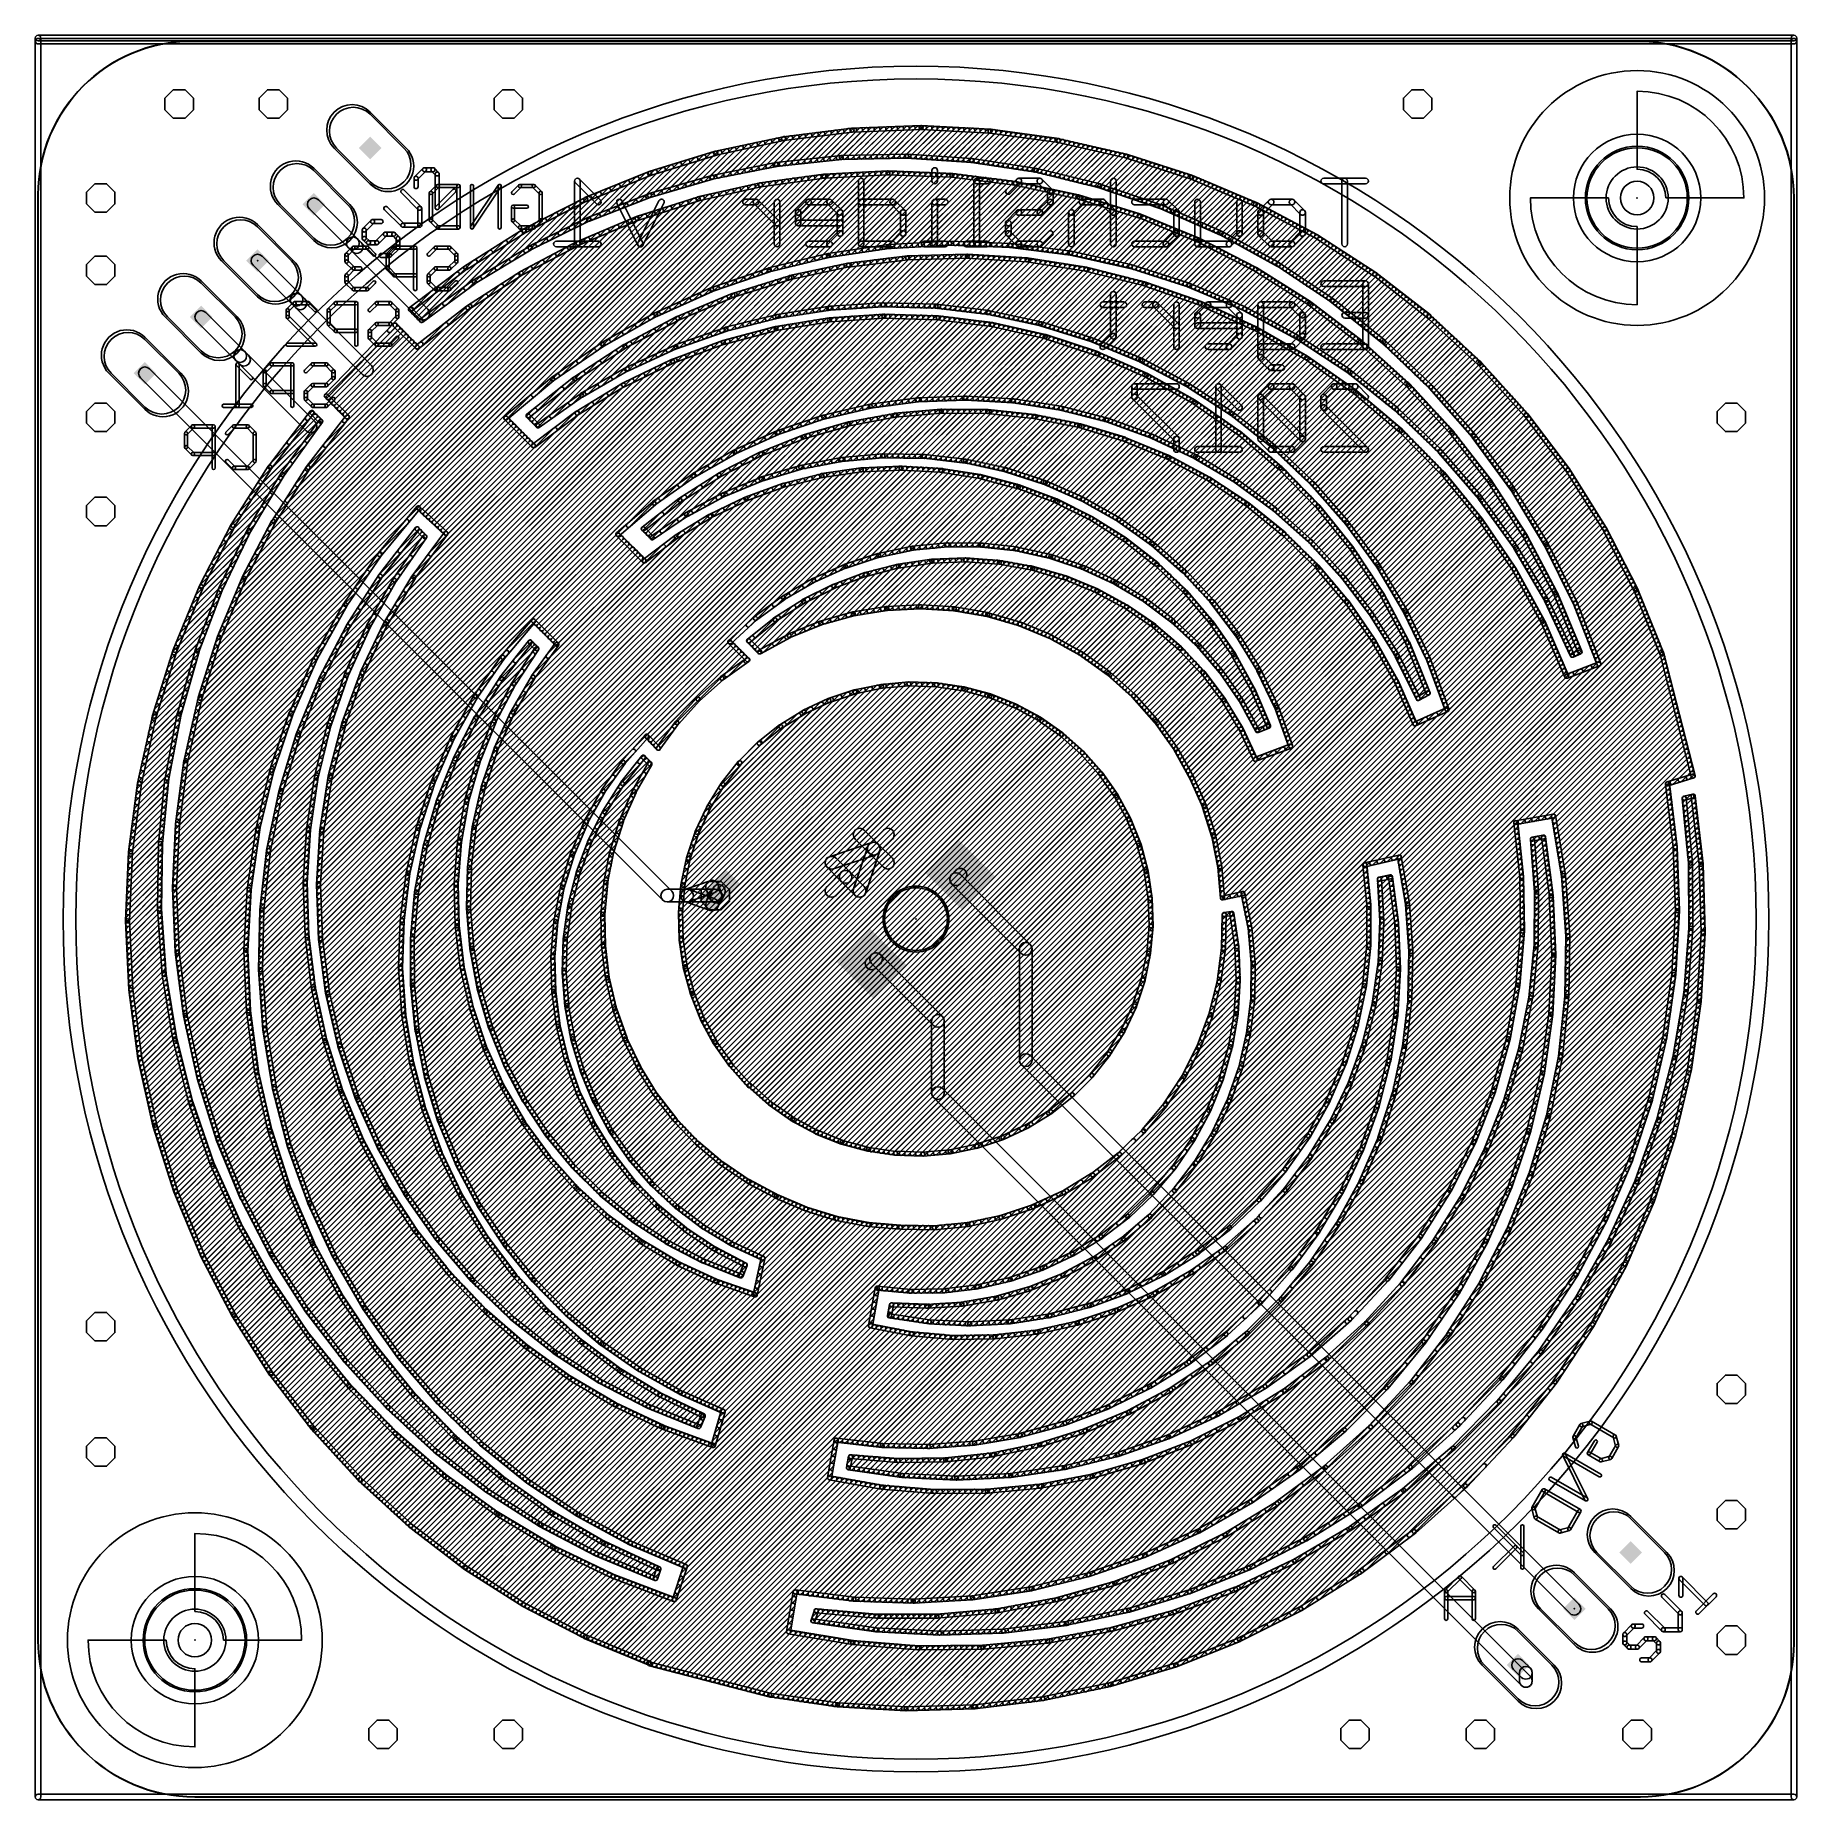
# Model space of a CAD drawing. Extents: x -0.1 to 56.1, y -0.1 to 56.2.
import ezdxf

# ---------------------------------------------------------------- set-up
doc = ezdxf.new("R2010")
doc.units = 0
for name, color, linetype in [('1', 22, 'CONTINUOUS'), ('16', 175, 'CONTINUOUS'), ('17', 82, 'CONTINUOUS'), ('18', 82, 'CONTINUOUS'), ('20', 7, 'CONTINUOUS'), ('22', 253, 'CONTINUOUS'), ('23', 7, 'CONTINUOUS'), ('25', 253, 'CONTINUOUS'), ('29', 253, 'CONTINUOUS'), ('30', 253, 'CONTINUOUS'), ('32', 253, 'CONTINUOUS'), ('39', 22, 'CONTINUOUS'), ('40', 175, 'CONTINUOUS'), ('41', 22, 'CONTINUOUS'), ('42', 175, 'CONTINUOUS'), ('43', 82, 'CONTINUOUS'), ('51', 253, 'CONTINUOUS')]:
    doc.layers.add(name, color=color, linetype=linetype)

# ---------------------------------------------------------------- blocks, each defined once
blk = doc.blocks.new('RECT')
blk.add_solid([(-0.5, -0.5), (0.5, -0.5), (-0.5, 0.5), (0.5, 0.5)])
blk = doc.blocks.new('PIE')
blk.add_circle((0, 0), 0.5)
blk = doc.blocks.new('LONGP100')
blk.add_lwpolyline([(-0.5, -0.5), (0.5, -0.5, 1), (0.5, 0.5), (-0.5, 0.5, 1)], format="xyb", close=True)
blk = doc.blocks.new('OCTAGONV')
blk.add_lwpolyline([(-0.5, -0.2071), (-0.5, 0.2071), (-0.2071, 0.5), (0.2071, 0.5), (0.5, 0.2071), (0.5, -0.2071), (0.2071, -0.5), (-0.2071, -0.5)], close=True)

msp = doc.modelspace()

# ---------------------------------------------------------------- linework, layer by layer
at = {"layer": '1'}
for points in [[(0, 55.9111), (56, 55.9111, 1), (56, 56.0889), (0, 56.0889, 1)], [(0.0889, 0), (0.0889, 56, 1), (-0.0889, 56), (-0.0889, 0, 1)], [(55.9111, 56), (55.9111, 0, 1), (56.0889, 0), (56.0889, 56, 1)], [(23.7591, 52.953), (21.6034, 52.4909, 1), (21.63, 52.3667), (23.7857, 52.8288, 1)], [(22.6467, 51.8326), (23.6173, 52.8031, 1), (23.5275, 52.8929), (22.5569, 51.9224, 1)], [(22.8708, 51.8771), (23.8429, 52.8492, 1), (23.7531, 52.939), (22.781, 51.9669, 1)], [(23.0949, 51.9215), (24.0481, 52.8747, 1), (23.9583, 52.9645), (23.0051, 52.0113, 1)], [(23.319, 51.966), (24.2532, 52.9003, 1), (24.1634, 52.9901), (23.2292, 52.0558, 1)], [(23.5431, 52.0105), (24.4584, 52.9258, 1), (24.3686, 53.0156), (23.4533, 52.1003, 1)], [(23.7494, 52.0372), (24.6636, 52.9514, 1), (24.5737, 53.0412), (23.6596, 52.127, 1)], [(25.9523, 53.2263), (23.7645, 52.9539, 1), (23.7802, 52.8279), (25.968, 53.1003, 1)], [(23.951, 52.0592), (24.8687, 52.9769, 1), (24.7789, 53.0667), (23.8612, 52.149, 1)], [(24.1526, 52.0812), (25.0739, 53.0025, 1), (24.9841, 53.0923), (24.0628, 52.171, 1)], [(24.3542, 52.1032), (25.279, 53.028, 1), (25.1892, 53.1178), (24.2644, 52.193, 1)], [(24.5558, 52.1252), (25.4842, 53.0536, 1), (25.3944, 53.1434), (24.466, 52.215, 1)], [(24.7574, 52.1472), (25.6893, 53.0791, 1), (25.5995, 53.1689), (24.6676, 52.237, 1)], [(24.9591, 52.1692), (25.8945, 53.1047, 1), (25.8047, 53.1945), (24.8692, 52.259, 1)], [(25.1607, 52.1912), (26.091, 53.1216, 1), (26.0012, 53.2114), (25.0709, 52.281, 1)], [(25.3623, 52.2132), (26.2774, 53.1284, 1), (26.1876, 53.2182), (25.2725, 52.303, 1)], [(25.5639, 52.2352), (26.4639, 53.1352, 1), (26.3741, 53.225), (25.4741, 52.325, 1)], [(25.7561, 52.2478), (26.6503, 53.1421, 1), (26.5605, 53.2319), (25.6663, 52.3376, 1)], [(25.9396, 52.2518), (26.8368, 53.1489, 1), (26.747, 53.2387), (25.8498, 52.3416, 1)], [(28.161, 53.3075), (25.9578, 53.2268, 1), (25.9625, 53.0999), (28.1657, 53.1806, 1)], [(26.1232, 52.2557), (27.0232, 53.1557, 1), (26.9334, 53.2455), (26.0334, 52.3455, 1)], [(26.3067, 52.2596), (27.2096, 53.1626, 1), (27.1198, 53.2524), (26.2169, 52.3494, 1)], [(26.4902, 52.2636), (27.3961, 53.1694, 1), (27.3063, 53.2592), (26.4004, 52.3534, 1)], [(26.6738, 52.2675), (27.5825, 53.1762, 1), (27.4927, 53.266), (26.584, 52.3573, 1)], [(26.8573, 52.2714), (27.769, 53.1831, 1), (27.6791, 53.2729), (26.7675, 52.3612, 1)], [(27.0409, 52.2754), (27.9554, 53.1899, 1), (27.8656, 53.2797), (26.951, 52.3652, 1)], [(27.2244, 52.2793), (28.1418, 53.1967, 1), (28.052, 53.2865), (27.1346, 52.3691, 1)], [(27.4079, 52.2832), (28.3183, 53.1936, 1), (28.2285, 53.2834), (27.3181, 52.373, 1)], [(27.5915, 52.2872), (28.4892, 53.1849, 1), (28.3994, 53.2747), (27.5017, 52.377, 1)], [(27.7724, 52.2885), (28.6602, 53.1763, 1), (28.5704, 53.2661), (27.6826, 52.3783, 1)], [(27.9409, 52.2774), (28.8311, 53.1676, 1), (28.7413, 53.2574), (27.8511, 52.3672, 1)], [(28.1094, 52.2663), (29.0021, 53.159, 1), (28.9123, 53.2488), (28.0196, 52.3561, 1)], [(30.3684, 53.1959), (28.1666, 53.3075, 1), (28.1601, 53.1807), (30.362, 53.0691, 1)], [(28.2779, 52.2552), (29.173, 53.1503, 1), (29.0832, 53.2401), (28.1881, 52.345, 1)], [(28.4464, 52.244), (29.3439, 53.1416, 1), (29.2541, 53.2314), (28.3566, 52.3339, 1)], [(28.6149, 52.2329), (29.5149, 53.133, 1), (29.4251, 53.2228), (28.5251, 52.3227, 1)], [(28.7834, 52.2218), (29.6858, 53.1243, 1), (29.596, 53.2141), (28.6936, 52.3116, 1)], [(28.9519, 52.2107), (29.8568, 53.1156, 1), (29.767, 53.2054), (28.8621, 52.3005, 1)], [(29.1203, 52.1996), (30.0277, 53.107, 1), (29.9379, 53.1968), (29.0305, 52.2894, 1)], [(29.2888, 52.1885), (30.1987, 53.0983, 1), (30.1089, 53.1881), (29.199, 52.2783, 1)], [(29.4573, 52.1774), (30.3696, 53.0897, 1), (30.2798, 53.1795), (29.3675, 52.2672, 1)], [(29.6258, 52.1663), (30.5305, 53.0709, 1), (30.4407, 53.1607), (29.536, 52.2561, 1)], [(29.7943, 52.1552), (30.6882, 53.049, 1), (30.5984, 53.1388), (29.7045, 52.245, 1)], [(29.952, 52.1332), (30.8459, 53.0271, 1), (30.7561, 53.1169), (29.8622, 52.223, 1)], [(30.1076, 52.1092), (31.0036, 53.0052, 1), (30.9138, 53.095), (30.0178, 52.199, 1)], [(30.2632, 52.0852), (31.1613, 52.9833, 1), (31.0715, 53.0732), (30.1734, 52.175, 1)], [(32.5577, 52.8923), (30.3739, 53.1954, 1), (30.3565, 53.0696), (32.5402, 52.7665, 1)], [(30.4188, 52.0612), (31.319, 52.9615, 1), (31.2292, 53.0513), (30.329, 52.151, 1)], [(30.5744, 52.0372), (31.4768, 52.9396, 1), (31.387, 53.0294), (30.4846, 52.127, 1)], [(30.73, 52.0132), (31.6345, 52.9177, 1), (31.5447, 53.0075), (30.6402, 52.103, 1)], [(30.8856, 51.9892), (31.7922, 52.8958, 1), (31.7024, 52.9856), (30.7958, 52.079, 1)], [(31.0412, 51.9652), (31.9499, 52.8739, 1), (31.8601, 52.9637), (30.9514, 52.055, 1)], [(31.1968, 51.9411), (32.1076, 52.852, 1), (32.0178, 52.9418), (31.107, 52.0309, 1)], [(31.3523, 51.9171), (32.2653, 52.8301, 1), (32.1755, 52.9199), (31.2625, 52.0069, 1)], [(31.5079, 51.8931), (32.4231, 52.8082, 1), (32.3333, 52.898), (31.4181, 51.9829, 1)], [(21.598, 52.4895), (19.4908, 51.8412, 1), (19.5281, 51.7198), (21.6353, 52.3681, 1)], [(20.2569, 51.2388), (21.2866, 52.2685, 1), (21.1968, 52.3583), (20.1671, 51.3286, 1)], [(20.5102, 51.3125), (21.546, 52.3483, 1), (21.4562, 52.4381), (20.4204, 51.4023, 1)], [(20.7635, 51.3862), (21.7884, 52.411, 1), (21.6986, 52.5008), (20.6737, 51.476, 1)], [(21.0169, 51.46), (22.017, 52.4601, 1), (21.9272, 52.5499), (20.9271, 51.5498, 1)], [(21.2702, 51.5337), (22.2456, 52.5091, 1), (22.1558, 52.5989), (21.1804, 51.6235, 1)], [(21.5236, 51.6074), (22.4742, 52.5581, 1), (22.3844, 52.6479), (21.4338, 51.6972, 1)], [(21.7504, 51.6546), (22.7028, 52.6071, 1), (22.613, 52.6969), (21.6606, 51.7444, 1)], [(21.9745, 51.6991), (22.9314, 52.6561, 1), (22.8416, 52.7459), (21.8847, 51.7889, 1)], [(22.1986, 51.7436), (23.16, 52.7051, 1), (23.0702, 52.7949), (22.1088, 51.8334, 1)], [(22.4227, 51.7881), (23.3886, 52.7541, 1), (23.2988, 52.8439), (22.3329, 51.8779, 1)], [(23.5523, 52.0016), (25.6228, 52.2276, 1), (25.609, 52.3538), (23.5385, 52.1279, 1)], [(25.6173, 52.2272), (27.6996, 52.2718, 1), (27.6969, 52.3988), (25.6146, 52.3542, 1)], [(27.6941, 52.272), (29.7724, 52.1349, 1), (29.7807, 52.2616), (27.7024, 52.3987, 1)], [(31.6635, 51.8691), (32.5808, 52.7864, 1), (32.491, 52.8762), (31.5737, 51.9589, 1)], [(31.8191, 51.8451), (32.7279, 52.7538, 1), (32.6381, 52.8436), (31.7293, 51.9349, 1)], [(31.9678, 51.8142), (32.874, 52.7204, 1), (32.7842, 52.8102), (31.878, 51.904, 1)], [(32.1121, 51.7788), (33.0201, 52.6869, 1), (32.9303, 52.7767), (32.0223, 51.8686, 1)], [(32.2563, 51.7435), (33.1663, 52.6534, 1), (33.0765, 52.7432), (32.1665, 51.8333, 1)], [(32.4006, 51.7081), (33.3124, 52.62, 1), (33.2226, 52.7098), (32.3107, 51.7979, 1)], [(32.5448, 51.6727), (33.4585, 52.5865, 1), (33.3687, 52.6763), (32.455, 51.7625, 1)], [(34.7122, 52.3991), (32.5631, 52.8913, 1), (32.5348, 52.7675), (34.6838, 52.2753, 1)], [(32.689, 51.6374), (33.6047, 52.553, 1), (33.5149, 52.6428), (32.5992, 51.7272, 1)], [(32.8333, 51.602), (33.7508, 52.5195, 1), (33.661, 52.6093), (32.7435, 51.6918, 1)], [(32.9775, 51.5667), (33.8969, 52.4861, 1), (33.8071, 52.5759), (32.8877, 51.6565, 1)], [(33.1218, 51.5313), (34.0431, 52.4526, 1), (33.9533, 52.5424), (33.032, 51.6211, 1)], [(33.266, 51.496), (34.1892, 52.4191, 1), (34.0994, 52.5089), (33.1762, 51.5858, 1)], [(33.4103, 51.4606), (34.3353, 52.3857, 1), (34.2455, 52.4755), (33.3205, 51.5504, 1)], [(33.5545, 51.4252), (34.4815, 52.3522, 1), (34.3917, 52.442), (33.4647, 51.515, 1)], [(33.6988, 51.3899), (34.6276, 52.3187, 1), (34.5378, 52.4085), (33.609, 51.4797, 1)], [(33.843, 51.3545), (34.7715, 52.283, 1), (34.6817, 52.3729), (33.7532, 51.4443, 1)], [(33.9813, 51.3132), (34.9073, 52.2392, 1), (34.8175, 52.329), (33.8915, 51.403, 1)], [(36.8155, 51.72), (34.7175, 52.3976, 1), (34.6785, 52.2768), (36.7764, 51.5991, 1)], [(19.4855, 51.8394), (17.4428, 51.0099, 1), (17.4906, 50.8923), (19.5333, 51.7217, 1)], [(18.3141, 50.5532), (19.457, 51.6961, 1), (19.3672, 51.7859), (18.2243, 50.643, 1)], [(18.6078, 50.6673), (19.7302, 51.7897, 1), (19.6404, 51.8795), (18.518, 50.7571, 1)], [(18.9014, 50.7814), (19.9896, 51.8695, 1), (19.8998, 51.9593), (18.8116, 50.8712, 1)], [(19.1951, 50.8954), (20.249, 51.9493, 1), (20.1592, 52.0391), (19.1053, 50.9852, 1)], [(19.4888, 51.0095), (20.5084, 52.0291, 1), (20.4186, 52.1189), (19.399, 51.0993, 1)], [(19.7502, 51.0913), (20.7678, 52.1089, 1), (20.678, 52.1987), (19.6604, 51.1811, 1)], [(20.0035, 51.165), (21.0272, 52.1887, 1), (20.9374, 52.2785), (19.9137, 51.2548, 1)], [(21.5148, 51.597), (23.5578, 52.0025, 1), (23.533, 52.1271), (21.4901, 51.7215, 1)], [(22.0952, 48.2277), (25.5437, 51.6763, 1), (25.4539, 51.7661), (22.0054, 48.3175, 1)], [(22.3682, 48.3211), (25.7326, 51.6856, 1), (25.6428, 51.7754), (22.2784, 48.4109, 1)], [(22.6412, 48.4145), (25.9215, 51.6948, 1), (25.8317, 51.7846), (22.5514, 48.5043, 1)], [(22.9142, 48.5079), (26.1104, 51.7041, 1), (26.0206, 51.7939), (22.8244, 48.5977, 1)], [(23.1872, 48.6013), (26.2993, 51.7134, 1), (26.2094, 51.8032), (23.0974, 48.6911, 1)], [(23.4474, 48.6819), (26.4881, 51.7226, 1), (26.3983, 51.8124), (23.3576, 48.7717, 1)], [(23.6846, 48.7395), (26.677, 51.7319, 1), (26.5872, 51.8217), (23.5948, 48.8293, 1)], [(23.9218, 48.7971), (26.8659, 51.7412, 1), (26.7761, 51.831), (23.832, 48.8869, 1)], [(24.159, 48.8547), (27.0548, 51.7505, 1), (26.965, 51.8403), (24.0692, 48.9445, 1)], [(24.3962, 48.9123), (27.2356, 51.7517, 1), (27.1458, 51.8415), (24.3064, 49.0021, 1)], [(24.6334, 48.9699), (27.4086, 51.7451, 1), (27.3188, 51.8349), (24.5436, 49.0597, 1)], [(24.8706, 49.0275), (27.5816, 51.7385, 1), (27.4918, 51.8283), (24.7808, 49.1173, 1)], [(25.1079, 49.0851), (27.7546, 51.7319, 1), (27.6648, 51.8217), (25.0181, 49.1749, 1)], [(25.0672, 51.6364), (27.1064, 51.7365, 1), (27.1002, 51.8634), (25.061, 51.7633, 1)], [(25.3346, 49.1323), (27.9276, 51.7252, 1), (27.8378, 51.8151), (25.2448, 49.2221, 1)], [(25.5454, 49.1635), (28.1006, 51.7186, 1), (28.0108, 51.8084), (25.4556, 49.2533, 1)], [(25.7562, 49.1946), (28.2735, 51.712, 1), (28.1837, 51.8018), (25.6664, 49.2844, 1)], [(25.9669, 49.2258), (28.4465, 51.7054, 1), (28.3567, 51.7952), (25.8771, 49.3156, 1)], [(26.1777, 49.257), (28.6195, 51.6988, 1), (28.5297, 51.7886), (26.0879, 49.3468, 1)], [(26.3885, 49.2881), (28.7925, 51.6922, 1), (28.7027, 51.782), (26.2987, 49.3779, 1)], [(26.5992, 49.3193), (28.9655, 51.6856, 1), (28.8757, 51.7754), (26.5094, 49.4091, 1)], [(26.81, 49.3505), (29.1385, 51.6789, 1), (29.0487, 51.7687), (26.7202, 49.4403, 1)], [(27.1009, 51.7365), (29.141, 51.6585, 1), (29.1459, 51.7854), (27.1057, 51.8634, 1)], [(29.1355, 51.6589), (31.1611, 51.4034, 1), (31.177, 51.5294), (29.1514, 51.7849, 1)], [(29.7669, 52.1355), (31.8253, 51.8179, 1), (31.8447, 51.9434), (29.7863, 52.261, 1)], [(31.8199, 51.8189), (33.8428, 51.3231, 1), (33.8731, 51.4464), (31.8501, 51.9423, 1)], [(34.1153, 51.2676), (35.0431, 52.1953, 1), (34.9533, 52.2852), (34.0255, 51.3574, 1)], [(34.2494, 51.2221), (35.1788, 52.1515, 1), (35.089, 52.2413), (34.1596, 51.3119, 1)], [(34.3834, 51.1765), (35.3146, 52.1076, 1), (35.2248, 52.1975), (34.2936, 51.2663, 1)], [(34.5175, 51.131), (35.4503, 52.0638, 1), (35.3605, 52.1536), (34.4277, 51.2208, 1)], [(34.6515, 51.0854), (35.5861, 52.0199, 1), (35.4963, 52.1098), (34.5617, 51.1752, 1)], [(34.7856, 51.0398), (35.7218, 51.9761, 1), (35.632, 52.0659), (34.6958, 51.1296, 1)], [(34.9196, 50.9943), (35.8576, 51.9322, 1), (35.7678, 52.022), (34.8298, 51.0841, 1)], [(35.0537, 50.9487), (35.9933, 51.8884, 1), (35.9035, 51.9782), (34.9639, 51.0385, 1)], [(35.1877, 50.9031), (36.1291, 51.8445, 1), (36.0393, 51.9344), (35.0979, 50.993, 1)], [(35.3217, 50.8576), (36.2649, 51.8007, 1), (36.175, 51.8905), (35.2319, 50.9474, 1)], [(35.4558, 50.812), (36.4006, 51.7568, 1), (36.3108, 51.8466), (35.366, 50.9018, 1)], [(35.5898, 50.7665), (36.5364, 51.713, 1), (36.4466, 51.8028), (35.5, 50.8563, 1)], [(35.7239, 50.7209), (36.6721, 51.6691, 1), (36.5823, 51.7589), (35.6341, 50.8107, 1)], [(4.9814, 33.9877), (22.1608, 51.1671, 1), (22.071, 51.2569), (4.8916, 34.0775, 1)], [(5.0334, 34.2192), (21.9284, 51.1142, 1), (21.8386, 51.204), (4.9436, 34.309, 1)], [(15.8427, 44.6693), (22.3933, 51.2199, 1), (22.3035, 51.3097), (15.7529, 44.7591, 1)], [(16.7075, 45.3545), (22.6258, 51.2728, 1), (22.536, 51.3626), (16.6177, 45.4443, 1)], [(17.0435, 50.0011), (18.2474, 51.205, 1), (18.1576, 51.2948), (16.9537, 50.0909, 1)], [(17.2866, 45.7541), (22.8582, 51.3256, 1), (22.7684, 51.4154), (17.1968, 45.8439, 1)], [(17.3975, 50.1755), (18.5498, 51.3278, 1), (18.46, 51.4176), (17.3077, 50.2653, 1)], [(17.7267, 50.3251), (18.8522, 51.4505, 1), (18.7624, 51.5403), (17.6369, 50.4149, 1)], [(17.8658, 46.1536), (23.0902, 51.378, 1), (23.0004, 51.4678), (17.776, 46.2434, 1)], [(18.0204, 50.4391), (19.1546, 51.5733, 1), (19.0648, 51.6631), (17.9306, 50.5289, 1)], [(18.3317, 46.4399), (23.2984, 51.4066, 1), (23.2086, 51.4964), (18.2419, 46.5297, 1)], [(18.7424, 46.671), (23.5066, 51.4351, 1), (23.4168, 51.525), (18.6526, 46.7608, 1)], [(19.153, 46.902), (23.7147, 51.4637, 1), (23.6249, 51.5535), (19.0632, 46.9918, 1)], [(19.5204, 51.0162), (21.5202, 51.5983, 1), (21.4847, 51.7202), (19.4849, 51.1382, 1)], [(19.5637, 47.133), (23.9229, 51.4923, 1), (23.8331, 51.5821), (19.4739, 47.2229, 1)], [(19.9276, 47.3174), (24.131, 51.5208, 1), (24.0412, 51.6106), (19.8378, 47.4072, 1)], [(20.2529, 47.4631), (24.3392, 51.5494, 1), (24.2494, 51.6392), (20.1631, 47.5529, 1)], [(20.5782, 47.6088), (24.5473, 51.5779, 1), (24.4575, 51.6677), (20.4884, 47.6986, 1)], [(20.9035, 47.7544), (24.7555, 51.6065, 1), (24.6657, 51.6963), (20.8137, 47.8442, 1)], [(21.0647, 50.9078), (23.0555, 51.3605, 1), (23.0273, 51.4843), (21.0365, 51.0317, 1)], [(21.2288, 47.9001), (24.9637, 51.635, 1), (24.8738, 51.7248), (21.139, 47.9899, 1)], [(21.5491, 48.0409), (25.166, 51.6577, 1), (25.0762, 51.7476), (21.4593, 48.1307, 1)], [(21.8222, 48.1343), (25.3549, 51.667, 1), (25.2651, 51.7568), (21.7324, 48.2241, 1)], [(23.0501, 51.3595), (25.0727, 51.6369, 1), (25.0555, 51.7628), (23.0328, 51.4853, 1)], [(27.0208, 49.3816), (29.3019, 51.6627, 1), (29.2121, 51.7525), (26.931, 49.4714, 1)], [(27.2259, 49.4072), (29.4614, 51.6426, 1), (29.3716, 51.7324), (27.1361, 49.497, 1)], [(27.4161, 49.4177), (29.6209, 51.6225, 1), (29.531, 51.7123), (27.3263, 49.5075, 1)], [(27.6062, 49.4283), (29.7803, 51.6024, 1), (29.6905, 51.6922), (27.5164, 49.5181, 1)], [(27.7964, 49.4388), (29.9398, 51.5822, 1), (29.85, 51.672), (27.7066, 49.5286, 1)], [(27.9865, 49.4493), (30.0993, 51.5621, 1), (30.0095, 51.6519), (27.8967, 49.5391, 1)], [(28.1767, 49.4599), (30.2588, 51.542, 1), (30.169, 51.6318), (28.0869, 49.5497, 1)], [(28.3668, 49.4704), (30.4183, 51.5219, 1), (30.3285, 51.6117), (28.277, 49.5602, 1)], [(28.557, 49.481), (30.5778, 51.5018, 1), (30.488, 51.5916), (28.4672, 49.5708, 1)], [(28.7471, 49.4915), (30.7373, 51.4816, 1), (30.6475, 51.5714), (28.6573, 49.5813, 1)], [(28.9373, 49.502), (30.8967, 51.4615, 1), (30.8069, 51.5513), (28.8475, 49.5918, 1)], [(29.1263, 49.5115), (31.0562, 51.4414, 1), (30.9664, 51.5312), (29.0365, 49.6013, 1)], [(29.2996, 49.5052), (31.2156, 51.4212, 1), (31.1258, 51.511), (29.2098, 49.595, 1)], [(29.473, 49.499), (31.3633, 51.3893, 1), (31.2735, 51.4791), (29.3832, 49.5888, 1)], [(29.6464, 49.4927), (31.511, 51.3573, 1), (31.4212, 51.4471), (29.5566, 49.5825, 1)], [(29.8197, 49.4865), (31.6587, 51.3254, 1), (31.5689, 51.4152), (29.7299, 49.5763, 1)], [(29.9931, 49.4802), (31.8064, 51.2935, 1), (31.7166, 51.3833), (29.9033, 49.57, 1)], [(30.1664, 49.474), (31.9541, 51.2616, 1), (31.8643, 51.3514), (30.0766, 49.5638, 1)], [(30.3398, 49.4677), (32.1018, 51.2297, 1), (32.012, 51.3195), (30.25, 49.5575, 1)], [(30.5131, 49.4615), (32.2495, 51.1978, 1), (32.1597, 51.2876), (30.4233, 49.5513, 1)], [(30.6865, 49.4552), (32.3972, 51.1659, 1), (32.3074, 51.2557), (30.5967, 49.545, 1)], [(30.8598, 49.449), (32.5449, 51.134, 1), (32.4551, 51.2238), (30.77, 49.5388, 1)], [(31.1556, 51.4044), (33.1512, 50.9733, 1), (33.178, 51.0974), (31.1824, 51.5285, 1)], [(33.8375, 51.3246), (35.8095, 50.6544, 1), (35.8504, 50.7746), (33.8784, 51.4449, 1)], [(35.8579, 50.6753), (36.8079, 51.6253, 1), (36.7181, 51.7151), (35.7681, 50.7651, 1)], [(35.9838, 50.6216), (36.9364, 51.5743, 1), (36.8466, 51.6641), (35.894, 50.7114, 1)], [(36.1085, 50.5667), (37.0627, 51.5209, 1), (36.9729, 51.6107), (36.0187, 50.6565, 1)], [(36.2332, 50.5118), (37.189, 51.4676, 1), (37.0992, 51.5574), (36.1434, 50.6016, 1)], [(36.3578, 50.4568), (37.3152, 51.4142, 1), (37.2254, 51.504), (36.268, 50.5466, 1)], [(36.4825, 50.4019), (37.4415, 51.3609, 1), (37.3517, 51.4507), (36.3927, 50.4917, 1)], [(36.6072, 50.347), (37.5678, 51.3076, 1), (37.478, 51.3974), (36.5174, 50.4368, 1)], [(36.7319, 50.2921), (37.694, 51.2542, 1), (37.6042, 51.344), (36.6421, 50.3819, 1)], [(38.8516, 50.8601), (36.8207, 51.718, 1), (36.7712, 51.601), (38.8021, 50.7431, 1)], [(36.8566, 50.2372), (37.8203, 51.2009, 1), (37.7305, 51.2907), (36.7668, 50.327, 1)], [(36.9813, 50.1822), (37.9466, 51.1475, 1), (37.8568, 51.2373), (36.8915, 50.272, 1)], [(5.0853, 34.4508), (21.6959, 51.0614, 1), (21.6061, 51.1512), (4.9955, 34.5406, 1)], [(5.1373, 34.6823), (21.4635, 51.0085, 1), (21.3737, 51.0983), (5.0475, 34.7721, 1)], [(5.1892, 34.9139), (21.231, 50.9556, 1), (21.1412, 51.0454), (5.0994, 35.0037, 1)], [(5.2613, 35.1656), (20.9851, 50.8894, 1), (20.8953, 50.9792), (5.1715, 35.2554, 1)], [(5.3451, 35.429), (20.7205, 50.8044, 1), (20.6307, 50.8942), (5.2553, 35.5188, 1)], [(5.4289, 35.6923), (20.4559, 50.7193, 1), (20.3661, 50.8091), (5.3391, 35.7821, 1)], [(5.5126, 35.9557), (20.1913, 50.6343, 1), (20.1015, 50.7241), (5.4228, 36.0455, 1)], [(5.5964, 36.2191), (19.9267, 50.5493, 1), (19.8369, 50.6391), (5.5066, 36.3089, 1)], [(8.6524, 50.6524), (9.8958, 49.4089, 1), (10.1832, 49.6963), (8.9397, 50.9397, 1)], [(17.4378, 51.0076), (15.4751, 50.0033, 1), (15.533, 49.8903), (17.4956, 50.8946, 1)], [(15.5957, 49.2717), (16.9354, 50.6114, 1), (16.8456, 50.7012), (15.5059, 49.3615, 1)], [(15.9815, 49.4779), (17.3032, 50.7996, 1), (17.2134, 50.8894), (15.8917, 49.5677, 1)], [(16.3355, 49.6523), (17.6427, 50.9594, 1), (17.5529, 51.0492), (16.2457, 49.7421, 1)], [(16.6895, 49.8267), (17.9451, 51.0822, 1), (17.8553, 51.172), (16.5997, 49.9165, 1)], [(17.5841, 50.2639), (19.5256, 51.018, 1), (19.4796, 51.1364), (17.5381, 50.3823, 1)], [(19.1262, 50.2848), (21.07, 50.9093, 1), (21.0312, 51.0302), (19.0874, 50.4057, 1)], [(31.0332, 49.4427), (32.6926, 51.1021, 1), (32.6028, 51.1919), (30.9434, 49.5325, 1)], [(31.1944, 49.4243), (32.8403, 51.0702, 1), (32.7505, 51.16), (31.1046, 49.5141, 1)], [(31.3536, 49.4039), (32.988, 51.0383, 1), (32.8982, 51.1281), (31.2638, 49.4937, 1)], [(31.5128, 49.3835), (33.1357, 51.0064, 1), (33.0459, 51.0962), (31.423, 49.4733, 1)], [(31.672, 49.3631), (33.2781, 50.9692, 1), (33.1883, 51.059), (31.5822, 49.4529, 1)], [(31.8312, 49.3427), (33.4153, 50.9268, 1), (33.3255, 51.0166), (31.7414, 49.4325, 1)], [(31.9904, 49.3223), (33.5524, 50.8843, 1), (33.4626, 50.9741), (31.9006, 49.4121, 1)], [(32.1496, 49.3019), (33.6896, 50.8419, 1), (33.5998, 50.9317), (32.0598, 49.3917, 1)], [(32.3088, 49.2814), (33.8268, 50.7995, 1), (33.737, 50.8893), (32.219, 49.3712, 1)], [(32.468, 49.261), (33.964, 50.757, 1), (33.8742, 50.8468), (32.3782, 49.3508, 1)], [(32.6272, 49.2406), (34.1011, 50.7146, 1), (34.0113, 50.8044), (32.5374, 49.3304, 1)], [(32.7864, 49.2202), (34.2383, 50.6722, 1), (34.1485, 50.762), (32.6966, 49.31, 1)], [(32.9456, 49.1998), (34.3755, 50.6297, 1), (34.2857, 50.7195), (32.8558, 49.2896, 1)], [(33.0955, 49.1702), (34.5126, 50.5873, 1), (34.4228, 50.6771), (33.0057, 49.26, 1)], [(33.1459, 50.9747), (35.0963, 50.3713, 1), (35.1338, 50.4926), (33.1834, 51.096, 1)], [(33.2425, 49.1375), (34.6498, 50.5449, 1), (34.56, 50.6347), (33.1527, 49.2273, 1)], [(35.8044, 50.6564), (37.7105, 49.8168, 1), (37.7617, 49.933), (35.8556, 50.7726, 1)], [(37.1059, 50.1273), (38.0728, 51.0942, 1), (37.983, 51.184), (37.0161, 50.2171, 1)], [(37.2306, 50.0724), (38.1991, 51.0409, 1), (38.1093, 51.1307), (37.1408, 50.1622, 1)], [(37.3553, 50.0175), (38.3254, 50.9875, 1), (38.2356, 51.0773), (37.2655, 50.1073, 1)], [(37.48, 49.9626), (38.4516, 50.9342, 1), (38.3618, 51.024), (37.3902, 50.0524, 1)], [(37.6047, 49.9076), (38.5779, 50.8808, 1), (38.4881, 50.9707), (37.5149, 49.9974, 1)], [(37.7294, 49.8527), (38.7042, 50.8275, 1), (38.6144, 50.9173), (37.6396, 49.9425, 1)], [(37.8489, 49.7927), (38.8304, 50.7742, 1), (38.7406, 50.864), (37.7591, 49.8825, 1)], [(37.9649, 49.729), (38.9508, 50.7149, 1), (38.8609, 50.8047), (37.8751, 49.8188, 1)], [(38.0808, 49.6653), (39.0682, 50.6527, 1), (38.9784, 50.7425), (37.991, 49.7551, 1)], [(38.1967, 49.6017), (39.1856, 50.5905, 1), (39.0958, 50.6803), (38.1069, 49.6915, 1)], [(40.805, 49.8261), (38.8566, 50.8577, 1), (38.7971, 50.7455), (40.7456, 49.7138, 1)], [(5.6802, 36.4825), (19.662, 50.4643, 1), (19.5722, 50.5541), (5.5904, 36.5723, 1)], [(5.7639, 36.7458), (19.3974, 50.3793, 1), (19.3076, 50.4691), (5.6741, 36.8356, 1)], [(5.8588, 37.0203), (19.1296, 50.2911, 1), (19.0398, 50.3809), (5.769, 37.1101, 1)], [(5.9874, 37.3285), (18.8196, 50.1607, 1), (18.7298, 50.2505), (5.8976, 37.4183, 1)], [(6.1159, 37.6366), (18.5096, 50.0303, 1), (18.4198, 50.1201), (6.0261, 37.7264, 1)], [(14.2272, 48.442), (15.8319, 50.0467, 1), (15.7421, 50.1365), (14.1374, 48.5318, 1)], [(14.6834, 48.7185), (16.1998, 50.2349, 1), (16.11, 50.3247), (14.5936, 48.8083, 1)], [(15.1395, 48.9951), (16.5676, 50.4231, 1), (16.4778, 50.5129), (15.0497, 49.0849, 1)], [(15.7208, 49.3457), (17.5892, 50.2661, 1), (17.533, 50.38), (15.6647, 49.4596, 1)], [(17.2495, 49.4952), (19.1314, 50.2867, 1), (19.0822, 50.4038), (17.2002, 49.6123, 1)], [(33.3894, 49.1048), (34.787, 50.5024, 1), (34.6972, 50.5922), (33.2996, 49.1946, 1)], [(33.5363, 49.0722), (34.9242, 50.46, 1), (34.8343, 50.5498), (33.4465, 49.162, 1)], [(33.6832, 49.0395), (35.0613, 50.4176, 1), (34.9715, 50.5074), (33.5934, 49.1293, 1)], [(33.8302, 49.0068), (35.1958, 50.3724, 1), (35.106, 50.4622), (33.7404, 49.0966, 1)], [(33.9771, 48.9741), (35.3234, 50.3204, 1), (35.2336, 50.4102), (33.8873, 49.0639, 1)], [(34.124, 48.9414), (35.4509, 50.2684, 1), (35.3611, 50.3582), (34.0342, 49.0312, 1)], [(34.2709, 48.9087), (35.5785, 50.2163, 1), (35.4887, 50.3061), (34.1811, 48.9985, 1)], [(34.4178, 48.8761), (35.7061, 50.1643, 1), (35.6163, 50.2541), (34.328, 48.9659, 1)], [(34.5648, 48.8434), (35.8337, 50.1123, 1), (35.7438, 50.2021), (34.475, 48.9332, 1)], [(34.7117, 48.8107), (35.9612, 50.0602, 1), (35.8714, 50.15), (34.6219, 48.9005, 1)], [(34.8586, 48.778), (36.0888, 50.0082, 1), (35.999, 50.098), (34.7688, 48.8678, 1)], [(35.0911, 50.3731), (36.9815, 49.6021, 1), (37.0295, 49.7197), (35.1391, 50.4907, 1)], [(38.3127, 49.538), (39.303, 50.5284, 1), (39.2132, 50.6182), (38.2229, 49.6278, 1)], [(38.4286, 49.4743), (39.4205, 50.4662, 1), (39.3307, 50.556), (38.3388, 49.5641, 1)], [(38.5446, 49.4107), (39.5379, 50.404, 1), (39.4481, 50.4938), (38.4548, 49.5005, 1)], [(38.6605, 49.347), (39.6553, 50.3418, 1), (39.5655, 50.4316), (38.5707, 49.4368, 1)], [(38.7764, 49.2833), (39.7727, 50.2796, 1), (39.6829, 50.3694), (38.6866, 49.3731, 1)], [(38.8924, 49.2197), (39.8902, 50.2175, 1), (39.8004, 50.3073), (38.8026, 49.3095, 1)], [(39.0083, 49.156), (40.0076, 50.1553, 1), (39.9178, 50.2451), (38.9185, 49.2458, 1)], [(39.1243, 49.0923), (40.125, 50.0931, 1), (40.0352, 50.1829), (39.0345, 49.1821, 1)], [(39.2402, 49.0287), (40.2425, 50.0309, 1), (40.1527, 50.1207), (39.1504, 49.1185, 1)], [(6.2445, 37.9448), (18.1997, 49.9, 1), (18.1099, 49.9898), (6.1547, 38.0346, 1)], [(6.373, 38.2529), (17.8897, 49.7696, 1), (17.7999, 49.8594), (6.2832, 38.3427, 1)], [(6.5016, 38.5611), (17.5797, 49.6392, 1), (17.4899, 49.729), (6.4118, 38.6509, 1)], [(6.6394, 38.8785), (17.2697, 49.5089, 1), (17.1799, 49.5987), (6.5496, 38.9683, 1)], [(12.4282, 47.4512), (10.1832, 49.6963, 1), (9.8958, 49.4089), (12.1409, 47.1639, 1)], [(10.3032, 49.5763), (10.1832, 49.6963, 1), (9.8958, 49.4089), (10.0158, 49.2889, 1)], [(13.0116, 47.5856), (14.9559, 49.5299, 1), (14.8661, 49.6197), (12.9218, 47.6754, 1)], [(15.4703, 50.0006), (13.6027, 48.8291, 1), (13.6701, 48.7215), (15.5378, 49.893, 1)], [(13.6833, 48.0777), (15.4378, 49.8322, 1), (15.348, 49.922), (13.5935, 48.1675, 1)], [(15.4486, 48.5451), (17.2545, 49.4976, 1), (17.1952, 49.6099), (15.3894, 48.6574, 1)], [(29.0665, 49.6202), (27.1258, 49.5126, 1), (27.1328, 49.3858), (29.0735, 49.4934, 1)], [(31.0147, 49.5502), (29.0723, 49.6202, 1), (29.0677, 49.4933), (31.0101, 49.4233, 1)], [(32.9484, 49.3026), (31.0205, 49.5497, 1), (31.0043, 49.4238), (32.9322, 49.1767, 1)], [(34.9964, 48.7362), (36.2164, 49.9562, 1), (36.1266, 50.046), (34.9066, 48.826, 1)], [(35.1324, 48.6926), (36.3439, 49.9041, 1), (36.2541, 49.9939), (35.0426, 48.7824, 1)], [(35.2684, 48.649), (36.4715, 49.8521, 1), (36.3817, 49.9419), (35.1786, 48.7388, 1)], [(35.4044, 48.6053), (36.5991, 49.8001, 1), (36.5093, 49.8899), (35.3146, 48.6951, 1)], [(35.5404, 48.5617), (36.7266, 49.748, 1), (36.6368, 49.8378), (35.4506, 48.6515, 1)], [(35.6764, 48.5181), (36.8542, 49.696, 1), (36.7644, 49.7858), (35.5866, 48.6079, 1)], [(35.8124, 48.4745), (36.9818, 49.644, 1), (36.892, 49.7338), (35.7225, 48.5643, 1)], [(35.9483, 48.4309), (37.1052, 49.5878, 1), (37.0154, 49.6776), (35.8585, 48.5207, 1)], [(36.0843, 48.3873), (37.2239, 49.5268, 1), (37.1341, 49.6166), (35.9945, 48.4771, 1)], [(36.2203, 48.3437), (37.3425, 49.4659, 1), (37.2527, 49.5557), (36.1305, 48.4335, 1)], [(36.9765, 49.6044), (38.7925, 48.6715, 1), (38.8506, 48.7844), (37.0345, 49.7173, 1)], [(37.7055, 49.8192), (39.5312, 48.8167, 1), (39.5923, 48.928), (37.7666, 49.9305, 1)], [(39.3561, 48.965), (40.3599, 49.9688, 1), (40.2701, 50.0586), (39.2663, 49.0548, 1)], [(39.4721, 48.9013), (40.4773, 49.9066, 1), (40.3875, 49.9964), (39.3823, 48.9911, 1)], [(39.588, 48.8377), (40.5947, 49.8444, 1), (40.5049, 49.9342), (39.4982, 48.9275, 1)], [(39.697, 48.767), (40.7122, 49.7822, 1), (40.6224, 49.872), (39.6072, 48.8568, 1)], [(39.8046, 48.6951), (40.8289, 49.7194, 1), (40.7391, 49.8092), (39.7148, 48.7849, 1)], [(39.9122, 48.6231), (40.938, 49.6488, 1), (40.8482, 49.7386), (39.8224, 48.7129, 1)], [(40.0199, 48.5511), (41.047, 49.5783, 1), (40.9572, 49.6681), (39.9301, 48.6409, 1)], [(40.1275, 48.4791), (41.1561, 49.5077, 1), (41.0663, 49.5975), (40.0377, 48.5689, 1)], [(40.2351, 48.4071), (41.2651, 49.4372, 1), (41.1753, 49.527), (40.1453, 48.497, 1)], [(42.6608, 48.6257), (40.8098, 49.8233, 1), (40.7408, 49.7166), (42.5918, 48.5191, 1)], [(6.8369, 39.2557), (16.8897, 49.3084, 1), (16.7999, 49.3982), (6.7471, 39.3455, 1)], [(6.8563, 48.8563), (8.2198, 47.4929, 1), (8.5071, 47.7802), (7.1437, 49.1437, 1)], [(7.0345, 39.6328), (16.5096, 49.1079, 1), (16.4198, 49.1977), (6.9446, 39.7226, 1)], [(7.232, 40.0099), (16.1295, 48.9074, 1), (16.0397, 48.9972), (7.1422, 40.0997, 1)], [(12.1951, 47.1283), (13.9922, 48.9254, 1), (13.9024, 49.0152), (12.1053, 47.2181, 1)], [(12.3399, 47.0935), (14.4741, 49.2277, 1), (14.3843, 49.3175), (12.2501, 47.1833, 1)], [(13.9446, 48.2685), (15.7257, 49.3483, 1), (15.6598, 49.4569), (13.8788, 48.3771, 1)], [(25.1915, 49.2266), (23.3027, 48.7679, 1), (23.3327, 48.6445), (25.2215, 49.1032, 1)], [(24.8269, 47.3673), (26.3283, 48.8688, 1), (26.2385, 48.9586), (24.7371, 47.4571, 1)], [(25.0396, 47.4005), (26.5325, 48.8934, 1), (26.4427, 48.9832), (24.9498, 47.4903, 1)], [(27.12, 49.512), (25.1972, 49.2277, 1), (25.2158, 49.1021), (27.1386, 49.3864, 1)], [(25.2524, 47.4336), (26.7368, 48.918, 1), (26.647, 49.0078), (25.1626, 47.5234, 1)], [(25.4491, 47.4507), (26.941, 48.9426, 1), (26.8512, 49.0324), (25.3593, 47.5405, 1)], [(25.6408, 47.4628), (27.1452, 48.9672, 1), (27.0554, 49.057), (25.551, 47.5526, 1)], [(25.8325, 47.4749), (27.3494, 48.9918, 1), (27.2596, 49.0816), (25.7427, 47.5647, 1)], [(27.7268, 49.1516), (25.8353, 48.9236, 1), (25.8505, 48.7975), (27.742, 49.0255, 1)], [(26.0242, 47.487), (27.5536, 49.0165, 1), (27.4638, 49.1063), (25.9344, 47.5768, 1)], [(26.2159, 47.4991), (27.7579, 49.0411, 1), (27.6681, 49.1309), (26.1261, 47.5889, 1)], [(26.4076, 47.5112), (27.9448, 49.0484, 1), (27.855, 49.1382), (26.3178, 47.601, 1)], [(26.5993, 47.5233), (28.1297, 49.0537, 1), (28.0399, 49.1435), (26.5095, 47.6131, 1)], [(26.7911, 47.5355), (28.3145, 49.0589, 1), (28.2247, 49.1487), (26.7013, 47.6253, 1)], [(26.9828, 47.5476), (28.4994, 49.0642, 1), (28.4096, 49.154), (26.893, 47.6374, 1)], [(27.1584, 47.5436), (28.6843, 49.0695, 1), (28.5945, 49.1593), (27.0686, 47.6334, 1)], [(27.333, 47.5386), (28.8692, 49.0748, 1), (28.7794, 49.1646), (27.2432, 47.6284, 1)], [(27.5077, 47.5337), (29.0541, 49.08, 1), (28.9643, 49.1698), (27.4179, 47.6235, 1)], [(27.6824, 47.5287), (29.2389, 49.0853, 1), (29.1491, 49.1751), (27.5926, 47.6185, 1)], [(29.637, 49.2064), (27.7326, 49.152, 1), (27.7362, 49.0251), (29.6406, 49.0794, 1)], [(27.857, 47.5238), (29.4238, 49.0906, 1), (29.334, 49.1804), (27.7672, 47.6136, 1)], [(28.0317, 47.5188), (29.6087, 49.0959, 1), (29.5189, 49.1857), (27.9419, 47.6086, 1)], [(28.2063, 47.5139), (29.7841, 49.0917, 1), (29.6943, 49.1815), (28.1165, 47.6037, 1)], [(28.381, 47.5089), (29.9531, 49.081, 1), (29.8633, 49.1709), (28.2912, 47.5987, 1)], [(28.5556, 47.504), (30.1221, 49.0704, 1), (30.0323, 49.1602), (28.4658, 47.5938, 1)], [(28.7267, 47.4955), (30.291, 49.0598, 1), (30.2012, 49.1496), (28.6369, 47.5853, 1)], [(28.8871, 47.4762), (30.46, 49.0491, 1), (30.3702, 49.1389), (28.7973, 47.566, 1)], [(29.0474, 47.4569), (30.629, 49.0385, 1), (30.5392, 49.1283), (28.9576, 47.5467, 1)], [(29.2077, 47.4376), (30.7979, 49.0278, 1), (30.7081, 49.1177), (29.1179, 47.5274, 1)], [(29.368, 47.4183), (30.9669, 49.0172, 1), (30.8771, 49.107), (29.2782, 47.5081, 1)], [(29.5283, 47.399), (31.1359, 49.0066, 1), (31.0461, 49.0964), (29.4385, 47.4888, 1)], [(31.5443, 49.0865), (29.6428, 49.2063, 1), (29.6348, 49.0795), (31.5363, 48.9598, 1)], [(29.6886, 47.3797), (31.3048, 48.9959, 1), (31.215, 49.0857), (29.5988, 47.4695, 1)], [(29.8489, 47.3604), (31.4738, 48.9853, 1), (31.384, 49.0751), (29.7591, 47.4502, 1)], [(30.0092, 47.3411), (31.6381, 48.97, 1), (31.5483, 49.0598), (29.9194, 47.4309, 1)], [(30.1696, 47.3219), (31.7936, 48.9459, 1), (31.7038, 49.0357), (30.0798, 47.4117, 1)], [(30.3299, 47.3026), (31.949, 48.9217, 1), (31.8592, 49.0115), (30.2401, 47.3924, 1)], [(30.4808, 47.2739), (32.1044, 48.8975, 1), (32.0146, 48.9873), (30.391, 47.3637, 1)], [(30.6287, 47.2422), (32.2599, 48.8733, 1), (32.1701, 48.9631), (30.5389, 47.332, 1)], [(33.4326, 48.7931), (31.5501, 49.0859, 1), (31.5305, 48.9604), (33.4131, 48.6676, 1)], [(34.8514, 48.8796), (32.9541, 49.3016, 1), (32.9265, 49.1777), (34.8238, 48.7556, 1)], [(36.3563, 48.3001), (37.4612, 49.4049, 1), (37.3714, 49.4947), (36.2665, 48.3899, 1)], [(36.4923, 48.2565), (37.5799, 49.344, 1), (37.49, 49.4338), (36.4025, 48.3463, 1)], [(36.6283, 48.2129), (37.6985, 49.283, 1), (37.6087, 49.3728), (36.5385, 48.3027, 1)], [(36.7621, 48.167), (37.8172, 49.2221, 1), (37.7274, 49.3119), (36.6723, 48.2568, 1)], [(36.8881, 48.1134), (37.9358, 49.1611, 1), (37.846, 49.2509), (36.7983, 48.2032, 1)], [(37.0142, 48.0599), (38.0545, 49.1002, 1), (37.9647, 49.19), (36.9244, 48.1497, 1)], [(37.1402, 48.0063), (38.1731, 49.0392, 1), (38.0833, 49.129), (37.0504, 48.0961, 1)], [(37.2663, 47.9528), (38.2918, 48.9783, 1), (38.202, 49.0681), (37.1765, 48.0426, 1)], [(37.3923, 47.8992), (38.4104, 48.9173, 1), (38.3206, 49.0071), (37.3025, 47.989, 1)], [(37.5184, 47.8457), (38.5291, 48.8564, 1), (38.4393, 48.9462), (37.4286, 47.9355, 1)], [(40.3427, 48.3352), (41.3742, 49.3666, 1), (41.2844, 49.4564), (40.2529, 48.425, 1)], [(40.4504, 48.2632), (41.4832, 49.2961, 1), (41.3934, 49.3859), (40.3606, 48.353, 1)], [(40.558, 48.1912), (41.5923, 49.2255, 1), (41.5025, 49.3153), (40.4682, 48.281, 1)], [(40.6656, 48.1192), (41.7013, 49.155, 1), (41.6115, 49.2448), (40.5758, 48.209, 1)], [(40.7733, 48.0473), (41.8104, 49.0844, 1), (41.7206, 49.1742), (40.6835, 48.1371, 1)], [(40.8809, 47.9753), (41.9195, 49.0139, 1), (41.8296, 49.1037), (40.7911, 48.0651, 1)], [(40.9885, 47.9033), (42.0285, 48.9433, 1), (41.9387, 49.0331), (40.8987, 47.9931, 1)], [(41.0961, 47.8313), (42.1376, 48.8727, 1), (42.0478, 48.9626), (41.0063, 47.9211, 1)], [(7.4295, 40.387), (15.7494, 48.7069, 1), (15.6596, 48.7967), (7.3397, 40.4768, 1)], [(7.6687, 40.8059), (15.3381, 48.4752, 1), (15.2483, 48.565), (7.5789, 40.8957, 1)], [(13.5981, 48.8259), (11.8397, 47.4961, 1), (11.9163, 47.3948), (13.6747, 48.7246, 1)], [(12.1053, 47.2181), (13.4199, 48.5327, 1), (13.3301, 48.6225), (12.0155, 47.3079, 1)], [(13.7375, 47.4416), (15.4534, 48.5479, 1), (15.3846, 48.6546), (13.6687, 47.5483, 1)], [(23.2972, 48.7663), (21.4581, 48.1371, 1), (21.4993, 48.017), (23.3383, 48.6462, 1)], [(23.9611, 48.5214), (22.1426, 47.9533, 1), (22.1804, 47.8321), (23.999, 48.4002, 1)], [(22.3415, 46.8576), (23.843, 48.3591, 1), (23.7532, 48.4489), (22.2517, 46.9474, 1)], [(22.5813, 46.9178), (24.0943, 48.4308, 1), (24.0045, 48.5206), (22.4915, 47.0076, 1)], [(22.8211, 46.978), (24.323, 48.4799, 1), (24.2332, 48.5697), (22.7313, 47.0678, 1)], [(23.0609, 47.0382), (24.5517, 48.529, 1), (24.4619, 48.6188), (22.9711, 47.128, 1)], [(23.3007, 47.0984), (24.7804, 48.578, 1), (24.6905, 48.6678), (23.2109, 47.1882, 1)], [(23.5405, 47.1586), (25.009, 48.6271, 1), (24.9192, 48.7169), (23.4507, 47.2484, 1)], [(23.7632, 47.2017), (25.2377, 48.6762, 1), (25.1479, 48.766), (23.6734, 47.2915, 1)], [(23.9759, 47.2348), (25.4664, 48.7252, 1), (25.3766, 48.815), (23.8861, 47.3246, 1)], [(25.8295, 48.9226), (23.9667, 48.5229, 1), (23.9934, 48.3987), (25.8562, 48.7985, 1)], [(24.1887, 47.2679), (25.6951, 48.7743, 1), (25.6052, 48.8641), (24.0989, 47.3577, 1)], [(24.4014, 47.3011), (25.9199, 48.8195, 1), (25.8301, 48.9093), (24.3116, 47.3909, 1)], [(24.6141, 47.3342), (26.1241, 48.8441, 1), (26.0343, 48.934), (24.5243, 47.424, 1)], [(30.7766, 47.2105), (32.4153, 48.8492, 1), (32.3255, 48.939), (30.6868, 47.3003, 1)], [(30.9245, 47.1788), (32.5707, 48.825, 1), (32.4809, 48.9148), (30.8347, 47.2686, 1)], [(31.0724, 47.1471), (32.7261, 48.8008, 1), (32.6363, 48.8906), (30.9826, 47.2369, 1)], [(31.2203, 47.1154), (32.8816, 48.7766, 1), (32.7918, 48.8664), (31.1305, 47.2052, 1)], [(31.3682, 47.0837), (33.037, 48.7525, 1), (32.9472, 48.8423), (31.2784, 47.1735, 1)], [(31.5161, 47.052), (33.1924, 48.7283, 1), (33.1026, 48.8181), (31.4263, 47.1418, 1)], [(31.664, 47.0202), (33.3479, 48.7041, 1), (33.2581, 48.7939), (31.5742, 47.1101, 1)], [(31.8119, 46.9885), (33.5006, 48.6772, 1), (33.4108, 48.767), (31.7221, 47.0783, 1)], [(31.9598, 46.9568), (33.6442, 48.6412, 1), (33.5544, 48.731), (31.87, 47.0466, 1)], [(32.1016, 46.919), (33.7878, 48.6052, 1), (33.698, 48.695), (32.0118, 47.0088, 1)], [(32.2385, 46.8763), (33.9314, 48.5692, 1), (33.8416, 48.659), (32.1487, 46.9661, 1)], [(32.3754, 46.8336), (34.075, 48.5332, 1), (33.9852, 48.623), (32.2855, 46.9234, 1)], [(32.5122, 46.7908), (34.2185, 48.4972, 1), (34.1287, 48.587), (32.4224, 46.8806, 1)], [(32.6491, 46.7481), (34.3621, 48.4611, 1), (34.2723, 48.5509), (32.5593, 46.8379, 1)], [(32.786, 46.7054), (34.5057, 48.4251, 1), (34.4159, 48.5149), (32.6962, 46.7952, 1)], [(32.9228, 46.6626), (34.6493, 48.3891, 1), (34.5595, 48.4789), (32.833, 46.7524, 1)], [(33.0597, 46.6199), (34.7929, 48.3531, 1), (34.7031, 48.4429), (32.9699, 46.7097, 1)], [(33.1966, 46.5772), (34.9365, 48.3171, 1), (34.8467, 48.4069), (33.1068, 46.667, 1)], [(35.2863, 48.3285), (33.4383, 48.7919, 1), (33.4074, 48.6688), (35.2554, 48.2053, 1)], [(36.7078, 48.2846), (34.857, 48.8781, 1), (34.8182, 48.7571), (36.669, 48.1636, 1)], [(37.6444, 47.7921), (38.6477, 48.7954, 1), (38.5579, 48.8852), (37.5546, 47.8819, 1)], [(37.7705, 47.7386), (38.7664, 48.7345, 1), (38.6766, 48.8243), (37.6807, 47.8284, 1)], [(37.8965, 47.685), (38.8837, 48.6722, 1), (38.7939, 48.762), (37.8067, 47.7748, 1)], [(38.0226, 47.6315), (38.9939, 48.6028, 1), (38.9041, 48.6926), (37.9328, 47.7213, 1)], [(38.1486, 47.5779), (39.1042, 48.5334, 1), (39.0143, 48.6232), (38.0588, 47.6677, 1)], [(38.2747, 47.5244), (39.2144, 48.464, 1), (39.1246, 48.5538), (38.1849, 47.6142, 1)], [(38.4007, 47.4708), (39.3246, 48.3947, 1), (39.2348, 48.4845), (38.3109, 47.5606, 1)], [(38.5265, 47.4169), (39.4348, 48.3253, 1), (39.345, 48.4151), (38.4367, 47.5067, 1)], [(38.7877, 48.6742), (40.5155, 47.5866, 1), (40.5832, 47.6941), (38.8554, 48.7817, 1)], [(39.5264, 48.8196), (41.2578, 47.6617, 1), (41.3284, 47.7673), (39.597, 48.9251, 1)], [(41.2038, 47.7594), (42.2466, 48.8022, 1), (42.1568, 48.892), (41.114, 47.8492, 1)], [(41.3114, 47.6874), (42.3557, 48.7316, 1), (42.2659, 48.8214), (41.2216, 47.7772, 1)], [(41.413, 47.6094), (42.4647, 48.6611, 1), (42.3749, 48.7509), (41.3232, 47.6992, 1)], [(41.5126, 47.5294), (42.5738, 48.5905, 1), (42.484, 48.6803), (41.4228, 47.6192, 1)], [(41.6122, 47.4494), (42.682, 48.5191, 1), (42.5922, 48.6089), (41.5224, 47.5392, 1)], [(41.7118, 47.3693), (42.783, 48.4405, 1), (42.6931, 48.5303), (41.622, 47.4592, 1)], [(41.8114, 47.2893), (42.8839, 48.3619, 1), (42.7941, 48.4517), (41.7216, 47.3792, 1)], [(44.405, 47.2681), (42.6653, 48.6225, 1), (42.5873, 48.5223), (44.327, 47.1679, 1)], [(7.9888, 41.3056), (14.8326, 48.1493, 1), (14.7428, 48.2391), (7.899, 41.3954, 1)], [(10.6322, 45.6552), (8.3871, 47.9002, 1), (8.0998, 47.6129), (10.3448, 45.3678, 1)], [(8.5071, 47.7803), (8.3871, 47.9002, 1), (8.0998, 47.6129), (8.2198, 47.4929, 1)], [(8.309, 41.8053), (14.327, 47.8234, 1), (14.2372, 47.9132), (8.2192, 41.8951, 1)], [(12.0155, 47.3079), (12.683, 47.9754, 1), (12.5932, 48.0652), (11.9257, 47.3977, 1)], [(12.269, 47.0407), (13.9492, 48.2716, 1), (13.8742, 48.374), (12.194, 47.1431, 1)], [(21.4527, 48.135), (19.6788, 47.3406, 1), (19.7308, 47.2247), (21.5047, 48.0191, 1)], [(22.1371, 47.9513), (20.378, 47.2196, 1), (20.4268, 47.1023), (22.1859, 47.8341, 1)], [(20.4598, 46.2331), (21.9805, 47.7538, 1), (21.8907, 47.8436), (20.37, 46.3229, 1)], [(20.7364, 46.3301), (22.2757, 47.8695, 1), (22.1859, 47.9593), (20.6466, 46.4199, 1)], [(21.013, 46.4272), (22.5369, 47.9511, 1), (22.4471, 48.0409), (20.9232, 46.517, 1)], [(21.2897, 46.5242), (22.7982, 48.0327, 1), (22.7083, 48.1225), (21.1999, 46.614, 1)], [(21.5663, 46.6212), (23.0594, 48.1143, 1), (22.9696, 48.2041), (21.4765, 46.711, 1)], [(21.8429, 46.7183), (23.3206, 48.1959, 1), (23.2308, 48.2857), (21.7531, 46.8081, 1)], [(22.1017, 46.7974), (23.5818, 48.2775, 1), (23.492, 48.3673), (22.0119, 46.8872, 1)], [(33.3335, 46.5344), (35.0801, 48.2811, 1), (34.9903, 48.3709), (33.2437, 46.6242, 1)], [(33.4703, 46.4917), (35.2237, 48.2451, 1), (35.1339, 48.3349), (33.3805, 46.5815, 1)], [(33.6072, 46.449), (35.3635, 48.2052, 1), (35.2737, 48.295), (33.5174, 46.5388, 1)], [(33.7367, 46.3989), (35.4965, 48.1586, 1), (35.4067, 48.2484), (33.6469, 46.4887, 1)], [(33.8636, 46.3461), (35.6295, 48.112, 1), (35.5397, 48.2018), (33.7738, 46.4359, 1)], [(33.9904, 46.2934), (35.7624, 48.0654, 1), (35.6726, 48.1552), (33.9006, 46.3832, 1)], [(34.1173, 46.2406), (35.8954, 48.0188, 1), (35.8056, 48.1086), (34.0275, 46.3304, 1)], [(34.2441, 46.1879), (36.0284, 47.9722, 1), (35.9386, 48.062), (34.1543, 46.2777, 1)], [(34.371, 46.1351), (36.1614, 47.9255, 1), (36.0716, 48.0153), (34.2812, 46.2249, 1)], [(34.4979, 46.0824), (36.2944, 47.8789, 1), (36.2046, 47.9687), (34.4081, 46.1722, 1)], [(34.6247, 46.0296), (36.4274, 47.8323, 1), (36.3376, 47.9221), (34.5349, 46.1195, 1)], [(34.7516, 45.9769), (36.5604, 47.7857, 1), (36.4706, 47.8755), (34.6618, 46.0667, 1)], [(34.8784, 45.9242), (36.6934, 47.7391, 1), (36.6036, 47.8289), (34.7886, 46.014, 1)], [(37.0898, 47.6965), (35.2919, 48.3268, 1), (35.2499, 48.2069), (37.0478, 47.5767, 1)], [(38.5022, 47.5225), (36.7133, 48.2825, 1), (36.6636, 48.1656), (38.4525, 47.4056, 1)], [(38.6433, 47.3541), (39.545, 48.2559, 1), (39.4552, 48.3457), (38.5535, 47.4439, 1)], [(38.7601, 47.2913), (39.6553, 48.1865, 1), (39.5655, 48.2763), (38.6703, 47.3812, 1)], [(38.8769, 47.2286), (39.7655, 48.1171, 1), (39.6757, 48.2069), (38.7871, 47.3184, 1)], [(38.9937, 47.1658), (39.8757, 48.0477, 1), (39.7859, 48.1375), (38.9039, 47.2556, 1)], [(39.1106, 47.103), (39.9859, 47.9784, 1), (39.8961, 48.0682), (39.0208, 47.1928, 1)], [(39.2274, 47.0402), (40.0962, 47.909, 1), (40.0063, 47.9988), (39.1376, 47.13, 1)], [(39.3442, 46.9774), (40.2064, 47.8396, 1), (40.1166, 47.9294), (39.2544, 47.0672, 1)], [(39.461, 46.9146), (40.3166, 47.7702, 1), (40.2268, 47.86), (39.3712, 47.0044, 1)], [(41.911, 47.2093), (42.9849, 48.2833, 1), (42.8951, 48.3731), (41.8212, 47.2991, 1)], [(42.0106, 47.1293), (43.0859, 48.2047, 1), (42.9961, 48.2945), (41.9208, 47.2191, 1)], [(42.1102, 47.0493), (43.1869, 48.126, 1), (43.0971, 48.2158), (42.0204, 47.1391, 1)], [(42.2098, 46.9693), (43.2879, 48.0474, 1), (43.1981, 48.1372), (42.12, 47.0591, 1)], [(42.3094, 46.8893), (43.3889, 47.9688, 1), (43.2991, 48.0586), (42.2196, 46.9791, 1)], [(42.409, 46.8093), (43.4899, 47.8902, 1), (43.4001, 47.98), (42.3192, 46.8991, 1)], [(42.5086, 46.7293), (43.5908, 47.8116, 1), (43.501, 47.9014), (42.4188, 46.8191, 1)], [(42.6082, 46.6493), (43.6918, 47.7329, 1), (43.602, 47.8227), (42.5184, 46.7391, 1)], [(5.0603, 47.0603), (6.3037, 45.8168, 1), (6.5911, 46.1042), (5.3476, 47.3476, 1)], [(8.6291, 42.305), (13.8215, 47.4975, 1), (13.7317, 47.5873), (8.5393, 42.3948, 1)], [(11.8331, 47.4005), (12.1866, 47.047, 1), (12.2764, 47.1368), (11.9229, 47.4903, 1)], [(11.9257, 47.3977), (11.9461, 47.4181, 1), (11.8563, 47.5079), (11.8359, 47.4875, 1)], [(12.129, 46.1932), (13.742, 47.4448, 1), (13.6642, 47.5451), (12.0512, 46.2935, 1)], [(19.6737, 47.338), (17.9797, 46.3849, 1), (18.042, 46.2742), (19.7359, 47.2273, 1)], [(19.1507, 45.6424), (20.7503, 47.2421, 1), (20.6605, 47.3319), (19.0609, 45.7322, 1)], [(19.4815, 45.7937), (21.0579, 47.37, 1), (20.9681, 47.4598), (19.3917, 45.8835, 1)], [(19.8124, 45.9449), (21.3654, 47.498, 1), (21.2756, 47.5878), (19.7226, 46.0347, 1)], [(20.1432, 46.0961), (21.6729, 47.6259, 1), (21.5831, 47.7157), (20.0534, 46.186, 1)], [(21.9561, 46.7516), (23.5993, 47.164, 1), (23.5684, 47.2872), (21.9252, 46.8748, 1)], [(22.631, 43.0162), (26.7848, 47.17, 1), (26.695, 47.2598), (22.5412, 43.106, 1)], [(22.9568, 43.1624), (26.9772, 47.1828, 1), (26.8874, 47.2726), (22.867, 43.2522, 1)], [(23.2826, 43.3085), (27.1557, 47.1817, 1), (27.0659, 47.2715), (23.1928, 43.3983, 1)], [(23.6083, 43.4547), (27.3302, 47.1765, 1), (27.2404, 47.2663), (23.5185, 43.5445, 1)], [(23.5936, 47.1629), (25.2677, 47.4236, 1), (25.2481, 47.5491), (23.5741, 47.2884, 1)], [(23.8879, 43.5547), (27.5046, 47.1714, 1), (27.4148, 47.2612), (23.7981, 43.6445, 1)], [(24.1592, 43.6463), (27.679, 47.1662, 1), (27.5892, 47.256), (24.0694, 43.7361, 1)], [(25.2503, 47.0522), (26.9802, 47.1672, 1), (26.9718, 47.294), (25.2419, 47.179, 1)], [(25.2619, 47.423), (26.9527, 47.5298, 1), (26.9447, 47.6565), (25.2539, 47.5497, 1)], [(26.9469, 47.5297), (28.6405, 47.4817, 1), (28.6441, 47.6086), (26.9505, 47.6566, 1)], [(26.9741, 47.1671), (28.7071, 47.1158, 1), (28.7109, 47.2427), (26.9779, 47.2941, 1)], [(28.6347, 47.4821), (30.3168, 47.2797, 1), (30.332, 47.4058), (28.6499, 47.6082, 1)], [(30.3111, 47.2806), (31.9676, 46.9255, 1), (31.9943, 47.0497), (30.3377, 47.4048, 1)], [(35.0053, 45.8714), (36.8263, 47.6925, 1), (36.7365, 47.7823), (34.9155, 45.9612, 1)], [(35.1322, 45.8187), (36.9593, 47.6458, 1), (36.8695, 47.7356), (35.0424, 45.9085, 1)], [(35.2553, 45.7621), (37.0923, 47.5992, 1), (37.0025, 47.689), (35.1654, 45.852, 1)], [(35.3728, 45.7001), (37.2172, 47.5445, 1), (37.1274, 47.6343), (35.283, 45.7899, 1)], [(35.4904, 45.6381), (37.3404, 47.4881, 1), (37.2506, 47.5779), (35.4006, 45.7279, 1)], [(35.608, 45.5761), (37.4637, 47.4318, 1), (37.3739, 47.5216), (35.5182, 45.6659, 1)], [(35.7256, 45.514), (37.587, 47.3755, 1), (37.4972, 47.4653), (35.6358, 45.6038, 1)], [(35.8431, 45.452), (37.7103, 47.3192, 1), (37.6205, 47.409), (35.7533, 45.5418, 1)], [(35.9607, 45.39), (37.8336, 47.2628, 1), (37.7438, 47.3526), (35.8709, 45.4798, 1)], [(36.0783, 45.328), (37.9568, 47.2065, 1), (37.867, 47.2963), (35.9885, 45.4178, 1)], [(38.8281, 46.9026), (37.0952, 47.6944, 1), (37.0424, 47.5789), (38.7754, 46.7871, 1)], [(40.2195, 46.5999), (38.5074, 47.52, 1), (38.4473, 47.4081), (40.1594, 46.488, 1)], [(39.5778, 46.8519), (40.4268, 47.7008, 1), (40.337, 47.7906), (39.488, 46.9417, 1)], [(39.6947, 46.7891), (40.537, 47.6314, 1), (40.4472, 47.7212), (39.6049, 46.8789, 1)], [(39.8115, 46.7263), (40.6434, 47.5582, 1), (40.5536, 47.648), (39.7217, 46.8161, 1)], [(39.9283, 46.6635), (40.7455, 47.4807, 1), (40.6557, 47.5705), (39.8385, 46.7533, 1)], [(40.0451, 46.6007), (40.8476, 47.4032, 1), (40.7578, 47.493), (39.9553, 46.6905, 1)], [(40.1619, 46.5379), (40.9497, 47.3257, 1), (40.8599, 47.4155), (40.0721, 46.6277, 1)], [(40.2754, 46.4718), (41.0518, 47.2482, 1), (40.962, 47.338), (40.1856, 46.5616, 1)], [(40.3835, 46.4003), (41.154, 47.1707, 1), (41.0642, 47.2605), (40.2937, 46.4901, 1)], [(40.511, 47.5897), (42.1374, 46.3557, 1), (42.2142, 46.4568), (40.5877, 47.6909, 1)], [(41.2533, 47.665), (42.8771, 46.3607, 1), (42.9567, 46.4597), (41.3328, 47.764, 1)], [(42.7078, 46.5693), (43.7928, 47.6543, 1), (43.703, 47.7441), (42.618, 46.6591, 1)], [(42.8074, 46.4893), (43.8938, 47.5757, 1), (43.804, 47.6655), (42.7176, 46.5791, 1)], [(42.907, 46.4093), (43.9948, 47.4971, 1), (43.905, 47.5869), (42.8172, 46.4991, 1)], [(43.0031, 46.3258), (44.0958, 47.4185, 1), (44.006, 47.5083), (42.9133, 46.4156, 1)], [(43.0948, 46.2379), (44.1968, 47.3399, 1), (44.107, 47.4297), (43.005, 46.3277, 1)], [(43.1865, 46.15), (44.2977, 47.2612, 1), (44.2079, 47.351), (43.0967, 46.2398, 1)], [(43.2782, 46.0621), (44.3987, 47.1826, 1), (44.3089, 47.2724), (43.1884, 46.1519, 1)], [(46.0242, 45.7638), (44.4092, 47.2646, 1), (44.3228, 47.1715), (45.9378, 45.6707, 1)], [(9.1146, 30.9366), (25.2404, 47.0624, 1), (25.1506, 47.1522), (9.0248, 31.0264, 1)], [(9.1482, 31.1498), (25.0256, 47.0272, 1), (24.9358, 47.117), (9.0584, 31.2396, 1)], [(9.1818, 31.363), (24.8108, 46.992, 1), (24.721, 47.0819), (9.092, 31.4528, 1)], [(9.2064, 43.062), (13.0629, 46.9185, 1), (12.9731, 47.0083), (9.1166, 43.1518, 1)], [(9.2154, 31.5762), (24.596, 46.9569, 1), (24.5062, 47.0467), (9.1256, 31.666, 1)], [(9.2366, 44.6435), (11.4286, 46.9063, 1), (11.3374, 46.9946), (9.1454, 44.7319, 1)], [(9.249, 31.7894), (24.3812, 46.9217, 1), (24.2914, 47.0115), (9.1592, 31.8792, 1)], [(9.2826, 32.0026), (24.1664, 46.8865, 1), (24.0766, 46.9763), (9.1928, 32.0924, 1)], [(9.2931, 44.5855), (11.5205, 46.8129, 1), (11.4307, 46.9027), (9.2033, 44.6753, 1)], [(9.3162, 32.2158), (23.9517, 46.8513, 1), (23.8619, 46.9411), (9.2264, 32.3056, 1)], [(9.3498, 32.429), (23.7369, 46.8161, 1), (23.6471, 46.9059), (9.26, 32.5188, 1)], [(9.3829, 44.4957), (11.6103, 46.7231, 1), (11.5205, 46.8129), (9.2931, 44.5855, 1)], [(9.4026, 32.6615), (23.5142, 46.773, 1), (23.4244, 46.8628), (9.3128, 32.7513, 1)], [(9.465, 32.9034), (23.2701, 46.7085, 1), (23.1803, 46.7983), (9.3752, 32.9932, 1)], [(9.4727, 44.4059), (11.7001, 46.6333, 1), (11.6103, 46.7231), (9.3829, 44.4957, 1)], [(9.5273, 33.1454), (23.0259, 46.644, 1), (22.9361, 46.7338), (9.4375, 33.2352, 1)], [(11.2525, 46.7245), (11.4307, 46.9027, 1), (11.3409, 46.9925), (11.1627, 46.8143, 1)], [(11.3381, 46.9056), (12.0452, 46.1985, 1), (12.135, 46.2883), (11.4279, 46.9954, 1)], [(17.9719, 45.0025), (19.681, 46.7116, 1), (19.5912, 46.8014), (17.8821, 45.0923, 1)], [(18.3923, 45.2433), (20.0613, 46.9123, 1), (19.9715, 47.0021), (18.3025, 45.3331, 1)], [(20.3728, 47.2171), (18.6878, 46.3278, 1), (18.7471, 46.2155), (20.432, 47.1048, 1)], [(18.8128, 45.4841), (20.4417, 47.1131, 1), (20.3519, 47.2029), (18.723, 45.5739, 1)], [(18.8655, 40.5079), (25.4381, 47.0805, 1), (25.3483, 47.1703), (18.7757, 40.5977, 1)], [(19.9057, 41.3685), (25.6305, 47.0933, 1), (25.5406, 47.1831), (19.8159, 41.4583, 1)], [(20.3629, 46.1925), (21.9616, 46.7532, 1), (21.9196, 46.8731), (20.3209, 46.3123, 1)], [(20.5136, 41.7968), (25.8228, 47.1061, 1), (25.733, 47.1959), (20.4237, 41.8866, 1)], [(21.0644, 42.168), (26.0152, 47.1188, 1), (25.9254, 47.2086), (20.9746, 42.2578, 1)], [(21.4817, 42.4057), (26.2076, 47.1316, 1), (26.1178, 47.2214), (21.3919, 42.4955, 1)], [(21.899, 42.6434), (26.4, 47.1444, 1), (26.3102, 47.2342), (21.8092, 42.7332, 1)], [(21.8751, 46.331), (23.5513, 46.7739, 1), (23.5189, 46.8967), (21.8427, 46.4538, 1)], [(22.3052, 42.87), (26.5924, 47.1572, 1), (26.5026, 47.247), (22.2154, 42.9598, 1)], [(23.5454, 46.7727), (25.2563, 47.0529, 1), (25.2358, 47.1783), (23.5249, 46.898, 1)], [(24.4304, 43.7379), (27.8535, 47.161, 1), (27.7637, 47.2508), (24.3406, 43.8277, 1)], [(24.7016, 43.8296), (28.0279, 47.1559, 1), (27.9381, 47.2457), (24.6118, 43.9194, 1)], [(24.9728, 43.9212), (28.2023, 47.1507, 1), (28.1125, 47.2405), (24.883, 44.011, 1)], [(25.2251, 43.9938), (28.3768, 47.1455, 1), (28.287, 47.2353), (25.1353, 44.0836, 1)], [(25.4595, 44.0487), (28.5512, 47.1403, 1), (28.4614, 47.2301), (25.3697, 44.1385, 1)], [(25.694, 44.1035), (28.7257, 47.1352, 1), (28.6358, 47.225), (25.6042, 44.1933, 1)], [(25.9284, 44.1584), (28.8875, 47.1175, 1), (28.7977, 47.2073), (25.8386, 44.2482, 1)], [(26.1629, 44.2132), (29.047, 47.0973, 1), (28.9572, 47.1871), (26.0731, 44.303, 1)], [(26.3973, 44.268), (29.2065, 47.0772, 1), (29.1167, 47.167), (26.3075, 44.3578, 1)], [(26.627, 44.3181), (29.3659, 47.057, 1), (29.2761, 47.1469), (26.5372, 44.4079, 1)], [(26.8345, 44.346), (29.5254, 47.0369, 1), (29.4356, 47.1267), (26.7447, 44.4358, 1)], [(27.0421, 44.374), (29.6849, 47.0168, 1), (29.5951, 47.1066), (26.9523, 44.4638, 1)], [(27.2496, 44.4019), (29.8443, 46.9966, 1), (29.7545, 47.0864), (27.1598, 44.4917, 1)], [(27.4572, 44.4298), (30.0038, 46.9765, 1), (29.914, 47.0663), (27.3674, 44.5196, 1)], [(27.6647, 44.4578), (30.1633, 46.9564, 1), (30.0735, 47.0462), (27.5749, 44.5476, 1)], [(27.8722, 44.4857), (30.3228, 46.9362, 1), (30.2329, 47.026), (27.7824, 44.5755, 1)], [(28.0798, 44.5136), (30.4816, 46.9154, 1), (30.3917, 47.0052), (27.99, 44.6034, 1)], [(28.2687, 44.523), (30.6281, 46.8824, 1), (30.5383, 46.9722), (28.1789, 44.6128, 1)], [(28.4554, 44.5301), (30.7747, 46.8494, 1), (30.6849, 46.9392), (28.3656, 44.6199, 1)], [(28.6421, 44.5371), (30.9213, 46.8163, 1), (30.8315, 46.9061), (28.5523, 44.6269, 1)], [(28.701, 47.1162), (30.4211, 46.899, 1), (30.437, 47.025), (28.7169, 47.2422, 1)], [(28.8287, 44.5442), (31.0679, 46.7833, 1), (30.9781, 46.8731), (28.7389, 44.634, 1)], [(29.0154, 44.5512), (31.2144, 46.7503, 1), (31.1246, 46.8401), (28.9256, 44.641, 1)], [(29.2021, 44.5583), (31.361, 46.7173, 1), (31.2712, 46.8071), (29.1123, 44.6481, 1)], [(29.3887, 44.5654), (31.5076, 46.6842, 1), (31.4178, 46.774), (29.2989, 44.6552, 1)], [(29.5754, 44.5724), (31.6542, 46.6512, 1), (31.5644, 46.741), (29.4856, 44.6622, 1)], [(29.7499, 44.5673), (31.8008, 46.6182, 1), (31.711, 46.708), (29.6601, 44.6571, 1)], [(30.4151, 46.9001), (32.1065, 46.519, 1), (32.1344, 46.6429), (30.443, 47.024, 1)], [(31.962, 46.927), (33.5793, 46.4221, 1), (33.6171, 46.5433), (31.9999, 47.0482, 1)], [(36.1959, 45.2659), (38.0801, 47.1502, 1), (37.9903, 47.24), (36.1061, 45.3557, 1)], [(36.3134, 45.2039), (38.2034, 47.0939, 1), (38.1136, 47.1837), (36.2236, 45.2937, 1)], [(36.431, 45.1419), (38.3267, 47.0375, 1), (38.2369, 47.1273), (36.3412, 45.2317, 1)], [(36.5486, 45.0798), (38.45, 46.9812, 1), (38.3602, 47.071), (36.4588, 45.1696, 1)], [(36.6662, 45.0178), (38.5732, 46.9249, 1), (38.4834, 47.0147), (36.5764, 45.1076, 1)], [(36.7779, 44.95), (38.6965, 46.8685, 1), (38.6067, 46.9583), (36.6881, 45.0398, 1)], [(36.8867, 44.8792), (38.8198, 46.8122, 1), (38.73, 46.902), (36.7969, 44.969, 1)], [(36.9956, 44.8084), (38.936, 46.7488, 1), (38.8462, 46.8386), (36.9057, 44.8982, 1)], [(37.1044, 44.7376), (39.0502, 46.6834, 1), (38.9604, 46.7732), (37.0146, 44.8274, 1)], [(37.2132, 44.6668), (39.1644, 46.618, 1), (39.0746, 46.7078), (37.1234, 44.7566, 1)], [(40.4867, 45.9533), (38.8333, 46.9, 1), (38.7702, 46.7897), (40.4236, 45.8431, 1)], [(40.4916, 46.3288), (41.2561, 47.0933, 1), (41.1663, 47.1831), (40.4018, 46.4186, 1)], [(40.5997, 46.2573), (41.3582, 47.0158, 1), (41.2684, 47.1056), (40.5099, 46.3471, 1)], [(40.7078, 46.1857), (41.4603, 46.9383, 1), (41.3705, 47.0281), (40.618, 46.2755, 1)], [(40.8159, 46.1142), (41.5624, 46.8608, 1), (41.4726, 46.9506), (40.7261, 46.204, 1)], [(40.9239, 46.0427), (41.6646, 46.7833, 1), (41.5748, 46.8731), (40.8341, 46.1325, 1)], [(41.032, 45.9712), (41.7667, 46.7058, 1), (41.6769, 46.7956), (40.9422, 46.061, 1)], [(41.1401, 45.8996), (41.8688, 46.6283, 1), (41.779, 46.7181), (41.0503, 45.9894, 1)], [(43.37, 45.9742), (44.4928, 47.0971, 1), (44.403, 47.1869), (43.2802, 46.0641, 1)], [(43.4617, 45.8864), (44.5859, 47.0105, 1), (44.4961, 47.1003), (43.3719, 45.9762, 1)], [(43.5534, 45.7985), (44.679, 46.924, 1), (44.5892, 47.0138), (43.4636, 45.8883, 1)], [(43.6452, 45.7106), (44.7721, 46.8375, 1), (44.6823, 46.9273), (43.5554, 45.8004, 1)], [(43.7369, 45.6227), (44.8652, 46.751, 1), (44.7754, 46.8408), (43.6471, 45.7125, 1)], [(43.8286, 45.5349), (44.9582, 46.6645, 1), (44.8684, 46.7543), (43.7388, 45.6247, 1)], [(8.8361, 43.8591), (6.5911, 46.1042, 1), (6.3037, 45.8168), (8.5488, 43.5718, 1)], [(6.7111, 45.9842), (6.5911, 46.1042, 1), (6.3037, 45.8168), (6.4237, 45.6968, 1)], [(9.5625, 44.3161), (11.7899, 46.5435, 1), (11.7001, 46.6333), (9.4727, 44.4059, 1)], [(9.5897, 33.3874), (22.7818, 46.5795, 1), (22.692, 46.6693), (9.4999, 33.4772, 1)], [(9.6521, 33.6294), (22.5377, 46.515, 1), (22.4479, 46.6048), (9.5623, 33.7192, 1)], [(9.6523, 44.2263), (11.8797, 46.4537, 1), (11.7899, 46.5435), (9.5625, 44.3161, 1)], [(9.7145, 33.8714), (22.2936, 46.4505, 1), (22.2038, 46.5403), (9.6247, 33.9612, 1)], [(9.7421, 44.1365), (11.9695, 46.3639, 1), (11.8797, 46.4537), (9.6523, 44.2263, 1)], [(9.7769, 34.1134), (22.0495, 46.386, 1), (21.9597, 46.4758), (9.6871, 34.2032, 1)], [(9.8122, 43.8474), (12.2612, 46.2964, 1), (12.1714, 46.3862), (9.7224, 43.9372, 1)], [(9.832, 44.0467), (12.0593, 46.2741, 1), (11.9695, 46.3639), (9.7421, 44.1365, 1)], [(9.8683, 34.3844), (21.7888, 46.3049, 1), (21.699, 46.3947), (9.7785, 34.4742, 1)], [(9.9707, 34.6664), (21.5038, 46.1995, 1), (21.414, 46.2893), (9.8809, 34.7562, 1)], [(10.0731, 34.9484), (21.2187, 46.094, 1), (21.1289, 46.1838), (9.9833, 35.0382, 1)], [(17.9748, 46.3818), (16.3749, 45.2781, 1), (16.447, 45.1735), (18.0469, 46.2773, 1)], [(17.0257, 44.4155), (18.9203, 46.31, 1), (18.8305, 46.3998), (16.9359, 44.5053, 1)], [(18.6828, 46.3248), (17.0861, 45.2854, 1), (17.1554, 45.179), (18.7521, 46.2184, 1)], [(17.5514, 44.7616), (19.3006, 46.5108, 1), (19.2108, 46.6006), (17.4616, 44.8514, 1)], [(18.8274, 45.4903), (20.3683, 46.1947, 1), (20.3155, 46.3102), (18.7746, 45.6058, 1)], [(20.2549, 45.7312), (21.881, 46.3328, 1), (21.8369, 46.4519), (20.2109, 45.8504, 1)], [(29.9196, 44.5574), (31.9473, 46.5852, 1), (31.8575, 46.675), (29.8298, 44.6472, 1)], [(30.0893, 44.5475), (32.0939, 46.5521, 1), (32.0041, 46.6419), (29.9995, 44.6373, 1)], [(30.259, 44.5376), (32.2347, 46.5133, 1), (32.1449, 46.6031), (30.1692, 44.6274, 1)], [(30.4287, 44.5277), (32.3698, 46.4688, 1), (32.28, 46.5586), (30.3389, 44.6175, 1)], [(30.5985, 44.5179), (32.505, 46.4244, 1), (32.4152, 46.5142), (30.5087, 44.6077, 1)], [(30.7682, 44.508), (32.6402, 46.38, 1), (32.5504, 46.4698), (30.6784, 44.5978, 1)], [(30.9379, 44.4981), (32.7753, 46.3355, 1), (32.6855, 46.4253), (30.8481, 44.5879, 1)], [(31.1076, 44.4882), (32.9105, 46.2911, 1), (32.8207, 46.3809), (31.0178, 44.578, 1)], [(31.2667, 44.4677), (33.0457, 46.2467, 1), (32.9559, 46.3365), (31.1769, 44.5575, 1)], [(31.4222, 44.4436), (33.1808, 46.2022, 1), (33.091, 46.292), (31.3324, 44.5334, 1)], [(31.5776, 44.4194), (33.316, 46.1578, 1), (33.2262, 46.2476), (31.4878, 44.5092, 1)], [(31.7331, 44.3952), (33.4512, 46.1134, 1), (33.3614, 46.2032), (31.6433, 44.485, 1)], [(31.8885, 44.3711), (33.5864, 46.0689, 1), (33.4966, 46.1587), (31.7987, 44.4609, 1)], [(32.1006, 46.5206), (33.7476, 45.9792, 1), (33.7873, 46.0998), (32.1403, 46.6413, 1)], [(33.5738, 46.4241), (35.1382, 45.7736, 1), (35.187, 45.8909), (33.6226, 46.5413, 1)], [(37.322, 44.596), (39.2786, 46.5526, 1), (39.1888, 46.6424), (37.2322, 44.6858, 1)], [(37.4308, 44.5252), (39.3928, 46.4872, 1), (39.303, 46.577), (37.341, 44.615, 1)], [(37.5396, 44.4544), (39.507, 46.4218, 1), (39.4172, 46.5116), (37.4498, 44.5442, 1)], [(37.6484, 44.3836), (39.6213, 46.3564, 1), (39.5314, 46.4462), (37.5586, 44.4734, 1)], [(37.7572, 44.3128), (39.7355, 46.291, 1), (39.6457, 46.3809), (37.6674, 44.4026, 1)], [(37.866, 44.242), (39.8497, 46.2257, 1), (39.7599, 46.3155), (37.7762, 44.3318, 1)], [(37.9748, 44.1712), (39.9639, 46.1603, 1), (39.8741, 46.2501), (37.885, 44.261, 1)], [(38.0836, 44.1004), (40.0781, 46.0949, 1), (39.9883, 46.1847), (37.9938, 44.1902, 1)], [(41.8454, 45.5243), (40.2245, 46.5969, 1), (40.1544, 46.491), (41.7753, 45.4184, 1)], [(41.2482, 45.8281), (41.9709, 46.5509, 1), (41.8811, 46.6407), (41.1584, 45.9179, 1)], [(41.3563, 45.7566), (42.0731, 46.4734, 1), (41.9832, 46.5632), (41.2665, 45.8464, 1)], [(41.4644, 45.6851), (42.1752, 46.3959, 1), (42.0854, 46.4857), (41.3746, 45.7749, 1)], [(41.5724, 45.6136), (42.2729, 46.314, 1), (42.1831, 46.4038), (41.4826, 45.7034, 1)], [(41.6805, 45.542), (42.3671, 46.2286, 1), (42.2773, 46.3184), (41.5907, 45.6318, 1)], [(41.7886, 45.4705), (42.4613, 46.1432, 1), (42.3715, 46.233), (41.6988, 45.5603, 1)], [(41.8935, 45.3958), (42.5555, 46.0578, 1), (42.4657, 46.1476), (41.8037, 45.4856, 1)], [(42.1331, 46.3592), (43.6458, 44.9881, 1), (43.7311, 45.0822), (42.2184, 46.4533, 1)], [(42.873, 46.3643), (44.377, 44.9235, 1), (44.4648, 45.0152), (42.9608, 46.456, 1)], [(43.9203, 45.447), (45.0513, 46.578, 1), (44.9615, 46.6678), (43.8305, 45.5368, 1)], [(44.0121, 45.3591), (45.1444, 46.4915, 1), (45.0546, 46.5813), (43.9223, 45.4489, 1)], [(44.1038, 45.2712), (45.2375, 46.405, 1), (45.1477, 46.4948), (44.014, 45.361, 1)], [(44.1955, 45.1833), (45.3306, 46.3185, 1), (45.2408, 46.4083), (44.1057, 45.2731, 1)], [(44.2872, 45.0955), (45.4237, 46.2319, 1), (45.3339, 46.3217), (44.1974, 45.1853, 1)], [(44.379, 45.0076), (45.5168, 46.1454, 1), (45.427, 46.2352), (44.2892, 45.0974, 1)], [(44.4703, 44.9193), (45.6099, 46.0589, 1), (45.5201, 46.1487), (44.3805, 45.0091, 1)], [(10.1755, 35.2304), (20.9336, 45.9885, 1), (20.8438, 46.0783), (10.0857, 35.3202, 1)], [(10.2778, 35.5124), (20.6485, 45.8831, 1), (20.5587, 45.9729), (10.188, 35.6022, 1)], [(10.3802, 35.7943), (20.3635, 45.7776, 1), (20.2737, 45.8674), (10.2904, 35.8842, 1)], [(10.54, 36.1337), (20.0346, 45.6283, 1), (19.9448, 45.7181), (10.4502, 36.2235, 1)], [(15.964, 43.713), (17.9468, 45.6958, 1), (17.857, 45.7856), (15.8742, 43.8028, 1)], [(16.4243, 43.9937), (18.4614, 46.0308, 1), (18.3716, 46.1206), (16.3345, 44.0835, 1)], [(17.3625, 44.6508), (18.8326, 45.4929, 1), (18.7695, 45.6031), (17.2994, 44.761, 1)], [(18.6996, 44.979), (20.2605, 45.7336, 1), (20.2052, 45.848), (18.6444, 45.0933, 1)], [(32.044, 44.3469), (33.7215, 46.0245, 1), (33.6317, 46.1143), (31.9542, 44.4367, 1)], [(32.1994, 44.3228), (33.8533, 45.9767, 1), (33.7635, 46.0665), (32.1096, 44.4126, 1)], [(32.3549, 44.2986), (33.9781, 45.9219, 1), (33.8883, 46.0117), (32.2651, 44.3884, 1)], [(32.5103, 44.2744), (34.1029, 45.8671, 1), (34.0131, 45.9569), (32.4205, 44.3642, 1)], [(32.6653, 44.2498), (34.2278, 45.8123, 1), (34.138, 45.9021), (32.5755, 44.3396, 1)], [(32.8083, 44.2132), (34.3526, 45.7575, 1), (34.2628, 45.8473), (32.7185, 44.303, 1)], [(32.9514, 44.1767), (34.4774, 45.7027, 1), (34.3876, 45.7925), (32.8616, 44.2665, 1)], [(33.0944, 44.1401), (34.6022, 45.6479, 1), (34.5124, 45.7377), (33.0046, 44.2299, 1)], [(33.2375, 44.1036), (34.727, 45.5932, 1), (34.6372, 45.683), (33.1477, 44.1934, 1)], [(33.3805, 44.067), (34.8519, 45.5384, 1), (34.7621, 45.6282), (33.2907, 44.1568, 1)], [(33.5236, 44.0305), (34.9767, 45.4836, 1), (34.8869, 45.5734), (33.4338, 44.1203, 1)], [(33.7419, 45.9814), (35.3295, 45.2846, 1), (35.3805, 45.4009), (33.793, 46.0977, 1)], [(35.1329, 45.7761), (36.6314, 44.9856, 1), (36.6907, 45.0979), (35.1922, 45.8884, 1)], [(38.1873, 44.0244), (40.1923, 46.0295, 1), (40.1025, 46.1193), (38.0975, 44.1142, 1)], [(38.2876, 43.9452), (40.3065, 45.9641, 1), (40.2167, 46.0539), (38.1978, 44.035, 1)], [(38.388, 43.8659), (40.4207, 45.8987, 1), (40.3309, 45.9885), (38.2982, 43.9557, 1)], [(38.4884, 43.7867), (40.5323, 45.8307, 1), (40.4425, 45.9205), (38.3986, 43.8765, 1)], [(38.5887, 43.7075), (40.6379, 45.7566, 1), (40.5481, 45.8464), (38.4989, 43.7973, 1)], [(38.6891, 43.6282), (40.7435, 45.6826, 1), (40.6537, 45.7724), (38.5993, 43.718, 1)], [(38.7895, 43.549), (40.8491, 45.6086, 1), (40.7593, 45.6984), (38.6997, 43.6388, 1)], [(38.8898, 43.4698), (40.9547, 45.5346, 1), (40.8649, 45.6244), (38.8, 43.5596, 1)], [(42.0516, 44.8565), (40.4916, 45.9502, 1), (40.4187, 45.8462), (41.9787, 44.7525, 1)], [(41.9931, 45.3158), (42.6498, 45.9724, 1), (42.5599, 46.0622), (41.9033, 45.4056, 1)], [(42.0928, 45.2359), (42.744, 45.8871, 1), (42.6542, 45.9769), (42.003, 45.3257, 1)], [(42.1925, 45.1559), (42.8382, 45.8017, 1), (42.7484, 45.8915), (42.1027, 45.2458, 1)], [(42.2921, 45.076), (42.9324, 45.7163, 1), (42.8426, 45.8061), (42.2023, 45.1658, 1)], [(42.3918, 44.9961), (43.0266, 45.6309, 1), (42.9368, 45.7207), (42.302, 45.0859, 1)], [(42.4915, 44.9161), (43.1208, 45.5455, 1), (43.031, 45.6353), (42.4017, 45.0059, 1)], [(44.5542, 44.8236), (45.703, 45.9724, 1), (45.6132, 46.0622), (44.4644, 44.9134, 1)], [(44.638, 44.7278), (45.7961, 45.8859, 1), (45.7063, 45.9757), (44.5482, 44.8176, 1)], [(44.7219, 44.6321), (45.8892, 45.7994, 1), (45.7994, 45.8892), (44.6321, 44.7219, 1)], [(44.8058, 44.5364), (45.9823, 45.7129, 1), (45.8925, 45.8027), (44.716, 44.6262, 1)], [(44.8897, 44.4407), (46.0712, 45.6222, 1), (45.9814, 45.712), (44.7999, 44.5305, 1)], [(44.9736, 44.3449), (46.1565, 45.5278, 1), (46.0667, 45.6176), (44.8838, 44.4347, 1)], [(47.5062, 44.124), (46.0281, 45.7598, 1), (45.9339, 45.6747), (47.4119, 44.0388, 1)], [(10.7032, 36.4765), (19.6869, 45.4602, 1), (19.5971, 45.55), (10.6134, 36.5663, 1)], [(10.8663, 36.8193), (19.3391, 45.2921, 1), (19.2493, 45.3819), (10.7765, 36.9091, 1)], [(11.0295, 37.162), (18.9914, 45.124, 1), (18.9016, 45.2138), (10.9397, 37.2518, 1)], [(11.2325, 37.5446), (18.6204, 44.9326, 1), (18.5306, 45.0224), (11.1427, 37.6344, 1)], [(16.3703, 45.2746), (14.8778, 44.0294, 1), (14.9592, 43.9319), (16.4516, 45.177, 1)], [(17.0814, 45.282), (15.5863, 44.1012, 1), (15.665, 44.0015), (17.1601, 45.1823, 1)], [(15.8742, 43.8028), (17.4322, 45.3608, 1), (17.3424, 45.4506), (15.7844, 43.8926, 1)], [(17.2236, 44.0811), (18.705, 44.9819, 1), (18.639, 45.0904), (17.1576, 44.1896, 1)], [(33.6666, 43.9939), (35.1015, 45.4288, 1), (35.0117, 45.5186), (33.5768, 44.0837, 1)], [(33.8097, 43.9574), (35.2263, 45.374, 1), (35.1365, 45.4638), (33.7199, 44.0472, 1)], [(33.9527, 43.9208), (35.3511, 45.3192, 1), (35.2613, 45.409), (33.8629, 44.0106, 1)], [(34.0958, 43.8842), (35.4701, 45.2586, 1), (35.3803, 45.3484), (34.006, 43.974, 1)], [(34.231, 43.8399), (35.5853, 45.1942, 1), (35.4955, 45.284), (34.1412, 43.9297, 1)], [(34.363, 43.7923), (35.7006, 45.1298, 1), (35.6108, 45.2196), (34.2732, 43.8821, 1)], [(34.495, 43.7447), (35.8158, 45.0654, 1), (35.726, 45.1552), (34.4052, 43.8345, 1)], [(34.627, 43.6971), (35.931, 45.0011, 1), (35.8412, 45.0909), (34.5372, 43.7869, 1)], [(34.759, 43.6495), (36.0462, 44.9367, 1), (35.9564, 45.0265), (34.6692, 43.7393, 1)], [(35.324, 45.2873), (36.8375, 44.4415, 1), (36.8995, 44.5524), (35.386, 45.3982, 1)], [(36.6264, 44.9885), (38.0465, 44.0645, 1), (38.1157, 44.1709), (36.6957, 45.0949, 1)], [(38.9902, 43.3905), (41.0602, 45.4606, 1), (40.9704, 45.5504), (38.9004, 43.4803, 1)], [(39.0906, 43.3113), (41.1658, 45.3865, 1), (41.076, 45.4763), (39.0008, 43.4011, 1)], [(39.1909, 43.232), (41.2714, 45.3125, 1), (41.1816, 45.4023), (39.1011, 43.3218, 1)], [(39.2913, 43.1528), (41.377, 45.2385, 1), (41.2872, 45.3283), (39.2015, 43.2426, 1)], [(39.3917, 43.0736), (41.4826, 45.1645, 1), (41.3928, 45.2543), (39.3019, 43.1634, 1)], [(39.489, 42.9913), (41.5882, 45.0905, 1), (41.4984, 45.1803), (39.3992, 43.0811, 1)], [(39.5812, 42.9038), (41.6938, 45.0164, 1), (41.604, 45.1063), (39.4913, 42.9936, 1)], [(39.6733, 42.8163), (41.7993, 44.9424, 1), (41.7095, 45.0322), (39.5835, 42.9062, 1)], [(43.3663, 44.3047), (41.8501, 45.5209, 1), (41.7706, 45.4218), (43.2868, 44.2057, 1)], [(42.5911, 44.8362), (43.215, 45.4601, 1), (43.1252, 45.5499), (42.5013, 44.926, 1)], [(42.6908, 44.7563), (43.3092, 45.3747, 1), (43.2194, 45.4645), (42.601, 44.8461, 1)], [(42.7905, 44.6763), (43.4034, 45.2893, 1), (43.3136, 45.3791), (42.7007, 44.7661, 1)], [(42.8901, 44.5964), (43.4976, 45.2039, 1), (43.4078, 45.2937), (42.8003, 44.6862, 1)], [(42.9898, 44.5164), (43.5919, 45.1185, 1), (43.5021, 45.2083), (42.9, 44.6062, 1)], [(43.0895, 44.4365), (43.6861, 45.0331, 1), (43.5963, 45.1229), (42.9997, 44.5263, 1)], [(43.1891, 44.3566), (43.7764, 44.9438, 1), (43.6866, 45.0336), (43.0993, 44.4464, 1)], [(43.6419, 44.992), (45.0293, 43.4942, 1), (45.1225, 43.5805), (43.7351, 45.0783, 1)], [(44.3731, 44.9275), (45.7458, 43.361, 1), (45.8413, 43.4447), (44.4686, 45.0112, 1)], [(45.0574, 44.2492), (46.2417, 45.4335, 1), (46.1519, 45.5233), (44.9676, 44.339, 1)], [(45.1413, 44.1535), (46.327, 45.3391, 1), (46.2372, 45.4289), (45.0515, 44.2433, 1)], [(45.2252, 44.0578), (46.4122, 45.2448, 1), (46.3224, 45.3346), (45.1354, 44.1476, 1)], [(45.3091, 43.962), (46.4975, 45.1504, 1), (46.4077, 45.2402), (45.2193, 44.0518, 1)], [(45.393, 43.8663), (46.5827, 45.0561, 1), (46.4929, 45.1459), (45.3032, 43.9561, 1)], [(45.4768, 43.7706), (46.668, 44.9617, 1), (46.5782, 45.0515), (45.387, 43.8604, 1)], [(9.9076, 44.0609), (9.2359, 44.7326, 1), (9.1461, 44.6428), (9.8178, 43.9711, 1)], [(11.5016, 37.9934), (18.1622, 44.6539, 1), (18.0724, 44.7437), (11.4118, 38.0832, 1)], [(11.7708, 38.4422), (17.7039, 44.3753, 1), (17.6141, 44.4651), (11.681, 38.532, 1)], [(15.7844, 43.8926), (16.7537, 44.8619, 1), (16.6639, 44.9517), (15.6946, 43.9824, 1)], [(15.9803, 43.6811), (17.3674, 44.6539, 1), (17.2945, 44.7579), (15.9074, 43.7851, 1)], [(28.0494, 44.6246), (26.5368, 44.421, 1), (26.5538, 44.2951), (28.0663, 44.4987, 1)], [(29.5806, 44.6828), (28.0555, 44.6251, 1), (28.0603, 44.4982), (29.5854, 44.5559, 1)], [(31.1103, 44.5939), (29.5866, 44.6827, 1), (29.5793, 44.5559), (31.1029, 44.4671, 1)], [(32.6244, 44.3589), (31.1163, 44.5933, 1), (31.0968, 44.4678), (32.6049, 44.2334, 1)], [(34.891, 43.6019), (36.1614, 44.8723, 1), (36.0716, 44.9621), (34.8012, 43.6917, 1)], [(35.023, 43.5543), (36.2767, 44.8079, 1), (36.1868, 44.8977), (34.9332, 43.6441, 1)], [(35.155, 43.5066), (36.3919, 44.7435, 1), (36.3021, 44.8333), (35.0652, 43.5964, 1)], [(35.287, 43.459), (36.5071, 44.6791, 1), (36.4173, 44.7689), (35.1972, 43.5488, 1)], [(35.419, 43.4114), (36.6223, 44.6147, 1), (36.5325, 44.7045), (35.3292, 43.5012, 1)], [(35.551, 43.3638), (36.7375, 44.5503, 1), (36.6477, 44.6402), (35.4612, 43.4536, 1)], [(35.6746, 43.3079), (36.8527, 44.486, 1), (36.7629, 44.5758), (35.5848, 43.3977, 1)], [(35.7965, 43.2501), (36.9637, 44.4173, 1), (36.8739, 44.5071), (35.7067, 43.3399, 1)], [(36.8323, 44.4448), (38.2578, 43.4579, 1), (38.3301, 43.5623), (36.9046, 44.5492, 1)], [(39.7654, 42.7289), (41.9049, 44.8684, 1), (41.8151, 44.9582), (39.6756, 42.8187, 1)], [(39.8575, 42.6414), (42.0105, 44.7944, 1), (41.9207, 44.8842), (39.7677, 42.7312, 1)], [(39.9496, 42.5539), (42.1117, 44.7159, 1), (42.0219, 44.8057), (39.8598, 42.6437, 1)], [(40.0417, 42.4664), (42.2089, 44.6336, 1), (42.1191, 44.7234), (39.9519, 42.5562, 1)], [(40.1338, 42.3789), (42.3061, 44.5512, 1), (42.2163, 44.641), (40.044, 42.4687, 1)], [(40.2259, 42.2914), (42.4034, 44.4688, 1), (42.3136, 44.5586), (40.1361, 42.3812, 1)], [(40.318, 42.2039), (42.5006, 44.3865, 1), (42.4108, 44.4763), (40.2282, 42.2937, 1)], [(43.5099, 43.6215), (42.0562, 44.853, 1), (41.9741, 44.7561), (43.4279, 43.5246, 1)], [(43.2888, 44.2766), (43.8627, 44.8506, 1), (43.7729, 44.9404), (43.199, 44.3664, 1)], [(43.3871, 44.1953), (43.9491, 44.7573, 1), (43.8593, 44.8471), (43.2973, 44.2851, 1)], [(43.4785, 44.1071), (44.0355, 44.6641, 1), (43.9457, 44.7539), (43.3887, 44.1969, 1)], [(43.5699, 44.0189), (44.1219, 44.5709, 1), (44.032, 44.6607), (43.4801, 44.1087, 1)], [(43.6613, 43.9307), (44.2082, 44.4776, 1), (44.1184, 44.5674), (43.5715, 44.0205, 1)], [(43.7527, 43.8425), (44.2946, 44.3844, 1), (44.2048, 44.4742), (43.6629, 43.9323, 1)], [(45.5607, 43.6749), (46.7532, 44.8674, 1), (46.6634, 44.9572), (45.4709, 43.7647, 1)], [(45.6446, 43.5791), (46.8385, 44.773, 1), (46.7487, 44.8628), (45.5548, 43.669, 1)], [(45.7285, 43.4834), (46.9237, 44.6787, 1), (46.8339, 44.7685), (45.6387, 43.5732, 1)], [(45.8124, 43.3877), (47.009, 44.5843, 1), (46.9192, 44.6741), (45.7226, 43.4775, 1)], [(45.8908, 43.2865), (47.0942, 44.49, 1), (47.0044, 44.5798), (45.801, 43.3763, 1)], [(45.9667, 43.1828), (47.1795, 44.3956, 1), (47.0897, 44.4854), (45.8769, 43.2727, 1)], [(8.6809, 44.196), (7.3445, 42.4491, 1), (7.4454, 42.372), (8.7818, 44.1188, 1)], [(7.464, 42.3972), (8.9778, 43.911, 1), (8.888, 44.0008), (7.3742, 42.487, 1)], [(7.8436, 42.1427), (9.0657, 43.8374, 1), (8.9627, 43.9117), (7.7406, 42.2169, 1)], [(8.0487, 43.1615), (8.888, 44.0008, 1), (8.7982, 44.0906), (7.9589, 43.2514, 1)], [(8.6335, 43.9259), (8.7982, 44.0906, 1), (8.7084, 44.1804), (8.5437, 44.0157, 1)], [(8.6663, 42.3609), (9.913, 43.9772, 1), (9.8124, 44.0547), (8.5657, 42.4384, 1)], [(9.0591, 43.9194), (8.7762, 44.2023, 1), (8.6864, 44.1125), (8.9693, 43.8296, 1)], [(12.0545, 38.9055), (17.2456, 44.0966, 1), (17.1558, 44.1864), (11.9647, 38.9953, 1)], [(12.2094, 41.036), (15.0363, 43.8629, 1), (14.9465, 43.9527), (12.1196, 41.1258, 1)], [(14.8736, 43.9357), (15.7575, 43.0518, 1), (15.8473, 43.1416), (14.9634, 44.0255, 1)], [(15.5807, 44.0064), (15.8989, 43.6882, 1), (15.9887, 43.778), (15.6705, 44.0962, 1)], [(15.6946, 43.9824), (15.8993, 44.1871, 1), (15.8095, 44.2769), (15.6048, 44.0722, 1)], [(15.8404, 43.0459), (17.2287, 44.0845, 1), (17.1526, 44.1862), (15.7644, 43.1476, 1)], [(25.0389, 44.0706), (23.593, 43.5821, 1), (23.6336, 43.4618), (25.0795, 43.9503, 1)], [(24.9665, 42.478), (26.3152, 43.8267, 1), (26.2254, 43.9165), (24.8767, 42.5679, 1)], [(26.5308, 44.4199), (25.0448, 44.0723, 1), (25.0737, 43.9486), (26.5598, 44.2962, 1)], [(25.1888, 42.5207), (26.536, 43.8679, 1), (26.4462, 43.9577), (25.099, 42.6105, 1)], [(25.4111, 42.5634), (26.7567, 43.909, 1), (26.6669, 43.9988), (25.3213, 42.6532, 1)], [(25.6334, 42.6061), (26.9775, 43.9502, 1), (26.8877, 44.04), (25.5436, 42.6959, 1)], [(25.8348, 42.6279), (27.1983, 43.9913, 1), (27.1085, 44.0811), (25.745, 42.7177, 1)], [(27.3111, 44.1302), (25.8496, 43.8578, 1), (25.8729, 43.733), (27.3343, 44.0054, 1)], [(26.032, 42.6455), (27.4135, 44.027, 1), (27.3237, 44.1168), (25.9422, 42.7353, 1)], [(26.2291, 42.663), (27.6105, 44.0444, 1), (27.5207, 44.1342), (26.1393, 42.7528, 1)], [(26.4262, 42.6805), (27.8076, 44.0619, 1), (27.7178, 44.1517), (26.3364, 42.7703, 1)], [(26.6234, 42.698), (28.0046, 44.0793, 1), (27.9148, 44.1691), (26.5336, 42.7878, 1)], [(26.8205, 42.7156), (28.2017, 44.0967, 1), (28.1119, 44.1865), (26.7307, 42.8054, 1)], [(27.0145, 42.73), (28.3987, 44.1142, 1), (28.3089, 44.204), (26.9247, 42.8198, 1)], [(27.192, 42.7278), (28.5958, 44.1316, 1), (28.506, 44.2214), (27.1022, 42.8176, 1)], [(28.798, 44.2621), (27.3171, 44.1311, 1), (27.3283, 44.0046), (28.8091, 44.1356, 1)], [(27.3694, 42.7256), (28.7928, 44.1491, 1), (28.703, 44.2389), (27.2796, 42.8154, 1)], [(27.5468, 42.7234), (28.9764, 44.153, 1), (28.8866, 44.2428), (27.457, 42.8132, 1)], [(27.7242, 42.7212), (29.1546, 44.1516, 1), (29.0648, 44.2414), (27.6344, 42.811, 1)], [(27.9016, 42.719), (29.3328, 44.1503, 1), (29.243, 44.2401), (27.8118, 42.8088, 1)], [(28.079, 42.7168), (29.5111, 44.1489, 1), (29.4213, 44.2387), (27.9892, 42.8067, 1)], [(28.2564, 42.7147), (29.6893, 44.1475, 1), (29.5995, 44.2373), (28.1666, 42.8045, 1)], [(28.4223, 42.7009), (29.8675, 44.1461, 1), (29.7777, 44.236), (28.3325, 42.7907, 1)], [(28.5836, 42.6826), (30.0458, 44.1448, 1), (29.956, 44.2346), (28.4938, 42.7724, 1)], [(28.7448, 42.6642), (30.224, 44.1434, 1), (30.1342, 44.2332), (28.655, 42.754, 1)], [(30.2906, 44.2509), (28.804, 44.2624, 1), (28.8031, 44.1354), (30.2896, 44.124, 1)], [(28.906, 42.6458), (30.3964, 44.1362, 1), (30.3066, 44.226), (28.8162, 42.7356, 1)], [(29.0673, 42.6275), (30.5591, 44.1192, 1), (30.4692, 44.209), (28.9775, 42.7173, 1)], [(29.2285, 42.6091), (30.7217, 44.1023, 1), (30.6319, 44.1921), (29.1387, 42.6989, 1)], [(29.3898, 42.5907), (30.8844, 44.0854, 1), (30.7946, 44.1752), (29.3, 42.6805, 1)], [(29.551, 42.5724), (31.0471, 44.0685, 1), (30.9573, 44.1583), (29.4612, 42.6622, 1)], [(29.7043, 42.5461), (31.2098, 44.0515, 1), (31.12, 44.1413), (29.6145, 42.6359, 1)], [(29.8518, 42.514), (31.3724, 44.0346, 1), (31.2826, 44.1244), (29.762, 42.6038, 1)], [(29.9993, 42.4818), (31.5351, 44.0177, 1), (31.4453, 44.1075), (29.9095, 42.5717, 1)], [(30.1468, 42.4497), (31.6978, 44.0007, 1), (31.608, 44.0905), (30.057, 42.5395, 1)], [(30.2943, 42.4176), (31.8566, 43.98, 1), (31.7668, 44.0698), (30.2045, 42.5074, 1)], [(31.7754, 44.0967), (30.2967, 44.2506, 1), (30.2836, 44.1243), (31.7622, 43.9704, 1)], [(30.4417, 42.3855), (32.006, 43.9498, 1), (31.9162, 44.0396), (30.3519, 42.4753, 1)], [(30.5892, 42.3534), (32.1554, 43.9195, 1), (32.0656, 44.0093), (30.4994, 42.4432, 1)], [(30.7367, 42.3212), (32.3048, 43.8893, 1), (32.215, 43.9791), (30.6469, 42.411, 1)], [(30.8842, 42.2891), (32.4541, 43.8591, 1), (32.3643, 43.9489), (30.7944, 42.3789, 1)], [(31.0217, 42.247), (32.6035, 43.8288, 1), (32.5137, 43.9186), (30.9319, 42.3368, 1)], [(31.1571, 42.2028), (32.7529, 43.7986, 1), (32.6631, 43.8884), (31.0673, 42.2926, 1)], [(33.2385, 43.8009), (31.7814, 44.0958, 1), (31.7562, 43.9713), (33.2133, 43.6764, 1)], [(34.109, 43.9798), (32.6304, 44.3577, 1), (32.5989, 44.2346), (34.0776, 43.8568, 1)], [(35.5505, 43.4602), (34.1149, 43.978, 1), (34.0718, 43.8586), (35.5074, 43.3407, 1)], [(35.9184, 43.1924), (37.0698, 44.3438, 1), (36.98, 44.4336), (35.8286, 43.2822, 1)], [(36.0403, 43.1347), (37.1759, 44.2703, 1), (37.0861, 44.3601), (35.9505, 43.2245, 1)], [(36.1622, 43.077), (37.282, 44.1968, 1), (37.1922, 44.2866), (36.0724, 43.1668, 1)], [(36.2841, 43.0193), (37.3882, 44.1234, 1), (37.2984, 44.2132), (36.1943, 43.1091, 1)], [(36.406, 42.9616), (37.4943, 44.0499, 1), (37.4045, 44.1397), (36.3162, 43.0514, 1)], [(36.5279, 42.9039), (37.6004, 43.9764, 1), (37.5106, 44.0662), (36.4381, 42.9937, 1)], [(36.6498, 42.8462), (37.7065, 43.9029, 1), (37.6167, 43.9927), (36.56, 42.936, 1)], [(36.7717, 42.7885), (37.8127, 43.8294, 1), (37.7229, 43.9192), (36.6819, 42.8783, 1)], [(38.0417, 44.0678), (39.3715, 43.018, 1), (39.4502, 43.1177), (38.1204, 44.1675, 1)], [(40.4101, 42.1164), (42.5978, 44.3041, 1), (42.508, 44.3939), (40.3203, 42.2062, 1)], [(40.5022, 42.0289), (42.6951, 44.2217, 1), (42.6053, 44.3115), (40.4124, 42.1187, 1)], [(40.5944, 41.9414), (42.7923, 44.1393, 1), (42.7025, 44.2291), (40.5045, 42.0312, 1)], [(40.6863, 41.8537), (42.8895, 44.057, 1), (42.7997, 44.1468), (40.5965, 41.9435, 1)], [(40.7701, 41.758), (42.9868, 43.9746, 1), (42.897, 44.0644), (40.6803, 41.8478, 1)], [(40.854, 41.6623), (43.084, 43.8922, 1), (42.9942, 43.982), (40.7642, 41.7521, 1)], [(40.9379, 41.5665), (43.1812, 43.8099, 1), (43.0914, 43.8997), (40.8481, 41.6563, 1)], [(44.7695, 42.9515), (43.3707, 44.3009, 1), (43.2825, 44.2095), (44.6813, 42.8601, 1)], [(43.8441, 43.7543), (44.381, 44.2912, 1), (44.2912, 44.381), (43.7543, 43.8441, 1)], [(43.9356, 43.6661), (44.4673, 44.1979, 1), (44.3775, 44.2877), (43.8458, 43.756, 1)], [(44.027, 43.578), (44.5537, 44.1047, 1), (44.4639, 44.1945), (43.9372, 43.6678, 1)], [(44.1184, 43.4898), (44.6401, 44.0114, 1), (44.5503, 44.1012), (44.0286, 43.5796, 1)], [(44.2098, 43.4016), (44.7264, 43.9182, 1), (44.6366, 44.008), (44.12, 43.4914, 1)], [(44.3012, 43.3134), (44.8128, 43.825, 1), (44.723, 43.9148), (44.2114, 43.4032, 1)], [(46.0427, 43.0792), (47.2647, 44.3012, 1), (47.1749, 44.391), (45.9529, 43.169, 1)], [(46.1186, 42.9755), (47.35, 44.2069, 1), (47.2602, 44.2967), (46.0288, 43.0653, 1)], [(46.1946, 42.8719), (47.4352, 44.1125, 1), (47.3454, 44.2023), (46.1048, 42.9617, 1)], [(46.2705, 42.7682), (47.519, 44.0166, 1), (47.4291, 44.1065), (46.1807, 42.858, 1)], [(46.3464, 42.6645), (47.5963, 43.9144, 1), (47.5065, 44.0042), (46.2566, 42.7543, 1)], [(46.4224, 42.5609), (47.6736, 43.8121, 1), (47.5838, 43.9019), (46.3326, 42.6507, 1)], [(48.8395, 42.3613), (47.5097, 44.1197, 1), (47.4084, 44.0431), (48.7382, 42.2846, 1)], [(7.1402, 41.8938), (9.0152, 43.7688, 1), (8.9254, 43.8586), (7.0504, 41.9836, 1)], [(12.3029, 40.95), (15.1261, 43.7731, 1), (15.0363, 43.8629), (12.2131, 41.0398, 1)], [(12.3965, 40.8639), (15.2159, 43.6833, 1), (15.1261, 43.7731), (12.3067, 40.9537, 1)], [(12.49, 40.7778), (15.3057, 43.5935, 1), (15.2159, 43.6833), (12.4002, 40.8676, 1)], [(12.5624, 39.5929), (16.5381, 43.5686, 1), (16.4483, 43.6584), (12.4726, 39.6827, 1)], [(12.5836, 40.6918), (15.3955, 43.5037, 1), (15.3057, 43.5935), (12.4938, 40.7816, 1)], [(12.6771, 40.6057), (15.4853, 43.4139, 1), (15.3955, 43.5037), (12.5873, 40.6955, 1)], [(12.7707, 40.5196), (15.5751, 43.3241, 1), (15.4853, 43.4139), (12.6809, 40.6095, 1)], [(12.8642, 40.4336), (15.6649, 43.2343, 1), (15.5751, 43.3241), (12.7744, 40.5234, 1)], [(23.5873, 43.5799), (22.1949, 42.9551, 1), (22.2469, 42.8393), (23.6393, 43.4641, 1)], [(22.9869, 41.9352), (24.3343, 43.2827, 1), (24.2445, 43.3725), (22.8971, 42.025, 1)], [(24.4093, 43.4432), (23.0267, 42.8969, 1), (23.0733, 42.7788), (24.456, 43.3251, 1)], [(23.263, 42.0318), (24.6081, 43.3768, 1), (24.5183, 43.4666), (23.1732, 42.1216, 1)], [(23.5193, 42.1085), (24.8603, 43.4494, 1), (24.7705, 43.5392), (23.4295, 42.1983, 1)], [(23.7756, 42.1852), (25.1125, 43.522, 1), (25.0227, 43.6118), (23.6858, 42.275, 1)], [(24.032, 42.2619), (25.3647, 43.5946, 1), (25.2749, 43.6844), (23.9421, 42.3517, 1)], [(24.2883, 42.3386), (25.6169, 43.6672, 1), (25.5271, 43.757), (24.1985, 42.4284, 1)], [(25.8437, 43.8564), (24.4151, 43.4452, 1), (24.4502, 43.3231), (25.8788, 43.7344, 1)], [(24.522, 42.3927), (25.8691, 43.7398, 1), (25.7793, 43.8296), (24.4322, 42.4825, 1)], [(24.7443, 42.4354), (26.0945, 43.7856, 1), (26.0047, 43.8754), (24.6544, 42.5252, 1)], [(31.2925, 42.1586), (32.9023, 43.7684, 1), (32.8125, 43.8582), (31.2027, 42.2484, 1)], [(31.4279, 42.1144), (33.0516, 43.7381, 1), (32.9618, 43.8279), (31.3381, 42.2042, 1)], [(31.5633, 42.0702), (33.201, 43.7079, 1), (33.1112, 43.7977), (31.4735, 42.16, 1)], [(31.6987, 42.026), (33.3441, 43.6714, 1), (33.2543, 43.7612), (31.6089, 42.1158, 1)], [(31.8342, 41.9818), (33.4818, 43.6295, 1), (33.392, 43.7193), (31.7444, 42.0716, 1)], [(31.9696, 41.9376), (33.6195, 43.5876, 1), (33.5297, 43.6774), (31.8798, 42.0275, 1)], [(32.105, 41.8935), (33.7572, 43.5456, 1), (33.6673, 43.6354), (32.0152, 41.9833, 1)], [(32.2343, 41.8432), (33.8948, 43.5037, 1), (33.805, 43.5935), (32.1445, 41.933, 1)], [(32.3589, 41.7881), (34.0325, 43.4618, 1), (33.9427, 43.5516), (32.2691, 41.8779, 1)], [(32.4834, 41.733), (34.1702, 43.4198, 1), (34.0804, 43.5096), (32.3936, 41.8228, 1)], [(32.6079, 41.678), (34.3078, 43.3779, 1), (34.218, 43.4677), (32.5181, 41.7678, 1)], [(32.7324, 41.6229), (34.4455, 43.336, 1), (34.3557, 43.4258), (32.6426, 41.7127, 1)], [(32.8569, 41.5678), (34.5832, 43.294, 1), (34.4934, 43.3838), (32.7671, 41.6576, 1)], [(32.9814, 41.5127), (34.7187, 43.2499, 1), (34.6289, 43.3397), (32.8916, 41.6025, 1)], [(34.6665, 43.3662), (33.2444, 43.7994, 1), (33.2074, 43.6779), (34.6295, 43.2448, 1)], [(36.0463, 42.7967), (34.6722, 43.3642, 1), (34.6237, 43.2468), (35.9978, 42.6793, 1)], [(36.9356, 42.8048), (35.5561, 43.4578, 1), (35.5018, 43.3431), (36.8812, 42.69, 1)], [(36.8936, 42.7308), (37.9188, 43.756, 1), (37.829, 43.8458), (36.8038, 42.8206, 1)], [(37.0107, 42.6682), (38.0249, 43.6825, 1), (37.9351, 43.7723), (36.9209, 42.758, 1)], [(37.1231, 42.6011), (38.1311, 43.609, 1), (38.0413, 43.6988), (37.0333, 42.6909, 1)], [(37.2356, 42.534), (38.2372, 43.5355, 1), (38.1474, 43.6253), (37.1458, 42.6238, 1)], [(37.3481, 42.4668), (38.3429, 43.4617, 1), (38.2531, 43.5515), (37.2583, 42.5566, 1)], [(37.4606, 42.3997), (38.4403, 43.3794, 1), (38.3505, 43.4692), (37.3708, 42.4895, 1)], [(37.573, 42.3326), (38.5376, 43.2972, 1), (38.4478, 43.387), (37.4832, 42.4224, 1)], [(38.2529, 43.4616), (39.5772, 42.3426, 1), (39.6592, 42.4396), (38.3349, 43.5586, 1)], [(41.0218, 41.4708), (43.2785, 43.7275, 1), (43.1887, 43.8173), (40.932, 41.5606, 1)], [(41.1057, 41.3751), (43.3757, 43.6451, 1), (43.2859, 43.7349), (41.0159, 41.4649, 1)], [(41.1896, 41.2794), (43.4729, 43.5627, 1), (43.3831, 43.6525), (41.0998, 41.3692, 1)], [(41.2735, 41.1837), (43.5654, 43.4756, 1), (43.4756, 43.5654), (41.1837, 41.2735, 1)], [(41.3574, 41.088), (43.6544, 43.385, 1), (43.5646, 43.4748), (41.2676, 41.1778, 1)], [(41.4413, 40.9923), (43.7434, 43.2944, 1), (43.6536, 43.3842), (41.3515, 41.0821, 1)], [(44.8494, 42.2584), (43.5142, 43.6175, 1), (43.4236, 43.5285), (44.7588, 42.1694, 1)], [(44.3926, 43.2252), (44.8992, 43.7317, 1), (44.8094, 43.8215), (44.3028, 43.315, 1)], [(44.4841, 43.137), (44.9855, 43.6385, 1), (44.8957, 43.7283), (44.3943, 43.2268, 1)], [(44.5755, 43.0488), (45.0719, 43.5453, 1), (44.9821, 43.6351), (44.4857, 43.1386, 1)], [(44.6669, 42.9606), (45.1549, 43.4486, 1), (45.0651, 43.5384), (44.5771, 43.0504, 1)], [(44.7583, 42.8725), (45.2333, 43.3475, 1), (45.1435, 43.4373), (44.6685, 42.9623, 1)], [(44.8426, 42.7771), (45.3118, 43.2463, 1), (45.222, 43.3361), (44.7528, 42.8669, 1)], [(45.0258, 43.4984), (46.2774, 41.8854, 1), (46.3777, 41.9633), (45.1261, 43.5763, 1)], [(45.7423, 43.3653), (46.9733, 41.6851, 1), (47.0757, 41.7602), (45.8448, 43.4403, 1)], [(46.4983, 42.4572), (47.751, 43.7099, 1), (47.6612, 43.7997), (46.4085, 42.547, 1)], [(46.5743, 42.3536), (47.8283, 43.6076, 1), (47.7385, 43.6974), (46.4845, 42.4434, 1)], [(46.6502, 42.2499), (47.9056, 43.5053, 1), (47.8158, 43.5951), (46.5604, 42.3397, 1)], [(46.7262, 42.1462), (47.983, 43.4031, 1), (47.8932, 43.4929), (46.6364, 42.236, 1)], [(46.8021, 42.0426), (48.0603, 43.3008, 1), (47.9705, 43.3906), (46.7123, 42.1324, 1)], [(6.8277, 41.4017), (8.5508, 43.1248, 1), (8.461, 43.2146), (6.7379, 41.4915, 1)], [(12.9577, 40.3475), (15.7547, 43.1445, 1), (15.6649, 43.2343), (12.8679, 40.4373, 1)], [(13.0513, 40.2615), (15.8445, 43.0547, 1), (15.7547, 43.1445), (12.9615, 40.3513, 1)], [(22.1894, 42.9524), (20.8633, 42.197, 1), (20.9261, 42.0867), (22.2523, 42.842, 1)], [(21.7289, 41.3957), (23.1467, 42.8134, 1), (23.0568, 42.9032), (21.6391, 41.4855, 1)], [(23.0211, 42.8944), (21.6972, 42.2181, 1), (21.755, 42.105), (23.0789, 42.7813, 1)], [(22.0686, 41.5558), (23.4436, 42.9307, 1), (23.3538, 43.0205), (21.9788, 41.6456, 1)], [(22.3747, 41.6823), (23.7405, 43.048, 1), (23.6507, 43.1378), (22.2849, 41.7721, 1)], [(22.6808, 41.8087), (24.0374, 43.1653, 1), (23.9476, 43.2552), (22.591, 41.8985, 1)], [(25.6318, 42.595), (26.9473, 42.712, 1), (26.9361, 42.8385), (25.6206, 42.7215, 1)], [(26.9409, 42.7117), (28.2615, 42.6954, 1), (28.2631, 42.8224), (26.9425, 42.8387, 1)], [(28.2551, 42.6958), (29.5673, 42.5464, 1), (29.5817, 42.6726), (28.2695, 42.822, 1)], [(33.106, 41.4576), (34.8458, 43.1974, 1), (34.756, 43.2872), (33.0162, 41.5474, 1)], [(33.2305, 41.4025), (34.9729, 43.1449, 1), (34.8831, 43.2347), (33.1407, 41.4923, 1)], [(33.355, 41.3474), (35.1, 43.0924, 1), (35.0102, 43.1823), (33.2652, 41.4372, 1)], [(33.4709, 41.2837), (35.2271, 43.04, 1), (35.1373, 43.1298), (33.3811, 41.3735, 1)], [(33.5853, 41.2186), (35.3542, 42.9875, 1), (35.2644, 43.0773), (33.4955, 41.3084, 1)], [(33.6998, 41.1534), (35.4813, 42.935, 1), (35.3915, 43.0248), (33.61, 41.2432, 1)], [(33.8142, 41.0882), (35.6085, 42.8825, 1), (35.5187, 42.9723), (33.7244, 41.178, 1)], [(33.9287, 41.0231), (35.7356, 42.83, 1), (35.6458, 42.9198), (33.8389, 41.1129, 1)], [(34.0431, 40.9579), (35.8627, 42.7775, 1), (35.7729, 42.8673), (33.9533, 41.0477, 1)], [(34.1576, 40.8928), (35.9898, 42.725, 1), (35.9, 42.8148), (34.0678, 40.9826, 1)], [(34.272, 40.8276), (36.1131, 42.6686, 1), (36.0233, 42.7584), (34.1822, 40.9174, 1)], [(37.3651, 42.0975), (36.0518, 42.7941, 1), (35.9923, 42.6819), (37.3056, 41.9853, 1)], [(38.2514, 42.0197), (36.9409, 42.8019, 1), (36.8758, 42.6929), (38.1863, 41.9106, 1)], [(37.6855, 42.2654), (38.635, 43.2149, 1), (38.5452, 43.3047), (37.5957, 42.3552, 1)], [(37.798, 42.1983), (38.7323, 43.1327, 1), (38.6425, 43.2225), (37.7082, 42.2881, 1)], [(37.9104, 42.1311), (38.8297, 43.0504, 1), (38.7399, 43.1402), (37.8206, 42.221, 1)], [(38.0229, 42.064), (38.927, 42.9681, 1), (38.8372, 43.0579), (37.9331, 42.1538, 1)], [(38.1354, 41.9969), (39.0244, 42.8859, 1), (38.9346, 42.9757), (38.0456, 42.0867, 1)], [(38.2478, 41.9297), (39.1217, 42.8036, 1), (39.0319, 42.8934), (38.158, 42.0195, 1)], [(38.3526, 41.8549), (39.2191, 42.7214, 1), (39.1293, 42.8112), (38.2628, 41.9447, 1)], [(39.3671, 43.0218), (40.5955, 41.855, 1), (40.6829, 41.9471), (39.4546, 43.1139, 1)], [(41.5252, 40.8965), (43.8324, 43.2038, 1), (43.7426, 43.2936), (41.4354, 40.9863, 1)], [(41.609, 40.8008), (43.9214, 43.1132, 1), (43.8316, 43.203), (41.5192, 40.8906, 1)], [(41.6929, 40.7051), (44.0104, 43.0226, 1), (43.9206, 43.1124), (41.6031, 40.7949, 1)], [(41.7768, 40.6094), (44.0994, 42.932, 1), (44.0096, 43.0218), (41.687, 40.6992, 1)], [(41.8548, 40.5077), (44.1884, 42.8414, 1), (44.0986, 42.9312), (41.765, 40.5975, 1)], [(41.9304, 40.4037), (44.2774, 42.7508, 1), (44.1876, 42.8406), (41.8405, 40.4935, 1)], [(46.0433, 41.4757), (44.7735, 42.9472, 1), (44.6774, 42.8643), (45.9472, 41.3927, 1)], [(44.9258, 42.6807), (45.3903, 43.1452, 1), (45.3005, 43.235), (44.836, 42.7705, 1)], [(45.009, 42.5843), (45.4688, 43.0441, 1), (45.3789, 43.1339), (44.9192, 42.6741, 1)], [(45.0922, 42.4879), (45.5472, 42.9429, 1), (45.4574, 43.0328), (45.0024, 42.5777, 1)], [(45.1754, 42.3915), (45.6257, 42.8418, 1), (45.5359, 42.9316), (45.0856, 42.4813, 1)], [(45.2586, 42.2951), (45.7042, 42.7407, 1), (45.6144, 42.8305), (45.1688, 42.3849, 1)], [(46.8781, 41.9389), (48.1377, 43.1985, 1), (48.0479, 43.2883), (46.7883, 42.0287, 1)], [(46.954, 41.8353), (48.215, 43.0963, 1), (48.1252, 43.1861), (46.8642, 41.9251, 1)], [(47.03, 41.7316), (48.2923, 42.994, 1), (48.2025, 43.0838), (46.9401, 41.8214, 1)], [(47.102, 41.624), (48.3697, 42.8917, 1), (48.2799, 42.9815), (47.0122, 41.7138, 1)], [(47.1698, 41.5122), (48.447, 42.7895, 1), (48.3572, 42.8793), (47.08, 41.602, 1)], [(47.2376, 41.4004), (48.5244, 42.6872, 1), (48.4346, 42.777), (47.1478, 41.4902, 1)], [(7.3414, 42.4446), (6.1623, 40.5879, 1), (6.2695, 40.5198), (7.4486, 42.3765, 1)], [(6.5152, 40.9096), (8.0864, 42.4808, 1), (7.9966, 42.5706), (6.4254, 40.9994, 1)], [(6.7769, 40.3525), (7.8466, 42.1473, 1), (7.7375, 42.2123), (6.6678, 40.4175, 1)], [(7.5684, 40.6466), (8.6695, 42.3654, 1), (8.5626, 42.4339), (7.4615, 40.7151, 1)], [(13.7796, 28.5971), (27.5204, 42.3378, 1), (27.4306, 42.4276), (13.6898, 28.6869, 1)], [(13.7833, 28.7803), (27.3324, 42.3295, 1), (27.2426, 42.4193), (13.6935, 28.8701, 1)], [(13.7869, 28.9635), (27.1445, 42.3211, 1), (27.0547, 42.4109), (13.6971, 29.0533, 1)], [(13.7905, 29.1467), (26.9565, 42.3127, 1), (26.8667, 42.4026), (13.7007, 29.2365, 1)], [(13.7941, 29.33), (26.7686, 42.3044, 1), (26.6787, 42.3942), (13.7043, 29.4198, 1)], [(13.7977, 29.5132), (26.5806, 42.296, 1), (26.4908, 42.3858), (13.7079, 29.603, 1)], [(13.8124, 29.7074), (26.3926, 42.2877, 1), (26.3028, 42.3775), (13.7226, 29.7972, 1)], [(13.8372, 29.9118), (26.1933, 42.268, 1), (26.1035, 42.3578), (13.7474, 30.0016, 1)], [(13.862, 30.1163), (25.9829, 42.2372, 1), (25.8931, 42.327), (13.7722, 30.2061, 1)], [(13.8868, 30.3207), (25.7725, 42.2063, 1), (25.6827, 42.2961), (13.797, 30.4105, 1)], [(13.9116, 30.5251), (25.562, 42.1755, 1), (25.4722, 42.2653), (13.8218, 30.6149, 1)], [(13.9364, 30.7295), (25.3516, 42.1447, 1), (25.2618, 42.2345), (13.8466, 30.8193, 1)], [(13.9677, 30.9404), (25.1412, 42.1138, 1), (25.0514, 42.2036), (13.8779, 31.0302, 1)], [(20.4969, 40.7025), (22.0574, 42.263, 1), (21.9676, 42.3528), (20.4071, 40.7923, 1)], [(21.6919, 42.2151), (20.4389, 41.4151, 1), (20.5073, 41.308), (21.7603, 42.1081, 1)], [(20.9529, 40.9789), (22.4246, 42.4505, 1), (22.3348, 42.5404), (20.8631, 41.0687, 1)], [(21.3409, 41.1873), (22.7917, 42.6381, 1), (22.7019, 42.7279), (21.2511, 41.2771, 1)], [(22.6921, 37.3299), (27.6949, 42.3327, 1), (27.6051, 42.4225), (22.6023, 37.4197, 1)], [(23.0822, 41.9697), (24.3474, 42.3483, 1), (24.311, 42.47), (23.0458, 42.0914, 1)], [(23.5252, 37.9835), (27.8649, 42.3231, 1), (27.7751, 42.4129), (23.4354, 38.0733, 1)], [(24.0622, 38.3408), (28.0348, 42.3134, 1), (27.945, 42.4032), (23.9724, 38.4306, 1)], [(24.3412, 42.3468), (25.6382, 42.5959, 1), (25.6142, 42.7206), (24.3173, 42.4715, 1)], [(24.4915, 38.5905), (28.2048, 42.3038, 1), (28.115, 42.3936), (24.4017, 38.6803, 1)], [(24.8865, 38.8059), (28.3748, 42.2942, 1), (28.285, 42.384), (24.7967, 38.8957, 1)], [(25.008, 42.0816), (26.264, 42.2656, 1), (26.2456, 42.3913), (24.9896, 42.2073, 1)], [(25.2111, 38.9509), (28.5447, 42.2845, 1), (28.4549, 42.3743), (25.1213, 39.0407, 1)], [(25.5357, 39.0959), (28.7147, 42.2749, 1), (28.6249, 42.3647), (25.4459, 39.1857, 1)], [(25.8483, 39.2289), (28.8803, 42.2609, 1), (28.7905, 42.3507), (25.7585, 39.3187, 1)], [(26.114, 39.315), (29.0353, 42.2363, 1), (28.9455, 42.3261), (26.0242, 39.4048, 1)], [(26.2576, 42.265), (27.5257, 42.3214, 1), (27.5201, 42.4483), (26.2519, 42.3919, 1)], [(26.3798, 39.4012), (29.1902, 42.2116, 1), (29.1004, 42.3014), (26.29, 39.491, 1)], [(26.6455, 39.4873), (29.3452, 42.187, 1), (29.2554, 42.2768), (26.5557, 39.5771, 1)], [(26.9025, 39.5646), (29.5002, 42.1623, 1), (29.4104, 42.2521), (26.8127, 39.6544, 1)], [(27.1298, 39.6123), (29.6551, 42.1377, 1), (29.5653, 42.2275), (27.04, 39.7021, 1)], [(27.357, 39.66), (29.8101, 42.1131, 1), (29.7203, 42.2029), (27.2672, 39.7498, 1)], [(27.5193, 42.3214), (28.7867, 42.2496, 1), (28.7939, 42.3764), (27.5265, 42.4482, 1)], [(28.7803, 42.2503), (30.034, 42.0509, 1), (30.0539, 42.1764), (28.8003, 42.3757, 1)], [(29.561, 42.5475), (30.8514, 42.2664, 1), (30.8784, 42.3905), (29.588, 42.6715, 1)], [(30.8452, 42.2681), (32.1007, 41.8583, 1), (32.1401, 41.979), (30.8846, 42.3888, 1)], [(34.3865, 40.7624), (36.2304, 42.6064, 1), (36.1406, 42.6962), (34.2967, 40.8522, 1)], [(34.5009, 40.6973), (36.3478, 42.5442, 1), (36.258, 42.634), (34.4111, 40.7871, 1)], [(34.6075, 40.6242), (36.4651, 42.4819, 1), (36.3753, 42.5717), (34.5177, 40.7141, 1)], [(34.7124, 40.5496), (36.5825, 42.4197, 1), (36.4927, 42.5095), (34.6226, 40.6394, 1)], [(34.8173, 40.4749), (36.6999, 42.3574, 1), (36.61, 42.4472), (34.7275, 40.5647, 1)], [(34.9222, 40.4002), (36.8172, 42.2952, 1), (36.7274, 42.385), (34.8324, 40.49, 1)], [(35.0272, 40.3255), (36.9346, 42.2329, 1), (36.8448, 42.3227), (34.9374, 40.4153, 1)], [(35.1321, 40.2508), (37.0519, 42.1707, 1), (36.9621, 42.2605), (35.0423, 40.3406, 1)], [(35.237, 40.1761), (37.1693, 42.1084, 1), (37.0795, 42.1982), (35.1472, 40.2659, 1)], [(38.4561, 41.7788), (39.3164, 42.6391, 1), (39.2266, 42.7289), (38.3663, 41.8686, 1)], [(38.5596, 41.7027), (39.4138, 42.5569, 1), (39.324, 42.6467), (38.4698, 41.7925, 1)], [(38.6631, 41.6265), (39.5111, 42.4746, 1), (39.4213, 42.5644), (38.5733, 41.7163, 1)], [(38.7666, 41.5504), (39.6085, 42.3923, 1), (39.5187, 42.4821), (38.6767, 41.6402, 1)], [(38.87, 41.4743), (39.702, 42.3063, 1), (39.6122, 42.3961), (38.7802, 41.5641, 1)], [(38.9735, 41.3982), (39.7907, 42.2154, 1), (39.7009, 42.3052), (38.8837, 41.488, 1)], [(39.077, 41.3221), (39.8794, 42.1245, 1), (39.7896, 42.2143), (38.9872, 41.4119, 1)], [(39.5728, 42.3467), (40.7837, 41.1059, 1), (40.8746, 41.1946), (39.6637, 42.4354, 1)], [(42.0059, 40.2997), (44.3665, 42.6602, 1), (44.2767, 42.75), (41.9161, 40.3895, 1)], [(42.0815, 40.1956), (44.4555, 42.5696, 1), (44.3657, 42.6594), (41.9917, 40.2854, 1)], [(42.1571, 40.0916), (44.5445, 42.479, 1), (44.4547, 42.5688), (42.0673, 40.1814, 1)], [(42.2326, 39.9876), (44.6335, 42.3884, 1), (44.5437, 42.4782), (42.1428, 40.0774, 1)], [(42.3082, 39.8835), (44.7225, 42.2978, 1), (44.6327, 42.3876), (42.2184, 39.9733, 1)], [(42.3838, 39.7795), (44.8115, 42.2072, 1), (44.7217, 42.297), (42.294, 39.8693, 1)], [(42.4594, 39.6755), (44.8957, 42.1118, 1), (44.8059, 42.2016), (42.3696, 39.7653, 1)], [(46.0588, 40.7788), (44.8533, 42.2541, 1), (44.7549, 42.1738), (45.9605, 40.6984, 1)], [(45.3418, 42.1987), (45.7826, 42.6396, 1), (45.6928, 42.7294), (45.252, 42.2885, 1)], [(45.4249, 42.1023), (45.8611, 42.5384, 1), (45.7713, 42.6282), (45.3351, 42.1921, 1)], [(45.5081, 42.0058), (45.9396, 42.4373, 1), (45.8498, 42.5271), (45.4183, 42.0956, 1)], [(45.5913, 41.9094), (46.0181, 42.3362, 1), (45.9283, 42.426), (45.5015, 41.9992, 1)], [(45.6745, 41.813), (46.0965, 42.235, 1), (46.0067, 42.3248), (45.5847, 41.9028, 1)], [(45.7577, 41.7166), (46.175, 42.1339, 1), (46.0852, 42.2237), (45.6679, 41.8064, 1)], [(47.3053, 41.2886), (48.6017, 42.5849, 1), (48.5119, 42.6747), (47.2155, 41.3784, 1)], [(47.3731, 41.1768), (48.679, 42.4827, 1), (48.5892, 42.5725), (47.2833, 41.2666, 1)], [(47.4409, 41.0649), (48.7564, 42.3804, 1), (48.6666, 42.4702), (47.3511, 41.1547, 1)], [(47.5087, 40.9531), (48.8337, 42.2781, 1), (48.7439, 42.3679), (47.4189, 41.0429, 1)], [(47.5765, 40.8413), (48.903, 42.1678, 1), (48.8132, 42.2576), (47.4867, 40.9311, 1)], [(50.0142, 40.489), (48.8427, 42.3567, 1), (48.7351, 42.2892), (49.9066, 40.4216, 1)], [(6.2248, 40.4396), (7.7143, 41.9291, 1), (7.6245, 42.0189), (6.135, 40.5294, 1)], [(14.02, 31.1723), (24.9149, 42.0671, 1), (24.8251, 42.157), (13.9302, 31.2621, 1)], [(14.0723, 31.4042), (24.6749, 42.0068, 1), (24.5851, 42.0966), (13.9825, 31.494, 1)], [(14.1246, 31.6361), (24.4349, 41.9464, 1), (24.3451, 42.0362), (14.0348, 31.7259, 1)], [(14.1769, 31.868), (24.1949, 41.886, 1), (24.1051, 41.9758), (14.0871, 31.9578, 1)], [(14.2292, 32.1), (23.9549, 41.8256, 1), (23.8651, 41.9154), (14.1394, 32.1898, 1)], [(14.3117, 32.362), (23.6979, 41.7483, 1), (23.6081, 41.8381), (14.2219, 32.4518, 1)], [(14.402, 32.6319), (23.4163, 41.6462, 1), (23.3265, 41.736), (14.3122, 32.7217, 1)], [(14.4923, 32.9018), (23.1347, 41.5442, 1), (23.0449, 41.634), (14.4025, 32.9916, 1)], [(19.5914, 40.1562), (21.1649, 41.7297, 1), (21.0751, 41.8195), (19.5016, 40.246, 1)], [(20.8581, 42.1937), (19.6105, 41.3147, 1), (19.6836, 41.2109), (20.9313, 42.0899, 1)], [(19.9439, 40.3291), (21.6617, 42.0469, 1), (21.5719, 42.1367), (19.8541, 40.4189, 1)], [(21.8677, 41.4675), (23.0883, 41.9719, 1), (23.0398, 42.0892), (21.8192, 41.5849, 1)], [(22.5958, 41.3426), (23.7894, 41.775, 1), (23.7461, 41.8944), (22.5526, 41.4621, 1)], [(23.7832, 41.7731), (25.0143, 42.0829, 1), (24.9833, 42.206), (23.7522, 41.8963, 1)], [(27.5843, 39.7077), (29.9651, 42.0884, 1), (29.8753, 42.1782), (27.4945, 39.7975, 1)], [(27.8116, 39.7554), (30.1174, 42.0612, 1), (30.0276, 42.151), (27.7218, 39.8452, 1)], [(28.0266, 39.7907), (30.2595, 42.0236, 1), (30.1696, 42.1134), (27.9367, 39.8805, 1)], [(28.2262, 39.8107), (30.4015, 41.986, 1), (30.3117, 42.0758), (28.1364, 39.9006, 1)], [(28.4259, 39.8308), (30.5435, 41.9484, 1), (30.4537, 42.0382), (28.3361, 39.9206, 1)], [(28.6255, 39.8509), (30.6855, 41.9108, 1), (30.5957, 42.0006), (28.5357, 39.9407, 1)], [(28.8252, 39.8709), (30.8275, 41.8732, 1), (30.7377, 41.963), (28.7354, 39.9607, 1)], [(29.0249, 39.891), (30.9695, 41.8357, 1), (30.8797, 41.9255), (28.9351, 39.9808, 1)], [(29.2052, 39.8917), (31.1116, 41.7981, 1), (31.0218, 41.8879), (29.1154, 39.9815, 1)], [(29.3836, 39.8905), (31.2536, 41.7605, 1), (31.1638, 41.8503), (29.2938, 39.9803, 1)], [(29.562, 39.8893), (31.3892, 41.7165, 1), (31.2994, 41.8063), (29.4722, 39.9791, 1)], [(29.7405, 39.8882), (31.5197, 41.6674, 1), (31.4299, 41.7572), (29.6507, 39.978, 1)], [(29.9189, 39.887), (31.6502, 41.6183, 1), (31.5604, 41.7081), (29.8291, 39.9768, 1)], [(30.0277, 42.0523), (31.2549, 41.7275, 1), (31.2873, 41.8503), (30.0602, 42.175, 1)], [(30.0974, 39.8858), (31.7807, 41.5692, 1), (31.6909, 41.659), (30.0076, 39.9756, 1)], [(31.2487, 41.7294), (32.4369, 41.2825, 1), (32.4816, 41.4014), (31.2935, 41.8483, 1)], [(32.0947, 41.8606), (33.3025, 41.3263, 1), (33.3538, 41.4424), (32.1461, 41.9767, 1)], [(35.3419, 40.1015), (37.2866, 42.0462, 1), (37.1968, 42.136), (35.2521, 40.1913, 1)], [(35.4468, 40.0268), (37.4021, 41.9821, 1), (37.3123, 42.0719), (35.357, 40.1166, 1)], [(35.5518, 39.9521), (37.5103, 41.9106, 1), (37.4205, 42.0004), (35.462, 40.0419, 1)], [(35.6514, 39.8721), (37.6185, 41.8392, 1), (37.5287, 41.929), (35.5616, 39.9619, 1)], [(35.7471, 39.7882), (37.7267, 41.7678, 1), (37.6369, 41.8576), (35.6573, 39.878, 1)], [(35.8428, 39.7043), (37.8348, 41.6963, 1), (37.745, 41.7861), (35.753, 39.7942, 1)], [(35.9386, 39.6205), (37.943, 41.6249, 1), (37.8532, 41.7147), (35.8487, 39.7103, 1)], [(36.0343, 39.5366), (38.0512, 41.5535, 1), (37.9614, 41.6433), (35.9445, 39.6264, 1)], [(38.6109, 41.2752), (37.3704, 42.0944, 1), (37.3004, 41.9884), (38.5409, 41.1692, 1)], [(39.4859, 41.112), (38.2565, 42.0163, 1), (38.1812, 41.914), (39.4107, 41.0097, 1)], [(39.1805, 41.246), (39.9682, 42.0336, 1), (39.8784, 42.1234), (39.0907, 41.3358, 1)], [(39.284, 41.1699), (40.0569, 41.9427, 1), (39.9671, 42.0325), (39.1942, 41.2597, 1)], [(39.3875, 41.0937), (40.1456, 41.8518, 1), (40.0558, 41.9416), (39.2977, 41.1835, 1)], [(39.491, 41.0176), (40.2343, 41.7609, 1), (40.1445, 41.8507), (39.4012, 41.1074, 1)], [(39.5859, 40.933), (40.323, 41.67, 1), (40.2332, 41.7598), (39.4961, 41.0228, 1)], [(39.6807, 40.8481), (40.4117, 41.5791, 1), (40.3219, 41.6689), (39.5909, 40.9379, 1)], [(40.5915, 41.8592), (41.7082, 40.5851, 1), (41.8037, 40.6688), (40.687, 41.9429, 1)], [(42.5349, 39.5714), (44.9765, 42.013, 1), (44.8867, 42.1028), (42.4451, 39.6612, 1)], [(42.6105, 39.4674), (45.0573, 41.9142, 1), (44.9675, 42.004), (42.5207, 39.5572, 1)], [(42.6861, 39.3634), (45.138, 41.8153, 1), (45.0482, 41.9051), (42.5963, 39.4532, 1)], [(42.7616, 39.2593), (45.2188, 41.7165, 1), (45.129, 41.8063), (42.6718, 39.3491, 1)], [(42.8326, 39.1507), (45.2996, 41.6177, 1), (45.2098, 41.7075), (42.7428, 39.2405, 1)], [(45.8409, 41.6202), (46.2535, 42.0328, 1), (46.1637, 42.1226), (45.7511, 41.71, 1)], [(45.9241, 41.5238), (46.332, 41.9316, 1), (46.2422, 42.0214), (45.8343, 41.6136, 1)], [(46.0073, 41.4274), (46.4065, 41.8266, 1), (46.3167, 41.9164), (45.9175, 41.5172, 1)], [(46.0855, 41.3259), (46.4769, 41.7174, 1), (46.3871, 41.8072), (45.9957, 41.4157, 1)], [(46.1603, 41.2212), (46.5473, 41.6082, 1), (46.4575, 41.698), (46.0705, 41.311, 1)], [(46.2742, 41.89), (47.3805, 40.174, 1), (47.4872, 40.2428), (46.3809, 41.9588, 1)], [(46.9702, 41.6897), (48.05, 39.9087, 1), (48.1586, 39.9745), (47.0788, 41.7556, 1)], [(47.6443, 40.7295), (48.9722, 42.0574, 1), (48.8824, 42.1472), (47.5545, 40.8193, 1)], [(47.7121, 40.6177), (49.0414, 41.947, 1), (48.9516, 42.0368), (47.6223, 40.7075, 1)], [(47.7799, 40.5059), (49.1107, 41.8367, 1), (49.0209, 41.9265), (47.6901, 40.5957, 1)], [(47.8477, 40.3941), (49.1799, 41.7263, 1), (49.0901, 41.8161), (47.7579, 40.4839, 1)], [(47.9155, 40.2822), (49.2491, 41.6159, 1), (49.1593, 41.7057), (47.8257, 40.372, 1)], [(5.8377, 39.6932), (7.1843, 41.0399, 1), (7.0945, 41.1297), (5.7479, 39.783, 1)], [(6.0312, 40.0664), (7.4493, 41.4845, 1), (7.3595, 41.5743), (5.9414, 40.1562, 1)], [(12.0765, 41.1573), (10.8428, 39.6662, 1), (10.9406, 39.5852), (12.1744, 41.0763, 1)], [(13.0523, 40.3504), (12.1684, 41.1636, 1), (12.0825, 41.0701), (12.9663, 40.2569, 1)], [(14.5826, 33.1717), (22.8531, 41.4422, 1), (22.7633, 41.532), (14.4928, 33.2615, 1)], [(14.687, 33.4558), (22.5605, 41.3292, 1), (22.4707, 41.419), (14.5972, 33.5456, 1)], [(14.8347, 33.7831), (22.2142, 41.1626, 1), (22.1244, 41.2524), (14.7449, 33.8729, 1)], [(14.9825, 34.1104), (21.868, 40.9959, 1), (21.7781, 41.0857), (14.8927, 34.2002, 1)], [(19.6057, 41.311), (18.448, 40.3165, 1), (18.5308, 40.2201), (19.6884, 41.2147, 1)], [(20.434, 41.4115), (19.2634, 40.4951, 1), (19.3417, 40.3951), (20.5123, 41.3115, 1)], [(19.5016, 40.246), (20.668, 41.4124, 1), (20.5782, 41.5022), (19.4118, 40.3358, 1)], [(20.71, 40.8454), (21.8735, 41.4703, 1), (21.8134, 41.5821), (20.6499, 40.9572, 1)], [(21.4579, 40.7946), (22.6018, 41.3451, 1), (22.5467, 41.4596), (21.4029, 40.909, 1)], [(30.264, 39.8728), (31.9112, 41.5201, 1), (31.8214, 41.6099), (30.1742, 39.9626, 1)], [(30.4252, 39.8545), (32.0417, 41.471, 1), (31.9519, 41.5608), (30.3354, 39.9443, 1)], [(30.5865, 39.8362), (32.1722, 41.4219, 1), (32.0824, 41.5117), (30.4967, 39.926, 1)], [(30.7478, 39.8178), (32.3028, 41.3728, 1), (32.213, 41.4626), (30.658, 39.9076, 1)], [(30.909, 39.7995), (32.4333, 41.3237, 1), (32.3435, 41.4135), (30.8192, 39.8893, 1)], [(31.0703, 39.7812), (32.559, 41.2698, 1), (32.4692, 41.3596), (30.9805, 39.871, 1)], [(31.2316, 39.7628), (32.679, 41.2102, 1), (32.5892, 41.3001), (31.1418, 39.8526, 1)], [(31.3806, 39.7322), (32.799, 41.1507, 1), (32.7092, 41.2405), (31.2908, 39.822, 1)], [(31.5274, 39.6994), (32.919, 41.0911, 1), (32.8292, 41.1809), (31.4376, 39.7892, 1)], [(31.6742, 39.6666), (33.0391, 41.0315, 1), (32.9493, 41.1213), (31.5844, 39.7564, 1)], [(32.431, 41.2851), (33.568, 40.7206, 1), (33.6245, 40.8344), (32.4875, 41.3988, 1)], [(33.2967, 41.3292), (34.4444, 40.6757, 1), (34.5073, 40.7861), (33.3596, 41.4395, 1)], [(36.13, 39.4527), (38.1593, 41.482, 1), (38.0695, 41.5718), (36.0402, 39.5425, 1)], [(36.2257, 39.3688), (38.2675, 41.4106, 1), (38.1777, 41.5004), (36.1359, 39.4586, 1)], [(36.3214, 39.2849), (38.3757, 41.3392, 1), (38.2859, 41.429), (36.2316, 39.3747, 1)], [(36.4171, 39.201), (38.4838, 41.2677, 1), (38.394, 41.3575), (36.3273, 39.2908, 1)], [(36.5128, 39.1171), (38.592, 41.1963, 1), (38.5022, 41.2861), (36.423, 39.2069, 1)], [(36.6068, 39.0314), (38.6937, 41.1184, 1), (38.6039, 41.2082), (36.517, 39.1212, 1)], [(36.6934, 38.9385), (38.793, 41.0381, 1), (38.7032, 41.1279), (36.6036, 39.0283, 1)], [(39.7721, 40.3372), (38.6158, 41.2716, 1), (38.536, 41.1728), (39.6923, 40.2384, 1)], [(40.6278, 40.0902), (39.4907, 41.1082, 1), (39.406, 41.0136), (40.5431, 39.9956, 1)], [(39.7755, 40.7633), (40.5004, 41.4882, 1), (40.4106, 41.578), (39.6857, 40.8531, 1)], [(39.8702, 40.6785), (40.5891, 41.3973, 1), (40.4993, 41.4871), (39.7804, 40.7683, 1)], [(39.965, 40.5936), (40.6778, 41.3064, 1), (40.588, 41.3963), (39.8752, 40.6834, 1)], [(40.0598, 40.5088), (40.7665, 41.2156, 1), (40.6767, 41.3054), (39.97, 40.5986, 1)], [(40.1545, 40.424), (40.8553, 41.1247, 1), (40.7654, 41.2145), (40.0647, 40.5138, 1)], [(40.2493, 40.3391), (40.9371, 41.0269, 1), (40.8473, 41.1167), (40.1595, 40.4289, 1)], [(40.7797, 41.1105), (41.8661, 39.7594, 1), (41.9651, 39.839), (40.8786, 41.1901, 1)], [(42.8996, 39.0381), (45.3803, 41.5188, 1), (45.2905, 41.6086), (42.8098, 39.1279, 1)], [(42.9666, 38.9255), (45.4611, 41.42, 1), (45.3713, 41.5098), (42.8768, 39.0153, 1)], [(43.0336, 38.8129), (45.5419, 41.3211, 1), (45.452, 41.4109), (42.9438, 38.9027, 1)], [(43.1006, 38.7003), (45.6226, 41.2223, 1), (45.5328, 41.3121), (43.0108, 38.7901, 1)], [(43.1676, 38.5877), (45.7034, 41.1235, 1), (45.6136, 41.2133), (43.0778, 38.6775, 1)], [(43.2346, 38.4751), (45.7842, 41.0246, 1), (45.6943, 41.1144), (43.1448, 38.5649, 1)], [(47.1771, 39.8898), (46.0469, 41.4711, 1), (45.9436, 41.3973), (47.0738, 39.816, 1)], [(46.2352, 41.1164), (46.6177, 41.499, 1), (46.5279, 41.5888), (46.1454, 41.2062, 1)], [(46.3101, 41.0117), (46.6881, 41.3898, 1), (46.5983, 41.4796), (46.2202, 41.1015, 1)], [(46.3849, 40.907), (46.7585, 41.2806, 1), (46.6687, 41.3704), (46.2951, 40.9968, 1)], [(46.4598, 40.8022), (46.829, 41.1714, 1), (46.7391, 41.2612), (46.37, 40.892, 1)], [(46.5346, 40.6975), (46.8994, 41.0622, 1), (46.8096, 41.152), (46.4448, 40.7873, 1)], [(47.9832, 40.1704), (49.3184, 41.5055, 1), (49.2286, 41.5953), (47.8934, 40.2602, 1)], [(48.051, 40.0586), (49.3876, 41.3952, 1), (49.2978, 41.485), (47.9612, 40.1484, 1)], [(48.1188, 39.9468), (49.4568, 41.2848, 1), (49.367, 41.3746), (48.029, 40.0366, 1)], [(48.1819, 39.8303), (49.5261, 41.1744, 1), (49.4363, 41.2642), (48.0921, 39.9201, 1)], [(48.2412, 39.71), (49.5953, 41.0641, 1), (49.5055, 41.1539), (48.1514, 39.7998, 1)], [(4.9295, 33.7561), (11.811, 40.6376, 1), (11.7212, 40.7274), (4.8397, 33.8459, 1)], [(6.1595, 40.5831), (5.1468, 38.6308, 1), (5.2595, 38.5723), (6.2723, 40.5246, 1)], [(5.6441, 39.32), (6.9194, 40.5953, 1), (6.8296, 40.6851), (5.5543, 39.4098, 1)], [(6.6241, 38.8431), (7.5712, 40.6514, 1), (7.4587, 40.7103), (6.5116, 38.902, 1)], [(15.1302, 34.4377), (21.5217, 40.8292, 1), (21.4319, 40.919), (15.0404, 34.5275, 1)], [(15.3418, 34.8289), (21.0738, 40.5609, 1), (20.984, 40.6507), (15.252, 34.9187, 1)], [(19.4118, 40.3358), (19.9404, 40.8644, 1), (19.8506, 40.9542), (19.322, 40.4256, 1)], [(19.621, 40.1096), (20.7155, 40.8487, 1), (20.6444, 40.9539), (19.5499, 40.2149, 1)], [(20.3811, 40.1345), (21.4636, 40.7977, 1), (21.3972, 40.906), (20.3148, 40.2428, 1)], [(31.821, 39.6338), (33.1591, 40.9719, 1), (33.0693, 41.0617), (31.7312, 39.7236, 1)], [(31.9678, 39.601), (33.2791, 40.9123, 1), (33.1893, 41.0021), (31.878, 39.6908, 1)], [(32.1146, 39.5682), (33.3991, 40.8527, 1), (33.3093, 40.9425), (32.0248, 39.658, 1)], [(32.2614, 39.5354), (33.5191, 40.7932, 1), (33.4293, 40.883), (32.1716, 39.6252, 1)], [(32.4023, 39.4967), (33.6392, 40.7336, 1), (33.5494, 40.8234), (32.3125, 39.5865, 1)], [(32.5365, 39.4513), (33.7495, 40.6643, 1), (33.6597, 40.7541), (32.4467, 39.5411, 1)], [(32.6706, 39.4058), (33.8598, 40.595, 1), (33.77, 40.6848), (32.5808, 39.4956, 1)], [(32.8048, 39.3604), (33.97, 40.5256, 1), (33.8802, 40.6154), (32.715, 39.4502, 1)], [(32.939, 39.315), (34.0802, 40.4562, 1), (33.9904, 40.546), (32.8492, 39.4048, 1)], [(33.5624, 40.7238), (34.6367, 40.0475, 1), (34.7043, 40.1549), (33.6301, 40.8312, 1)], [(34.439, 40.6792), (35.5149, 39.9133, 1), (35.5886, 40.0168), (34.5127, 40.7826, 1)], [(36.78, 38.8455), (38.8924, 40.9578, 1), (38.8026, 41.0476), (36.6902, 38.9353, 1)], [(36.8667, 38.7525), (38.9917, 40.8775, 1), (38.9019, 40.9674), (36.7769, 38.8423, 1)], [(36.9533, 38.6595), (39.091, 40.7973, 1), (39.0012, 40.8871), (36.8635, 38.7493, 1)], [(37.0399, 38.5666), (39.1904, 40.717, 1), (39.1006, 40.8068), (36.9501, 38.6564, 1)], [(37.1266, 38.4736), (39.2897, 40.6367, 1), (39.1999, 40.7265), (37.0367, 38.5634, 1)], [(37.2132, 38.3806), (39.389, 40.5565, 1), (39.2992, 40.6463), (37.1234, 38.4704, 1)], [(37.2998, 38.2876), (39.4884, 40.4762, 1), (39.3986, 40.566), (37.21, 38.3774, 1)], [(40.3441, 40.2543), (41.0172, 40.9274, 1), (40.9274, 41.0172), (40.2543, 40.3441, 1)], [(40.4389, 40.1694), (41.0972, 40.8278, 1), (41.0074, 40.9176), (40.3491, 40.2593, 1)], [(40.5336, 40.0846), (41.1773, 40.7283, 1), (41.0875, 40.8181), (40.4438, 40.1744, 1)], [(40.6284, 39.9998), (41.2573, 40.6287, 1), (41.1675, 40.7185), (40.5386, 40.0896, 1)], [(40.7147, 39.9065), (41.3374, 40.5292, 1), (41.2476, 40.619), (40.6249, 39.9963, 1)], [(40.8009, 39.813), (41.4174, 40.4296, 1), (41.3276, 40.5194), (40.7111, 39.9028, 1)], [(41.7045, 40.5896), (42.7003, 39.2189, 1), (42.803, 39.2935), (41.8073, 40.6642, 1)], [(43.3017, 38.3625), (45.8649, 40.9258, 1), (45.7751, 41.0156), (43.2119, 38.4523, 1)], [(43.3687, 38.2499), (45.9457, 40.8269, 1), (45.8559, 40.9167), (43.2789, 38.3397, 1)], [(43.4357, 38.1373), (46.0265, 40.7281, 1), (45.9366, 40.8179), (43.3459, 38.2271, 1)], [(43.5027, 38.0247), (46.1017, 40.6238, 1), (46.0119, 40.7136), (43.4129, 38.1145, 1)], [(43.5697, 37.9121), (46.1741, 40.5166, 1), (46.0843, 40.6064), (43.4799, 38.0019, 1)], [(47.1281, 39.1949), (46.0623, 40.7741, 1), (45.957, 40.7031), (47.0228, 39.1239, 1)], [(46.6095, 40.5927), (46.9698, 40.953, 1), (46.88, 41.0428), (46.5197, 40.6825, 1)], [(46.6844, 40.488), (47.0402, 40.8438, 1), (46.9504, 40.9336), (46.5946, 40.5778, 1)], [(46.7592, 40.3832), (47.1106, 40.7346, 1), (47.0208, 40.8244), (46.6694, 40.473, 1)], [(46.8341, 40.2785), (47.181, 40.6254, 1), (47.0912, 40.7152), (46.7443, 40.3683, 1)], [(46.9089, 40.1737), (47.2514, 40.5162, 1), (47.1616, 40.606), (46.8191, 40.2636, 1)], [(48.3005, 39.5896), (49.6645, 40.9537, 1), (49.5747, 41.0435), (48.2107, 39.6794, 1)], [(48.3598, 39.4693), (49.7338, 40.8433, 1), (49.644, 40.9331), (48.27, 39.5591, 1)], [(48.419, 39.349), (49.803, 40.7329, 1), (49.7132, 40.8227), (48.3292, 39.4388, 1)], [(48.4783, 39.2287), (49.8722, 40.6226, 1), (49.7824, 40.7124), (48.3885, 39.3185, 1)], [(48.5376, 39.1083), (49.9415, 40.5122, 1), (49.8517, 40.602), (48.4478, 39.1981, 1)], [(5.4505, 38.9469), (6.6957, 40.192, 1), (6.6059, 40.2818), (5.3607, 39.0367, 1)], [(5.8703, 38.4761), (6.7795, 40.3573, 1), (6.6652, 40.4126), (5.7559, 38.5314, 1)], [(9.0875, 30.73), (18.5576, 40.2001, 1), (18.4678, 40.2899), (8.9977, 30.8198, 1)], [(10.6393, 38.3883), (12.3342, 40.0832, 1), (12.2444, 40.173), (10.5495, 38.4781, 1)], [(10.9595, 38.8881), (12.3033, 40.2319, 1), (12.2135, 40.3217), (10.8697, 38.9779, 1)], [(12.04, 40.4841), (10.8691, 38.9792, 1), (10.9693, 38.9012), (12.1402, 40.4061, 1)], [(11.4217, 38.768), (12.3897, 40.1614, 1), (12.2854, 40.2338), (11.3174, 38.8405, 1)], [(11.5847, 39.6929), (12.2135, 40.3217, 1), (12.1237, 40.4115), (11.4949, 39.7827, 1)], [(12.0298, 38.8708), (13.0604, 40.2659, 1), (12.9583, 40.3414), (11.9276, 38.9463, 1)], [(12.3825, 40.2425), (12.135, 40.49, 1), (12.0452, 40.4002), (12.2927, 40.1527, 1)], [(15.589, 35.2557), (20.6101, 40.2769, 1), (20.5203, 40.3667), (15.4992, 35.3455, 1)], [(15.9251, 37.3879), (18.6475, 40.1103, 1), (18.5576, 40.2001), (15.8353, 37.4777, 1)], [(16.0149, 37.2981), (18.7373, 40.0205, 1), (18.6475, 40.1103), (15.9251, 37.3879, 1)], [(16.1047, 37.2083), (18.8271, 39.9307, 1), (18.7373, 40.0205), (16.0149, 37.2981, 1)], [(18.4445, 40.2234), (19.293, 39.3749, 1), (19.3828, 39.4647), (18.5343, 40.3132, 1)], [(19.2577, 40.4002), (19.5405, 40.1173, 1), (19.6303, 40.2071), (19.3475, 40.49, 1)], [(19.3764, 39.3692), (20.3864, 40.1382, 1), (20.3095, 40.2392), (19.2995, 39.4703, 1)], [(28.9909, 40.0008), (27.886, 39.8898, 1), (27.8987, 39.7634), (29.0036, 39.8744, 1)], [(30.1081, 39.9939), (28.9977, 40.0011, 1), (28.9968, 39.8741), (30.1073, 39.8669, 1)], [(31.2182, 39.8681), (30.1149, 39.9935, 1), (30.1005, 39.8673), (31.2039, 39.7419, 1)], [(33.0732, 39.2695), (34.1904, 40.3868, 1), (34.1006, 40.4766), (32.9834, 39.3593, 1)], [(33.2073, 39.2241), (34.3006, 40.3174, 1), (34.2108, 40.4072), (33.1175, 39.3139, 1)], [(33.3415, 39.1787), (34.4109, 40.248, 1), (34.3211, 40.3378), (33.2517, 39.2685, 1)], [(33.4686, 39.1261), (34.5211, 40.1786, 1), (34.4313, 40.2684), (33.3788, 39.2159, 1)], [(33.5914, 39.0693), (34.6313, 40.1092, 1), (34.5415, 40.199), (33.5016, 39.1591, 1)], [(33.7142, 39.0125), (34.7393, 40.0376, 1), (34.6495, 40.1274), (33.6244, 39.1023, 1)], [(33.837, 38.9557), (34.8401, 39.9589, 1), (34.7503, 40.0487), (33.7472, 39.0455, 1)], [(33.9598, 38.8989), (34.941, 39.8801, 1), (34.8512, 39.97), (33.87, 38.9887, 1)], [(34.6314, 40.0512), (35.632, 39.2699, 1), (35.7101, 39.37), (34.7096, 40.1513, 1)], [(35.5099, 39.9173), (36.5031, 39.0468, 1), (36.5868, 39.1423), (35.5936, 40.0128, 1)], [(37.3864, 38.1947), (39.5877, 40.3959, 1), (39.4979, 40.4857), (37.2966, 38.2845, 1)], [(37.4731, 38.1017), (39.687, 40.3157, 1), (39.5972, 40.4055), (37.3833, 38.1915, 1)], [(37.5524, 38.0014), (39.7856, 40.2346, 1), (39.6958, 40.3244), (37.4626, 38.0912, 1)], [(37.6298, 37.8992), (39.8762, 40.1456, 1), (39.7864, 40.2355), (37.54, 37.989, 1)], [(37.7073, 37.7971), (39.9669, 40.0567, 1), (39.8771, 40.1465), (37.6175, 37.8869, 1)], [(37.7848, 37.695), (40.0576, 39.9678, 1), (39.9678, 40.0576), (37.695, 37.7848, 1)], [(37.8623, 37.5929), (40.1483, 39.8789, 1), (40.0585, 39.9687), (37.7725, 37.6827, 1)], [(40.838, 39.2922), (39.7766, 40.3331, 1), (39.6877, 40.2425), (40.7491, 39.2016, 1)], [(41.6665, 38.9637), (40.6321, 40.086, 1), (40.5388, 39.9999), (41.5731, 38.8777, 1)], [(40.887, 39.7196), (41.4975, 40.3301, 1), (41.4077, 40.4199), (40.7972, 39.8094, 1)], [(40.9731, 39.6261), (41.5775, 40.2305, 1), (41.4877, 40.3203), (40.8833, 39.7159, 1)], [(41.0593, 39.5326), (41.6576, 40.131, 1), (41.5678, 40.2208), (40.9695, 39.6224, 1)], [(41.1454, 39.4392), (41.7377, 40.0314, 1), (41.6478, 40.1212), (41.0556, 39.529, 1)], [(41.2316, 39.3457), (41.8177, 39.9318, 1), (41.7279, 40.0217), (41.1418, 39.4355, 1)], [(43.6367, 37.7995), (46.2465, 40.4093, 1), (46.1567, 40.4991), (43.5469, 37.8893, 1)], [(43.6982, 37.6815), (46.3189, 40.3021, 1), (46.2291, 40.3919), (43.6084, 37.7713, 1)], [(43.7563, 37.5599), (46.3912, 40.1949, 1), (46.3014, 40.2847), (43.6665, 37.6497, 1)], [(43.8143, 37.4383), (46.4636, 40.0876, 1), (46.3738, 40.1774), (43.7245, 37.5281, 1)], [(43.8724, 37.3168), (46.536, 39.9804, 1), (46.4462, 40.0702), (43.7825, 37.4066, 1)], [(43.9304, 37.1952), (46.6083, 39.8732, 1), (46.5185, 39.963), (43.8406, 37.285, 1)], [(46.9838, 40.069), (47.3218, 40.407, 1), (47.232, 40.4968), (46.894, 40.1588, 1)], [(47.0587, 39.9643), (47.3922, 40.2978, 1), (47.3024, 40.3876), (46.9689, 40.0541, 1)], [(47.1335, 39.8595), (47.4626, 40.1886, 1), (47.3728, 40.2784), (47.0437, 39.9493, 1)], [(47.204, 39.7504), (47.5265, 40.0729, 1), (47.4367, 40.1627), (47.1142, 39.8402, 1)], [(47.2703, 39.6371), (47.5885, 39.9553, 1), (47.4987, 40.0451), (47.1805, 39.7269, 1)], [(47.3777, 40.1788), (48.3302, 38.373, 1), (48.4425, 38.4322), (47.49, 40.2381, 1)], [(48.0473, 39.9135), (48.9678, 38.0452, 1), (49.0817, 38.1013), (48.1613, 39.9697, 1)], [(48.5969, 38.988), (50.01, 40.4012, 1), (49.9202, 40.491), (48.5071, 39.0778, 1)], [(48.6562, 38.8677), (50.0708, 40.2824, 1), (49.981, 40.3722), (48.5664, 38.9575, 1)], [(48.7154, 38.7473), (50.1316, 40.1635, 1), (50.0418, 40.2534), (48.6256, 38.8372, 1)], [(48.7747, 38.627), (50.1924, 40.0447, 1), (50.1026, 40.1345), (48.6849, 38.7168, 1)], [(48.834, 38.5067), (50.2532, 39.9259, 1), (50.1634, 40.0157), (48.7442, 38.5965, 1)], [(51.0213, 38.5216), (50.017, 40.4842, 1), (49.9039, 40.4264), (50.9082, 38.4637, 1)], [(4.8776, 33.5246), (10.9499, 39.5969, 1), (10.8601, 39.6867), (4.7878, 33.6144, 1)], [(5.1277, 38.2649), (6.3596, 39.4968, 1), (6.2698, 39.5866), (5.0379, 38.3547, 1)], [(5.2569, 38.5737), (6.5277, 39.8444, 1), (6.4379, 39.9342), (5.1671, 38.6635, 1)], [(10.8393, 39.6616), (9.7468, 38.0641, 1), (9.8516, 37.9924), (10.9441, 39.5899, 1)], [(10.3191, 37.8884), (11.9255, 39.4949, 1), (11.8357, 39.5847), (10.2293, 37.9783, 1)], [(15.8403, 35.6867), (19.993, 39.8394, 1), (19.9032, 39.9292), (15.7505, 35.7765, 1)], [(16.1945, 37.1185), (18.9169, 39.8409, 1), (18.8271, 39.9307), (16.1047, 37.2083, 1)], [(16.2843, 37.0287), (19.0067, 39.7511, 1), (18.9169, 39.8409), (16.1945, 37.1185, 1)], [(16.3092, 36.3352), (19.3659, 39.3918, 1), (19.2761, 39.4816), (16.2194, 36.425, 1)], [(16.3741, 36.9389), (19.0965, 39.6612, 1), (19.0067, 39.7511), (16.2843, 37.0287, 1)], [(16.4639, 36.8491), (19.1863, 39.5714, 1), (19.0965, 39.6613), (16.3741, 36.9389, 1)], [(16.5537, 36.7593), (19.2761, 39.4816, 1), (19.1863, 39.5714), (16.4639, 36.8491, 1)], [(26.7859, 39.659), (25.7296, 39.3166, 1), (25.7687, 39.1958), (26.8251, 39.5382, 1)], [(26.5453, 37.7706), (28.0751, 39.3005, 1), (27.9853, 39.3903), (26.4555, 37.8604, 1)], [(26.7601, 37.8058), (28.285, 39.3307, 1), (28.1952, 39.4205), (26.6703, 37.8956, 1)], [(27.8793, 39.8888), (26.7925, 39.6608, 1), (26.8186, 39.5365), (27.9054, 39.7645, 1)], [(26.9749, 37.841), (28.4949, 39.361, 1), (28.4051, 39.4508), (26.8851, 37.9308, 1)], [(27.1804, 37.8669), (28.6875, 39.374, 1), (28.5977, 39.4639), (27.0906, 37.9567, 1)], [(27.3696, 37.8765), (28.874, 39.3809, 1), (28.7842, 39.4707), (27.2798, 37.9663, 1)], [(28.4963, 39.4768), (27.4275, 39.3225, 1), (27.4457, 39.1968), (28.5144, 39.3511, 1)], [(27.5588, 37.8861), (29.0604, 39.3877, 1), (28.9706, 39.4775), (27.469, 37.9759, 1)], [(27.748, 37.8957), (29.2469, 39.3946, 1), (29.1571, 39.4844), (27.6582, 37.9855, 1)], [(27.9372, 37.9053), (29.4333, 39.4014, 1), (29.3435, 39.4912), (27.8474, 37.9951, 1)], [(28.1264, 37.9149), (29.6198, 39.4082, 1), (29.53, 39.498), (28.0366, 38.0047, 1)], [(28.3023, 37.9112), (29.7886, 39.3974, 1), (29.6987, 39.4872), (28.2125, 38.001, 1)], [(28.4716, 37.9009), (29.9564, 39.3857, 1), (29.8666, 39.4755), (28.3818, 37.9907, 1)], [(29.5822, 39.5169), (28.503, 39.4774, 1), (28.5077, 39.3505), (29.5868, 39.39, 1)], [(28.6409, 37.8905), (30.1242, 39.3739, 1), (30.0344, 39.4637), (28.5511, 37.9803, 1)], [(28.8101, 37.8802), (30.2921, 39.3621, 1), (30.2023, 39.4519), (28.7203, 37.97, 1)], [(28.9794, 37.8699), (30.4599, 39.3504, 1), (30.3701, 39.4402), (28.8896, 37.9597, 1)], [(29.1487, 37.8595), (30.6277, 39.3386, 1), (30.5379, 39.4284), (29.0589, 37.9493, 1)], [(29.3129, 37.8442), (30.7874, 39.3186, 1), (30.6976, 39.4084), (29.2231, 37.934, 1)], [(29.4659, 37.8175), (30.9398, 39.2914, 1), (30.85, 39.3812), (29.3761, 37.9073, 1)], [(30.6661, 39.4413), (29.5889, 39.5168, 1), (29.58, 39.3901), (30.6572, 39.3146, 1)], [(31.7359, 39.2507), (30.6728, 39.4405, 1), (30.6505, 39.3154), (31.7135, 39.1257, 1)], [(32.3087, 39.6248), (31.2249, 39.8669, 1), (31.1972, 39.743), (32.281, 39.5008, 1)], [(33.367, 39.2668), (32.3152, 39.6229, 1), (32.2744, 39.5027), (33.3263, 39.1465, 1)], [(34.0826, 38.8421), (35.0419, 39.8014, 1), (34.9521, 39.8912), (33.9928, 38.9319, 1)], [(34.2054, 38.7854), (35.1427, 39.7227, 1), (35.0529, 39.8125), (34.1156, 38.8752, 1)], [(34.3282, 38.7286), (35.2436, 39.6439, 1), (35.1538, 39.7337), (34.2384, 38.8184, 1)], [(34.4466, 38.6674), (35.3444, 39.5652, 1), (35.2546, 39.655), (34.3568, 38.7572, 1)], [(34.5589, 38.6001), (35.4453, 39.4864, 1), (35.3555, 39.5762), (34.4691, 38.6899, 1)], [(34.6713, 38.5328), (35.5462, 39.4077, 1), (35.4564, 39.4975), (34.5814, 38.6226, 1)], [(34.7836, 38.4655), (35.647, 39.3289, 1), (35.5572, 39.4187), (34.6938, 38.5553, 1)], [(37.9398, 37.4907), (40.239, 39.7899, 1), (40.1492, 39.8797), (37.85, 37.5805, 1)], [(38.0172, 37.3886), (40.3296, 39.701, 1), (40.2398, 39.7908), (37.9274, 37.4784, 1)], [(38.0947, 37.2865), (40.4203, 39.6121, 1), (40.3305, 39.7019), (38.0049, 37.3763, 1)], [(38.1722, 37.1844), (40.511, 39.5232, 1), (40.4212, 39.613), (38.0824, 37.2742, 1)], [(38.2497, 37.0822), (40.6017, 39.4342, 1), (40.5119, 39.524), (38.1599, 37.172, 1)], [(38.3225, 36.9754), (40.6924, 39.3453, 1), (40.6025, 39.4351), (38.2326, 37.0652, 1)], [(41.3177, 39.2522), (41.8978, 39.8323, 1), (41.808, 39.9221), (41.2279, 39.342, 1)], [(41.4038, 39.1588), (41.9759, 39.7308, 1), (41.8861, 39.8206), (41.314, 39.2486, 1)], [(41.49, 39.0653), (42.0471, 39.6224, 1), (41.9573, 39.7122), (41.4002, 39.1551, 1)], [(41.5761, 38.9719), (42.1183, 39.514, 1), (42.0285, 39.6038), (41.4863, 39.0617, 1)], [(41.6623, 38.8784), (42.1895, 39.4056, 1), (42.0997, 39.4954), (41.5725, 38.9682, 1)], [(41.74, 38.7765), (42.2607, 39.2972, 1), (42.1709, 39.3871), (41.6502, 38.8663, 1)], [(41.8625, 39.7643), (42.8145, 38.3153, 1), (42.9206, 38.385), (41.9687, 39.834, 1)], [(43.9884, 37.0736), (46.6807, 39.7659, 1), (46.5909, 39.8557), (43.8986, 37.1634, 1)], [(44.0465, 36.9521), (46.7531, 39.6587, 1), (46.6633, 39.7485), (43.9567, 37.0419, 1)], [(44.1045, 36.8305), (46.8255, 39.5515, 1), (46.7357, 39.6413), (44.0147, 36.9203, 1)], [(44.1625, 36.7089), (46.8978, 39.4442, 1), (46.808, 39.534), (44.0727, 36.7987, 1)], [(44.2206, 36.5873), (46.9702, 39.337, 1), (46.8804, 39.4268), (44.1308, 36.6771, 1)], [(48.1614, 38.2071), (47.1803, 39.885, 1), (47.0706, 39.8209), (48.0517, 38.143, 1)], [(47.3366, 39.5237), (47.6506, 39.8377, 1), (47.5608, 39.9276), (47.2468, 39.6135, 1)], [(47.4028, 39.4104), (47.7126, 39.7202, 1), (47.6228, 39.81), (47.313, 39.5002, 1)], [(47.4691, 39.2971), (47.7746, 39.6026, 1), (47.6848, 39.6924), (47.3793, 39.3869, 1)], [(47.5354, 39.1837), (47.8366, 39.485, 1), (47.7468, 39.5748), (47.4456, 39.2735, 1)], [(47.6016, 39.0704), (47.8987, 39.3674, 1), (47.8089, 39.4572), (47.5118, 39.1602, 1)], [(48.8933, 38.3864), (50.314, 39.8071, 1), (50.2242, 39.8969), (48.8035, 38.4762, 1)], [(48.9526, 38.266), (50.3748, 39.6883, 1), (50.285, 39.7781), (48.8627, 38.3558, 1)], [(49.0118, 38.1457), (50.4356, 39.5695, 1), (50.3458, 39.6593), (48.922, 38.2355, 1)], [(49.0709, 38.0252), (50.4964, 39.4507, 1), (50.4066, 39.5405), (48.9811, 38.115, 1)], [(49.1211, 37.8958), (50.5572, 39.3319, 1), (50.4674, 39.4217), (49.0313, 37.9856, 1)], [(4.8256, 33.293), (10.554, 39.0215, 1), (10.4642, 39.1113), (4.7358, 33.3828, 1)], [(4.8755, 37.6534), (6.0236, 38.8016, 1), (5.9338, 38.8914), (4.7857, 37.7432, 1)], [(5.0016, 37.9591), (6.1916, 39.1492, 1), (6.1018, 39.239), (4.9118, 38.0489, 1)], [(5.8406, 36.9642), (6.6265, 38.8481, 1), (6.5093, 38.897), (5.7234, 37.0131, 1)], [(10.8658, 38.9745), (9.8372, 37.369, 1), (9.9441, 37.3005), (10.9727, 38.9059, 1)], [(9.9988, 37.3886), (11.5168, 38.9065, 1), (11.427, 38.9963), (9.909, 37.4784, 1)], [(10.5881, 37.297), (11.4248, 38.7729, 1), (11.3144, 38.8356), (10.4776, 37.3597, 1)], [(11.141, 37.3884), (12.0331, 38.8759, 1), (11.9242, 38.9412), (11.032, 37.4537, 1)], [(24.7033, 38.8582), (23.7434, 38.2999, 1), (23.8072, 38.1901), (24.7672, 38.7484, 1)], [(24.2453, 37.0871), (25.9103, 38.7521, 1), (25.8205, 38.8419), (24.1555, 37.1769, 1)], [(24.5478, 37.21), (26.1966, 38.8588, 1), (26.1068, 38.9486), (24.458, 37.2998, 1)], [(25.7233, 39.3142), (24.7094, 38.8613, 1), (24.7612, 38.7453), (25.7751, 39.1982, 1)], [(24.8502, 37.3328), (26.4754, 38.9579, 1), (26.3855, 39.0477), (24.7604, 37.4226, 1)], [(25.1275, 37.4305), (26.7165, 39.0195, 1), (26.6267, 39.1093), (25.0377, 37.5203, 1)], [(25.3774, 37.5007), (26.9577, 39.0811, 1), (26.8679, 39.1709), (25.2876, 37.5905, 1)], [(26.3682, 39.0521), (25.3563, 38.6751, 1), (25.4006, 38.5561), (26.4125, 38.9331, 1)], [(25.6272, 37.571), (27.1989, 39.1426, 1), (27.1091, 39.2324), (25.5374, 37.6608, 1)], [(25.8771, 37.6412), (27.4401, 39.2042, 1), (27.3503, 39.294), (25.7873, 37.7311, 1)], [(26.1157, 37.7002), (27.6553, 39.2399, 1), (27.5655, 39.3297), (26.0259, 37.79, 1)], [(26.3305, 37.7354), (27.8652, 39.2702, 1), (27.7754, 39.36), (26.2407, 37.8252, 1)], [(27.4209, 39.3212), (26.3746, 39.0541, 1), (26.406, 38.931), (27.4523, 39.1982, 1)], [(29.6188, 37.7908), (31.0922, 39.2642, 1), (31.0024, 39.354), (29.529, 37.8806, 1)], [(29.7717, 37.7642), (31.2446, 39.237, 1), (31.1548, 39.3268), (29.6819, 37.854, 1)], [(29.9247, 37.7375), (31.397, 39.2098, 1), (31.3072, 39.2996), (29.8349, 37.8273, 1)], [(30.0776, 37.7108), (31.5494, 39.1826, 1), (31.4596, 39.2724), (29.9878, 37.8006, 1)], [(30.2305, 37.6841), (31.7018, 39.1554, 1), (31.612, 39.2452), (30.1407, 37.7739, 1)], [(30.3785, 37.6525), (31.8468, 39.1208, 1), (31.757, 39.2106), (30.2887, 37.7423, 1)], [(30.5175, 37.6119), (31.9859, 39.0803, 1), (31.8961, 39.1701), (30.4277, 37.7017, 1)], [(30.6565, 37.5713), (32.125, 39.0398, 1), (32.0352, 39.1296), (30.5667, 37.6611, 1)], [(30.7955, 37.5306), (32.2641, 38.9993, 1), (32.1743, 39.0891), (30.7057, 37.6204, 1)], [(30.9344, 37.49), (32.4032, 38.9588, 1), (32.3134, 39.0486), (30.8446, 37.5798, 1)], [(31.0734, 37.4494), (32.5423, 38.9183, 1), (32.4525, 39.0081), (30.9836, 37.5392, 1)], [(31.2124, 37.4088), (32.6814, 38.8778, 1), (32.5916, 38.9676), (31.1226, 37.4986, 1)], [(31.3514, 37.3681), (32.8193, 38.8361, 1), (32.7295, 38.9259), (31.2616, 37.4579, 1)], [(31.4792, 37.3164), (32.9466, 38.7838, 1), (32.8568, 38.8736), (31.3894, 37.4062, 1)], [(31.6059, 37.2634), (33.0739, 38.7315, 1), (32.9841, 38.8213), (31.5161, 37.3532, 1)], [(32.7792, 38.9473), (31.7424, 39.2491, 1), (31.7069, 39.1272), (32.7437, 38.8253, 1)], [(33.7844, 38.5345), (32.7856, 38.945, 1), (32.7373, 38.8276), (33.7361, 38.4171, 1)], [(34.3812, 38.7982), (33.3733, 39.2643, 1), (33.32, 39.149), (34.3279, 38.6829, 1)], [(34.8959, 38.3982), (35.745, 39.2473, 1), (35.6552, 39.3371), (34.8061, 38.488, 1)], [(35.0082, 38.3309), (35.8367, 39.1594, 1), (35.7469, 39.2492), (34.9184, 38.4207, 1)], [(35.1205, 38.2636), (35.9284, 39.0715, 1), (35.8386, 39.1613), (35.0307, 38.3534, 1)], [(35.2328, 38.1963), (36.0202, 38.9837, 1), (35.9304, 39.0735), (35.143, 38.2861, 1)], [(35.3451, 38.129), (36.1119, 38.8958, 1), (36.0221, 38.9856), (35.2553, 38.2188, 1)], [(35.4481, 38.0524), (36.2036, 38.8079, 1), (36.1138, 38.8977), (35.3583, 38.1422, 1)], [(35.6271, 39.2741), (36.5438, 38.396, 1), (36.6316, 38.4877), (35.715, 39.3659, 1)], [(36.4985, 39.0512), (37.3988, 38.085, 1), (37.4917, 38.1716), (36.5914, 39.1378, 1)], [(38.3905, 36.8639), (40.783, 39.2564, 1), (40.6932, 39.3462), (38.3007, 36.9537, 1)], [(38.4586, 36.7523), (40.8703, 39.1641, 1), (40.7805, 39.2539), (38.3688, 36.8422, 1)], [(38.5267, 36.6408), (40.9524, 39.0665, 1), (40.8626, 39.1563), (38.4369, 36.7306, 1)], [(38.5947, 36.5293), (41.0344, 38.969, 1), (40.9446, 39.0588), (38.5049, 36.6191, 1)], [(38.6628, 36.4178), (41.1165, 38.8714, 1), (41.0267, 38.9612), (38.573, 36.5076, 1)], [(38.7309, 36.3062), (41.1985, 38.7738, 1), (41.1087, 38.8636), (38.6411, 36.396, 1)], [(41.7989, 38.1499), (40.8422, 39.2878, 1), (40.745, 39.206), (41.7017, 38.0682, 1)], [(42.5924, 37.7428), (41.6704, 38.9591, 1), (41.5692, 38.8823), (42.4912, 37.6661, 1)], [(41.8174, 38.6743), (42.3319, 39.1889, 1), (42.2421, 39.2787), (41.7276, 38.7641, 1)], [(41.8949, 38.5722), (42.4032, 39.0805, 1), (42.3134, 39.1703), (41.8051, 38.662, 1)], [(41.9723, 38.47), (42.4744, 38.9721, 1), (42.3846, 39.0619), (41.8825, 38.5598, 1)], [(42.0497, 38.3678), (42.5456, 38.8637, 1), (42.4558, 38.9535), (41.9599, 38.4576, 1)], [(42.1272, 38.2657), (42.6168, 38.7553, 1), (42.527, 38.8451), (42.0374, 38.3555, 1)], [(42.6971, 39.2237), (43.5635, 37.7678, 1), (43.6726, 37.8327), (42.8062, 39.2887, 1)], [(44.2786, 36.4658), (47.0426, 39.2298, 1), (46.9528, 39.3196), (44.1888, 36.5556, 1)], [(44.3366, 36.3442), (47.115, 39.1225, 1), (47.0252, 39.2123), (44.2468, 36.434, 1)], [(44.3944, 36.2223), (47.1793, 39.0072, 1), (47.0895, 39.0971), (44.3046, 36.3121, 1)], [(44.4428, 36.0912), (47.243, 38.8913, 1), (47.1532, 38.9811), (44.353, 36.181, 1)], [(44.4913, 35.96), (47.3066, 38.7754, 1), (47.2168, 38.8652), (44.4015, 36.0499, 1)], [(48.0483, 37.5201), (47.1311, 39.19, 1), (47.0198, 39.1288), (47.937, 37.4589, 1)], [(47.6679, 38.9571), (47.9607, 39.2498, 1), (47.8709, 39.3396), (47.5781, 39.0469, 1)], [(47.7342, 38.8437), (48.0227, 39.1322, 1), (47.9329, 39.222), (47.6444, 38.9335, 1)], [(47.8004, 38.7304), (48.0847, 39.0147, 1), (47.9949, 39.1045), (47.7106, 38.8202, 1)], [(47.8667, 38.6171), (48.1467, 38.8971, 1), (48.0569, 38.9869), (47.7769, 38.7069, 1)], [(47.933, 38.5037), (48.2088, 38.7795, 1), (48.119, 38.8693), (47.8432, 38.5935, 1)], [(49.1714, 37.7665), (50.618, 39.2131, 1), (50.5282, 39.3029), (49.0816, 37.8563, 1)], [(49.2216, 37.6371), (50.6788, 39.0943, 1), (50.589, 39.1841), (49.1318, 37.7269, 1)], [(49.2719, 37.5077), (50.7396, 38.9755, 1), (50.6498, 39.0653), (49.1821, 37.5975, 1)], [(49.3221, 37.3784), (50.8004, 38.8566, 1), (50.7106, 38.9464), (49.2323, 37.4682, 1)], [(49.3724, 37.249), (50.8612, 38.7378, 1), (50.7714, 38.8276), (49.2826, 37.3388, 1)], [(5.1445, 38.6257), (4.3057, 36.5925, 1), (4.4231, 36.5441), (5.2619, 38.5773, 1)], [(4.6233, 37.042), (5.7464, 38.1652, 1), (5.6566, 38.255), (4.5335, 37.1318, 1)], [(4.7494, 37.3477), (5.8564, 38.4548, 1), (5.7666, 38.5446), (4.6596, 37.4375, 1)], [(4.7737, 33.0615), (10.1655, 38.4533, 1), (10.0757, 38.5431), (4.6839, 33.1513, 1)], [(5.1306, 36.5279), (5.8724, 38.4812, 1), (5.7537, 38.5263), (5.0119, 36.573, 1)], [(9.7803, 36.9905), (11.2382, 38.4484, 1), (11.1484, 38.5382), (9.6905, 37.0803, 1)], [(23.7377, 38.2962), (22.8427, 37.6389, 1), (22.9179, 37.5365), (23.8129, 38.1938, 1)], [(23.1372, 36.5178), (24.9573, 38.3378, 1), (24.8674, 38.4276), (23.0474, 36.6076, 1)], [(23.5303, 36.7312), (25.3161, 38.5171, 1), (25.2263, 38.6069), (23.4405, 36.821, 1)], [(23.9233, 36.9447), (25.6241, 38.6455, 1), (25.5343, 38.7353), (23.8335, 37.0345, 1)], [(25.3501, 38.6724), (24.3841, 38.1898, 1), (24.4408, 38.0762), (25.4068, 38.5588, 1)], [(31.7325, 37.2105), (33.2012, 38.6791, 1), (33.1114, 38.7689), (31.6427, 37.3003, 1)], [(31.8592, 37.1575), (33.3285, 38.6268, 1), (33.2387, 38.7166), (31.7694, 37.2473, 1)], [(31.9858, 37.1045), (33.4558, 38.5745, 1), (33.366, 38.6643), (31.896, 37.1944, 1)], [(32.1124, 37.0516), (33.583, 38.5222, 1), (33.4932, 38.612), (32.0226, 37.1414, 1)], [(32.2391, 36.9986), (33.7103, 38.4699, 1), (33.6205, 38.5597), (32.1493, 37.0884, 1)], [(32.3653, 36.9452), (33.8349, 38.4148, 1), (33.7451, 38.5046), (32.2755, 37.035, 1)], [(32.4807, 36.881), (33.9513, 38.3517, 1), (33.8615, 38.4415), (32.3909, 36.9708, 1)], [(32.5961, 36.8168), (34.0678, 38.2885, 1), (33.978, 38.3783), (32.5063, 36.9066, 1)], [(32.7115, 36.7526), (34.1843, 38.2254, 1), (34.0945, 38.3152), (32.6217, 36.8424, 1)], [(32.8268, 36.6884), (34.3008, 38.1623, 1), (34.211, 38.2521), (32.737, 36.7782, 1)], [(34.7399, 38.0171), (33.7905, 38.5316, 1), (33.73, 38.42), (34.6794, 37.9055, 1)], [(35.3397, 38.2242), (34.3872, 38.795, 1), (34.3219, 38.6861), (35.2745, 38.1153, 1)], [(35.5504, 37.9751), (36.2954, 38.72, 1), (36.2056, 38.8098), (35.4606, 38.0649, 1)], [(35.6528, 37.8979), (36.3871, 38.6322, 1), (36.2973, 38.722), (35.563, 37.9877, 1)], [(35.7552, 37.8206), (36.4788, 38.5443, 1), (36.389, 38.6341), (35.6654, 37.9104, 1)], [(35.8575, 37.7434), (36.5705, 38.4564, 1), (36.4807, 38.5462), (35.7677, 37.8332, 1)], [(35.9599, 37.6661), (36.6593, 38.3656, 1), (36.5695, 38.4554), (35.8701, 37.7559, 1)], [(36.0622, 37.5889), (36.742, 38.2686, 1), (36.6522, 38.3584), (35.9724, 37.6787, 1)], [(36.1646, 37.5116), (36.8246, 38.1717, 1), (36.7348, 38.2615), (36.0748, 37.6014, 1)], [(36.5394, 38.4007), (37.3628, 37.4345, 1), (37.4594, 37.5169), (36.636, 38.483, 1)], [(38.799, 36.1947), (41.2805, 38.6763, 1), (41.1907, 38.7661), (38.7092, 36.2845, 1)], [(38.867, 36.0832), (41.3626, 38.5787, 1), (41.2728, 38.6685), (38.7772, 36.173, 1)], [(38.9351, 35.9716), (41.4446, 38.4811, 1), (41.3548, 38.5709), (38.8453, 36.0614, 1)], [(38.9993, 35.8562), (41.5267, 38.3836, 1), (41.4369, 38.4734), (38.9095, 35.946, 1)], [(39.0575, 35.7348), (41.6087, 38.286, 1), (41.5189, 38.3758), (38.9677, 35.8246, 1)], [(39.1157, 35.6134), (41.6907, 38.1884, 1), (41.6009, 38.2782), (39.0259, 35.7032, 1)], [(42.2046, 38.1635), (42.688, 38.6469, 1), (42.5982, 38.7367), (42.1148, 38.2533, 1)], [(42.2821, 38.0614), (42.7592, 38.5385, 1), (42.6694, 38.6283), (42.1923, 38.1512, 1)], [(42.3595, 37.9592), (42.8304, 38.4301, 1), (42.7406, 38.5199), (42.2697, 38.049, 1)], [(42.437, 37.857), (42.9016, 38.3217, 1), (42.8118, 38.4115), (42.3472, 37.9468, 1)], [(42.5144, 37.7549), (42.965, 38.2055, 1), (42.8752, 38.2953), (42.4246, 37.8447, 1)], [(42.8114, 38.3205), (43.62, 36.7869, 1), (43.7324, 36.8462), (42.9237, 38.3798, 1)], [(44.5398, 35.8289), (47.3703, 38.6595, 1), (47.2805, 38.7493), (44.45, 35.9187, 1)], [(44.5882, 35.6978), (47.434, 38.5435, 1), (47.3442, 38.6333), (44.4984, 35.7876, 1)], [(44.6367, 35.5666), (47.4977, 38.4276, 1), (47.4079, 38.5174), (44.5469, 35.6564, 1)], [(44.6851, 35.4355), (47.5613, 38.3117, 1), (47.4715, 38.4015), (44.5953, 35.5253, 1)], [(44.7336, 35.3043), (47.625, 38.1957, 1), (47.5352, 38.2855), (44.6438, 35.3941, 1)], [(47.9993, 38.3904), (48.2708, 38.6619, 1), (48.181, 38.7517), (47.9095, 38.4802, 1)], [(48.0655, 38.277), (48.3328, 38.5443, 1), (48.243, 38.6341), (47.9757, 38.3669, 1)], [(48.1318, 38.1637), (48.3948, 38.4267, 1), (48.305, 38.5165), (48.042, 38.2535, 1)], [(48.1917, 38.044), (48.4532, 38.3055, 1), (48.3634, 38.3953), (48.1019, 38.1338, 1)], [(48.249, 37.9217), (48.5064, 38.1791, 1), (48.4166, 38.2689), (48.1592, 38.0115, 1)], [(48.3278, 38.378), (49.1193, 36.496, 1), (49.2364, 36.5453), (48.4449, 38.4272, 1)], [(49.4226, 37.1197), (50.922, 38.619, 1), (50.8322, 38.7088), (49.3328, 37.2095, 1)], [(49.4729, 36.9903), (50.9828, 38.5002, 1), (50.893, 38.59), (49.3831, 37.0801, 1)], [(49.5231, 36.8609), (51.0386, 38.3764, 1), (50.9488, 38.4662), (49.4333, 36.9507, 1)], [(49.5734, 36.7316), (51.0904, 38.2487, 1), (51.0006, 38.3385), (49.4835, 36.8214, 1)], [(51.853, 36.4738), (51.0236, 38.5165, 1), (50.9059, 38.4688), (51.7353, 36.426, 1)], [(4.4972, 36.7363), (5.6365, 37.8756, 1), (5.5467, 37.9654), (4.4073, 36.8261, 1)], [(4.7401, 32.8483), (9.805, 37.9132, 1), (9.7152, 38.003), (4.6503, 32.9382, 1)], [(9.7437, 38.0591), (8.8016, 36.3686, 1), (8.9126, 36.3067), (9.8547, 37.9973, 1)], [(9.3935, 36.2444), (10.7679, 37.6189, 1), (10.6781, 37.7087), (9.3037, 36.3342, 1)], [(9.5869, 36.6175), (11.0031, 38.0336, 1), (10.9133, 38.1234), (9.4971, 36.7073, 1)], [(22.8979, 36.6377), (24.1537, 37.8935, 1), (24.0639, 37.9833), (22.8081, 36.7275, 1)], [(22.9877, 36.5479), (24.5984, 38.1585, 1), (24.5086, 38.2483), (22.8979, 36.6377, 1)], [(24.3782, 38.1865), (23.469, 37.6038, 1), (23.5376, 37.4969), (24.4467, 38.0795, 1)], [(24.9801, 37.3806), (26.0189, 37.6727, 1), (25.9845, 37.7949), (24.9457, 37.5028, 1)], [(26.012, 37.6711), (27.0768, 37.8456, 1), (27.0563, 37.971), (25.9914, 37.7965, 1)], [(27.0698, 37.8449), (28.1475, 37.8996, 1), (28.141, 38.0264), (27.0633, 37.9717, 1)], [(28.1404, 37.8996), (29.2174, 37.8339, 1), (29.2252, 37.9606), (28.1481, 38.0264, 1)], [(29.2104, 37.8347), (30.2734, 37.6493, 1), (30.2953, 37.7744), (29.2322, 37.9598, 1)], [(30.2665, 37.6509), (31.3023, 37.3481, 1), (31.3379, 37.47), (30.3022, 37.7728, 1)], [(32.9422, 36.6241), (34.4173, 38.0992, 1), (34.3275, 38.189), (32.8524, 36.7139, 1)], [(33.0576, 36.5599), (34.5337, 38.036, 1), (34.4439, 38.1258), (32.9678, 36.6497, 1)], [(33.173, 36.4957), (34.6502, 37.9729, 1), (34.5604, 38.0627), (33.0832, 36.5855, 1)], [(33.2884, 36.4315), (34.7656, 37.9087, 1), (34.6758, 37.9985), (33.1986, 36.5213, 1)], [(33.3946, 36.3581), (34.872, 37.8355, 1), (34.7822, 37.9253), (33.3048, 36.4479, 1)], [(33.4995, 36.2834), (34.9783, 37.7622, 1), (34.8885, 37.852), (33.4097, 36.3732, 1)], [(33.6043, 36.2086), (35.0846, 37.6889, 1), (34.9948, 37.7787), (33.5145, 36.2984, 1)], [(33.7092, 36.1338), (35.191, 37.6157, 1), (35.1012, 37.7055), (33.6193, 36.2236, 1)], [(35.6349, 37.4009), (34.7456, 38.0136, 1), (34.6736, 37.909), (35.5628, 37.2963, 1)], [(36.2317, 37.5515), (35.3454, 38.2205, 1), (35.2688, 38.1191), (36.1552, 37.4502, 1)], [(36.2643, 37.4317), (36.9073, 38.0747, 1), (36.8175, 38.1645), (36.1745, 37.5215, 1)], [(36.357, 37.3448), (36.9899, 37.9777, 1), (36.9001, 38.0675), (36.2672, 37.4346, 1)], [(36.4497, 37.2579), (37.0725, 37.8808, 1), (36.9827, 37.9706), (36.3599, 37.3477, 1)], [(36.5424, 37.171), (37.1552, 37.7838, 1), (37.0654, 37.8736), (36.4526, 37.2608, 1)], [(36.6351, 37.0841), (37.2378, 37.6868, 1), (37.148, 37.7766), (36.5453, 37.1739, 1)], [(37.3947, 38.0899), (38.1929, 37.0377, 1), (38.2941, 37.1145), (37.4958, 38.1666, 1)], [(39.1739, 35.492), (41.7728, 38.0909, 1), (41.683, 38.1807), (39.0841, 35.5818, 1)], [(39.2321, 35.3706), (41.8484, 37.9869, 1), (41.7586, 38.0767), (39.1423, 35.4604, 1)], [(39.2903, 35.2491), (41.9217, 37.8806, 1), (41.8319, 37.9704), (39.2005, 35.3389, 1)], [(39.3485, 35.1277), (41.9949, 37.7742, 1), (41.9051, 37.864), (39.2586, 35.2175, 1)], [(39.4066, 35.0063), (42.0682, 37.6679, 1), (41.9784, 37.7577), (39.3168, 35.0961, 1)], [(42.6459, 36.9208), (41.8026, 38.1451, 1), (41.698, 38.073), (42.5413, 36.8487, 1)], [(43.397, 36.4388), (42.5958, 37.7378, 1), (42.4877, 37.6711), (43.2889, 36.3722, 1)], [(42.5913, 37.6521), (43.027, 38.0879, 1), (42.9372, 38.1777), (42.5015, 37.7419, 1)], [(42.6598, 37.541), (43.089, 37.9703, 1), (42.9992, 38.0601), (42.57, 37.6308, 1)], [(42.7283, 37.43), (43.1511, 37.8527, 1), (43.0613, 37.9425), (42.6385, 37.5198, 1)], [(42.7968, 37.3189), (43.2131, 37.7351, 1), (43.1233, 37.8249), (42.707, 37.4087, 1)], [(42.8653, 37.2078), (43.2751, 37.6175, 1), (43.1853, 37.7073), (42.7755, 37.2976, 1)], [(43.4915, 29.7517), (51.3498, 37.61, 1), (51.26, 37.6998), (43.4017, 29.8415, 1)], [(43.5608, 37.7729), (44.2906, 36.244, 1), (44.4053, 36.2987), (43.6754, 37.8276, 1)], [(44.7821, 35.1732), (47.6887, 38.0798, 1), (47.5989, 38.1696), (44.6923, 35.263, 1)], [(44.8305, 35.042), (47.7524, 37.9639, 1), (47.6625, 38.0537), (44.7407, 35.1318, 1)], [(44.879, 34.9109), (47.816, 37.8479, 1), (47.7262, 37.9377), (44.7892, 35.0007, 1)], [(44.9275, 34.7798), (47.8797, 37.732, 1), (47.7899, 37.8218), (44.8376, 34.8696, 1)], [(44.9759, 34.6486), (47.9434, 37.6161, 1), (47.8536, 37.7059), (44.8861, 34.7384, 1)], [(48.9879, 36.4415), (48.1641, 38.2019, 1), (48.049, 38.1481), (48.8728, 36.3877, 1)], [(48.3062, 37.7993), (48.5595, 38.0526, 1), (48.4697, 38.1424), (48.2164, 37.8891, 1)], [(48.3635, 37.677), (48.6127, 37.9262, 1), (48.5229, 38.016), (48.2737, 37.7668, 1)], [(48.4207, 37.5546), (48.6659, 37.7998, 1), (48.5761, 37.8896), (48.3309, 37.6444, 1)], [(48.478, 37.4323), (48.7191, 37.6733, 1), (48.6293, 37.7632), (48.3882, 37.5221, 1)], [(48.9656, 38.0502), (49.7197, 36.1087, 1), (49.8381, 36.1547), (49.084, 38.0962, 1)], [(49.6236, 36.6022), (51.1423, 38.1209, 1), (51.0525, 38.2107), (49.5338, 36.692, 1)], [(49.6738, 36.4729), (51.1942, 37.9932, 1), (51.1044, 38.083), (49.584, 36.5627, 1)], [(49.7241, 36.3435), (51.246, 37.8655, 1), (51.1562, 37.9553), (49.6343, 36.4333, 1)], [(49.7743, 36.2141), (51.2979, 37.7377, 1), (51.2081, 37.8275), (49.6845, 36.304, 1)], [(4.3023, 36.1822), (5.4165, 37.2964, 1), (5.3267, 37.3862), (4.2125, 36.272, 1)], [(4.3844, 36.4439), (5.5265, 37.586, 1), (5.4367, 37.6758), (4.2946, 36.5337, 1)], [(4.6845, 32.4335), (9.3529, 37.1019, 1), (9.2631, 37.1917), (4.5947, 32.5233, 1)], [(4.7123, 32.6409), (9.579, 37.5076, 1), (9.4892, 37.5974), (4.6225, 32.7307, 1)], [(9.8343, 37.364), (8.9565, 35.6713, 1), (9.0693, 35.6128), (9.947, 37.3055, 1)], [(9.2, 35.8714), (10.5495, 37.2208, 1), (10.4597, 37.3106), (9.1102, 35.9612, 1)], [(9.8922, 35.7561), (10.5907, 37.3022, 1), (10.475, 37.3545), (9.7765, 35.8084, 1)], [(10.3983, 35.8276), (11.1438, 37.3937, 1), (11.0292, 37.4483), (10.2837, 35.8822, 1)], [(15.7539, 37.5516), (14.7739, 36.3921, 1), (14.8709, 36.3101), (15.8509, 37.4696, 1)], [(16.5898, 36.813), (15.8473, 37.5555, 1), (15.7575, 37.4657), (16.5, 36.7232, 1)], [(22.8375, 37.6346), (22.0175, 36.8857, 1), (22.1031, 36.7919), (22.9231, 37.5408, 1)], [(23.4635, 37.5998), (22.6216, 36.9237, 1), (22.7011, 36.8247), (23.5431, 37.5008, 1)], [(22.8081, 36.7275), (23.6536, 37.573, 1), (23.5638, 37.6628), (22.7183, 36.8173, 1)], [(23.987, 36.9768), (24.9868, 37.3829, 1), (24.939, 37.5005), (23.9393, 37.0945, 1)], [(31.2956, 37.3505), (32.2911, 36.9342, 1), (32.3401, 37.0513), (31.3446, 37.4677, 1)], [(33.814, 36.0591), (35.2973, 37.5424, 1), (35.2075, 37.6322), (33.7242, 36.1489, 1)], [(33.9188, 35.9843), (35.4037, 37.4691, 1), (35.3139, 37.5589), (33.829, 36.0741, 1)], [(34.0237, 35.9095), (35.51, 37.3959, 1), (35.4202, 37.4857), (33.9339, 35.9993, 1)], [(34.1285, 35.8348), (35.6163, 37.3226, 1), (35.5265, 37.4124), (34.0387, 35.9246, 1)], [(34.2284, 35.755), (35.7154, 37.2421, 1), (35.6256, 37.3319), (34.1386, 35.8448, 1)], [(34.323, 35.6701), (35.812, 37.1591, 1), (35.7222, 37.2489), (34.2332, 35.7599, 1)], [(34.4177, 35.5852), (35.9086, 37.0761, 1), (35.8188, 37.1659), (34.3279, 35.675, 1)], [(36.4591, 36.6929), (35.6402, 37.3968, 1), (35.5574, 37.3005), (36.3764, 36.5966, 1)], [(37.0471, 36.7877), (36.2369, 37.5472, 1), (36.1501, 37.4545), (36.9602, 36.695, 1)], [(36.7278, 36.9972), (37.3205, 37.5899, 1), (37.2306, 37.6797), (36.638, 37.087, 1)], [(36.8205, 36.9103), (37.4031, 37.4929, 1), (37.3133, 37.5827), (36.7307, 37.0001, 1)], [(36.9132, 36.8234), (37.4824, 37.3926, 1), (37.3926, 37.4824), (36.8234, 36.9132, 1)], [(37.0059, 36.7365), (37.5558, 37.2864, 1), (37.466, 37.3762), (36.9161, 36.8263, 1)], [(37.0934, 36.6444), (37.6292, 37.1802, 1), (37.5394, 37.27), (37.0036, 36.7342, 1)], [(37.1765, 36.5479), (37.7026, 37.074, 1), (37.6128, 37.1638), (37.0867, 36.6377, 1)], [(37.3589, 37.4396), (38.0806, 36.3953, 1), (38.1851, 36.4676), (37.4633, 37.5118, 1)], [(38.6094, 28.1025), (48.0071, 37.5002, 1), (47.9172, 37.59), (38.5196, 28.1923, 1)], [(38.6396, 27.9531), (48.066, 37.3794, 1), (47.9761, 37.4692), (38.5498, 28.0429, 1)], [(38.6698, 27.8037), (48.1205, 37.2543, 1), (48.0306, 37.3441), (38.58, 27.8935, 1)], [(38.6986, 27.6529), (48.175, 37.1292, 1), (48.0851, 37.219), (38.6088, 27.7427, 1)], [(39.4648, 34.8849), (42.1415, 37.5615, 1), (42.0517, 37.6513), (39.375, 34.9747, 1)], [(39.523, 34.7635), (42.2147, 37.4552, 1), (42.1249, 37.545), (39.4332, 34.8533, 1)], [(39.575, 34.6359), (42.288, 37.3488, 1), (42.1982, 37.4386), (39.4852, 34.7257, 1)], [(39.6226, 34.5039), (42.3612, 37.2425, 1), (42.2714, 37.3323), (39.5328, 34.5937, 1)], [(39.6702, 34.3718), (42.4345, 37.1361, 1), (42.3447, 37.2259), (39.5804, 34.4616, 1)], [(42.9339, 37.0967), (43.3371, 37.4999, 1), (43.2473, 37.5897), (42.8441, 37.1865, 1)], [(43.0024, 36.9856), (43.3991, 37.3823, 1), (43.3093, 37.4721), (42.9126, 37.0754, 1)], [(43.0709, 36.8745), (43.4611, 37.2647, 1), (43.3713, 37.3545), (42.9811, 36.9643, 1)], [(43.1394, 36.7634), (43.5231, 37.1471, 1), (43.4333, 37.2369), (43.0496, 36.8532, 1)], [(43.5179, 29.5985), (51.4016, 37.4822, 1), (51.3118, 37.5721), (43.4281, 29.6883, 1)], [(43.5443, 29.4453), (51.4535, 37.3545, 1), (51.3637, 37.4443), (43.4545, 29.5351, 1)], [(43.5708, 29.2922), (51.5054, 37.2268, 1), (51.4156, 37.3166), (43.481, 29.382, 1)], [(43.5972, 29.139), (51.5572, 37.099, 1), (51.4674, 37.1888), (43.5074, 29.2288, 1)], [(48.8118, 35.7682), (48.0509, 37.5149, 1), (47.9344, 37.4641), (48.6954, 35.7175, 1)], [(48.5353, 37.3099), (48.7722, 37.5469, 1), (48.6824, 37.6367), (48.4455, 37.3997, 1)], [(48.5925, 37.1876), (48.8254, 37.4205, 1), (48.7356, 37.5103), (48.5027, 37.2774, 1)], [(48.6498, 37.0652), (48.8786, 37.2941, 1), (48.7888, 37.3839), (48.56, 37.155, 1)], [(48.707, 36.9429), (48.9318, 37.1676, 1), (48.842, 37.2574), (48.6172, 37.0327, 1)], [(48.7643, 36.8205), (48.9849, 37.0412, 1), (48.8951, 37.131), (48.6745, 36.9103, 1)], [(4.3039, 36.5873), (3.6455, 34.4888, 1), (3.7667, 34.4507), (4.425, 36.5493, 1)], [(4.1381, 35.6588), (5.1966, 36.7173, 1), (5.1068, 36.8071), (4.0483, 35.7486, 1)], [(4.2202, 35.9205), (5.3065, 37.0068, 1), (5.2167, 37.0966), (4.1304, 36.0103, 1)], [(4.5636, 34.5226), (5.1324, 36.5332, 1), (5.0102, 36.5677), (4.4414, 34.5572, 1)], [(4.6566, 32.226), (9.1269, 36.6963, 1), (9.0371, 36.7861), (4.5668, 32.3158, 1)], [(5.2238, 35.0242), (5.8425, 36.9694, 1), (5.7215, 37.0079), (5.1028, 35.0627, 1)], [(8.9016, 35.2137), (10.2535, 36.5656, 1), (10.1637, 36.6554), (8.8118, 35.3035, 1)], [(9.0251, 35.5169), (10.4015, 36.8932, 1), (10.3117, 36.983), (8.9353, 35.6067, 1)], [(13.776, 28.4138), (22.1307, 36.7685, 1), (22.0409, 36.8583), (13.6862, 28.5036, 1)], [(13.7796, 28.2378), (22.2205, 36.6787, 1), (22.1307, 36.7685), (13.6898, 28.3276, 1)], [(14.7195, 35.4639), (15.8954, 36.6398, 1), (15.8056, 36.7296), (14.6297, 35.5537, 1)], [(15.6464, 36.8781), (14.7307, 35.7134, 1), (14.8305, 35.6349), (15.7463, 36.7996, 1)], [(15.2224, 35.4723), (15.9615, 36.5917, 1), (15.8555, 36.6617), (15.1164, 35.5423, 1)], [(15.268, 36.192), (15.8056, 36.7296, 1), (15.7158, 36.8194), (15.1782, 36.2818, 1)], [(15.9534, 36.6716), (15.7412, 36.8837, 1), (15.6514, 36.7939), (15.8636, 36.5818, 1)], [(15.8381, 35.6823), (16.5963, 36.7309, 1), (16.4934, 36.8053), (15.7352, 35.7567, 1)], [(19.4813, 33.7599), (22.3103, 36.5889, 1), (22.2205, 36.6787), (19.3915, 33.8497, 1)], [(19.5695, 33.6685), (22.4001, 36.4991, 1), (22.3103, 36.5889), (19.4796, 33.7583, 1)], [(22.0154, 36.7939), (22.5882, 36.2212, 1), (22.678, 36.311), (22.1052, 36.8837, 1)], [(22.6164, 36.8293), (22.97, 36.4757, 1), (23.0598, 36.5655), (22.7062, 36.9191, 1)], [(22.7183, 36.8173), (22.8283, 36.9273, 1), (22.7385, 37.0171), (22.6285, 36.9071, 1)], [(23.0452, 36.4648), (23.9935, 36.9798, 1), (23.9328, 37.0914), (22.9846, 36.5764, 1)], [(32.2847, 36.9373), (33.2276, 36.4126, 1), (33.2894, 36.5236), (32.3465, 37.0482, 1)], [(34.5124, 35.5002), (36.0052, 36.993, 1), (35.9154, 37.0828), (34.4226, 35.59, 1)], [(34.6071, 35.4153), (36.1018, 36.91, 1), (36.012, 36.9998), (34.5173, 35.5051, 1)], [(34.7017, 35.3304), (36.1984, 36.827, 1), (36.1086, 36.9168), (34.6119, 35.4202, 1)], [(34.7964, 35.2454), (36.295, 36.744, 1), (36.2052, 36.8338), (34.7066, 35.3352, 1)], [(34.8911, 35.1605), (36.3916, 36.661, 1), (36.3018, 36.7508), (34.8013, 35.2503, 1)], [(34.9857, 35.0755), (36.4856, 36.5754, 1), (36.3958, 36.6652), (34.8959, 35.1653, 1)], [(35.0704, 34.9805), (36.5726, 36.4828, 1), (36.4828, 36.5726), (34.9805, 35.0704, 1)], [(37.2034, 35.9012), (36.464, 36.6883, 1), (36.3715, 36.6013), (37.1108, 35.8143, 1)], [(37.7764, 35.9414), (37.0517, 36.7828, 1), (36.9555, 36.6999), (37.6802, 35.8585, 1)], [(37.2596, 36.4514), (37.776, 36.9678, 1), (37.6862, 37.0576), (37.1698, 36.5412, 1)], [(37.3427, 36.3549), (37.8494, 36.8616, 1), (37.7596, 36.9514), (37.2529, 36.4447, 1)], [(37.4258, 36.2584), (37.9228, 36.7554, 1), (37.833, 36.8452), (37.336, 36.3482, 1)], [(37.5089, 36.1619), (37.9962, 36.6492, 1), (37.9064, 36.739), (37.4191, 36.2517, 1)], [(37.592, 36.0654), (38.0696, 36.543, 1), (37.9798, 36.6328), (37.5022, 36.1552, 1)], [(38.1893, 37.043), (38.8773, 35.9157, 1), (38.9857, 35.9819), (38.2977, 37.1092, 1)], [(38.7139, 27.4886), (48.2295, 37.0041, 1), (48.1396, 37.0939), (38.6241, 27.5784, 1)], [(38.7293, 27.3243), (48.2839, 36.879, 1), (48.1941, 36.9688), (38.6394, 27.4141, 1)], [(38.7446, 27.16), (48.3384, 36.7539, 1), (48.2486, 36.8437), (38.6547, 27.2498, 1)], [(38.7599, 26.9957), (48.3929, 36.6288, 1), (48.3031, 36.7186), (38.6701, 27.0855, 1)], [(38.7752, 26.8314), (48.4474, 36.5037, 1), (48.3576, 36.5935), (38.6854, 26.9212, 1)], [(39.7178, 34.2398), (42.5077, 37.0298, 1), (42.4179, 37.1196), (39.628, 34.3296, 1)], [(39.7653, 34.1078), (42.581, 36.9234, 1), (42.4912, 37.0132), (39.6755, 34.1976, 1)], [(39.8129, 33.9758), (42.6523, 36.8151, 1), (42.5625, 36.9049), (39.7231, 34.0656, 1)], [(39.8605, 33.8437), (42.7164, 36.6997, 1), (42.6266, 36.7895), (39.7707, 33.9335, 1)], [(39.9081, 33.7117), (42.7806, 36.5842, 1), (42.6908, 36.674), (39.8183, 33.8015, 1)], [(43.3712, 35.6161), (42.6491, 36.9156, 1), (42.5381, 36.8539), (43.2602, 35.5544, 1)], [(43.2079, 36.6523), (43.5851, 37.0295, 1), (43.4953, 37.1193), (43.1181, 36.7421, 1)], [(43.2764, 36.5413), (43.6471, 36.9119, 1), (43.5573, 37.0017), (43.1866, 36.6311, 1)], [(43.345, 36.4302), (43.7091, 36.7943, 1), (43.6193, 36.8841), (43.2552, 36.52, 1)], [(43.41, 36.3156), (43.7633, 36.6689, 1), (43.6735, 36.7587), (43.3202, 36.4054, 1)], [(43.4692, 36.1951), (43.8155, 36.5415, 1), (43.7257, 36.6313), (43.3794, 36.285, 1)], [(43.6236, 28.9858), (51.6091, 36.9713, 1), (51.5193, 37.0611), (43.5338, 29.0756, 1)], [(43.6501, 28.8327), (51.661, 36.8436, 1), (51.5712, 36.9334), (43.5603, 28.9225, 1)], [(43.6765, 28.6795), (51.7128, 36.7158, 1), (51.623, 36.8056), (43.5867, 28.7693, 1)], [(43.703, 28.5263), (51.7647, 36.5881, 1), (51.6749, 36.6779), (43.6132, 28.6161, 1)], [(43.6175, 36.7924), (44.2754, 35.1884, 1), (44.3929, 35.2366), (43.735, 36.8406, 1)], [(48.8215, 36.6982), (49.0381, 36.9148, 1), (48.9483, 37.0046), (48.7317, 36.788, 1)], [(48.8788, 36.5758), (49.0913, 36.7883, 1), (49.0015, 36.8781), (48.789, 36.6656, 1)], [(48.936, 36.4535), (49.1445, 36.6619, 1), (49.0547, 36.7517), (48.8462, 36.5433, 1)], [(49.1528, 36.579), (48.9053, 36.4729, 1), (48.9554, 36.3562), (49.2029, 36.4623, 1)], [(49.0743, 36.4121), (49.1976, 36.5355, 1), (49.1078, 36.6253), (48.9845, 36.5019, 1)], [(3.8918, 34.8737), (4.9554, 35.9373, 1), (4.8656, 36.0271), (3.802, 34.9635, 1)], [(3.9739, 35.1354), (5.0262, 36.1877, 1), (4.9364, 36.2775), (3.8841, 35.2252, 1)], [(4.056, 35.3971), (5.0971, 36.4382, 1), (5.0073, 36.528), (3.9662, 35.4869, 1)], [(4.601, 31.8111), (8.7584, 35.9686, 1), (8.6686, 36.0584), (4.5111, 31.9009, 1)], [(4.6288, 32.0186), (8.9013, 36.291, 1), (8.8115, 36.3808), (4.539, 32.1084, 1)], [(8.799, 36.3634), (8.0152, 34.5938, 1), (8.1314, 34.5424), (8.9152, 36.3119, 1)], [(8.6545, 34.6075), (9.9574, 35.9104, 1), (9.8676, 36.0002), (8.5647, 34.6973, 1)], [(8.7781, 34.9106), (10.1055, 36.238, 1), (10.0156, 36.3278), (8.6883, 35.0004, 1)], [(9.076, 30.5388), (14.998, 36.4608, 1), (14.9082, 36.5506), (8.9862, 30.6286, 1)], [(14.7702, 36.3872), (13.9058, 35.1391, 1), (14.0102, 35.0668), (14.8746, 36.3149, 1)], [(14.3983, 34.9631), (15.8297, 36.3945, 1), (15.7399, 36.4843), (14.3085, 35.0529, 1)], [(19.6576, 33.577), (22.4899, 36.4093, 1), (22.4001, 36.4991), (19.5678, 33.6668, 1)], [(22.5963, 36.3179), (21.7724, 35.7337, 1), (21.8459, 35.6301), (22.6698, 36.2143, 1)], [(22.0023, 35.7421), (22.5797, 36.3195, 1), (22.4899, 36.4093), (21.9125, 35.8319, 1)], [(22.6196, 36.1798), (22.6695, 36.2297, 1), (22.5797, 36.3195), (22.5298, 36.2696, 1)], [(33.2217, 36.4164), (34.1002, 35.7898, 1), (34.174, 35.8932), (33.2954, 36.5198, 1)], [(35.155, 34.8856), (36.6596, 36.3902, 1), (36.5698, 36.48), (35.0652, 34.9754, 1)], [(35.2396, 34.7906), (36.7466, 36.2976, 1), (36.6568, 36.3874), (35.1498, 34.8804, 1)], [(35.3243, 34.6956), (36.8336, 36.205, 1), (36.7438, 36.2948), (35.2345, 34.7854, 1)], [(35.4089, 34.6007), (36.9206, 36.1124, 1), (36.8308, 36.2022), (35.3191, 34.6905, 1)], [(35.4935, 34.5057), (37.0076, 36.0198, 1), (36.9178, 36.1096), (35.4037, 34.5955, 1)], [(35.5782, 34.4107), (37.0946, 35.9272, 1), (37.0048, 36.017), (35.4884, 34.5005, 1)], [(37.4496, 30.894), (42.9089, 36.3533, 1), (42.8191, 36.4431), (37.3598, 30.9838, 1)], [(37.4926, 30.7574), (42.973, 36.2378, 1), (42.8832, 36.3277), (37.4028, 30.8472, 1)], [(37.5355, 30.6207), (43.0372, 36.1224, 1), (42.9474, 36.2122), (37.4457, 30.7105, 1)], [(37.5683, 30.4739), (43.1013, 36.0069, 1), (43.0115, 36.0967), (37.4785, 30.5637, 1)], [(37.6752, 35.9689), (38.143, 36.4368, 1), (38.0532, 36.5266), (37.5854, 36.0587, 1)], [(37.7583, 35.8724), (38.2114, 36.3255, 1), (38.1216, 36.4153), (37.6685, 35.9622, 1)], [(37.8334, 35.7679), (38.2752, 36.2097, 1), (38.1854, 36.2995), (37.7436, 35.8577, 1)], [(37.9067, 35.6617), (38.339, 36.0939, 1), (38.2492, 36.1837), (37.8169, 35.7515, 1)], [(37.9801, 35.5554), (38.4028, 35.9781, 1), (38.313, 36.068), (37.8903, 35.6452, 1)], [(38.0772, 36.4008), (38.6899, 35.2891, 1), (38.8012, 35.3504), (38.1884, 36.4621, 1)], [(38.7905, 26.6671), (48.5019, 36.3786, 1), (48.4121, 36.4684), (38.7007, 26.7569, 1)], [(38.7956, 26.1335), (48.6655, 36.0033, 1), (48.5756, 36.0931), (38.7058, 26.2233, 1)], [(38.7981, 26.3156), (48.611, 36.1284, 1), (48.5211, 36.2182), (38.7083, 26.4054, 1)], [(38.8006, 26.4977), (48.5565, 36.2535, 1), (48.4666, 36.3433), (38.7108, 26.5875, 1)], [(39.9557, 33.5797), (42.8447, 36.4688, 1), (42.7549, 36.5586), (39.8659, 33.6695, 1)], [(44.073, 35.0637), (43.4, 36.4335, 1), (43.286, 36.3775), (43.959, 35.0077, 1)], [(43.465, 29.9048), (49.539, 35.9788, 1), (49.4492, 36.0686), (43.3752, 29.9946, 1)], [(43.5283, 36.0747), (43.8677, 36.4141, 1), (43.7779, 36.5039), (43.4385, 36.1645, 1)], [(43.5875, 35.9543), (43.92, 36.2868, 1), (43.8302, 36.3766), (43.4977, 36.0441, 1)], [(43.6467, 35.8338), (43.9722, 36.1594, 1), (43.8824, 36.2492), (43.5569, 35.9236, 1)], [(43.7058, 35.7134), (44.0245, 36.032, 1), (43.9347, 36.1219), (43.616, 35.8032, 1)], [(43.7235, 28.3672), (51.8166, 36.4603, 1), (51.7268, 36.5501), (43.6336, 28.457, 1)], [(43.736, 28.2001), (51.8597, 36.3239, 1), (51.7699, 36.4137), (43.6462, 28.29, 1)], [(43.7485, 28.0331), (51.8961, 36.1807, 1), (51.8063, 36.2705), (43.6587, 28.1229, 1)], [(43.7611, 27.866), (51.9326, 36.0375, 1), (51.8428, 36.1273), (43.6713, 27.9558, 1)], [(44.2884, 36.2493), (44.8756, 34.6601, 1), (44.9948, 34.7042), (44.4075, 36.2934, 1)], [(49.7564, 36.1911), (48.7311, 35.8022, 1), (48.7761, 35.6834), (49.8014, 36.0724, 1)], [(52.8456, 32.5765), (51.8557, 36.4656, 1), (51.7326, 36.4343), (52.7226, 32.5452, 1)], [(3.7366, 34.3592), (4.8137, 35.4364, 1), (4.7239, 35.5262), (3.6468, 34.449, 1)], [(3.8097, 34.612), (4.8845, 35.6868, 1), (4.7947, 35.7766), (3.7199, 34.7018, 1)], [(4.5731, 31.6037), (8.6156, 35.6462, 1), (8.5258, 35.736), (4.4833, 31.6935, 1)], [(8.9541, 35.666), (8.2346, 33.9003, 1), (8.3522, 33.8523), (9.0717, 35.6181, 1)], [(8.531, 34.3043), (9.8345, 35.6078, 1), (9.7447, 35.6976), (8.4412, 34.3942, 1)], [(9.0645, 30.3477), (14.5166, 35.7999, 1), (14.4268, 35.8897), (8.9747, 30.4375, 1)], [(9.3399, 34.158), (9.8944, 35.7615, 1), (9.7743, 35.803), (9.2199, 34.1995, 1)], [(9.8087, 34.2028), (10.4007, 35.8332, 1), (10.2813, 35.8765), (9.6893, 34.2461, 1)], [(13.8665, 34.0721), (15.1675, 35.3731, 1), (15.0777, 35.4629), (13.7767, 34.1619, 1)], [(14.7272, 35.7084), (13.9273, 34.4613, 1), (14.0342, 34.3927), (14.8341, 35.6398, 1)], [(14.0771, 34.4622), (15.4807, 35.8658, 1), (15.3909, 35.9556), (13.9873, 34.552, 1)], [(14.6033, 34.2897), (15.2257, 35.4779, 1), (15.1132, 35.5368), (14.4908, 34.3486, 1)], [(15.1931, 34.5679), (15.8416, 35.6877, 1), (15.7317, 35.7513), (15.0832, 34.6315, 1)], [(20.5311, 28.1643), (27.8216, 35.4548, 1), (27.7318, 35.5446), (20.4413, 28.2541, 1)], [(20.5361, 27.9898), (27.9961, 35.4497, 1), (27.9063, 35.5395), (20.4463, 28.0796, 1)], [(20.5412, 27.8152), (28.1706, 35.4446, 1), (28.0808, 35.5344), (20.4514, 27.905, 1)], [(20.5463, 27.6407), (28.3452, 35.4396, 1), (28.2553, 35.5294), (20.4565, 27.7305, 1)], [(20.548, 28.3608), (27.625, 35.4378, 1), (27.5352, 35.5276), (20.4582, 28.4506, 1)], [(20.5514, 27.4662), (28.5197, 35.4345, 1), (28.4299, 35.5243), (20.4616, 27.556, 1)], [(20.5567, 27.2918), (28.694, 35.4292, 1), (28.6042, 35.519), (20.4668, 27.3816, 1)], [(20.5652, 28.5577), (27.4282, 35.4206, 1), (27.3384, 35.5104), (20.4754, 28.6475, 1)], [(20.5796, 27.1352), (28.8507, 35.4063, 1), (28.7609, 35.4961), (20.4898, 27.225, 1)], [(20.5825, 28.7545), (27.2314, 35.4034, 1), (27.1416, 35.4932), (20.4926, 28.8443, 1)], [(20.5997, 28.9513), (27.0345, 35.3862, 1), (26.9447, 35.476), (20.5099, 29.0411, 1)], [(20.6025, 26.9785), (29.0073, 35.3833, 1), (28.9175, 35.4731), (20.5127, 27.0683, 1)], [(20.6255, 26.8219), (29.164, 35.3604, 1), (29.0742, 35.4502), (20.5357, 26.9117, 1)], [(20.6336, 29.1649), (26.821, 35.3522, 1), (26.7312, 35.442), (20.5438, 29.2547, 1)], [(21.767, 35.7294), (21.0116, 35.0589, 1), (21.0959, 34.9639), (21.8513, 35.6344, 1)], [(26.8916, 35.4858), (26.0364, 35.3092, 1), (26.062, 35.1848), (26.9173, 35.3614, 1)], [(27.769, 35.563), (26.899, 35.4869, 1), (26.91, 35.3604), (27.78, 35.4365, 1)], [(28.6493, 35.5378), (27.7763, 35.5632, 1), (27.7727, 35.4363), (28.6456, 35.4109, 1)], [(29.5208, 35.4106), (28.6567, 35.5372, 1), (28.6383, 35.4115), (29.5024, 35.2849, 1)], [(34.0947, 35.7943), (34.8979, 35.0737, 1), (34.9827, 35.1682), (34.1795, 35.8888, 1)], [(35.6628, 34.3158), (37.1816, 35.8346, 1), (37.0918, 35.9244), (35.573, 34.4056, 1)], [(35.7421, 34.2155), (37.2612, 35.7346, 1), (37.1714, 35.8244), (35.6523, 34.3053, 1)], [(35.8166, 34.1103), (37.3386, 35.6323, 1), (37.2488, 35.7221), (35.7268, 34.2001, 1)], [(35.891, 34.0052), (37.4159, 35.53, 1), (37.3261, 35.6199), (35.8012, 34.095, 1)], [(35.9655, 33.9), (37.4932, 35.4278, 1), (37.4034, 35.5176), (35.8757, 33.9898, 1)], [(37.8591, 35.0348), (37.2078, 35.8961, 1), (37.1065, 35.8195), (37.7578, 34.9582, 1)], [(37.598, 30.324), (43.1655, 35.8915, 1), (43.0757, 35.9813), (37.5082, 30.4138, 1)], [(37.6277, 30.1741), (43.2296, 35.776, 1), (43.1398, 35.8658), (37.5379, 30.2639, 1)], [(37.6574, 30.0242), (43.2938, 35.6606, 1), (43.204, 35.7504), (37.5676, 30.114, 1)], [(37.6871, 29.8743), (43.358, 35.5451, 1), (43.2682, 35.6349), (37.5973, 29.9641, 1)], [(37.7168, 29.7244), (43.4129, 35.4205, 1), (43.3231, 35.5103), (37.627, 29.8142, 1)], [(38.4116, 35.0222), (37.7806, 35.936, 1), (37.6761, 35.8639), (38.3071, 34.9501, 1)], [(38.0535, 35.4492), (38.4666, 35.8624, 1), (38.3768, 35.9522), (37.9637, 35.539, 1)], [(38.1268, 35.343), (38.5304, 35.7466, 1), (38.4406, 35.8364), (38.037, 35.4328, 1)], [(38.2002, 35.2367), (38.5943, 35.6308, 1), (38.5045, 35.7206), (38.1104, 35.3265, 1)], [(38.2736, 35.1305), (38.6581, 35.515, 1), (38.5683, 35.6048), (38.1838, 35.2203, 1)], [(38.3469, 35.0242), (38.7219, 35.3992, 1), (38.6321, 35.489), (38.2571, 35.114, 1)], [(38.8743, 35.9214), (39.4451, 34.7304, 1), (39.5596, 34.7853), (38.9888, 35.9763, 1)], [(42.5775, 29.7358), (48.72, 35.8782, 1), (48.6301, 35.968), (42.4877, 29.8256, 1)], [(42.8095, 29.7882), (48.7745, 35.7531, 1), (48.6846, 35.8429), (42.7197, 29.878, 1)], [(43.0415, 29.8405), (48.9603, 35.7593, 1), (48.8705, 35.8491), (42.9517, 29.9303, 1)], [(43.2735, 29.8929), (49.2496, 35.869, 1), (49.1598, 35.9588), (43.1837, 29.9827, 1)], [(43.9681, 34.2479), (43.3739, 35.6106, 1), (43.2575, 35.5599), (43.8517, 34.1972, 1)], [(43.765, 35.593), (44.0767, 35.9047, 1), (43.9869, 35.9945), (43.6752, 35.6828, 1)], [(43.7736, 27.6989), (51.969, 35.8944, 1), (51.8792, 35.9842), (43.6838, 27.7888, 1)], [(43.8242, 35.4725), (44.129, 35.7773, 1), (44.0392, 35.8671), (43.7344, 35.5623, 1)], [(43.8834, 35.3521), (44.1812, 35.65, 1), (44.0914, 35.7398), (43.7936, 35.4419, 1)], [(43.9425, 35.2317), (44.2334, 35.5226, 1), (44.1436, 35.6124), (43.8527, 35.3215, 1)], [(44.0017, 35.1112), (44.2857, 35.3952, 1), (44.1959, 35.485), (43.9119, 35.201, 1)], [(47.3095, 31.0553), (52.0055, 35.7512, 1), (51.9157, 35.841), (47.2197, 31.1451, 1)], [(47.5276, 31.0937), (52.0419, 35.608, 1), (51.9521, 35.6978), (47.4378, 31.1835, 1)], [(47.7457, 31.1322), (52.0784, 35.4649, 1), (51.9885, 35.5547), (47.6559, 31.222, 1)], [(3.6351, 33.8986), (4.672, 34.9354, 1), (4.5822, 35.0253), (3.5453, 33.9884, 1)], [(3.6859, 34.1289), (4.7428, 35.1859, 1), (4.653, 35.2757), (3.5961, 34.2187, 1)], [(4.5174, 31.1888), (8.33, 35.0013, 1), (8.2402, 35.0912), (4.4276, 31.2786, 1)], [(4.5453, 31.3962), (8.4728, 35.3238, 1), (8.383, 35.4136), (4.4555, 31.486, 1)], [(4.7785, 33.0378), (5.2253, 35.0295, 1), (5.1013, 35.0573), (4.6545, 33.0656, 1)], [(8.2251, 33.4596), (9.5497, 34.7842, 1), (9.4599, 34.874), (8.1353, 33.5494, 1)], [(8.3037, 33.7178), (9.6446, 35.0587, 1), (9.5548, 35.1485), (8.2139, 33.8076, 1)], [(8.4075, 34.0012), (9.7395, 35.3333, 1), (9.6497, 35.4231), (8.3177, 34.091, 1)], [(9.0529, 30.1565), (14.1121, 35.2157, 1), (14.0223, 35.3055), (8.9631, 30.2463, 1)], [(13.9026, 35.134), (13.1618, 33.8088, 1), (13.2727, 33.7468), (14.0135, 35.072, 1)], [(13.677, 33.703), (14.97, 34.9959, 1), (14.8802, 35.0857), (13.5872, 33.7928, 1)], [(21.0067, 35.0541), (20.3287, 34.3054, 1), (20.4229, 34.2201), (21.1008, 34.9688, 1)], [(20.6484, 26.6652), (29.3206, 35.3374, 1), (29.2308, 35.4272), (20.5586, 26.755, 1)], [(20.6714, 26.5086), (29.4773, 35.3145, 1), (29.3875, 35.4043), (20.5816, 26.5984, 1)], [(20.6804, 29.3912), (26.5946, 35.3055, 1), (26.5048, 35.3953), (20.5906, 29.481, 1)], [(20.7018, 26.3593), (29.6265, 35.2841, 1), (29.5367, 35.3739), (20.612, 26.4491, 1)], [(20.7271, 29.6176), (26.3683, 35.2587, 1), (26.2785, 35.3485), (20.6373, 29.7074, 1)], [(20.7397, 26.2177), (29.7682, 35.2461, 1), (29.6784, 35.336), (20.6499, 26.3075, 1)], [(20.7738, 29.8439), (26.142, 35.212, 1), (26.0521, 35.3018), (20.684, 29.9337, 1)], [(20.7777, 26.076), (29.9098, 35.2082, 1), (29.82, 35.298), (20.6879, 26.1658, 1)], [(20.8156, 25.9344), (30.0515, 35.1702, 1), (29.9617, 35.26), (20.7258, 26.0242, 1)], [(20.8536, 25.7927), (30.1931, 35.1323, 1), (30.1033, 35.2221), (20.7638, 25.8825, 1)], [(20.8539, 30.1036), (25.8823, 35.1319, 1), (25.7925, 35.2217), (20.7641, 30.1934, 1)], [(20.8915, 25.6511), (30.3348, 35.0943, 1), (30.245, 35.1841), (20.8017, 25.7409, 1)], [(20.9366, 25.5165), (30.4694, 35.0493, 1), (30.3796, 35.1391), (20.8468, 25.6063, 1)], [(20.9429, 30.3722), (25.6137, 35.0429, 1), (25.5239, 35.1327), (20.8531, 30.462, 1)], [(20.9876, 25.3879), (30.5979, 34.9982, 1), (30.5081, 35.088), (20.8978, 25.4777, 1)], [(21.0319, 30.6408), (25.345, 34.9539, 1), (25.2552, 35.0437), (20.9421, 30.7306, 1)], [(21.0387, 25.2594), (30.7265, 34.9472, 1), (30.6366, 35.037), (20.9489, 25.3492, 1)], [(21.0898, 25.1309), (30.855, 34.8961, 1), (30.7652, 34.9859), (20.9999, 25.2207, 1)], [(21.1408, 25.0023), (30.9835, 34.845, 1), (30.8937, 34.9348), (21.051, 25.0921, 1)], [(21.1686, 30.9571), (25.0287, 34.8172, 1), (24.9389, 34.907), (21.0788, 31.0469, 1)], [(21.1919, 24.8738), (31.1121, 34.794, 1), (31.0223, 34.8838), (21.1021, 24.9636, 1)], [(25.1934, 35.0299), (24.4018, 34.6608, 1), (24.4555, 34.5457), (25.247, 34.9148, 1)], [(26.0292, 35.3073), (25.2002, 35.0326, 1), (25.2402, 34.9121), (26.0692, 35.1868, 1)], [(30.3716, 35.1831), (29.528, 35.4091, 1), (29.4951, 35.2864), (30.3387, 35.0604, 1)], [(31.1902, 34.8583), (30.3786, 35.1808, 1), (30.3317, 35.0627), (31.1433, 34.7403, 1)], [(34.8929, 35.0787), (35.6108, 34.2731, 1), (35.7056, 34.3576), (34.9877, 35.1632, 1)], [(36.0399, 33.7949), (37.5706, 35.3255, 1), (37.4808, 35.4153), (35.9501, 33.8847, 1)], [(36.1144, 33.6897), (37.6479, 35.2233, 1), (37.5581, 35.3131), (36.0246, 33.7795, 1)], [(36.1889, 33.5846), (37.7253, 35.121, 1), (37.6355, 35.2108), (36.0991, 33.6744, 1)], [(36.2633, 33.4795), (37.8026, 35.0187, 1), (37.7128, 35.1085), (36.1735, 33.5693, 1)], [(36.3362, 33.3727), (37.8765, 34.913, 1), (37.7867, 35.0029), (36.2464, 33.4626, 1)], [(36.4001, 33.257), (37.9439, 34.8008, 1), (37.8541, 34.8906), (36.3103, 33.3468, 1)], [(37.7423, 29.5703), (43.4674, 35.2954, 1), (43.3776, 35.3852), (37.6525, 29.6601, 1)], [(37.7566, 29.405), (43.522, 35.1703, 1), (43.4322, 35.2601), (37.6668, 29.4948, 1)], [(37.771, 29.2397), (43.5765, 35.0452, 1), (43.4867, 35.1351), (37.6812, 29.3296, 1)], [(37.7853, 29.0745), (43.631, 34.9202, 1), (43.5412, 35.01), (37.6955, 29.1643, 1)], [(37.7997, 28.9092), (43.6856, 34.7951, 1), (43.5958, 34.8849), (37.7099, 28.999, 1)], [(38.4189, 34.1035), (37.8629, 35.0292, 1), (37.754, 34.9638), (38.31, 34.0381, 1)], [(38.9452, 34.0407), (38.4151, 35.0165, 1), (38.3035, 34.9559), (38.8336, 33.9801, 1)], [(38.4181, 34.9158), (38.7857, 35.2834, 1), (38.6959, 35.3732), (38.3283, 35.0056, 1)], [(38.4813, 34.7994), (38.8401, 35.1582, 1), (38.7503, 35.248), (38.3915, 34.8892, 1)], [(38.5445, 34.683), (38.8938, 35.0323, 1), (38.804, 35.1221), (38.4547, 34.7728, 1)], [(38.6077, 34.5666), (38.9474, 34.9063, 1), (38.8576, 34.9961), (38.5179, 34.6564, 1)], [(38.6871, 35.2948), (39.1846, 34.1269, 1), (39.3014, 34.1767), (38.804, 35.3446, 1)], [(44.0609, 34.9908), (44.3379, 35.2679, 1), (44.2481, 35.3577), (43.9711, 35.0806, 1)], [(44.3033, 35.268), (43.9851, 35.0912, 1), (44.0468, 34.9802), (44.365, 35.157, 1)], [(47.9638, 31.1707), (52.1148, 35.3217, 1), (52.025, 35.4115), (47.874, 31.2605, 1)], [(48.1819, 31.2092), (52.1512, 35.1786, 1), (52.0614, 35.2684), (48.0921, 31.299, 1)], [(48.3773, 31.225), (52.1877, 35.0354, 1), (52.0979, 35.1252), (48.2875, 31.3148, 1)], [(48.4031, 31.0712), (52.2241, 34.8922, 1), (52.1343, 34.982), (48.3133, 31.161, 1)], [(3.6441, 34.4834), (3.1712, 32.3355, 1), (3.2952, 32.3081), (3.7681, 34.4561, 1)], [(3.5337, 33.438), (4.5372, 34.4414, 1), (4.4474, 34.5312), (3.4439, 33.5278, 1)], [(3.5844, 33.6683), (4.6011, 34.685, 1), (4.5113, 34.7748), (3.4946, 33.7581, 1)], [(4.1735, 32.4756), (4.5649, 34.528, 1), (4.4401, 34.5518), (4.0487, 32.4994, 1)], [(4.4811, 30.7933), (8.0709, 34.383, 1), (7.9811, 34.4728), (4.3913, 30.8831, 1)], [(4.4898, 30.9816), (8.1872, 34.6789, 1), (8.0974, 34.7687), (4.4, 31.0714, 1)], [(8.0131, 34.5884), (7.3941, 32.7547, 1), (7.5145, 32.7141), (8.1335, 34.5478, 1)], [(8.0679, 32.9432), (9.3598, 34.2351, 1), (9.27, 34.325), (7.9781, 33.033, 1)], [(8.1465, 33.2014), (9.4548, 34.5097, 1), (9.365, 34.5995), (8.0567, 33.2912, 1)], [(9.0298, 29.7742), (13.6091, 34.3535, 1), (13.5193, 34.4433), (8.94, 29.864, 1)], [(9.0414, 29.9654), (13.8367, 34.7607, 1), (13.7469, 34.8505), (8.9516, 30.0552, 1)], [(13.3171, 32.9839), (14.5815, 34.2483, 1), (14.4917, 34.3381), (13.2273, 33.0737, 1)], [(13.9242, 34.456), (13.2476, 33.1379, 1), (13.3606, 33.0799), (14.0372, 34.398, 1)], [(13.4875, 33.3339), (14.7724, 34.6188, 1), (14.6826, 34.7086), (13.3977, 33.4237, 1)], [(14.1066, 33.0506), (14.606, 34.2955, 1), (14.4881, 34.3428), (13.9888, 33.0978, 1)], [(14.6637, 33.3941), (15.196, 34.5736, 1), (15.0802, 34.6258), (14.5479, 33.4463, 1)], [(21.2456, 24.7479), (31.2379, 34.7402, 1), (31.1481, 34.83), (21.1558, 24.8377, 1)], [(21.3085, 24.6312), (31.3546, 34.6773, 1), (31.2648, 34.7671), (21.2187, 24.721, 1)], [(21.3256, 31.2937), (24.6922, 34.6603, 1), (24.6024, 34.7501), (21.2358, 31.3835, 1)], [(21.3714, 24.5145), (31.4713, 34.6144, 1), (31.3815, 34.7042), (21.2816, 24.6043, 1)], [(21.4344, 24.3979), (31.588, 34.5515, 1), (31.4982, 34.6413), (21.3446, 24.4877, 1)], [(21.4973, 24.2812), (31.7047, 34.4886, 1), (31.6149, 34.5784), (21.4075, 24.371, 1)], [(21.5288, 31.6765), (24.3093, 34.457, 1), (24.2195, 34.5468), (21.439, 31.7663, 1)], [(21.5602, 24.1645), (31.8214, 34.4257, 1), (31.7316, 34.5155), (21.4704, 24.2543, 1)], [(21.6231, 24.0478), (31.9381, 34.3627, 1), (31.8483, 34.4525), (21.5333, 24.1376, 1)], [(21.6931, 23.9381), (32.0477, 34.2928, 1), (31.9579, 34.3826), (21.6033, 24.0279, 1)], [(24.3953, 34.6573), (23.652, 34.1988, 1), (23.7187, 34.0907), (24.462, 34.5492, 1)], [(31.9656, 34.4407), (31.1969, 34.8552, 1), (31.1367, 34.7434), (31.9054, 34.3289, 1)], [(32.6873, 33.9359), (31.9719, 34.4368, 1), (31.8991, 34.3328), (32.6145, 33.8319, 1)], [(35.6064, 34.2787), (36.2301, 33.3981, 1), (36.3337, 33.4715), (35.7101, 34.3521, 1)], [(36.464, 33.1413), (38.0113, 34.6886, 1), (37.9215, 34.7784), (36.3742, 33.2311, 1)], [(36.5279, 33.0256), (38.0787, 34.5764, 1), (37.9889, 34.6662), (36.4381, 33.1154, 1)], [(36.5918, 32.9099), (38.1461, 34.4642, 1), (38.0563, 34.554), (36.502, 32.9997, 1)], [(36.6557, 32.7942), (38.2135, 34.352, 1), (38.1237, 34.4418), (36.5659, 32.884, 1)], [(36.7196, 32.6785), (38.2809, 34.2398, 1), (38.1911, 34.3296), (36.6298, 32.7683, 1)], [(37.814, 28.744), (43.7401, 34.67, 1), (43.6503, 34.7598), (37.7242, 28.8338, 1)], [(37.891, 28.6414), (43.7946, 34.545, 1), (43.7048, 34.6348), (37.8012, 28.7312, 1)], [(38.1205, 28.6913), (43.8492, 34.4199, 1), (43.7594, 34.5097), (38.0307, 28.7811, 1)], [(38.35, 28.7412), (43.9037, 34.2948, 1), (43.8139, 34.3846), (38.2602, 28.831, 1)], [(38.5187, 28.5506), (44.3008, 34.3328, 1), (44.211, 34.4226), (38.4289, 28.6405, 1)], [(38.5489, 28.4013), (44.6264, 34.4787, 1), (44.5366, 34.5685), (38.4591, 28.4911, 1)], [(38.5792, 28.2519), (44.9519, 34.6246, 1), (44.8621, 34.7144), (38.4894, 28.3417, 1)], [(38.671, 34.4503), (39.0011, 34.7803, 1), (38.9113, 34.8701), (38.5812, 34.5401, 1)], [(38.7342, 34.3339), (39.0547, 34.6544, 1), (38.9649, 34.7442), (38.6444, 34.4237, 1)], [(38.7974, 34.2175), (39.1084, 34.5284, 1), (39.0186, 34.6182), (38.7076, 34.3073, 1)], [(38.8607, 34.1011), (39.162, 34.4025, 1), (39.0722, 34.4923), (38.7709, 34.1909, 1)], [(38.9239, 33.9847), (39.2157, 34.2765, 1), (39.1259, 34.3663), (38.8341, 34.0745, 1)], [(39.4426, 34.7364), (39.8904, 33.4939, 1), (40.0098, 33.537), (39.5621, 34.7794, 1)], [(44.9092, 34.7401), (43.8839, 34.2805, 1), (43.9359, 34.1646), (44.9612, 34.6242, 1)], [(48.4289, 30.9174), (52.2606, 34.7491, 1), (52.1708, 34.8389), (48.3391, 31.0072, 1)], [(48.4548, 30.7637), (52.297, 34.6059, 1), (52.2072, 34.6957), (48.365, 30.8535, 1)], [(48.4806, 30.6099), (52.3334, 34.4627, 1), (52.2436, 34.5525), (48.3908, 30.6997, 1)], [(48.5064, 30.4561), (52.3699, 34.3196, 1), (52.2801, 34.4094), (48.4166, 30.5459, 1)], [(3.3816, 32.747), (4.4102, 33.7757, 1), (4.3204, 33.8655), (3.2918, 32.8368, 1)], [(3.4323, 32.9774), (4.4525, 33.9976, 1), (4.3627, 34.0874), (3.3425, 33.0672, 1)], [(3.483, 33.2077), (4.4949, 34.2195, 1), (4.4051, 34.3093), (3.3932, 33.2975, 1)], [(4.4637, 30.4167), (7.8878, 33.8408, 1), (7.798, 33.9306), (4.3739, 30.5065, 1)], [(4.4724, 30.605), (7.9794, 34.1119, 1), (7.8896, 34.2017), (4.3826, 30.6948, 1)], [(8.2326, 33.8948), (7.6773, 32.0707, 1), (7.7988, 32.0337), (8.3541, 33.8578, 1)], [(7.9107, 32.4268), (9.2291, 33.7452, 1), (9.1393, 33.835), (7.8209, 32.5166, 1)], [(7.9893, 32.685), (9.2878, 33.9835, 1), (9.198, 34.0733), (7.8995, 32.7748, 1)], [(8.9359, 32.5162), (9.3416, 34.1636, 1), (9.2183, 34.194), (8.8125, 32.5466, 1)], [(9.0183, 29.5831), (13.3814, 33.9462, 1), (13.2916, 34.036), (8.9285, 29.6729, 1)], [(9.3775, 32.529), (9.8105, 34.2086, 1), (9.6875, 34.2403), (9.2546, 32.5607, 1)], [(13.1591, 33.8033), (12.5488, 32.4132, 1), (12.6651, 32.3622), (13.2754, 33.7523, 1)], [(13.1987, 32.6858), (14.4612, 33.9484, 1), (14.3714, 34.0382), (13.1089, 32.7756, 1)], [(19.361, 33.8756), (18.6231, 33.0379, 1), (18.7184, 32.954), (19.4563, 33.7917, 1)], [(19.8291, 33.4888), (19.4544, 33.8777, 1), (19.3629, 33.7896), (19.7377, 33.4007, 1)], [(19.7457, 33.4855), (20.2701, 34.0099, 1), (20.1803, 34.0997), (19.6559, 33.5753, 1)], [(20.3244, 34.3), (19.732, 33.482, 1), (19.8348, 33.4075), (20.4272, 34.2255, 1)], [(21.767, 23.8325), (32.1534, 34.2188, 1), (32.0636, 34.3086), (21.6772, 23.9223, 1)], [(21.8179, 32.1452), (23.8406, 34.1679, 1), (23.7508, 34.2577), (21.7281, 32.235, 1)], [(21.841, 23.7269), (32.259, 34.1448, 1), (32.1692, 34.2346), (21.7512, 23.8167, 1)], [(21.915, 23.6212), (32.3646, 34.0709, 1), (32.2748, 34.1607), (21.8252, 23.711, 1)], [(21.989, 23.5156), (32.4703, 33.9969, 1), (32.3805, 34.0867), (21.8991, 23.6054, 1)], [(22.0629, 23.41), (32.5759, 33.9229, 1), (32.4861, 34.0127), (21.9731, 23.4998, 1)], [(22.1369, 23.3043), (32.6815, 33.849, 1), (32.5917, 33.9388), (22.0471, 23.3941, 1)], [(22.22, 23.2079), (32.778, 33.7658, 1), (32.6882, 33.8556), (22.1302, 23.2977, 1)], [(22.3046, 23.1128), (32.873, 33.6813, 1), (32.7832, 33.7711), (22.2148, 23.2026, 1)], [(23.646, 34.1946), (22.9609, 33.6529, 1), (23.0397, 33.5533), (23.7248, 34.0949, 1)], [(33.3455, 33.3507), (32.6931, 33.9313, 1), (32.6087, 33.8365), (33.2611, 33.2559, 1)], [(36.7835, 32.5628), (38.3483, 34.1276, 1), (38.2585, 34.2174), (36.6937, 32.6526, 1)], [(36.8474, 32.447), (38.4147, 34.0144, 1), (38.3249, 34.1042), (36.7576, 32.5369, 1)], [(36.9023, 32.3224), (38.4716, 33.8917, 1), (38.3818, 33.9815), (36.8125, 32.4122, 1)], [(36.9571, 32.1976), (38.5285, 33.769, 1), (38.4387, 33.8588), (36.8673, 32.2874, 1)], [(38.8763, 33.1179), (38.4221, 34.0975, 1), (38.3069, 34.0441), (38.7611, 33.0645, 1)], [(38.4885, 28.7), (43.9753, 34.1868, 1), (43.8855, 34.2766), (38.3987, 28.7898, 1)], [(39.2194, 34.2108), (38.8659, 34.0694, 1), (38.913, 33.9514), (39.2666, 34.0929, 1)], [(39.1842, 34.0654), (39.2693, 34.1506, 1), (39.1795, 34.2404), (39.0944, 34.1552, 1)], [(48.5323, 30.3023), (52.4063, 34.1764, 1), (52.3165, 34.2662), (48.4425, 30.3921, 1)], [(48.5581, 30.1486), (52.4428, 34.0332, 1), (52.353, 34.123), (48.4683, 30.2384, 1)], [(48.5839, 29.9948), (52.4792, 33.8901, 1), (52.3894, 33.9799), (48.4941, 30.0846, 1)], [(48.6098, 29.841), (52.5157, 33.7469, 1), (52.4258, 33.8367), (48.52, 29.9308, 1)], [(3.2523, 32.0789), (4.2833, 33.1099, 1), (4.1935, 33.1997), (3.1625, 32.1687, 1)], [(3.2802, 32.2864), (4.3256, 33.3318, 1), (4.2358, 33.4216), (3.1904, 32.3762, 1)], [(3.3309, 32.5167), (4.3679, 33.5537, 1), (4.2781, 33.6435), (3.2411, 32.6065, 1)], [(4.4463, 30.0401), (7.7048, 33.2985, 1), (7.615, 33.3883), (4.3565, 30.1299, 1)], [(4.455, 30.2284), (7.7963, 33.5696, 1), (7.7065, 33.6594), (4.3652, 30.3182, 1)], [(7.7654, 31.9222), (9.1117, 33.2686, 1), (9.0219, 33.3584), (7.6756, 32.012, 1)], [(7.832, 32.1685), (9.1704, 33.5069, 1), (9.0806, 33.5967), (7.7422, 32.2583, 1)], [(8.9952, 29.2008), (13.0547, 33.2602, 1), (12.9648, 33.35), (8.9054, 29.2906, 1)], [(9.0068, 29.3919), (13.1952, 33.5804, 1), (13.1054, 33.6702), (8.917, 29.4817, 1)], [(12.9617, 32.0897), (14.2207, 33.3486, 1), (14.1309, 33.4384), (12.8719, 32.1795, 1)], [(13.0802, 32.3878), (14.341, 33.6485, 1), (14.2512, 33.7383), (12.9904, 32.4776, 1)], [(13.7931, 28.0717), (19.0353, 33.3139, 1), (18.9455, 33.4037), (13.7033, 28.1615, 1)], [(14.2554, 32.1729), (14.666, 33.4001, 1), (14.5456, 33.4404), (14.135, 32.2132, 1)], [(19.2529, 33.2014), (18.5872, 32.3647, 1), (18.6866, 32.2857), (19.3523, 33.1223, 1)], [(19.2319, 32.9717), (19.3623, 33.1021, 1), (19.2725, 33.1919), (19.1421, 33.0615, 1)], [(19.5596, 32.9946), (19.3475, 33.2068, 1), (19.2577, 33.117), (19.4698, 32.9048, 1)], [(22.3892, 23.0178), (32.9681, 33.5967, 1), (32.8783, 33.6865), (22.2994, 23.1076, 1)], [(22.4047, 32.9116), (23.0742, 33.5811, 1), (22.9844, 33.6709), (22.3149, 33.0014, 1)], [(22.9554, 33.648), (22.3379, 33.0304, 1), (22.4277, 32.9406), (23.0452, 33.5582, 1)], [(22.4737, 22.9228), (33.0631, 33.5121, 1), (32.9733, 33.6019), (22.3839, 23.0126, 1)], [(22.5583, 22.8277), (33.1581, 33.4275, 1), (33.0683, 33.5173), (22.4685, 22.9175, 1)], [(22.6429, 22.7327), (33.2532, 33.343, 1), (33.1634, 33.4328), (22.5531, 22.8225, 1)], [(22.7275, 22.6377), (33.3482, 33.2584, 1), (33.2584, 33.3482), (22.6377, 22.7275, 1)], [(22.7275, 22.6377), (33.3482, 33.2584, 1), (33.2584, 33.3482), (22.6377, 22.7275, 1)], [(33.2584, 33.3482), (22.6518, 22.7416, 1), (22.7416, 22.6518), (33.3482, 33.2584, 1)], [(22.8366, 22.5672), (33.4328, 33.1634, 1), (33.343, 33.2532), (22.7468, 22.657, 1)], [(33.9306, 32.694), (33.3507, 33.3455, 1), (33.2559, 33.2611), (33.8357, 32.6096, 1)], [(36.2263, 33.4041), (36.7479, 32.4594, 1), (36.8591, 32.5208), (36.3375, 33.4655, 1)], [(37.0119, 32.0728), (38.5854, 33.6463, 1), (38.4956, 33.7361), (36.9221, 32.1626, 1)], [(37.0668, 31.948), (38.6423, 33.5236, 1), (38.5525, 33.6134), (36.977, 32.0378, 1)], [(37.1216, 31.8232), (38.6992, 33.4009, 1), (38.6094, 33.4907), (37.0318, 31.913, 1)], [(37.1764, 31.6984), (38.7561, 33.2781, 1), (38.6663, 33.368), (37.0866, 31.7882, 1)], [(37.2312, 31.5736), (38.813, 33.1554, 1), (38.7232, 33.2452), (37.1414, 31.6634, 1)], [(37.3207, 31.3039), (39.1827, 33.1659, 1), (39.0929, 33.2557), (37.2309, 31.3937, 1)], [(37.3636, 31.1673), (39.47, 33.2737, 1), (39.3802, 33.3635), (37.2738, 31.2571, 1)], [(37.4066, 31.0306), (39.7574, 33.3814, 1), (39.6676, 33.4712), (37.3168, 31.1204, 1)], [(39.9278, 33.5749), (38.7964, 33.1506, 1), (38.841, 33.0317), (39.9724, 33.456, 1)], [(48.6356, 29.6872), (52.5521, 33.6038, 1), (52.4623, 33.6936), (48.5458, 29.7771, 1)], [(48.6614, 29.5335), (52.5885, 33.4606, 1), (52.4987, 33.5504), (48.5716, 29.6233, 1)], [(48.6873, 29.3797), (52.625, 33.3174, 1), (52.5352, 33.4072), (48.5974, 29.4695, 1)], [(48.7031, 29.216), (52.6614, 33.1743, 1), (52.5716, 33.2641), (48.6133, 29.3058, 1)], [(3.1986, 31.666), (4.1986, 32.666, 1), (4.1088, 32.7559), (3.1088, 31.7558, 1)], [(3.2254, 31.8725), (4.241, 32.888, 1), (4.1511, 32.9778), (3.1356, 31.9623, 1)], [(4.4289, 29.6635), (7.5217, 32.7563, 1), (7.4319, 32.8461), (4.3391, 29.7533, 1)], [(4.4376, 29.8518), (7.6133, 33.0274, 1), (7.5235, 33.1172), (4.3478, 29.9416, 1)], [(4.5079, 31.0201), (4.7794, 33.0432, 1), (4.6536, 33.0601), (4.3821, 31.037, 1)], [(7.3925, 32.7492), (6.9435, 30.8666, 1), (7.0671, 30.8371), (7.5161, 32.7197, 1)], [(7.6247, 31.2428), (8.9356, 32.5537, 1), (8.8458, 32.6435), (7.5349, 31.3326, 1)], [(7.6716, 31.4693), (8.9943, 32.792, 1), (8.9045, 32.8818), (7.5818, 31.5591, 1)], [(7.7185, 31.6958), (9.053, 33.0303, 1), (8.9632, 33.1201), (7.6287, 31.7856, 1)], [(8.9879, 29.0139), (12.9141, 32.94, 1), (12.8243, 33.0298), (8.8981, 29.1037, 1)], [(8.9941, 28.8405), (12.7735, 32.6199, 1), (12.6837, 32.7097), (8.9043, 28.9303, 1)], [(12.6807, 31.2699), (13.952, 32.5411, 1), (13.8622, 32.6309), (12.5909, 31.3597, 1)], [(12.7541, 31.5228), (14.0246, 32.7934, 1), (13.9348, 32.8832), (12.6643, 31.6126, 1)], [(13.2451, 33.1324), (12.6979, 31.7555, 1), (12.8159, 31.7086), (13.3631, 33.0855, 1)], [(12.8433, 31.7916), (14.1004, 33.0487, 1), (14.0106, 33.1385), (12.7535, 31.8814, 1)], [(13.7375, 31.7677), (14.1087, 33.0566, 1), (13.9867, 33.0918), (13.6155, 31.8028, 1)], [(18.0431, 31.2441), (19.3691, 32.5701, 1), (19.2793, 32.6599), (17.9533, 31.3339, 1)], [(18.6189, 33.0326), (17.9744, 32.1211, 1), (18.0781, 32.0478), (18.7226, 32.9593, 1)], [(18.3035, 31.6841), (19.5419, 32.9225, 1), (19.4521, 33.0123), (18.2137, 31.7739, 1)], [(18.6153, 32.1755), (19.4521, 33.0123, 1), (19.3623, 33.1021), (18.5255, 32.2653, 1)], [(19.0669, 32.0345), (19.5699, 32.9183, 1), (19.4595, 32.9812), (18.9566, 32.0973, 1)], [(22.333, 33.0249), (21.7913, 32.3399, 1), (21.8909, 32.2611), (22.4326, 32.9462, 1)], [(22.9317, 22.4827), (33.5173, 33.0683, 1), (33.4275, 33.1581), (22.8419, 22.5725, 1)], [(23.0267, 22.3981), (33.6019, 32.9733, 1), (33.5121, 33.0631), (22.9369, 22.4879, 1)], [(23.1217, 22.3135), (33.6865, 32.8783, 1), (33.5967, 32.9681), (23.0319, 22.4033, 1)], [(23.2168, 22.2289), (33.7711, 32.7832, 1), (33.6813, 32.873), (23.127, 22.3187, 1)], [(23.3118, 22.1444), (33.8556, 32.6882, 1), (33.7658, 32.778), (23.222, 22.2342, 1)], [(23.4084, 22.0613), (33.9387, 32.5916, 1), (33.8489, 32.6814), (23.3186, 22.1511, 1)], [(34.4354, 31.9737), (33.9351, 32.6882, 1), (33.8311, 32.6153), (34.3314, 31.9009, 1)], [(37.2777, 31.4405), (38.8953, 33.0581, 1), (38.8055, 33.1479), (37.1879, 31.5303, 1)], [(48.7157, 29.0489), (52.6979, 33.0311, 1), (52.6081, 33.1209), (48.6259, 29.1387, 1)], [(52.1581, 32.3118), (52.7343, 32.8879, 1), (52.6445, 32.9777), (52.0683, 32.4016, 1)], [(52.4163, 32.3903), (52.7707, 32.7448, 1), (52.6809, 32.8346), (52.3265, 32.4801, 1)], [(52.6745, 32.4689), (52.8072, 32.6016, 1), (52.7174, 32.6914), (52.5847, 32.5587, 1)], [(3.1702, 32.33), (2.8863, 30.149, 1), (3.0122, 30.1326), (3.2962, 32.3136, 1)], [(3.1179, 31.0465), (4.1156, 32.0442, 1), (4.0258, 32.134), (3.0281, 31.1363, 1)], [(3.1448, 31.253), (4.1359, 32.2441, 1), (4.0461, 32.3339), (3.055, 31.3428, 1)], [(3.1717, 31.4595), (4.1563, 32.4441, 1), (4.0665, 32.5339), (3.0819, 31.5493, 1)], [(3.9633, 30.4023), (4.1743, 32.4811, 1), (4.0479, 32.4939), (3.8369, 30.4151, 1)], [(4.4029, 29.0986), (7.3443, 32.04, 1), (7.2545, 32.1298), (4.3131, 29.1884, 1)], [(4.4116, 29.2869), (7.4006, 32.2759, 1), (7.3108, 32.3657), (4.3218, 29.3767, 1)], [(4.4203, 29.4752), (7.4568, 32.5117, 1), (7.367, 32.6015), (4.3305, 29.565, 1)], [(7.6759, 32.0651), (7.2894, 30.198, 1), (7.4138, 30.1722), (7.8002, 32.0394, 1)], [(7.531, 30.7898), (8.8641, 32.123, 1), (8.7743, 32.2128), (7.4412, 30.8796, 1)], [(7.5778, 31.0163), (8.8961, 32.3346, 1), (8.8063, 32.4244), (7.488, 31.1061, 1)], [(8.6833, 30.8444), (8.937, 32.5219, 1), (8.8114, 32.5409), (8.5578, 30.8634, 1)], [(9.0003, 28.667), (12.64, 32.3068, 1), (12.5502, 32.3966), (8.9105, 28.7569, 1)], [(9.0065, 28.4936), (12.552, 32.0391, 1), (12.4622, 32.1289), (8.9167, 28.5834, 1)], [(9.1088, 30.8216), (9.3788, 32.5349, 1), (9.2533, 32.5547), (8.9833, 30.8413, 1)], [(12.5466, 32.4075), (12.0723, 30.9654, 1), (12.193, 30.9257), (12.6673, 32.3679, 1)], [(12.534, 30.7639), (13.8067, 32.0366, 1), (13.7169, 32.1264), (12.4442, 30.8537, 1)], [(12.6073, 31.0169), (13.8794, 32.2889, 1), (13.7895, 32.3787), (12.5175, 31.1067, 1)], [(13.8067, 27.9057), (18.3864, 32.4854, 1), (18.2966, 32.5752), (13.7169, 27.9955, 1)], [(13.9725, 30.9168), (14.2572, 32.1791, 1), (14.1333, 32.207), (13.8486, 30.9447, 1)], [(17.9708, 32.1154), (17.4269, 31.1404, 1), (17.5378, 31.0786), (18.0817, 32.0535, 1)], [(17.8678, 30.8892), (19.1319, 32.1533, 1), (19.0421, 32.2431), (17.778, 30.979, 1)], [(18.5833, 32.3592), (18.0105, 31.4565, 1), (18.1177, 31.3884), (18.6905, 32.2912, 1)], [(18.6642, 31.1081), (19.07, 32.0406, 1), (18.9535, 32.0913), (18.5477, 31.1588, 1)], [(21.7871, 32.3338), (21.3286, 31.5905, 1), (21.4367, 31.5238), (21.8951, 32.2672, 1)], [(23.514, 21.9873), (34.0126, 32.486, 1), (33.9228, 32.5758), (23.4242, 22.0772, 1)], [(23.6196, 21.9134), (34.0866, 32.3804, 1), (33.9968, 32.4702), (23.5298, 22.0032, 1)], [(23.7253, 21.8394), (34.1606, 32.2747, 1), (34.0708, 32.3645), (23.6355, 21.9292, 1)], [(23.8309, 21.7654), (34.2345, 32.1691, 1), (34.1447, 32.2589), (23.7411, 21.8552, 1)], [(23.9365, 21.6915), (34.3085, 32.0635, 1), (34.2187, 32.1533), (23.8467, 21.7813, 1)], [(36.7453, 32.4646), (37.1445, 31.5557, 1), (37.2608, 31.6068), (36.8616, 32.5157, 1)], [(48.7282, 28.8819), (52.0265, 32.1801, 1), (51.9367, 32.2699), (48.6384, 28.9717, 1)], [(48.7408, 28.7148), (52.0459, 32.0199, 1), (51.9561, 32.1097), (48.651, 28.8046, 1)], [(51.9894, 32.2526), (52.8026, 32.5001, 1), (52.7656, 32.6216), (51.9524, 32.3741, 1)], [(52.278, 30.3041), (52.034, 32.321, 1), (51.9079, 32.3057), (52.1519, 30.2889, 1)], [(3.0373, 30.4271), (4.0547, 31.4445, 1), (3.9649, 31.5343), (2.9475, 30.5169, 1)], [(3.0642, 30.6335), (4.075, 31.6444, 1), (3.9852, 31.7342), (2.9744, 30.7233, 1)], [(3.091, 30.84), (4.0953, 31.8443, 1), (4.0055, 31.9341), (3.0012, 30.9298, 1)], [(4.397, 28.9131), (7.288, 31.8041, 1), (7.1982, 31.8939), (4.3072, 29.003, 1)], [(4.4041, 28.7406), (7.2318, 31.5683, 1), (7.142, 31.6581), (4.3143, 28.8304, 1)], [(7.3935, 30.1135), (8.7681, 31.4882, 1), (8.6783, 31.578), (7.3037, 30.2033, 1)], [(7.4372, 30.3369), (8.8001, 31.6998, 1), (8.7103, 31.7896), (7.3474, 30.4267, 1)], [(7.4841, 30.5633), (8.8321, 31.9114, 1), (8.7423, 32.0012), (7.3943, 30.6531, 1)], [(9.0127, 28.3202), (12.464, 31.7715, 1), (12.3742, 31.8613), (8.9229, 28.41, 1)], [(9.0189, 28.1468), (12.376, 31.5039, 1), (12.2862, 31.5937), (8.9291, 28.2366, 1)], [(12.388, 30.2587), (13.6885, 31.5592, 1), (13.5987, 31.6491), (12.2982, 30.3485, 1)], [(12.6959, 31.7498), (12.2831, 30.3268, 1), (12.4051, 30.2914), (12.8179, 31.7144, 1)], [(12.4606, 30.5109), (13.7341, 31.7844, 1), (13.6442, 31.8742), (12.3708, 30.6007, 1)], [(13.4997, 30.4541), (13.739, 31.7739, 1), (13.614, 31.7966), (13.3747, 30.4768, 1)], [(13.8202, 27.7396), (18.0093, 31.9287, 1), (17.9195, 32.0185), (13.7304, 27.8294, 1)], [(13.8337, 27.5735), (17.7827, 31.5225, 1), (17.6929, 31.6123), (13.7439, 27.6633, 1)], [(17.5652, 30.2273), (18.8238, 31.4859, 1), (18.734, 31.5758), (17.4754, 30.3171, 1)], [(17.6926, 30.5343), (18.9622, 31.8039, 1), (18.8724, 31.8937), (17.6028, 30.6241, 1)], [(21.3251, 31.584), (20.956, 30.7925, 1), (21.0711, 30.7388), (21.4402, 31.5303, 1)], [(24.0422, 21.6175), (34.3825, 31.9578, 1), (34.2927, 32.0476), (23.9524, 21.7073, 1)], [(24.152, 21.5478), (34.4522, 31.848, 1), (34.3624, 31.9378), (24.0622, 21.6376, 1)], [(24.2687, 21.4848), (34.5152, 31.7313, 1), (34.4254, 31.8211), (24.1789, 21.5746, 1)], [(24.3854, 21.4219), (34.5781, 31.6146, 1), (34.4883, 31.7044), (24.2956, 21.5117, 1)], [(24.5021, 21.359), (34.641, 31.4979, 1), (34.5512, 31.5877), (24.4123, 21.4488, 1)], [(34.8532, 31.1998), (34.4393, 31.9675, 1), (34.3275, 31.9072), (34.7414, 31.1395, 1)], [(37.1421, 31.5622), (37.4399, 30.6153, 1), (37.561, 30.6534), (37.2632, 31.6003, 1)], [(48.7534, 28.5478), (52.0653, 31.8597, 1), (51.9755, 31.9495), (48.6635, 28.6376, 1)], [(48.7659, 28.3807), (52.0847, 31.6995, 1), (51.9949, 31.7893), (48.6761, 28.4705, 1)], [(48.7785, 28.2137), (52.1041, 31.5393, 1), (52.0142, 31.6291), (48.6887, 28.3035, 1)], [(52.7687, 31.986), (52.4858, 31.9153, 1), (52.5166, 31.7921), (52.7995, 31.8628, 1)], [(52.438, 31.8477), (52.6352, 29.779, 1), (52.7616, 29.7911), (52.5645, 31.8598, 1)], [(52.5468, 31.8024), (52.5556, 31.8112, 1), (52.4658, 31.901), (52.457, 31.8922, 1)], [(52.5624, 31.6384), (52.7951, 31.8711, 1), (52.7052, 31.9609), (52.4726, 31.7282, 1)], [(52.578, 31.4744), (52.8453, 31.7417, 1), (52.7555, 31.8315), (52.4882, 31.5642, 1)], [(52.5936, 31.3104), (52.8642, 31.581, 1), (52.7744, 31.6708), (52.5038, 31.4002, 1)], [(52.6093, 31.1465), (52.8832, 31.4204, 1), (52.7934, 31.5102), (52.5195, 31.2363, 1)], [(53.1038, 29.7582), (52.8472, 31.9319, 1), (52.721, 31.917), (52.9777, 29.7433, 1)], [(2.9831, 29.8341), (3.9938, 30.8448, 1), (3.904, 30.9346), (2.8933, 29.9239, 1)], [(2.991, 30.0216), (4.0141, 31.0447, 1), (3.9243, 31.1345), (2.9012, 30.1114, 1)], [(3.0104, 30.2206), (4.0344, 31.2446, 1), (3.9446, 31.3344), (2.9206, 30.3104, 1)], [(4.4143, 28.9865), (4.5084, 31.0256, 1), (4.3816, 31.0315), (4.2874, 28.9924, 1)], [(4.4112, 28.5681), (7.1755, 31.3324, 1), (7.0857, 31.4222), (4.3214, 28.6579, 1)], [(4.4183, 28.3956), (7.1193, 31.0966, 1), (7.0295, 31.1864), (4.3285, 28.4854, 1)], [(4.4254, 28.2231), (7.063, 30.8607, 1), (6.9732, 30.9505), (4.3356, 28.3129, 1)], [(7.3247, 29.506), (8.6722, 30.8534, 1), (8.5824, 30.9432), (7.2349, 29.5958, 1)], [(7.3476, 29.7085), (8.7042, 31.065, 1), (8.6144, 31.1548), (7.2578, 29.7983, 1)], [(7.3706, 29.911), (8.7361, 31.2766, 1), (8.6463, 31.3664), (7.2808, 30.0008, 1)], [(9.0251, 27.9734), (12.288, 31.2363, 1), (12.1982, 31.3261), (8.9353, 28.0632, 1)], [(9.0312, 27.8), (12.1999, 30.9687, 1), (12.1101, 31.0585), (8.9414, 27.8898, 1)], [(12.0707, 30.9595), (11.7368, 29.4785, 1), (11.8607, 29.4505), (12.1946, 30.9316, 1)], [(12.2628, 29.5947), (13.5692, 30.9011, 1), (13.4794, 30.9909), (12.173, 29.6845, 1)], [(12.3046, 29.8161), (13.609, 31.1205, 1), (13.5192, 31.2103), (12.2148, 29.9059, 1)], [(12.3463, 30.0374), (13.6488, 31.3399, 1), (13.559, 31.4297), (12.2565, 30.1272, 1)], [(13.8176, 29.6385), (13.9735, 30.9231, 1), (13.8475, 30.9384), (13.6915, 29.6538, 1)], [(13.8473, 27.4074), (17.5562, 31.1164, 1), (17.4664, 31.2062), (13.7575, 27.4973, 1)], [(17.424, 31.1344), (16.987, 30.1071, 1), (17.1039, 30.0574), (17.5408, 31.0846, 1)], [(17.3566, 29.6595), (18.5894, 30.8923, 1), (18.4996, 30.9821), (17.2668, 29.7493, 1)], [(17.4609, 29.9434), (18.6854, 31.168, 1), (18.5956, 31.2578), (17.3711, 30.0332, 1)], [(18.0072, 31.4506), (17.5337, 30.4919, 1), (17.6476, 30.4357), (18.121, 31.3943, 1)], [(18.3625, 30.144), (18.6665, 31.1145, 1), (18.5454, 31.1524), (18.2414, 30.182, 1)], [(24.6188, 21.2961), (34.7039, 31.3812, 1), (34.6141, 31.471), (24.529, 21.3859, 1)], [(24.7355, 21.2332), (34.7668, 31.2645, 1), (34.677, 31.3543), (24.6457, 21.323, 1)], [(24.8522, 21.1702), (34.8297, 31.1478, 1), (34.7399, 31.2376), (24.7624, 21.2601, 1)], [(24.9783, 21.1168), (34.8832, 31.0216, 1), (34.7934, 31.1115), (24.8885, 21.2066, 1)], [(25.1069, 21.0658), (34.9342, 30.8931, 1), (34.8444, 30.9829), (25.0171, 21.1556, 1)], [(35.1783, 30.3825), (34.8563, 31.1931, 1), (34.7383, 31.1462), (35.0603, 30.3356, 1)], [(43.7861, 27.5319), (47.1834, 30.9291, 1), (47.0936, 31.0189), (43.6963, 27.6217, 1)], [(47.3801, 29.3593), (47.1904, 31.0829, 1), (47.0641, 31.069), (47.2539, 29.3454, 1)], [(47.1383, 31.0134), (48.3404, 31.2255, 1), (48.3183, 31.3506), (47.1162, 31.1384, 1)], [(48.2667, 31.2775), (48.5862, 29.3755, 1), (48.7115, 29.3965), (48.3919, 31.2986, 1)], [(48.791, 28.0466), (52.1234, 31.379, 1), (52.0336, 31.4688), (48.7012, 28.1364, 1)], [(48.8036, 27.8796), (52.1428, 31.2188, 1), (52.053, 31.3086), (48.7138, 27.9694, 1)], [(48.8161, 27.7125), (52.1622, 31.0586, 1), (52.0724, 31.1484), (48.7263, 27.8023, 1)], [(48.8287, 27.5455), (52.1816, 30.8984, 1), (52.0918, 30.9882), (48.7389, 27.6353, 1)], [(52.6249, 30.9825), (52.9022, 31.2597, 1), (52.8124, 31.3496), (52.5351, 31.0723, 1)], [(52.6405, 30.8185), (52.9211, 31.0991, 1), (52.8313, 31.1889), (52.5507, 30.9083, 1)], [(52.6562, 30.6545), (52.9401, 30.9385, 1), (52.8503, 31.0283), (52.5664, 30.7443, 1)], [(2.9673, 29.459), (3.9533, 30.445, 1), (3.8635, 30.5348), (2.8775, 29.5488, 1)], [(2.9752, 29.6466), (3.9736, 30.6449, 1), (3.8838, 30.7347), (2.8854, 29.7364, 1)], [(3.9346, 28.3186), (3.9636, 30.4078, 1), (3.8366, 30.4096), (3.8076, 28.3204, 1)], [(4.4325, 28.0506), (7.0269, 30.645, 1), (6.9371, 30.7348), (4.3427, 28.1404, 1)], [(4.4396, 27.8781), (6.9968, 30.4353, 1), (6.907, 30.5251), (4.3498, 27.9679, 1)], [(6.9425, 30.8609), (6.6672, 28.9452, 1), (6.7929, 28.9272), (7.0682, 30.8428, 1)], [(7.2789, 29.1009), (8.6454, 30.4674, 1), (8.5556, 30.5572), (7.1891, 29.1907, 1)], [(7.3018, 29.3034), (8.6566, 30.6582, 1), (8.5668, 30.748), (7.212, 29.3932, 1)], [(8.5845, 29.1565), (8.6839, 30.8502, 1), (8.5572, 30.8576), (8.4577, 29.164, 1)], [(9.0049, 29.0962), (9.1094, 30.8276, 1), (8.9827, 30.8353), (8.8781, 29.1039, 1)], [(9.0374, 27.6266), (12.1386, 30.7277, 1), (12.0488, 30.8175), (8.9476, 27.7164, 1)], [(9.0436, 27.4532), (12.0863, 30.4958, 1), (11.9965, 30.5856), (8.9538, 27.543, 1)], [(12.1794, 29.1521), (13.4897, 30.4623, 1), (13.3999, 30.5521), (12.0896, 29.2419, 1)], [(12.2211, 29.3734), (13.5294, 30.6817, 1), (13.4396, 30.7715), (12.1313, 29.4632, 1)], [(13.3955, 29.1232), (13.5005, 30.4605, 1), (13.3739, 30.4704), (13.2689, 29.1332, 1)], [(13.8608, 27.2414), (17.4113, 30.7919, 1), (17.3215, 30.8817), (13.771, 27.3312, 1)], [(13.8743, 27.0753), (17.2784, 30.4793, 1), (17.1886, 30.5691), (13.7845, 27.1651, 1)], [(17.1984, 29.1422), (18.4255, 30.3693, 1), (18.3357, 30.4591), (17.1086, 29.232, 1)], [(17.2585, 29.3818), (18.5074, 30.6308, 1), (18.4176, 30.7206), (17.1686, 29.4716, 1)], [(17.531, 30.4857), (17.1623, 29.4821, 1), (17.2816, 29.4383), (17.6503, 30.4419, 1)], [(20.9533, 30.7856), (20.6785, 29.9566, 1), (20.7991, 29.9167), (21.0738, 30.7457, 1)], [(25.2354, 21.0147), (34.9853, 30.7646, 1), (34.8955, 30.8544), (25.1456, 21.1045, 1)], [(25.364, 20.9636), (35.0364, 30.636, 1), (34.9466, 30.7258), (25.2742, 21.0534, 1)], [(25.4925, 20.9126), (35.0874, 30.5075, 1), (34.9976, 30.5973), (25.4027, 21.0024, 1)], [(25.621, 20.8615), (35.1385, 30.379, 1), (35.0487, 30.4688), (25.5312, 20.9513, 1)], [(35.4064, 29.5331), (35.1807, 30.3755, 1), (35.058, 30.3426), (35.2837, 29.5002, 1)], [(37.4382, 30.622), (37.6312, 29.6483, 1), (37.7557, 29.673), (37.5628, 30.6467, 1)], [(43.7987, 27.3648), (47.2012, 30.7673, 1), (47.1114, 30.8571), (43.7089, 27.4546, 1)], [(43.8112, 27.1978), (47.219, 30.6055, 1), (47.1292, 30.6953), (43.7214, 27.2876, 1)], [(43.8238, 27.0307), (47.2368, 30.4437, 1), (47.147, 30.5335), (43.734, 27.1205, 1)], [(43.8303, 26.8576), (47.2546, 30.2819, 1), (47.1648, 30.3717), (43.7405, 26.9474, 1)], [(47.9987, 30.6786), (47.6451, 30.6079, 1), (47.67, 30.4833), (48.0236, 30.554, 1)], [(47.5943, 30.5405), (47.7308, 28.8566, 1), (47.8574, 28.8669), (47.7209, 30.5507, 1)], [(47.7122, 30.3803), (47.8651, 30.5332, 1), (47.7753, 30.623), (47.6224, 30.4701, 1)], [(47.7257, 30.2142), (48.0592, 30.5477, 1), (47.9694, 30.6375), (47.6359, 30.304, 1)], [(47.7392, 30.0481), (48.0804, 30.3893, 1), (47.9906, 30.4791), (47.6494, 30.1379, 1)], [(48.3253, 28.7504), (48.0741, 30.6247, 1), (47.9482, 30.6079), (48.1994, 28.7335, 1)], [(48.8316, 27.0095), (52.2398, 30.4177, 1), (52.15, 30.5075), (48.7418, 27.0993, 1)], [(48.8346, 27.1921), (52.2204, 30.578, 1), (52.1306, 30.6678), (48.7448, 27.2819, 1)], [(48.8376, 27.3747), (52.201, 30.7382, 1), (52.1112, 30.828), (48.7478, 27.4645, 1)], [(52.6718, 30.4906), (52.9591, 30.7778, 1), (52.8693, 30.8676), (52.582, 30.5804, 1)], [(52.6874, 30.3266), (52.978, 30.6172, 1), (52.8882, 30.707), (52.5976, 30.4164, 1)], [(52.703, 30.1626), (52.997, 30.4565, 1), (52.9072, 30.5464), (52.6132, 30.2524, 1)], [(52.7187, 29.9986), (53.016, 30.2959, 1), (52.9262, 30.3857), (52.6289, 30.0884, 1)], [(2.8858, 30.1435), (2.7931, 27.946, 1), (2.92, 27.9407), (3.0127, 30.1381, 1)], [(2.9435, 28.8965), (3.9385, 29.8914, 1), (3.8487, 29.9812), (2.8537, 28.9863, 1)], [(2.9515, 29.084), (3.941, 30.0735, 1), (3.8512, 30.1633), (2.8617, 29.1738, 1)], [(2.9594, 29.2715), (3.9435, 30.2557, 1), (3.8537, 30.3455), (2.8696, 29.3613, 1)], [(4.4467, 27.7056), (6.9667, 30.2255, 1), (6.8769, 30.3153), (4.3569, 27.7954, 1)], [(4.4538, 27.5331), (6.9365, 30.0158, 1), (6.8467, 30.1056), (4.364, 27.6229, 1)], [(4.4609, 27.3606), (6.9064, 29.8061, 1), (6.8166, 29.8959), (4.3711, 27.4504, 1)], [(7.2885, 30.1922), (7.0741, 28.2976, 1), (7.2003, 28.2833), (7.4147, 30.1779, 1)], [(7.2101, 28.4933), (8.6118, 29.895, 1), (8.522, 29.9848), (7.1203, 28.5831, 1)], [(7.2331, 28.6959), (8.623, 30.0858, 1), (8.5332, 30.1756), (7.1433, 28.7857, 1)], [(7.256, 28.8984), (8.6342, 30.2766, 1), (8.5444, 30.3664), (7.1662, 28.9882, 1)], [(9.0534, 27.2833), (12.034, 30.2639, 1), (11.9442, 30.3538), (8.9636, 27.3731, 1)], [(9.0744, 27.1247), (11.9818, 30.0321, 1), (11.892, 30.1219), (8.9846, 27.2145, 1)], [(9.0954, 26.9661), (11.9295, 29.8002, 1), (11.8397, 29.89), (9.0056, 27.0559, 1)], [(12.0887, 28.5226), (13.4391, 29.873, 1), (13.3493, 29.9628), (11.9989, 28.6124, 1)], [(12.1066, 28.7201), (13.4544, 30.0679, 1), (13.3646, 30.1577), (12.0168, 28.8099, 1)], [(12.2817, 30.3209), (12.0073, 28.8649, 1), (12.1321, 28.8414), (12.4065, 30.2974, 1)], [(12.1377, 28.9308), (13.4697, 30.2628, 1), (13.3799, 30.3526), (12.0479, 29.0206, 1)], [(13.8973, 26.9187), (17.1454, 30.1668, 1), (17.0556, 30.2566), (13.8075, 27.0085, 1)], [(13.9252, 26.767), (17.0443, 29.8861, 1), (16.9545, 29.9759), (13.8354, 26.8568, 1)], [(16.9847, 30.1007), (16.6596, 29.0327, 1), (16.7811, 28.9958), (17.1062, 30.0637, 1)], [(17.0784, 28.6629), (18.3004, 29.8849, 1), (18.2106, 29.9747), (16.9886, 28.7527, 1)], [(17.1384, 28.9025), (18.3451, 30.1092, 1), (18.2553, 30.199), (17.0486, 28.9924, 1)], [(18.1655, 29.1533), (18.3642, 30.1506, 1), (18.2397, 30.1754), (18.041, 29.1781, 1)], [(20.6766, 29.9495), (20.5, 29.0942, 1), (20.6244, 29.0685), (20.801, 29.9238, 1)], [(25.7561, 20.8169), (35.183, 30.2439, 1), (35.0932, 30.3337), (25.6663, 20.9067, 1)], [(25.8977, 20.779), (35.221, 30.1023, 1), (35.1312, 30.1921), (25.8079, 20.8688, 1)], [(26.0394, 20.741), (35.259, 29.9606, 1), (35.1692, 30.0504), (25.9496, 20.8308, 1)], [(26.181, 20.7031), (35.2969, 29.819, 1), (35.2071, 29.9088), (26.0912, 20.7929, 1)], [(42.3329, 29.6705), (43.4289, 29.918, 1), (43.4009, 30.0418), (42.3049, 29.7943, 1)], [(43.3524, 29.9691), (43.6106, 28.4727, 1), (43.7358, 28.4944), (43.4775, 29.9907, 1)], [(43.8187, 26.3072), (47.308, 29.7965, 1), (47.2182, 29.8863), (43.7289, 26.397, 1)], [(43.8226, 26.4907), (47.2902, 29.9583, 1), (47.2004, 30.0481), (43.7328, 26.5805, 1)], [(43.8265, 26.6742), (47.2724, 30.1201, 1), (47.1826, 30.2099), (43.7367, 26.764, 1)], [(47.7527, 29.8819), (48.1017, 30.2309, 1), (48.0119, 30.3207), (47.6628, 29.9717, 1)], [(47.7661, 29.7158), (48.1229, 30.0726, 1), (48.0331, 30.1624), (47.6763, 29.8056, 1)], [(47.7796, 29.5497), (48.1441, 29.9142, 1), (48.0543, 30.004), (47.6898, 29.6395, 1)], [(47.7931, 29.3835), (48.1653, 29.7558, 1), (48.0755, 29.8456), (47.7033, 29.4733, 1)], [(48.8196, 26.2791), (52.2769, 29.7365, 1), (52.1871, 29.8263), (48.7298, 26.3689, 1)], [(48.8226, 26.4617), (52.2712, 29.9103, 1), (52.1814, 30.0001), (48.7328, 26.5515, 1)], [(48.8256, 26.6443), (52.2654, 30.0842, 1), (52.1756, 30.174), (48.7358, 26.7341, 1)], [(48.8286, 26.8269), (52.2591, 30.2575, 1), (52.1693, 30.3473), (48.7388, 26.9167, 1)], [(52.3458, 28.2681), (52.2784, 30.2986, 1), (52.1515, 30.2944), (52.2188, 28.2639, 1)], [(52.7343, 29.8346), (53.0349, 30.1353, 1), (52.9451, 30.2251), (52.6445, 29.9244, 1)], [(52.6349, 29.7845), (52.651, 27.7065, 1), (52.778, 27.7075), (52.7619, 29.7855, 1)], [(52.7439, 29.6646), (53.0539, 29.9746, 1), (52.9641, 30.0644), (52.6541, 29.7544, 1)], [(52.7453, 29.4864), (53.0729, 29.814, 1), (52.9831, 29.9038), (52.6555, 29.5762, 1)], [(2.9119, 28.1464), (3.9283, 29.1629, 1), (3.8385, 29.2527), (2.8221, 28.2362, 1)], [(2.9198, 28.3339), (3.9309, 29.345, 1), (3.8411, 29.4348), (2.83, 28.4237, 1)], [(2.9277, 28.5214), (3.9334, 29.5271, 1), (3.8436, 29.6169), (2.8379, 28.6112, 1)], [(2.9356, 28.709), (3.9359, 29.7093, 1), (3.8461, 29.7991), (2.8458, 28.7988, 1)], [(4.468, 27.1881), (6.8763, 29.5963, 1), (6.7865, 29.6861), (4.3782, 27.2779, 1)], [(4.4751, 27.0156), (6.8461, 29.3866, 1), (6.7563, 29.4764), (4.3853, 27.1054, 1)], [(4.4871, 26.8479), (6.816, 29.1768, 1), (6.7262, 29.2666), (4.3973, 26.9377, 1)], [(7.1752, 27.9196), (8.5782, 29.3226, 1), (8.4884, 29.4124), (7.0854, 28.0094, 1)], [(7.1791, 28.1031), (8.5894, 29.5134, 1), (8.4996, 29.6032), (7.0893, 28.1929, 1)], [(7.1872, 28.2908), (8.6006, 29.7042, 1), (8.5108, 29.794), (7.0974, 28.3806, 1)], [(9.1164, 26.8075), (11.8772, 29.5683, 1), (11.7874, 29.6581), (9.0266, 26.8973, 1)], [(9.1374, 26.6489), (11.8344, 29.3459, 1), (11.7446, 29.4357), (9.0476, 26.7387, 1)], [(11.7358, 29.4725), (11.5454, 27.9663, 1), (11.6714, 27.9504), (11.8618, 29.4565, 1)], [(12.0351, 27.9301), (13.3932, 29.2883, 1), (13.3034, 29.3781), (11.9453, 28.0199, 1)], [(12.0529, 28.1276), (13.4085, 29.4832, 1), (13.3187, 29.573), (11.9631, 28.2174, 1)], [(12.0708, 28.3251), (13.4238, 29.6781, 1), (13.334, 29.7679), (11.981, 28.4149, 1)], [(13.7925, 28.3511), (13.8181, 29.6449, 1), (13.6911, 29.6474), (13.6655, 28.3536, 1)], [(13.9532, 26.6154), (16.9657, 29.6279, 1), (16.8759, 29.7177), (13.8634, 26.7052, 1)], [(13.9812, 26.4637), (16.8871, 29.3697, 1), (16.7973, 29.4595), (13.8914, 26.5535, 1)], [(16.9543, 28), (18.1663, 29.212, 1), (18.0765, 29.3018), (16.8644, 28.0898, 1)], [(16.9834, 28.2087), (18.211, 29.4363, 1), (18.1212, 29.5261), (16.8936, 28.2985, 1)], [(17.1603, 29.4756), (16.9006, 28.4385, 1), (17.0238, 28.4077), (17.2835, 29.4448, 1)], [(17.0184, 28.4233), (18.2557, 29.6606, 1), (18.1659, 29.7504), (16.9286, 28.5131, 1)], [(26.3227, 20.6651), (35.3349, 29.6773, 1), (35.2451, 29.7671), (26.2329, 20.7549, 1)], [(26.4643, 20.6272), (35.3728, 29.5357, 1), (35.283, 29.6255), (26.3745, 20.717, 1)], [(26.6142, 20.5974), (35.4025, 29.3858, 1), (35.3127, 29.4756), (26.5244, 20.6873, 1)], [(26.7709, 20.5745), (35.4255, 29.2291, 1), (35.3357, 29.3189), (26.6811, 20.6643, 1)], [(35.5343, 28.6629), (35.4079, 29.5258, 1), (35.2822, 29.5074), (35.4086, 28.6445, 1)], [(37.6302, 29.6552), (37.716, 28.6663, 1), (37.8425, 28.6772), (37.7567, 29.6662, 1)], [(38.7881, 25.5871), (42.4106, 29.2097, 1), (42.3208, 29.2995), (38.6983, 25.6769, 1)], [(38.7906, 25.7692), (42.3946, 29.3732, 1), (42.3048, 29.463), (38.7008, 25.859, 1)], [(38.7931, 25.9513), (42.3786, 29.5368, 1), (42.2888, 29.6266), (38.7033, 26.0412, 1)], [(42.5078, 28.4558), (42.3821, 29.7386, 1), (42.2557, 29.7262), (42.3814, 28.4434, 1)], [(43.1196, 29.4058), (42.7661, 29.3351, 1), (42.791, 29.2105), (43.1445, 29.2812, 1)], [(42.7151, 29.269), (42.7938, 27.94, 1), (42.9206, 27.9475), (42.8419, 29.2765, 1)], [(42.8315, 29.0917), (43.0037, 29.264, 1), (42.9139, 29.3538), (42.7417, 29.1815, 1)], [(42.8415, 28.9221), (43.1819, 29.2625, 1), (43.0921, 29.3523), (42.7517, 29.0119, 1)], [(43.3929, 27.8893), (43.195, 29.352, 1), (43.0692, 29.335), (43.267, 27.8723, 1)], [(43.8071, 25.7568), (47.3615, 29.3112, 1), (47.2717, 29.401), (43.7173, 25.8466, 1)], [(43.811, 25.9403), (47.3437, 29.473, 1), (47.2539, 29.5628), (43.7212, 26.0301, 1)], [(43.8149, 26.1238), (47.3259, 29.6347, 1), (47.236, 29.7245), (43.7251, 26.2136, 1)], [(47.4041, 27.6195), (47.3805, 29.3533, 1), (47.2535, 29.3515), (47.2772, 27.6178, 1)], [(47.8065, 29.2174), (48.1866, 29.5974, 1), (48.0968, 29.6872), (47.7167, 29.3072, 1)], [(47.82, 29.0513), (48.2078, 29.4391, 1), (48.118, 29.5289), (47.7302, 29.1411, 1)], [(47.8335, 28.8852), (48.229, 29.2807, 1), (48.1392, 29.3705), (47.7437, 28.975, 1)], [(48.5855, 29.3813), (48.73, 27.458, 1), (48.8567, 27.4675), (48.7122, 29.3908, 1)], [(48.8106, 25.7313), (52.2942, 29.215, 1), (52.2044, 29.3048), (48.7208, 25.8211, 1)], [(48.8136, 25.9139), (52.2885, 29.3888, 1), (52.1987, 29.4786), (48.7238, 26.0037, 1)], [(48.8166, 26.0965), (52.2827, 29.5627, 1), (52.1929, 29.6525), (48.7268, 26.1863, 1)], [(52.7467, 29.3082), (53.0873, 29.6489, 1), (52.9975, 29.7387), (52.6569, 29.398, 1)], [(52.748, 29.13), (53.0926, 29.4745, 1), (53.0028, 29.5643), (52.6582, 29.2198, 1)], [(52.7494, 28.9517), (53.0979, 29.3002, 1), (53.0081, 29.39), (52.6596, 29.0415, 1)], [(53.1704, 27.565), (53.1042, 29.7527, 1), (52.9772, 29.7489), (53.0435, 27.5611, 1)], [(2.904, 27.9589), (3.9258, 28.9807, 1), (3.836, 29.0705), (2.8142, 28.0487, 1)], [(2.9067, 27.782), (3.9233, 28.7986, 1), (3.8335, 28.8884), (2.8169, 27.8718, 1)], [(2.9144, 27.6101), (3.9208, 28.6165, 1), (3.8309, 28.7063), (2.8246, 27.6999, 1)], [(4.4982, 26.9525), (4.4143, 28.9921, 1), (4.2874, 28.9868), (4.3713, 26.9473, 1)], [(4.5076, 26.6888), (6.7859, 28.9671, 1), (6.6961, 29.0569), (4.4178, 26.7786, 1)], [(4.5281, 26.5298), (6.7688, 28.7704, 1), (6.679, 28.8602), (4.4383, 26.6196, 1)], [(6.6666, 28.9395), (6.5674, 27.0067, 1), (6.6943, 27.0001), (6.7935, 28.9329, 1)], [(7.1596, 27.1855), (8.5826, 28.6086, 1), (8.4928, 28.6984), (7.0698, 27.2753, 1)], [(7.1635, 27.369), (8.5769, 28.7825, 1), (8.4871, 28.8723), (7.0737, 27.4588, 1)], [(7.1674, 27.5525), (8.5712, 28.9564, 1), (8.4814, 29.0462), (7.0776, 27.6423, 1)], [(7.1713, 27.7361), (8.567, 29.1318, 1), (8.4772, 29.2216), (7.0815, 27.8259, 1)], [(8.6402, 27.4667), (8.5846, 29.1623, 1), (8.4576, 29.1582), (8.5133, 27.4625, 1)], [(9.0669, 27.3689), (9.005, 29.1023, 1), (8.8781, 29.0978), (8.94, 27.3643, 1)], [(9.1584, 26.4903), (11.8084, 29.1403, 1), (11.7186, 29.2301), (9.0686, 26.5801, 1)], [(9.1795, 26.3317), (11.7824, 28.9347, 1), (11.6926, 29.0245), (9.0896, 26.4215, 1)], [(9.2005, 26.1731), (11.7564, 28.7291, 1), (11.6666, 28.8189), (9.1107, 26.2629, 1)], [(12.0064, 28.8589), (11.8728, 27.3833, 1), (11.9993, 27.3719), (12.1329, 28.8474, 1)], [(11.9814, 27.3376), (13.3849, 28.7411, 1), (13.2951, 28.8309), (11.8916, 27.4274, 1)], [(11.9993, 27.5351), (13.3809, 28.9168, 1), (13.2911, 29.0066), (11.9095, 27.6249, 1)], [(12.0172, 27.7326), (13.3779, 29.0934, 1), (13.2881, 29.1832), (11.9274, 27.8224, 1)], [(13.4262, 27.7887), (13.3957, 29.1296, 1), (13.2687, 29.1268), (13.2992, 27.7858, 1)], [(14.0091, 26.3121), (16.8085, 29.1114, 1), (16.7187, 29.2012), (13.9193, 26.4019, 1)], [(14.0371, 26.1604), (16.7462, 28.8695, 1), (16.6564, 28.9593), (13.9473, 26.2502, 1)], [(14.0651, 26.0088), (16.7037, 28.6475, 1), (16.6139, 28.7373), (13.9752, 26.0986, 1)], [(16.658, 29.0262), (16.4484, 27.9297, 1), (16.5731, 27.9058), (16.7827, 29.0023, 1)], [(16.8668, 27.3737), (18.1021, 28.609, 1), (18.0123, 28.6988), (16.777, 27.4635, 1)], [(16.8959, 27.5824), (18.1198, 28.8063, 1), (18.03, 28.8961), (16.8061, 27.6722, 1)], [(16.9251, 27.7912), (18.1376, 29.0037, 1), (18.0478, 29.0935), (16.8353, 27.881, 1)], [(18.0753, 28.1472), (18.1665, 29.16, 1), (18.04, 29.1714), (17.9488, 28.1586, 1)], [(20.499, 29.0869), (20.4228, 28.2169, 1), (20.5494, 28.2058), (20.6255, 29.0758, 1)], [(21.7757, 28.8617), (21.7437, 28.8937, 1), (21.4563, 28.6063), (21.4883, 28.5743, 1)], [(21.5288, 28.9821), (21.447, 28.8021, 1), (21.817, 28.6339), (21.8988, 28.8139, 1)], [(26.9275, 20.5516), (35.4484, 29.0725, 1), (35.3586, 29.1623), (26.8377, 20.6414, 1)], [(27.0842, 20.5286), (35.4714, 28.9158, 1), (35.3816, 29.0056), (26.9944, 20.6184, 1)], [(27.2409, 20.5057), (35.4943, 28.7591, 1), (35.4045, 28.8489), (27.1511, 20.5955, 1)], [(27.3982, 20.4834), (35.5166, 28.6018, 1), (35.4268, 28.6916), (27.3084, 20.5732, 1)], [(35.5603, 27.7837), (35.5349, 28.6555, 1), (35.408, 28.6518), (35.4334, 27.78, 1)], [(37.7928, 28.6097), (38.4433, 28.7511, 1), (38.4163, 28.8752), (37.7658, 28.7338, 1)], [(38.3676, 28.8006), (38.5901, 27.7002, 1), (38.7146, 27.7253), (38.4921, 28.8258, 1)], [(38.7334, 24.9936), (42.4587, 28.7189, 1), (42.3689, 28.8088), (38.6436, 25.0834, 1)], [(38.7581, 25.1979), (42.4427, 28.8825, 1), (42.3529, 28.9723), (38.6683, 25.2877, 1)], [(38.7828, 25.4023), (42.4267, 29.0461, 1), (42.3369, 29.1359), (38.693, 25.4921, 1)], [(42.8516, 28.7526), (43.2033, 29.1043, 1), (43.1135, 29.1941), (42.7618, 28.8424, 1)], [(42.8616, 28.583), (43.2247, 28.9461, 1), (43.1349, 29.0359), (42.7718, 28.6728, 1)], [(42.8717, 28.4134), (43.2461, 28.7879, 1), (43.1563, 28.8777), (42.7819, 28.5032, 1)], [(42.8817, 28.2439), (43.2675, 28.6297, 1), (43.1777, 28.7195), (42.7919, 28.3337, 1)], [(43.7497, 24.981), (47.3715, 28.6028, 1), (47.2817, 28.6926), (43.6599, 25.0708, 1)], [(43.7737, 25.1845), (47.3691, 28.7799, 1), (47.2793, 28.8698), (43.6838, 25.2743, 1)], [(43.7976, 25.3881), (47.3667, 28.9571, 1), (47.2769, 29.0469), (43.7078, 25.4779, 1)], [(43.8033, 25.5733), (47.3642, 29.1343, 1), (47.2744, 29.2241), (43.7135, 25.6631, 1)], [(47.7306, 28.8624), (47.7129, 27.1731, 1), (47.8399, 27.1718), (47.8576, 28.8611, 1)], [(47.8322, 28.1654), (48.3095, 28.6428, 1), (48.2197, 28.7326), (47.7424, 28.2552, 1)], [(47.8341, 28.3469), (48.2927, 28.8056, 1), (48.2029, 28.8954), (47.7443, 28.4367, 1)], [(47.836, 28.5285), (48.2715, 28.9639, 1), (48.1817, 29.0537), (47.7462, 28.6183, 1)], [(47.8379, 28.71), (48.2503, 29.1223, 1), (48.1605, 29.2121), (47.7481, 28.7998, 1)], [(48.4049, 26.8552), (48.3258, 28.7446, 1), (48.1989, 28.7393), (48.278, 26.8499, 1)], [(48.7701, 25.152), (52.3115, 28.6935, 1), (52.2217, 28.7833), (48.6803, 25.2418, 1)], [(48.7919, 25.3534), (52.3058, 28.8673, 1), (52.216, 28.9571), (48.7021, 25.4432, 1)], [(48.8076, 25.5487), (52.3, 29.0411, 1), (52.2102, 29.1309), (48.7178, 25.6385, 1)], [(52.7508, 28.7735), (53.1032, 29.1259, 1), (53.0134, 29.2157), (52.661, 28.8633, 1)], [(52.7522, 28.5953), (53.1084, 28.9516, 1), (53.0186, 29.0414), (52.6624, 28.6851, 1)], [(52.7536, 28.4171), (53.1137, 28.7772, 1), (53.0239, 28.867), (52.6638, 28.5069, 1)], [(52.7549, 28.2388), (53.119, 28.6029, 1), (53.0292, 28.6927), (52.6651, 28.3286, 1)], [(2.9222, 27.4383), (3.9182, 28.4343, 1), (3.8284, 28.5241), (2.8324, 27.5281, 1)], [(2.9299, 27.2664), (3.9175, 28.254, 1), (3.8277, 28.3438), (2.8401, 27.3562, 1)], [(2.9377, 27.0946), (3.9298, 28.0867, 1), (3.84, 28.1765), (2.8479, 27.1844, 1)], [(4.0876, 26.2403), (3.9344, 28.3242, 1), (3.8078, 28.3148), (3.961, 26.231, 1)], [(4.5487, 26.3707), (6.759, 28.5811, 1), (6.6692, 28.6709), (4.4589, 26.4605, 1)], [(4.5692, 26.2116), (6.7493, 28.3917, 1), (6.6595, 28.4815), (4.4794, 26.3014, 1)], [(4.5897, 26.0526), (6.7396, 28.2024, 1), (6.6498, 28.2922), (4.4999, 26.1424, 1)], [(7.0737, 28.2918), (7.0332, 26.3855, 1), (7.1602, 26.3828), (7.2007, 28.2891, 1)], [(7.1479, 26.635), (8.5997, 28.0869, 1), (8.5099, 28.1767), (7.0581, 26.7248, 1)], [(7.1518, 26.8185), (8.594, 28.2608, 1), (8.5042, 28.3506), (7.062, 26.9083, 1)], [(7.1557, 27.002), (8.5883, 28.4347, 1), (8.4985, 28.5245), (7.0659, 27.0918, 1)], [(9.2215, 26.0145), (11.7304, 28.5235, 1), (11.6406, 28.6133), (9.1317, 26.1043, 1)], [(9.2425, 25.8559), (11.7044, 28.3179, 1), (11.6146, 28.4077), (9.1527, 25.9457, 1)], [(9.2635, 25.6973), (11.6784, 28.1123, 1), (11.5886, 28.2021), (9.1737, 25.7872, 1)], [(11.9819, 27.1586), (13.3889, 28.5655, 1), (13.2991, 28.6553), (11.8921, 27.2484, 1)], [(11.983, 26.98), (13.3929, 28.3899, 1), (13.3031, 28.4797), (11.8932, 27.0698, 1)], [(11.984, 26.8014), (13.3969, 28.2143, 1), (13.3071, 28.3041), (11.8942, 26.8912, 1)], [(11.985, 26.6228), (13.4009, 28.0387, 1), (13.3111, 28.1285), (11.8952, 26.7126, 1)], [(13.8974, 27.0678), (13.7923, 28.3575, 1), (13.6657, 28.3472), (13.7708, 27.0574, 1)], [(14.093, 25.8571), (16.6613, 28.4254, 1), (16.5715, 28.5152), (14.0032, 25.947, 1)], [(14.1243, 25.7088), (16.6188, 28.2034, 1), (16.529, 28.2932), (14.0345, 25.7986, 1)], [(16.8488, 26.9965), (18.0665, 28.2142, 1), (17.9767, 28.304), (16.759, 27.0863, 1)], [(16.8548, 27.1821), (18.0843, 28.4116, 1), (17.9945, 28.5014), (16.765, 27.2719, 1)], [(16.8993, 28.4319), (16.7514, 27.373, 1), (16.8772, 27.3554), (17.0251, 28.4143, 1)], [(18.093, 27.1372), (18.0756, 28.154, 1), (17.9486, 28.1518), (17.966, 27.135, 1)], [(20.4226, 28.2095), (20.448, 27.3365, 1), (20.575, 27.3402), (20.5496, 28.2132, 1)], [(27.5728, 20.4784), (35.5216, 28.4272, 1), (35.4318, 28.517), (27.483, 20.5682, 1)], [(27.7473, 20.4733), (35.5267, 28.2527, 1), (35.4369, 28.3425), (27.6575, 20.5631, 1)], [(27.9218, 20.4682), (35.5318, 28.0782, 1), (35.442, 28.168), (27.832, 20.558, 1)], [(37.7653, 28.1427), (37.7428, 27.0649, 1), (37.8697, 27.0623), (37.8923, 28.1401, 1)], [(37.8696, 27.9015), (38.0964, 28.1283, 1), (38.0066, 28.2181), (37.7798, 27.9913, 1)], [(37.8734, 28.085), (37.8869, 28.0984, 1), (37.7971, 28.1882), (37.7836, 28.1748, 1)], [(38.0673, 28.2396), (37.8198, 28.2043, 1), (37.8378, 28.0786), (38.0852, 28.1139, 1)], [(38.2976, 27.1271), (38.1391, 28.1862, 1), (38.0135, 28.1674), (38.172, 27.1083, 1)], [(38.6592, 24.3806), (42.4889, 28.2103, 1), (42.3991, 28.3001), (38.5694, 24.4704, 1)], [(38.6839, 24.5849), (42.4895, 28.3905, 1), (42.3997, 28.4803), (38.5941, 24.6747, 1)], [(38.7087, 24.7893), (42.4748, 28.5554, 1), (42.385, 28.6452), (38.6189, 24.8791, 1)], [(42.5038, 27.1605), (42.5081, 28.4494, 1), (42.3811, 28.4498), (42.3768, 27.1609, 1)], [(42.8917, 28.0743), (43.2889, 28.4715, 1), (43.1991, 28.5613), (42.8019, 28.1641, 1)], [(42.8945, 27.7179), (43.3317, 28.1551, 1), (43.2419, 28.2449), (42.8047, 27.8077, 1)], [(42.9018, 27.9047), (43.3103, 28.3133, 1), (43.2205, 28.4031), (42.812, 27.9945, 1)], [(43.6779, 24.3703), (47.3788, 28.0712, 1), (47.289, 28.161), (43.5881, 24.4601, 1)], [(43.7018, 24.5739), (47.3763, 28.2484, 1), (47.2865, 28.3382), (43.612, 24.6637, 1)], [(43.6099, 28.4788), (43.7235, 26.9646, 1), (43.8502, 26.9741), (43.7365, 28.4883, 1)], [(43.7258, 24.7774), (47.3739, 28.4256, 1), (47.2841, 28.5154), (43.636, 24.8672, 1)], [(47.8265, 27.6209), (48.3312, 28.1256, 1), (48.2414, 28.2154), (47.7367, 27.7107, 1)], [(47.8284, 27.8024), (48.324, 28.298, 1), (48.2342, 28.3878), (47.7386, 27.8922, 1)], [(47.8303, 27.9839), (48.3167, 28.4704, 1), (48.2269, 28.5602), (47.7405, 28.0737, 1)], [(48.7047, 24.5478), (52.3243, 28.1674, 1), (52.2345, 28.2572), (48.6149, 24.6376, 1)], [(48.7265, 24.7492), (52.3231, 28.3458, 1), (52.2333, 28.4356), (48.6367, 24.839, 1)], [(48.7483, 24.9506), (52.3173, 28.5196, 1), (52.2275, 28.6094), (48.6585, 25.0404, 1)], [(52.2358, 26.234), (52.3457, 28.2626, 1), (52.2189, 28.2695), (52.109, 26.2409, 1)], [(52.7563, 28.0606), (53.1243, 28.4286, 1), (53.0345, 28.5184), (52.6665, 28.1504, 1)], [(52.7577, 27.8824), (53.1295, 28.2542, 1), (53.0397, 28.344), (52.6679, 27.9722, 1)], [(52.7591, 27.7042), (53.1348, 28.0799, 1), (53.045, 28.1697), (52.6693, 27.794, 1)], [(2.7931, 27.9405), (2.8922, 25.7433, 1), (3.0191, 25.749), (2.92, 27.9462, 1)], [(2.9454, 26.9227), (3.9421, 27.9194, 1), (3.8523, 28.0092), (2.8556, 27.0125, 1)], [(2.9532, 26.7509), (3.9544, 27.7521, 1), (3.8646, 27.8419), (2.8634, 26.8407, 1)], [(2.9609, 26.579), (3.9667, 27.5848, 1), (3.8769, 27.6746), (2.8711, 26.6688, 1)], [(4.6103, 25.8935), (6.7299, 28.0131, 1), (6.6401, 28.1029), (4.5205, 25.9833, 1)], [(4.6308, 25.7344), (6.7202, 27.8238, 1), (6.6304, 27.9136), (4.541, 25.8242, 1)], [(4.6514, 25.5754), (6.7104, 27.6344, 1), (6.6206, 27.7242), (4.5616, 25.6652, 1)], [(7.144, 26.4515), (8.6054, 27.913, 1), (8.5156, 28.0028), (7.0541, 26.5413, 1)], [(7.1461, 26.2741), (8.6111, 27.7391, 1), (8.5213, 27.8289), (7.0563, 26.3639, 1)], [(7.1579, 26.1063), (8.6168, 27.5652, 1), (8.527, 27.655), (7.0681, 26.1961, 1)], [(9.2896, 25.5439), (11.6531, 27.9074, 1), (11.5633, 27.9972), (9.1998, 25.6337, 1)], [(9.3234, 25.398), (11.6476, 27.7223, 1), (11.5578, 27.8121), (9.2336, 25.4878, 1)], [(9.3572, 25.2522), (11.6421, 27.5371, 1), (11.5523, 27.6269), (9.2674, 25.342, 1)], [(11.5449, 27.9602), (11.4998, 26.4427, 1), (11.6267, 26.4389), (11.6719, 27.9564, 1)], [(11.986, 26.4442), (13.4049, 27.8631, 1), (13.3151, 27.9529), (11.8962, 26.534, 1)], [(11.987, 26.2656), (13.4138, 27.6924, 1), (13.324, 27.7822), (11.8972, 26.3554, 1)], [(11.988, 26.087), (13.4337, 27.5327, 1), (13.3439, 27.6225), (11.8982, 26.1768, 1)], [(13.5913, 26.464), (13.4257, 27.795, 1), (13.2997, 27.7794), (13.4653, 26.4483, 1)], [(14.1648, 25.5697), (16.5764, 27.9813, 1), (16.4866, 28.0711), (14.075, 25.6595, 1)], [(14.2053, 25.4306), (16.5474, 27.7727, 1), (16.4576, 27.8626), (14.1155, 25.5204, 1)], [(14.2458, 25.2915), (16.5313, 27.577, 1), (16.4415, 27.6668), (14.156, 25.3813, 1)], [(16.4475, 27.923), (16.3558, 26.8104, 1), (16.4824, 26.7999), (16.5741, 27.9125, 1)], [(16.825, 26.2542), (18.0674, 27.4967, 1), (17.9776, 27.5865), (16.7352, 26.344, 1)], [(16.8309, 26.4398), (18.0644, 27.6733, 1), (17.9746, 27.7631), (16.7411, 26.5296, 1)], [(16.8369, 26.6254), (18.0614, 27.8499, 1), (17.9716, 27.9397), (16.7471, 26.7152, 1)], [(16.8429, 26.8109), (18.0584, 28.0265, 1), (17.9686, 28.1163), (16.7531, 26.9007, 1)], [(28.0963, 20.4631), (35.5369, 27.9037, 1), (35.4471, 27.9935), (28.0065, 20.5529, 1)], [(28.2719, 20.459), (35.541, 27.7281, 1), (35.4512, 27.8179), (28.1821, 20.5488, 1)], [(28.4687, 20.4763), (35.5237, 27.5313, 1), (35.4339, 27.6211), (28.3789, 20.5661, 1)], [(35.4841, 26.9075), (35.5601, 27.7763, 1), (35.4336, 27.7874), (35.3576, 26.9185, 1)], [(37.8543, 27.1678), (38.2119, 27.5254, 1), (38.1221, 27.6152), (37.7645, 27.2576, 1)], [(37.8581, 27.3512), (38.1885, 27.6816, 1), (38.0987, 27.7715), (37.7683, 27.441, 1)], [(37.8619, 27.5346), (38.1652, 27.8379, 1), (38.0754, 27.9277), (37.7721, 27.6244, 1)], [(37.8658, 27.7181), (38.1418, 27.9941, 1), (38.052, 28.0839), (37.776, 27.8079, 1)], [(38.453, 23.4559), (42.4865, 27.4895, 1), (42.3967, 27.5793), (38.3632, 23.5457, 1)], [(38.5069, 23.6895), (42.4871, 27.6697, 1), (42.3973, 27.7595), (38.4171, 23.7793, 1)], [(38.5609, 23.9231), (42.4877, 27.8499, 1), (42.3979, 27.9397), (38.4711, 24.0129, 1)], [(38.6149, 24.1567), (42.4883, 28.0301, 1), (42.3985, 28.1199), (38.5251, 24.2465, 1)], [(38.5891, 27.7069), (38.6932, 26.589, 1), (38.8197, 26.6008), (38.7156, 27.7186, 1)], [(42.7938, 27.9464), (42.738, 26.6162, 1), (42.8649, 26.6109), (42.9207, 27.9411, 1)], [(42.8631, 26.968), (43.3881, 27.493, 1), (43.2983, 27.5828), (42.7733, 27.0578, 1)], [(42.8709, 27.1555), (43.3814, 27.666, 1), (43.2916, 27.7558), (42.7811, 27.2453, 1)], [(42.8788, 27.343), (43.3745, 27.8387, 1), (43.2847, 27.9285), (42.789, 27.4328, 1)], [(42.8867, 27.5304), (43.3531, 27.9969, 1), (43.2633, 28.0867), (42.7969, 27.6202, 1)], [(43.4502, 26.4083), (43.3934, 27.8832, 1), (43.2665, 27.8784), (43.3233, 26.4034, 1)], [(43.5886, 23.7423), (47.3824, 27.5361, 1), (47.2926, 27.6259), (43.4988, 23.8321, 1)], [(43.63, 23.9633), (47.3836, 27.7168, 1), (47.2938, 27.8066), (43.5402, 24.0531, 1)], [(43.654, 24.1668), (47.3812, 27.894, 1), (47.2914, 27.9838), (43.5642, 24.2566, 1)], [(47.2613, 25.8853), (47.4039, 27.6134, 1), (47.2774, 27.6238), (47.1347, 25.8958, 1)], [(47.8155, 27.0711), (48.3528, 27.6084, 1), (48.263, 27.6982), (47.7257, 27.1609, 1)], [(47.8227, 27.2579), (48.3456, 27.7808, 1), (48.2558, 27.8706), (47.7329, 27.3477, 1)], [(47.8246, 27.4394), (48.3384, 27.9532, 1), (48.2486, 28.043), (47.7348, 27.5292, 1)], [(48.6393, 23.9436), (52.2934, 27.5977, 1), (52.2036, 27.6875), (48.5495, 24.0334, 1)], [(48.6611, 24.145), (52.3037, 27.7876, 1), (52.2139, 27.8774), (48.5713, 24.2348, 1)], [(48.6829, 24.3464), (52.314, 27.9775, 1), (52.2242, 28.0673), (48.5931, 24.4362, 1)], [(52.6512, 27.7121), (52.4861, 25.6406, 1), (52.6127, 25.6305), (52.7778, 27.702, 1)], [(52.7164, 27.1227), (53.1506, 27.5569, 1), (53.0608, 27.6467), (52.6266, 27.2125, 1)], [(52.732, 27.3179), (53.1454, 27.7312, 1), (53.0556, 27.8211), (52.6422, 27.4077, 1)], [(52.7475, 27.513), (53.1401, 27.9056, 1), (53.0503, 27.9954), (52.6577, 27.6028, 1)], [(53.0456, 25.3742), (53.1703, 27.5594, 1), (53.0435, 27.5667), (52.9188, 25.3815, 1)], [(2.9687, 26.4072), (3.979, 27.4175, 1), (3.8892, 27.5073), (2.8789, 26.497, 1)], [(2.9765, 26.2353), (3.9913, 27.2502, 1), (3.9015, 27.34), (2.8866, 26.3251, 1)], [(2.9842, 26.0635), (4.0036, 27.0829, 1), (3.9138, 27.1727), (2.8944, 26.1533, 1)], [(2.992, 25.8916), (4.0159, 26.9156, 1), (3.9261, 27.0054), (2.9022, 25.9814, 1)], [(4.7591, 24.9336), (4.4978, 26.9581, 1), (4.3718, 26.9418), (4.6332, 24.9173, 1)], [(4.6719, 25.4163), (6.7007, 27.4451, 1), (6.6109, 27.5349), (4.5821, 25.5061, 1)], [(4.6924, 25.2572), (6.691, 27.2558, 1), (6.6012, 27.3456), (4.6026, 25.347, 1)], [(4.713, 25.0981), (6.6813, 27.0665, 1), (6.5915, 27.1563), (4.6232, 25.1879, 1)], [(6.5674, 27.0009), (6.6451, 25.0671, 1), (6.772, 25.0722), (6.6943, 27.0059, 1)], [(7.1697, 25.9385), (8.6249, 27.3936, 1), (8.5351, 27.4834), (7.0799, 26.0283, 1)], [(7.1815, 25.7707), (8.6448, 27.2339, 1), (8.555, 27.3237), (7.0917, 25.8605, 1)], [(7.1933, 25.6028), (8.6647, 27.0743, 1), (8.5749, 27.1641), (7.1035, 25.6926, 1)], [(7.2051, 25.435), (8.6847, 26.9146, 1), (8.5949, 27.0044), (7.1153, 25.5248, 1)], [(8.8499, 25.7889), (8.6397, 27.4724, 1), (8.5137, 27.4567), (8.7239, 25.7732, 1)], [(9.2941, 25.6554), (9.0664, 27.3749, 1), (8.9405, 27.3583), (9.1682, 25.6387, 1)], [(9.391, 25.1064), (11.6366, 27.352, 1), (11.5468, 27.4418), (9.3012, 25.1962, 1)], [(9.4247, 24.9606), (11.6311, 27.1669, 1), (11.5413, 27.2567), (9.3349, 25.0504, 1)], [(9.4585, 24.8148), (11.6256, 26.9818, 1), (11.5358, 27.0716), (9.3687, 24.9046, 1)], [(11.8726, 27.3772), (11.881, 25.8957, 1), (12.008, 25.8964), (11.9996, 27.378, 1)], [(11.989, 25.9084), (13.4536, 27.373, 1), (13.3638, 27.4628), (11.8992, 25.9982, 1)], [(12.0007, 25.7404), (13.4734, 27.2132, 1), (13.3836, 27.303), (11.9108, 25.8302, 1)], [(12.0173, 25.5775), (13.4933, 27.0535, 1), (13.4035, 27.1433), (11.9275, 25.6673, 1)], [(14.1312, 25.8015), (13.8966, 27.0741, 1), (13.7717, 27.0511), (14.0063, 25.7785, 1)], [(14.2863, 25.1524), (16.5152, 27.3813, 1), (16.4254, 27.4711), (14.1965, 25.2422, 1)], [(14.3268, 25.0133), (16.4991, 27.1856, 1), (16.4093, 27.2754), (14.237, 25.1031, 1)], [(14.3673, 24.8742), (16.4829, 26.9898, 1), (16.3931, 27.0796), (14.2775, 24.964, 1)], [(16.7508, 27.3662), (16.7165, 26.2976, 1), (16.8434, 26.2935), (16.8778, 27.3622, 1)], [(16.8371, 26.0868), (18.0705, 27.3201, 1), (17.9807, 27.4099), (16.7473, 26.1766, 1)], [(16.8496, 25.9196), (18.0735, 27.1436, 1), (17.9837, 27.2334), (16.7598, 26.0094, 1)], [(16.8621, 25.7525), (18.0884, 26.9788, 1), (17.9986, 27.0687), (16.7723, 25.8423, 1)], [(18.2183, 26.1348), (18.0925, 27.144, 1), (17.9665, 27.1282), (18.0923, 26.1191, 1)], [(20.4487, 27.3292), (20.5753, 26.4651, 1), (20.7009, 26.4835), (20.5743, 27.3476, 1)], [(28.6655, 20.4935), (35.5065, 27.3345, 1), (35.4167, 27.4243), (28.5757, 20.5833, 1)], [(28.8623, 20.5107), (35.4893, 27.1377, 1), (35.3995, 27.2275), (28.7725, 20.6005, 1)], [(29.0592, 20.5279), (35.4721, 26.9408, 1), (35.3823, 27.0306), (28.9694, 20.6177, 1)], [(37.7433, 27.072), (37.6008, 26.0034, 1), (37.7266, 25.9866), (37.8692, 27.0552, 1)], [(37.7907, 26.5654), (38.2804, 27.0551, 1), (38.1906, 27.1449), (37.7009, 26.6552, 1)], [(37.8183, 26.7726), (38.2587, 27.213, 1), (38.1689, 27.3028), (37.7285, 26.8624, 1)], [(37.846, 26.9799), (38.2353, 27.3692, 1), (38.1455, 27.459), (37.7562, 27.0697, 1)], [(38.2089, 22.6731), (42.4658, 26.9299, 1), (42.376, 27.0197), (38.1191, 22.7629, 1)], [(38.3431, 26.0505), (38.2982, 27.1204, 1), (38.1713, 27.1151), (38.2162, 26.0452, 1)], [(38.3043, 22.948), (42.4853, 27.129, 1), (42.3955, 27.2188), (38.2144, 23.0378, 1)], [(38.399, 23.2224), (42.4859, 27.3092, 1), (42.3961, 27.399), (38.3092, 23.3122, 1)], [(42.3692, 25.8721), (42.5035, 27.1541, 1), (42.3772, 27.1673), (42.2429, 25.8854, 1)], [(42.8201, 26.3862), (43.408, 26.9742, 1), (43.3182, 27.064), (42.7303, 26.476, 1)], [(42.8474, 26.5931), (43.4014, 27.1471, 1), (43.3116, 27.2369), (42.7576, 26.6829, 1)], [(42.8552, 26.7806), (43.3947, 27.3201, 1), (43.3049, 27.4099), (42.7654, 26.8704, 1)], [(43.4399, 23.0547), (47.334, 26.9488, 1), (47.2442, 27.0386), (43.3501, 23.1445, 1)], [(43.4895, 23.2839), (47.3501, 27.1446, 1), (47.2603, 27.2344), (43.3997, 23.3737, 1)], [(43.539, 23.5131), (47.3663, 27.3403, 1), (47.2765, 27.4301), (43.4492, 23.6029, 1)], [(43.7233, 26.9707), (43.6913, 25.4525, 1), (43.8183, 25.4499), (43.8503, 26.968, 1)], [(47.7132, 27.1789), (47.5413, 25.4983, 1), (47.6677, 25.4854), (47.8396, 27.166, 1)], [(47.7337, 26.2709), (48.3817, 26.9189, 1), (48.2919, 27.0087), (47.6439, 26.3607, 1)], [(47.7541, 26.4709), (48.3745, 27.0913, 1), (48.2847, 27.1811), (47.6643, 26.5607, 1)], [(47.7746, 26.671), (48.3672, 27.2636, 1), (48.2774, 27.3534), (47.6848, 26.7608, 1)], [(47.7951, 26.8711), (48.36, 27.436, 1), (48.2702, 27.5258), (47.7053, 26.9609, 1)], [(48.5465, 23.312), (52.2626, 27.028, 1), (52.1728, 27.1178), (48.4567, 23.4018, 1)], [(48.592, 23.5371), (52.2729, 27.2179, 1), (52.183, 27.3077), (48.5022, 23.6269, 1)], [(48.6175, 23.7421), (52.2831, 27.4078, 1), (52.1933, 27.4976), (48.5277, 23.832, 1)], [(48.7299, 27.4638), (48.6982, 25.5354, 1), (48.8252, 25.5333), (48.8569, 27.4617, 1)], [(52.6698, 26.5372), (53.1216, 26.9891, 1), (53.0318, 27.0789), (52.58, 26.627, 1)], [(52.6853, 26.7324), (53.1325, 27.1796, 1), (53.0427, 27.2694), (52.5955, 26.8222, 1)], [(52.7009, 26.9275), (53.1434, 27.37, 1), (53.0536, 27.4598), (52.6111, 27.0173, 1)], [(2.9997, 25.7198), (4.0282, 26.7483, 1), (3.9384, 26.8381), (2.9099, 25.8096, 1)], [(3.0194, 25.5598), (4.0405, 26.5809, 1), (3.9507, 26.6707), (2.9296, 25.6496, 1)], [(3.0405, 25.4013), (4.0528, 26.4136, 1), (3.963, 26.5034), (2.9507, 25.4911, 1)], [(4.7335, 24.9391), (6.6787, 26.8843, 1), (6.5889, 26.9741), (4.6437, 25.0289, 1)], [(4.7615, 24.7874), (6.6857, 26.7116, 1), (6.5959, 26.8014), (4.6717, 24.8772, 1)], [(4.7937, 24.6401), (6.6926, 26.539, 1), (6.6028, 26.6288), (4.7039, 24.7299, 1)], [(4.826, 24.4928), (6.6995, 26.3663, 1), (6.6097, 26.4561), (4.7362, 24.5826, 1)], [(7.2169, 25.2672), (8.7046, 26.7549, 1), (8.6148, 26.8447), (7.1271, 25.357, 1)], [(7.2287, 25.0994), (8.7245, 26.5953, 1), (8.6347, 26.6851), (7.1389, 25.1892, 1)], [(7.2405, 24.9316), (8.7445, 26.4356, 1), (8.6547, 26.5254), (7.1507, 25.0214, 1)], [(9.4923, 24.6689), (11.6201, 26.7967, 1), (11.5303, 26.8865), (9.4025, 24.7587, 1)], [(9.5261, 24.5231), (11.6146, 26.6116, 1), (11.5248, 26.7014), (9.4363, 24.6129, 1)], [(9.5599, 24.3773), (11.609, 26.4265, 1), (11.5192, 26.5163), (9.4701, 24.4671, 1)], [(11.4999, 26.4366), (11.6004, 24.9218, 1), (11.7271, 24.9302), (11.6266, 26.445, 1)], [(12.0339, 25.4145), (13.5132, 26.8938, 1), (13.4234, 26.9836), (11.9441, 25.5043, 1)], [(12.0505, 25.2515), (13.533, 26.734, 1), (13.4432, 26.8238), (11.9607, 25.3413, 1)], [(12.0672, 25.0885), (13.5529, 26.5743, 1), (13.4631, 26.6641), (11.9774, 25.1783, 1)], [(12.0838, 24.9256), (13.5728, 26.4146, 1), (13.483, 26.5044), (11.994, 25.0154, 1)], [(13.8892, 25.1627), (13.5902, 26.4703, 1), (13.4664, 26.442), (13.7654, 25.1344, 1)], [(14.4078, 24.7351), (16.4668, 26.7941, 1), (16.377, 26.8839), (14.318, 24.8249, 1)], [(14.4483, 24.596), (16.4676, 26.6153, 1), (16.3778, 26.7051), (14.3585, 24.6858, 1)], [(14.4925, 24.4606), (16.4719, 26.44, 1), (16.3821, 26.5298), (14.4027, 24.5504, 1)], [(16.3556, 26.8036), (16.383, 25.6876, 1), (16.5099, 25.6907), (16.4826, 26.8067, 1)], [(16.8746, 25.5854), (18.1083, 26.8192, 1), (18.0185, 26.909), (16.7847, 25.6752, 1)], [(16.887, 25.4183), (18.1282, 26.6595, 1), (18.0384, 26.7493), (16.7972, 25.5081, 1)], [(16.8995, 25.2512), (18.1481, 26.4998, 1), (18.0583, 26.5896), (16.8097, 25.341, 1)], [(20.5767, 26.4578), (20.8028, 25.6143, 1), (20.9255, 25.6471), (20.6994, 26.4907, 1)], [(29.2746, 20.5637), (35.4362, 26.7254, 1), (35.3464, 26.8152), (29.1848, 20.6536, 1)], [(29.5009, 20.6105), (35.3895, 26.4991, 1), (35.2997, 26.5889), (29.4111, 20.7003, 1)], [(35.3066, 26.046), (35.483, 26.9002, 1), (35.3586, 26.9259), (35.1823, 26.0717, 1)], [(37.6471, 25.7033), (38.3093, 26.3656, 1), (38.2195, 26.4554), (37.5573, 25.7932, 1)], [(37.7067, 25.9426), (38.3021, 26.5379, 1), (38.2123, 26.6277), (37.6169, 26.0324, 1)], [(37.7354, 26.1508), (38.2949, 26.7103, 1), (38.2051, 26.8001), (37.6456, 26.2407, 1)], [(37.763, 26.3581), (38.2876, 26.8827, 1), (38.1978, 26.9725), (37.6732, 26.4479, 1)], [(38.01, 22.1149), (42.4237, 26.5287, 1), (42.3339, 26.6185), (37.9202, 22.2047, 1)], [(38.1136, 22.3981), (42.4447, 26.7293, 1), (42.3549, 26.8191), (38.0238, 22.4879, 1)], [(38.693, 26.5958), (38.6775, 25.4732, 1), (38.8045, 25.4714), (38.82, 26.594, 1)], [(42.7386, 26.6226), (42.5489, 25.3048, 1), (42.6746, 25.2867), (42.8643, 26.6045, 1)], [(42.7295, 25.7568), (43.428, 26.4553, 1), (43.3382, 26.5451), (42.6397, 25.8466, 1)], [(42.7597, 25.9666), (43.4214, 26.6283, 1), (43.3316, 26.7181), (42.6699, 26.0564, 1)], [(42.7899, 26.1764), (43.4147, 26.8012, 1), (43.3249, 26.891), (42.7001, 26.2662, 1)], [(43.284, 22.36), (47.2855, 26.3615, 1), (47.1957, 26.4513), (43.1942, 22.4498, 1)], [(43.3407, 22.5963), (47.3017, 26.5573, 1), (47.2119, 26.6471), (43.2509, 22.6861, 1)], [(43.3653, 24.9286), (43.4501, 26.4022, 1), (43.3234, 26.4095), (43.2385, 24.9359, 1)], [(43.3903, 22.8255), (47.3178, 26.753, 1), (47.228, 26.8428), (43.3005, 22.9153, 1)], [(47.6723, 25.6707), (48.3642, 26.3626, 1), (48.2744, 26.4524), (47.5825, 25.7605, 1)], [(47.6928, 25.8707), (48.3736, 26.5516, 1), (48.2838, 26.6414), (47.603, 25.9605, 1)], [(47.7132, 26.0708), (48.383, 26.7406, 1), (48.2932, 26.8304), (47.6234, 26.1606, 1)], [(48.3111, 24.9607), (48.4049, 26.8494, 1), (48.278, 26.8557), (48.1842, 24.967, 1)], [(48.4102, 22.6369), (52.2317, 26.4584, 1), (52.1419, 26.5482), (48.3204, 22.7267, 1)], [(48.4557, 22.8619), (52.242, 26.6483, 1), (52.1522, 26.7381), (48.3658, 22.9517, 1)], [(48.5011, 23.087), (52.2523, 26.8382, 1), (52.1625, 26.928), (48.4113, 23.1768, 1)], [(52.6231, 25.9518), (53.089, 26.4177, 1), (52.9992, 26.5075), (52.5333, 26.0416, 1)], [(52.6387, 26.1469), (53.0999, 26.6081, 1), (53.0101, 26.6979), (52.5489, 26.2367, 1)], [(52.6542, 26.3421), (53.1108, 26.7986, 1), (53.021, 26.8884), (52.5644, 26.4319, 1)], [(3.0616, 25.2428), (4.0651, 26.2463, 1), (3.9753, 26.3361), (2.9718, 25.3326, 1)], [(3.0827, 25.0843), (4.0859, 26.0875, 1), (3.9961, 26.1773), (2.9929, 25.1741, 1)], [(3.1038, 24.9258), (4.111, 25.933, 1), (4.0212, 26.0228), (3.014, 25.0156, 1)], [(4.4212, 24.1833), (4.087, 26.2458, 1), (3.9616, 26.2255), (4.2958, 24.163, 1)], [(4.8583, 24.3454), (6.7065, 26.1936, 1), (6.6167, 26.2834), (4.7685, 24.4352, 1)], [(4.8906, 24.1981), (6.7134, 26.021, 1), (6.6236, 26.1108), (4.8008, 24.2879, 1)], [(4.9228, 24.0508), (6.7203, 25.8483, 1), (6.6305, 25.9381), (4.833, 24.1406, 1)], [(7.0333, 26.3797), (7.167, 24.4777, 1), (7.2937, 24.4866), (7.16, 26.3886, 1)], [(7.2523, 24.7638), (8.7644, 26.2759, 1), (8.6746, 26.3657), (7.1625, 24.8536, 1)], [(7.2641, 24.596), (8.7843, 26.1162, 1), (8.6945, 26.206), (7.1743, 24.6858, 1)], [(7.2766, 24.4289), (8.8043, 25.9566, 1), (8.7145, 26.0464), (7.1868, 24.5187, 1)], [(7.3018, 24.2745), (8.8242, 25.7969, 1), (8.7344, 25.8867), (7.212, 24.3643, 1)], [(9.5937, 24.2315), (11.6175, 26.2553, 1), (11.5277, 26.3451), (9.5039, 24.3213, 1)], [(9.6275, 24.0857), (11.6286, 26.0869, 1), (11.5388, 26.1767), (9.5377, 24.1755, 1)], [(9.6612, 23.9398), (11.6398, 25.9184, 1), (11.55, 26.0082), (9.5714, 24.0297, 1)], [(11.8813, 25.8896), (12.0317, 24.4156, 1), (12.158, 24.4285), (12.0076, 25.9025, 1)], [(12.1004, 24.7626), (13.6059, 26.2681, 1), (13.5161, 26.3579), (12.0106, 24.8524, 1)], [(12.117, 24.5996), (13.6394, 26.1219, 1), (13.5496, 26.2117), (12.0272, 24.6894, 1)], [(12.1337, 24.4366), (13.6728, 25.9757, 1), (13.583, 26.0655), (12.0439, 24.5264, 1)], [(12.1588, 24.2821), (13.7062, 25.8296, 1), (13.6164, 25.9194), (12.069, 24.3719, 1)], [(14.5443, 24.3327), (16.4762, 26.2646, 1), (16.3864, 26.3544), (14.4545, 24.4225, 1)], [(14.596, 24.2049), (16.4804, 26.0893, 1), (16.3906, 26.1791), (14.5062, 24.2947, 1)], [(14.6477, 24.077), (16.4847, 25.914, 1), (16.3949, 26.0038), (14.5579, 24.1668, 1)], [(16.7166, 26.2908), (16.7963, 25.2246, 1), (16.9229, 25.2341), (16.8433, 26.3003, 1)], [(16.9212, 25.0932), (18.168, 26.3401, 1), (18.0782, 26.4299), (16.8314, 25.183, 1)], [(16.949, 24.9415), (18.1879, 26.1804, 1), (18.0981, 26.2702), (16.8592, 25.0313, 1)], [(16.9768, 24.7897), (18.2133, 26.0262, 1), (18.1235, 26.116), (16.887, 24.8795, 1)], [(17.0046, 24.6379), (18.2475, 25.8808, 1), (18.1577, 25.9706), (16.9148, 24.7277, 1)], [(18.4499, 25.1516), (18.2171, 26.1415, 1), (18.0935, 26.1125), (18.3262, 25.1225, 1)], [(29.7273, 20.6572), (35.3428, 26.2727, 1), (35.253, 26.3625), (29.6375, 20.747, 1)], [(29.9536, 20.704), (35.296, 26.0464, 1), (35.2062, 26.1362), (29.8638, 20.7938, 1)], [(30.2162, 20.7869), (35.2131, 25.7838, 1), (35.1233, 25.8736), (30.1264, 20.8767, 1)], [(35.0304, 25.211), (35.3047, 26.0389, 1), (35.1842, 26.0788), (34.9098, 25.2509, 1)], [(37.6021, 26.0103), (37.3413, 24.9643, 1), (37.4645, 24.9336), (37.7253, 25.9796, 1)], [(37.4682, 24.9856), (38.3133, 25.8308, 1), (38.2235, 25.9206), (37.3784, 25.0754, 1)], [(37.5131, 21.0793), (42.3607, 25.9268, 1), (42.2709, 26.0166), (37.4233, 21.1691, 1)], [(37.5278, 25.2249), (38.3238, 26.0208, 1), (38.234, 26.1106), (37.438, 25.3147, 1)], [(37.5874, 25.4641), (38.3165, 26.1932, 1), (38.2267, 26.283), (37.4976, 25.5539, 1)], [(37.6898, 21.4355), (42.3817, 26.1274, 1), (42.2919, 26.2172), (37.6, 21.5253, 1)], [(37.8499, 21.7752), (42.4027, 26.328, 1), (42.3129, 26.4178), (37.7601, 21.865, 1)], [(38.2737, 24.9751), (38.343, 26.0437, 1), (38.2162, 26.0519), (38.1469, 24.9833, 1)], [(42.1052, 24.604), (42.3682, 25.8658, 1), (42.2439, 25.8917), (41.9809, 24.6299, 1)], [(42.6216, 25.1101), (43.4047, 25.8932, 1), (43.3149, 25.983), (42.5318, 25.1999, 1)], [(42.6691, 25.3372), (43.4157, 26.0838, 1), (43.3259, 26.1736), (42.5793, 25.427, 1)], [(42.6993, 25.547), (43.4267, 26.2744, 1), (43.3369, 26.3642), (42.6095, 25.6368, 1)], [(43.1155, 21.8323), (47.2532, 25.97, 1), (47.1634, 26.0598), (43.0257, 21.9221, 1)], [(43.1998, 22.0962), (47.2694, 26.1657, 1), (47.1795, 26.2556), (43.11, 22.186, 1)], [(46.9529, 24.1729), (47.2605, 25.8793, 1), (47.1355, 25.9018), (46.828, 24.1954, 1)], [(47.5671, 25.0267), (48.3361, 25.7957, 1), (48.2463, 25.8855), (47.4773, 25.1165, 1)], [(47.6109, 25.25), (48.3455, 25.9846, 1), (48.2557, 26.0744), (47.5211, 25.3398, 1)], [(47.6518, 25.4706), (48.3549, 26.1736, 1), (48.2651, 26.2634), (47.562, 25.5604, 1)], [(48.2739, 21.9617), (52.1696, 25.8575, 1), (52.0798, 25.9473), (48.1841, 22.0515, 1)], [(48.3193, 22.1868), (52.1994, 26.0669, 1), (52.1096, 26.1567), (48.2295, 22.2766, 1)], [(48.3648, 22.4118), (52.2214, 26.2685, 1), (52.1316, 26.3583), (48.275, 22.5016, 1)], [(51.949, 24.2172), (52.2353, 26.2285, 1), (52.1095, 26.2464), (51.8233, 24.2351, 1)], [(52.5526, 25.3424), (53.0564, 25.8462, 1), (52.9666, 25.936), (52.4628, 25.4322, 1)], [(52.5889, 25.5583), (53.0673, 26.0367, 1), (52.9775, 26.1265), (52.4991, 25.6481, 1)], [(52.6076, 25.7566), (53.0781, 26.2272, 1), (52.9883, 26.317), (52.5178, 25.8464, 1)], [(2.8927, 25.7378), (3.1829, 23.5576, 1), (3.3088, 23.5744), (3.0186, 25.7546, 1)], [(3.1249, 24.7673), (4.136, 25.7784, 1), (4.0462, 25.8682), (3.0351, 24.8571, 1)], [(3.146, 24.6088), (4.161, 25.6239, 1), (4.0712, 25.7137), (3.0562, 24.6986, 1)], [(3.1671, 24.4503), (4.1861, 25.4693, 1), (4.0963, 25.5591), (3.0773, 24.5401, 1)], [(3.1882, 24.2918), (4.2111, 25.3147, 1), (4.1213, 25.4045), (3.0984, 24.3816, 1)], [(4.9551, 23.9035), (6.7273, 25.6756, 1), (6.6375, 25.7654), (4.8653, 23.9933, 1)], [(4.9874, 23.7561), (6.7342, 25.5029, 1), (6.6444, 25.5927), (4.8976, 23.8459, 1)], [(5.0197, 23.6088), (6.7411, 25.3303, 1), (6.6513, 25.4201), (4.9299, 23.6986, 1)], [(7.3269, 24.12), (8.8518, 25.6449, 1), (8.762, 25.7347), (7.2371, 24.2098, 1)], [(7.3521, 23.9656), (8.8841, 25.4975, 1), (8.7943, 25.5873), (7.2623, 24.0554, 1)], [(7.3773, 23.8112), (8.9163, 25.3502, 1), (8.8265, 25.44), (7.2875, 23.901, 1)], [(9.2119, 24.1373), (8.8489, 25.7946, 1), (8.7249, 25.7675), (9.0879, 24.1102, 1)], [(9.6846, 23.9716), (9.293, 25.6614, 1), (9.1693, 25.6328), (9.5608, 23.943, 1)], [(9.7042, 23.8032), (11.651, 25.75, 1), (11.5612, 25.8398), (9.6144, 23.893, 1)], [(9.7493, 23.6687), (11.6622, 25.5816, 1), (11.5724, 25.6714), (9.6595, 23.7585, 1)], [(9.7945, 23.5342), (11.6733, 25.4131, 1), (11.5835, 25.5029), (9.7047, 23.6241, 1)], [(9.8396, 23.3998), (11.6845, 25.2447, 1), (11.5947, 25.3345), (9.7498, 23.4896, 1)], [(12.1887, 24.1325), (13.7396, 25.6834, 1), (13.6498, 25.7732), (12.0989, 24.2223, 1)], [(12.2187, 23.9828), (13.7731, 25.5372, 1), (13.6833, 25.627), (12.1289, 24.0726, 1)], [(12.2487, 23.8332), (13.8065, 25.391, 1), (13.7167, 25.4808), (12.1589, 23.923, 1)], [(12.2786, 23.6836), (13.8399, 25.2449, 1), (13.7501, 25.3347), (12.1888, 23.7734, 1)], [(14.4916, 24.5654), (14.1297, 25.8078, 1), (14.0078, 25.7723), (14.3696, 24.5299, 1)], [(14.6995, 23.9491), (16.489, 25.7387, 1), (16.3992, 25.8285), (14.6097, 24.0389, 1)], [(14.7512, 23.8212), (16.501, 25.5711, 1), (16.4112, 25.6609), (14.6614, 23.9111, 1)], [(14.8029, 23.6934), (16.5219, 25.4124, 1), (16.4321, 25.5022), (14.7131, 23.7832, 1)], [(14.8547, 23.5655), (16.5429, 25.2537, 1), (16.453, 25.3435), (14.7649, 23.6553, 1)], [(16.3835, 25.6808), (16.5295, 24.5741, 1), (16.6554, 24.5907), (16.5094, 25.6974, 1)], [(17.0325, 24.4861), (18.2817, 25.7353, 1), (18.1919, 25.8251), (16.9427, 24.5759, 1)], [(17.0603, 24.3343), (18.3159, 25.5899, 1), (18.2261, 25.6797), (16.9705, 24.4241, 1)], [(17.0881, 24.1825), (18.3501, 25.4445, 1), (18.2603, 25.5343), (16.9983, 24.2723, 1)], [(17.1248, 24.0396), (18.3843, 25.2991, 1), (18.2945, 25.3889), (17.035, 24.1294, 1)], [(20.8051, 25.6073), (21.1275, 24.7956, 1), (21.2456, 24.8425), (20.9231, 25.6541, 1)], [(30.4848, 20.8759), (35.1241, 25.5152, 1), (35.0343, 25.605), (30.395, 20.9657, 1)], [(30.7534, 20.9649), (35.0351, 25.2466, 1), (34.9453, 25.3364), (30.6636, 21.0547, 1)], [(36.3493, 19.3766), (42.231, 25.2583, 1), (42.1412, 25.3481), (36.2595, 19.4664, 1)], [(36.9376, 20.1446), (42.2783, 25.4852, 1), (42.1885, 25.575), (36.8478, 20.2344, 1)], [(37.1651, 24.1437), (38.276, 25.2546, 1), (38.1862, 25.3444), (37.0753, 24.2335, 1)], [(37.2333, 20.6198), (42.3255, 25.7121, 1), (42.2357, 25.8019), (37.1435, 20.7096, 1)], [(37.2714, 24.4297), (38.2884, 25.4467, 1), (38.1986, 25.5365), (37.1816, 24.5195, 1)], [(37.3778, 24.7156), (38.3009, 25.6387, 1), (38.2111, 25.7285), (37.2879, 24.8054, 1)], [(38.678, 25.48), (38.5431, 24.3654, 1), (38.6691, 24.3501), (38.804, 25.4647, 1)], [(42.5501, 25.3111), (42.2285, 24.0192, 1), (42.3517, 23.9885), (42.6734, 25.2804, 1)], [(42.443, 24.3927), (43.3718, 25.3215, 1), (43.282, 25.4113), (42.3532, 24.4825, 1)], [(42.5026, 24.6318), (43.3828, 25.5121, 1), (43.293, 25.6019), (42.4127, 24.7216, 1)], [(42.5621, 24.871), (43.3937, 25.7026, 1), (43.3039, 25.7924), (42.4723, 24.9608, 1)], [(42.8628, 21.0408), (47.1495, 25.3275, 1), (47.0597, 25.4173), (42.773, 21.1306, 1)], [(42.947, 21.3046), (47.189, 25.5466, 1), (47.0992, 25.6364), (42.8572, 21.3944, 1)], [(43.0313, 21.5685), (47.2285, 25.7657, 1), (47.1387, 25.8555), (42.9415, 21.6583, 1)], [(43.6918, 25.4586), (43.5144, 23.9505, 1), (43.6405, 23.9357), (43.8179, 25.4438, 1)], [(47.5422, 25.504), (47.2176, 23.8461, 1), (47.3422, 23.8217), (47.6668, 25.4796, 1)], [(47.436, 24.3567), (48.308, 25.2287, 1), (48.2181, 25.3185), (47.3462, 24.4465, 1)], [(47.4797, 24.58), (48.3173, 25.4177, 1), (48.2275, 25.5075), (47.3899, 24.6698, 1)], [(47.5234, 24.8034), (48.3267, 25.6067, 1), (48.2369, 25.6965), (47.4336, 24.8932, 1)], [(48.0828, 21.2318), (52.0802, 25.2292, 1), (51.9904, 25.319), (47.993, 21.3216, 1)], [(48.1594, 21.4881), (52.11, 25.4386, 1), (52.0202, 25.5284), (48.0696, 21.5779, 1)], [(48.2284, 21.7367), (52.1398, 25.6481, 1), (52.05, 25.7379), (48.1386, 21.8265, 1)], [(48.6986, 25.5412), (48.491, 23.6237, 1), (48.6173, 23.61), (48.8248, 25.5275, 1)], [(52.4868, 25.6461), (52.1418, 23.5968, 1), (52.2671, 23.5758), (52.6121, 25.625, 1)], [(52.4435, 24.6945), (53.0178, 25.2688, 1), (52.928, 25.3586), (52.3537, 24.7843, 1)], [(52.4798, 24.9105), (53.0347, 25.4653, 1), (52.9448, 25.5551), (52.39, 25.0003, 1)], [(52.5162, 25.1264), (53.0455, 25.6557, 1), (52.9557, 25.7455), (52.4264, 25.2162, 1)], [(52.7303, 23.2027), (53.045, 25.3687, 1), (52.9194, 25.387), (52.6047, 23.221, 1)], [(3.2093, 24.1333), (4.2362, 25.1602, 1), (4.1464, 25.25), (3.1195, 24.2231, 1)], [(3.2304, 23.9748), (4.2612, 25.0056, 1), (4.1714, 25.0954), (3.1406, 24.0646, 1)], [(3.2515, 23.8163), (4.2863, 24.8511, 1), (4.1965, 24.9409), (3.1617, 23.9061, 1)], [(3.2726, 23.6578), (4.3113, 24.6965, 1), (4.2215, 24.7863), (3.1828, 23.7476, 1)], [(5.195, 22.9451), (4.7582, 24.9391, 1), (4.6341, 24.9119), (5.0709, 22.9179, 1)], [(5.0519, 23.4615), (6.7481, 25.1576, 1), (6.6583, 25.2474), (4.9621, 23.5513, 1)], [(5.0842, 23.3141), (6.7582, 24.9882, 1), (6.6684, 25.078), (4.9944, 23.4039, 1)], [(5.1165, 23.1668), (6.7792, 24.8295, 1), (6.6894, 24.9193), (5.0267, 23.2566, 1)], [(5.1488, 23.0195), (6.8002, 24.6709, 1), (6.7104, 24.7607), (5.059, 23.1093, 1)], [(6.6456, 25.0613), (6.8994, 23.1427, 1), (7.0253, 23.1593), (6.7715, 25.0779, 1)], [(7.4025, 23.6567), (8.9486, 25.2029, 1), (8.8588, 25.2927), (7.3127, 23.7465, 1)], [(7.4276, 23.5023), (8.9809, 25.0555, 1), (8.8911, 25.1453), (7.3378, 23.5921, 1)], [(7.4528, 23.3479), (9.0131, 24.9082, 1), (8.9233, 24.998), (7.363, 23.4377, 1)], [(7.478, 23.1934), (9.0454, 24.7609, 1), (8.9556, 24.8507), (7.3882, 23.2832, 1)], [(9.8847, 23.2653), (11.6957, 25.0763, 1), (11.6059, 25.1661), (9.7949, 23.3551, 1)], [(9.9298, 23.1308), (11.7069, 24.9078, 1), (11.6171, 24.9976), (9.84, 23.2206, 1)], [(9.9749, 22.9963), (11.7299, 24.7513, 1), (11.6401, 24.8411), (9.8851, 23.0861, 1)], [(11.6011, 24.9157), (11.8463, 23.4175, 1), (11.9716, 23.438), (11.7264, 24.9362, 1)], [(12.3086, 23.5339), (13.8738, 25.0991, 1), (13.784, 25.1889), (12.2188, 23.6237, 1)], [(12.3386, 23.3843), (13.9191, 24.9648, 1), (13.8293, 25.0546), (12.2488, 23.4741, 1)], [(12.3685, 23.2347), (13.9645, 24.8306, 1), (13.8747, 24.9204), (12.2787, 23.3245, 1)], [(12.3985, 23.085), (14.0098, 24.6964, 1), (13.92, 24.7862), (12.3087, 23.1748, 1)], [(14.3169, 23.8981), (13.8875, 25.1689, 1), (13.7672, 25.1282), (14.1966, 23.8575, 1)], [(14.9064, 23.4376), (16.5638, 25.095, 1), (16.474, 25.1848), (14.8166, 23.5274, 1)], [(14.9581, 23.3098), (16.5847, 24.9363, 1), (16.4949, 25.0261), (14.8683, 23.3996, 1)], [(15.0196, 23.1917), (16.6056, 24.7777, 1), (16.5158, 24.8675), (14.9298, 23.2815, 1)], [(16.7971, 25.2179), (16.9898, 24.1663, 1), (17.1147, 24.1892), (16.9221, 25.2408, 1)], [(17.1658, 23.901), (18.4185, 25.1537, 1), (18.3287, 25.2435), (17.076, 23.9908, 1)], [(17.2069, 23.7624), (18.4599, 25.0155, 1), (18.3701, 25.1053), (17.117, 23.8522, 1)], [(17.2479, 23.6239), (18.5066, 24.8826, 1), (18.4168, 24.9724), (17.1581, 23.7137, 1)], [(17.2889, 23.4853), (18.5533, 24.7497, 1), (18.4635, 24.8395), (17.1991, 23.5751, 1)], [(18.785, 24.1986), (18.448, 25.1581, 1), (18.3282, 25.116), (18.6652, 24.1566, 1)], [(21.1307, 24.7889), (21.5452, 24.0202, 1), (21.6569, 24.0805), (21.2424, 24.8492, 1)], [(31.0746, 21.1066), (34.8934, 24.9254, 1), (34.8036, 25.0152), (30.9848, 21.1964, 1)], [(32.5047, 15.3524), (42.1837, 25.0314, 1), (42.0939, 25.1212), (32.4149, 15.4422, 1)], [(32.7472, 15.4153), (42.1364, 24.8045, 1), (42.0466, 24.8943), (32.6574, 15.5051, 1)], [(34.6591, 24.4137), (35.0277, 25.2041, 1), (34.9126, 25.2578), (34.544, 24.4673, 1)], [(36.8658, 23.4853), (38.2427, 24.8621, 1), (38.1529, 24.9519), (36.776, 23.5751, 1)], [(37.0491, 23.8482), (38.2635, 25.0625, 1), (38.1737, 25.1523), (36.9593, 23.938, 1)], [(37.3434, 24.9711), (36.9677, 23.9606, 1), (37.0867, 23.9163), (37.4624, 24.9268, 1)], [(38.0902, 23.9132), (38.2729, 24.9684, 1), (38.1477, 24.9901), (37.9651, 23.9349, 1)], [(42.2155, 23.6264), (43.3231, 24.7339, 1), (43.2333, 24.8237), (42.1257, 23.7162, 1)], [(42.3163, 23.9067), (43.3499, 24.9403, 1), (43.2601, 25.0301), (42.2265, 23.9965, 1)], [(42.3835, 24.1536), (43.3608, 25.1309, 1), (43.271, 25.2207), (42.2937, 24.2434, 1)], [(42.4724, 20.1116), (47.0311, 24.6702, 1), (46.9413, 24.76), (42.3826, 20.2014, 1)], [(42.6072, 20.426), (47.0706, 24.8893, 1), (46.9808, 24.9791), (42.5174, 20.5158, 1)], [(42.742, 20.7404), (47.1101, 25.1084, 1), (47.0202, 25.1982), (42.6522, 20.8302, 1)], [(43.139, 23.4639), (43.3647, 24.9226, 1), (43.2392, 24.942), (43.0135, 23.4833, 1)], [(47.3485, 23.91), (48.2819, 24.8434, 1), (48.192, 24.9332), (47.2587, 23.9999, 1)], [(47.3922, 24.1334), (48.2986, 25.0397, 1), (48.2088, 25.1295), (47.3024, 24.2232, 1)], [(47.9294, 20.7193), (52.0206, 24.8104, 1), (51.9308, 24.9002), (47.8396, 20.8091, 1)], [(48.0061, 20.9755), (52.0504, 25.0198, 1), (51.9606, 25.1096), (47.9163, 21.0653, 1)], [(48.0447, 23.0826), (48.3105, 24.9549, 1), (48.1848, 24.9727), (47.919, 23.1004, 1)], [(52.3708, 24.2626), (52.9567, 24.8485, 1), (52.8669, 24.9383), (52.281, 24.3524, 1)], [(52.4071, 24.4785), (52.9872, 25.0587, 1), (52.8974, 25.1485), (52.3173, 24.5683, 1)], [(3.2953, 23.5009), (4.3364, 24.5419, 1), (4.2466, 24.6317), (3.2055, 23.5907, 1)], [(3.3281, 23.354), (4.3614, 24.3874, 1), (4.2716, 24.4772), (3.2383, 23.4438, 1)], [(3.3608, 23.2072), (4.3865, 24.2328, 1), (4.2966, 24.3226), (3.271, 23.297, 1)], [(4.9327, 22.1632), (4.4201, 24.1887, 1), (4.2969, 24.1576), (4.8096, 22.132, 1)], [(5.1821, 22.8732), (6.8212, 24.5123, 1), (6.7314, 24.6021), (5.0923, 22.963, 1)], [(5.2248, 22.7363), (6.8422, 24.3537, 1), (6.7524, 24.4435), (5.135, 22.8261, 1)], [(5.2676, 22.5995), (6.8632, 24.1951, 1), (6.7734, 24.2849), (5.1778, 22.6893, 1)], [(7.1677, 24.4719), (7.4744, 22.59, 1), (7.5998, 22.6105), (7.293, 24.4924, 1)], [(7.5032, 23.039), (9.0777, 24.6135, 1), (8.9879, 24.7033), (7.4134, 23.1288, 1)], [(7.5283, 22.8846), (9.11, 24.4662, 1), (9.0202, 24.556), (7.4385, 22.9744, 1)], [(7.5535, 22.7301), (9.1422, 24.3189, 1), (9.0524, 24.4087), (7.4637, 22.8199, 1)], [(7.5787, 22.5757), (9.1745, 24.1715, 1), (9.0847, 24.2613), (7.4889, 22.6655, 1)], [(10.02, 22.8618), (11.7551, 24.5969, 1), (11.6653, 24.6867), (9.9302, 22.9516, 1)], [(10.0652, 22.7273), (11.7804, 24.4426, 1), (11.6906, 24.5324), (9.9754, 22.8171, 1)], [(10.1103, 22.5928), (11.8057, 24.2882, 1), (11.7159, 24.378), (10.0205, 22.6826, 1)], [(10.1554, 22.4583), (11.8309, 24.1339, 1), (11.7411, 24.2237), (10.0656, 22.5481, 1)], [(12.0326, 24.4096), (12.3235, 22.9568, 1), (12.448, 22.9818), (12.1571, 24.4345, 1)], [(12.4285, 22.9354), (14.0552, 24.5621, 1), (13.9654, 24.6519), (12.3387, 23.0252, 1)], [(12.4693, 22.7966), (14.1006, 24.4279, 1), (14.0108, 24.5177), (12.3795, 22.8864, 1)], [(12.511, 22.6587), (14.1459, 24.2936, 1), (14.0561, 24.3834), (12.4212, 22.7485, 1)], [(12.5527, 22.5208), (14.1913, 24.1594, 1), (14.1015, 24.2492), (12.4629, 22.6106, 1)], [(14.9748, 23.3718), (14.4895, 24.5714, 1), (14.3717, 24.5238), (14.857, 23.3242, 1)], [(15.0817, 23.0741), (16.6266, 24.619, 1), (16.5368, 24.7088), (14.9918, 23.1639, 1)], [(15.1437, 22.9565), (16.6544, 24.4672, 1), (16.5645, 24.557), (15.0539, 23.0463, 1)], [(15.2057, 22.8389), (16.6894, 24.3226, 1), (16.5996, 24.4124), (15.1159, 22.9287, 1)], [(15.2677, 22.7214), (16.7244, 24.178, 1), (16.6346, 24.2678), (15.1779, 22.8112, 1)], [(16.5307, 24.5674), (16.7937, 23.4825, 1), (16.9171, 23.5124), (16.6541, 24.5973, 1)], [(16.9914, 24.1597), (17.2949, 23.1345, 1), (17.4167, 23.1706), (17.1132, 24.1957, 1)], [(17.3299, 23.3467), (18.6, 24.6167, 1), (18.5102, 24.7065), (17.2401, 23.4365, 1)], [(17.371, 23.2081), (18.6467, 24.4838, 1), (18.5569, 24.5736), (17.2812, 23.2979, 1)], [(17.4152, 23.0728), (18.6934, 24.3509, 1), (18.6036, 24.4407), (17.3254, 23.1626, 1)], [(17.468, 22.946), (18.7401, 24.218, 1), (18.6502, 24.3078), (17.3782, 23.0358, 1)], [(19.2199, 23.2869), (18.7824, 24.2049, 1), (18.6678, 24.1503), (19.1053, 23.2323, 1)], [(31.4112, 21.2635), (34.7365, 24.5888, 1), (34.6467, 24.6786), (31.3214, 21.3533, 1)], [(31.804, 21.4767), (34.5233, 24.196, 1), (34.4335, 24.2858), (31.7142, 21.5665, 1)], [(32.9897, 15.4782), (42.0892, 24.5777, 1), (41.9994, 24.6675), (32.8999, 15.568, 1)], [(33.2323, 15.5412), (42.0069, 24.3158, 1), (41.9171, 24.4056), (33.1425, 15.631, 1)], [(34.1977, 23.6648), (34.6556, 24.4072, 1), (34.5475, 24.4738), (34.0896, 23.7315, 1)], [(36.0851, 22.1657), (38.1299, 24.2105, 1), (38.0401, 24.3003), (35.9953, 22.2555, 1)], [(36.425, 22.6853), (38.1675, 24.4277, 1), (38.0777, 24.5175), (36.3352, 22.7751, 1)], [(36.6825, 23.1224), (38.2051, 24.6449, 1), (38.1153, 24.7347), (36.5927, 23.2122, 1)], [(38.5442, 24.3721), (38.2914, 23.2782, 1), (38.4152, 23.2496), (38.668, 24.3435, 1)], [(41.7147, 23.3689), (42.1036, 24.5978, 1), (41.9825, 24.6361), (41.5937, 23.4072, 1)], [(41.9132, 22.7852), (43.2244, 24.0965, 1), (43.1346, 24.1863), (41.8234, 22.875, 1)], [(42.0139, 23.0656), (43.2573, 24.309, 1), (43.1675, 24.3988), (41.9241, 23.1554, 1)], [(42.1147, 23.346), (43.2902, 24.5215, 1), (43.2004, 24.6113), (42.0249, 23.4358, 1)], [(42.1793, 19.4593), (46.9521, 24.232, 1), (46.8623, 24.3218), (42.0895, 19.5491, 1)], [(42.3376, 19.7972), (46.9916, 24.4511, 1), (46.9018, 24.5409), (42.2478, 19.887, 1)], [(46.4819, 22.4978), (46.9516, 24.1669, 1), (46.8293, 24.2013), (46.3596, 22.5322, 1)], [(47.1421, 23.1648), (48.1927, 24.2154, 1), (48.1029, 24.3052), (47.0523, 23.2546, 1)], [(47.2164, 23.4188), (48.2224, 24.4247, 1), (48.1326, 24.5145), (47.1266, 23.5086, 1)], [(47.2908, 23.6727), (48.2521, 24.6341, 1), (48.1623, 24.7239), (47.201, 23.7625, 1)], [(47.6994, 19.9504), (51.9312, 24.1822, 1), (51.8414, 24.272), (47.6096, 20.0402, 1)], [(47.7761, 20.2067), (51.961, 24.3916, 1), (51.8712, 24.4814), (47.6863, 20.2965, 1)], [(47.8528, 20.463), (51.9908, 24.601, 1), (51.901, 24.6908), (47.763, 20.5528, 1)], [(51.4875, 22.233), (51.948, 24.2117, 1), (51.8243, 24.2405), (51.3638, 22.2618, 1)], [(52.2617, 23.6147), (52.8651, 24.2181, 1), (52.7753, 24.3079), (52.1719, 23.7045, 1)], [(52.2981, 23.8307), (52.8957, 24.4282, 1), (52.8059, 24.518), (52.2083, 23.9205, 1)], [(52.3344, 24.0466), (52.9262, 24.6384, 1), (52.8364, 24.7282), (52.2446, 24.1364, 1)], [(3.3936, 23.0604), (4.4151, 24.0819, 1), (4.3253, 24.1717), (3.3038, 23.1502, 1)], [(3.4264, 22.9136), (4.4514, 23.9386, 1), (4.3616, 24.0284), (3.3366, 23.0034, 1)], [(3.4592, 22.7667), (4.4877, 23.7952, 1), (4.3979, 23.885), (3.3694, 22.8565, 1)], [(3.4919, 22.6199), (4.524, 23.6519, 1), (4.4342, 23.7417), (3.4021, 22.7097, 1)], [(5.3104, 22.4627), (6.8842, 24.0365, 1), (6.7944, 24.1263), (5.2206, 22.5525, 1)], [(5.3531, 22.3258), (6.9052, 23.8778, 1), (6.8154, 23.9676), (5.2633, 22.4156, 1)], [(5.3959, 22.189), (6.9262, 23.7192, 1), (6.8363, 23.809), (5.3061, 22.2788, 1)], [(5.4387, 22.0521), (6.9471, 23.5606, 1), (6.8573, 23.6504), (5.3489, 22.142, 1)], [(7.614, 22.4315), (9.2108, 24.0283, 1), (9.121, 24.1181), (7.5242, 22.5213, 1)], [(7.6509, 22.2887), (9.2541, 23.8919, 1), (9.1643, 23.9817), (7.5611, 22.3785, 1)], [(7.6878, 22.146), (9.2973, 23.7555, 1), (9.2075, 23.8453), (7.598, 22.2358, 1)], [(7.7247, 22.0033), (9.3405, 23.6192, 1), (9.2507, 23.709), (7.6349, 22.0931, 1)], [(9.7232, 22.5257), (9.2104, 24.1429, 1), (9.0894, 24.1046), (9.6021, 22.4873, 1)], [(10.2346, 22.333), (9.6829, 23.9775, 1), (9.5625, 23.9371), (10.1142, 22.2926, 1)], [(10.2005, 22.3239), (11.8562, 23.9795, 1), (11.7664, 24.0693), (10.1107, 22.4137, 1)], [(10.2516, 22.1954), (11.8815, 23.8252, 1), (11.7917, 23.915), (10.1618, 22.2852, 1)], [(10.3071, 22.0712), (11.9067, 23.6709, 1), (11.8169, 23.7607), (10.2172, 22.161, 1)], [(12.5944, 22.3829), (14.2367, 24.0251, 1), (14.1469, 24.1149), (12.5046, 22.4727, 1)], [(12.6361, 22.245), (14.282, 23.8909, 1), (14.1922, 23.9807), (12.5463, 22.3348, 1)], [(12.6778, 22.1071), (14.3335, 23.7628, 1), (14.2437, 23.8526), (12.588, 22.1969, 1)], [(12.7195, 21.9692), (14.3897, 23.6393, 1), (14.2999, 23.7291), (12.6297, 22.059, 1)], [(14.8699, 22.6831), (14.3145, 23.9041, 1), (14.1989, 23.8515), (14.7543, 22.6305, 1)], [(15.3298, 22.6038), (16.7595, 24.0335, 1), (16.6697, 24.1233), (15.24, 22.6936, 1)], [(15.3918, 22.4862), (16.7945, 23.8889, 1), (16.7047, 23.9787), (15.302, 22.576, 1)], [(15.4538, 22.3686), (16.8296, 23.7443, 1), (16.7397, 23.8341), (15.364, 22.4584, 1)], [(15.5159, 22.2511), (16.8646, 23.5998, 1), (16.7748, 23.6896), (15.4261, 22.3409, 1)], [(17.5208, 22.8192), (18.7908, 24.0891, 1), (18.701, 24.1789), (17.431, 22.909, 1)], [(17.5736, 22.6924), (18.8488, 23.9675, 1), (18.7589, 24.0573), (17.4838, 22.7822, 1)], [(17.6264, 22.5656), (18.9067, 23.8459, 1), (18.8169, 23.9357), (17.5366, 22.6554, 1)], [(17.6792, 22.4388), (18.9647, 23.7242, 1), (18.8749, 23.814), (17.5894, 22.5286, 1)], [(17.732, 22.312), (19.0227, 23.6026, 1), (18.9329, 23.6924), (17.6422, 22.4018, 1)], [(21.549, 24.0139), (22.05, 23.2985, 1), (22.154, 23.3714), (21.6531, 24.0868, 1)], [(30.6489, 16.3703), (38.0385, 23.7599, 1), (37.9487, 23.8497), (30.5591, 16.4601, 1)], [(32.2727, 21.7658), (34.2342, 23.7273, 1), (34.1444, 23.8171), (32.1829, 21.8556, 1)], [(33.4748, 15.6041), (41.9238, 24.053, 1), (41.834, 24.1429), (33.385, 15.6939, 1)], [(33.6525, 22.9746), (34.1935, 23.6588, 1), (34.0938, 23.7376), (33.5529, 23.0534, 1)], [(33.7439, 15.6936), (41.8406, 23.7903, 1), (41.7508, 23.8801), (33.6541, 15.7834, 1)], [(35.3617, 21.2627), (38.0923, 23.9933, 1), (38.0025, 24.0831), (35.2719, 21.3525, 1)], [(36.9705, 23.9671), (36.4845, 23.0048, 1), (36.5978, 22.9476), (37.0839, 23.9098, 1)], [(37.7947, 22.8769), (38.0887, 23.9066, 1), (37.9666, 23.9415), (37.6726, 22.9118, 1)], [(41.6019, 22.1148), (43.1587, 23.6715, 1), (43.0689, 23.7613), (41.5121, 22.2046, 1)], [(41.7444, 18.6652), (46.8245, 23.7452, 1), (46.7347, 23.835), (41.6546, 18.755, 1)], [(41.7666, 22.459), (43.1916, 23.884, 1), (43.1018, 23.9738), (41.6768, 22.5488, 1)], [(42.2304, 24.0253), (41.78, 22.7724, 1), (41.8996, 22.7294), (42.3499, 23.9823, 1)], [(41.9619, 19.0622), (46.8948, 23.9952, 1), (46.805, 24.085), (41.8721, 19.152, 1)], [(43.5154, 23.9566), (43.1943, 22.4724, 1), (43.3184, 22.4456), (43.6395, 23.9297, 1)], [(47.219, 23.8517), (46.7444, 22.2304, 1), (46.8663, 22.1947), (47.3409, 23.8161, 1)], [(46.9191, 22.403), (48.1036, 23.5875, 1), (48.0138, 23.6773), (46.8293, 22.4928, 1)], [(46.9934, 22.657), (48.1333, 23.7968, 1), (48.0435, 23.8866), (46.9036, 22.7468, 1)], [(47.0678, 22.9109), (48.163, 24.0061, 1), (48.0732, 24.0959), (46.978, 23.0007, 1)], [(47.4782, 19.37), (51.8223, 23.7141, 1), (51.7325, 23.8039), (47.3884, 19.4598, 1)], [(47.5988, 19.6702), (51.8768, 23.9482, 1), (51.787, 24.038), (47.509, 19.76, 1)], [(48.4919, 23.6294), (48.1101, 21.7389, 1), (48.2346, 21.7138), (48.6164, 23.6043, 1)], [(52.143, 23.6023), (51.6207, 21.5909, 1), (51.7437, 21.559), (52.2659, 23.5703, 1)], [(52.0818, 22.8959), (52.7735, 23.5877, 1), (52.6837, 23.6775), (51.992, 22.9857, 1)], [(52.1448, 23.1385), (52.8041, 23.7978, 1), (52.7143, 23.8876), (52.055, 23.2283, 1)], [(52.2078, 23.3811), (52.8346, 24.008, 1), (52.7448, 24.0978), (52.118, 23.4709, 1)], [(3.1839, 23.5522), (3.6631, 21.4056, 1), (3.787, 21.4333), (3.3079, 23.5799, 1)], [(3.5247, 22.4731), (4.5602, 23.5086, 1), (4.4704, 23.5984), (3.4349, 22.5629, 1)], [(3.5575, 22.3262), (4.5965, 23.3653, 1), (4.5067, 23.4551), (3.4677, 22.416, 1)], [(3.5903, 22.1794), (4.6328, 23.2219, 1), (4.543, 23.3117), (3.5005, 22.2692, 1)], [(3.623, 22.0326), (4.6691, 23.0786, 1), (4.5793, 23.1684), (3.5332, 22.1224, 1)], [(5.4814, 21.9153), (6.9681, 23.402, 1), (6.8783, 23.4918), (5.3916, 22.0051, 1)], [(5.5242, 21.7785), (6.9891, 23.2434, 1), (6.8993, 23.3332), (5.4344, 21.8683, 1)], [(5.567, 21.6416), (7.0117, 23.0864, 1), (6.9219, 23.1762), (5.4772, 21.7314, 1)], [(6.9005, 23.1369), (7.3284, 21.2495, 1), (7.4523, 21.2776), (7.0243, 23.165, 1)], [(7.7616, 21.8606), (9.3838, 23.4828, 1), (9.294, 23.5726), (7.6718, 21.9504, 1)], [(7.7985, 21.7179), (9.427, 23.3464, 1), (9.3372, 23.4362), (7.7087, 21.8077, 1)], [(7.8354, 21.5752), (9.4703, 23.2101, 1), (9.3805, 23.2999), (7.7456, 21.665, 1)], [(7.8723, 21.4325), (9.5135, 23.0737, 1), (9.4237, 23.1635), (7.7825, 21.5223, 1)], [(10.3625, 21.947), (11.932, 23.5165, 1), (11.8422, 23.6063), (10.2727, 22.0368, 1)], [(10.4179, 21.8228), (11.9589, 23.3638, 1), (11.8691, 23.4536), (10.3281, 21.9126, 1)], [(10.4733, 21.6986), (11.9964, 23.2217, 1), (11.9066, 23.3115), (10.3835, 21.7884, 1)], [(10.5287, 21.5744), (12.0339, 23.0797, 1), (11.9441, 23.1695), (10.4389, 21.6642, 1)], [(11.8476, 23.4115), (12.2353, 21.9437, 1), (12.3581, 21.9761), (11.9704, 23.4439, 1)], [(12.7612, 21.8313), (14.4458, 23.5159, 1), (14.356, 23.6057), (12.6714, 21.9211, 1)], [(12.8029, 21.6934), (14.502, 23.3924, 1), (14.4122, 23.4822), (12.7131, 21.7832, 1)], [(12.8446, 21.5555), (14.5581, 23.269, 1), (14.4683, 23.3588), (12.7548, 21.6453, 1)], [(12.8931, 21.4244), (14.6143, 23.1455, 1), (14.5245, 23.2353), (12.8033, 21.5142, 1)], [(12.9454, 21.2971), (14.6704, 23.0221, 1), (14.5806, 23.1119), (12.8556, 21.3869, 1)], [(15.5759, 22.2332), (14.9721, 23.3777, 1), (14.8597, 23.3184), (15.4636, 22.1739, 1)], [(15.58, 22.1356), (16.8996, 23.4552, 1), (16.8098, 23.545), (15.4902, 22.2254, 1)], [(15.6517, 22.0277), (16.9468, 23.3228, 1), (16.857, 23.4126), (15.5619, 22.1175, 1)], [(15.7234, 21.9198), (16.9942, 23.1906, 1), (16.9044, 23.2804), (15.6336, 22.0096, 1)], [(15.7951, 21.8119), (17.0417, 23.0584, 1), (16.9519, 23.1482), (15.7053, 21.9017, 1)], [(16.7956, 23.476), (17.1726, 22.4252, 1), (17.2921, 22.4681), (16.9151, 23.5189, 1)], [(17.2972, 23.1281), (17.7082, 22.1411, 1), (17.8254, 22.1899), (17.4145, 23.1769, 1)], [(17.7848, 22.1851), (19.0806, 23.481, 1), (18.9908, 23.5708), (17.695, 22.275, 1)], [(17.8429, 22.0636), (19.1386, 23.3593, 1), (19.0488, 23.4491), (17.7531, 22.1534, 1)], [(17.9065, 21.9476), (19.1966, 23.2377, 1), (19.1068, 23.3275), (17.8167, 22.0374, 1)], [(17.97, 21.8316), (19.263, 23.1245, 1), (19.1732, 23.2143), (17.8802, 21.9214, 1)], [(18.0336, 21.7155), (19.3314, 23.0133, 1), (19.2416, 23.1031), (17.9438, 21.8053, 1)], [(19.7497, 22.4268), (19.2167, 23.2929, 1), (19.1085, 23.2263), (19.6415, 22.3602, 1)], [(22.0545, 23.2927), (22.6351, 22.6403, 1), (22.73, 22.7248), (22.1494, 23.3772, 1)], [(30.8822, 16.424), (37.9667, 23.5085, 1), (37.8769, 23.5983), (30.7924, 16.5138, 1)], [(31.1268, 16.489), (37.895, 23.2571, 1), (37.8051, 23.3469), (31.037, 16.5788, 1)], [(31.4013, 16.5838), (37.8232, 23.0058, 1), (37.7334, 23.0956), (31.3115, 16.6737, 1)], [(33.0309, 22.3524), (33.6476, 22.9691, 1), (33.5578, 23.0589), (32.9411, 22.4422, 1)], [(34.0292, 15.7993), (41.7575, 23.5275, 1), (41.6677, 23.6173), (33.9394, 15.8891, 1)], [(34.3146, 15.9051), (41.6584, 23.2489, 1), (41.5686, 23.3387), (34.2248, 15.9949, 1)], [(38.2933, 23.2847), (37.9255, 22.224, 1), (38.0455, 22.1824), (38.4133, 23.2431, 1)], [(40.7759, 17.1579), (46.6135, 22.9954, 1), (46.5237, 23.0852), (40.6861, 17.2477, 1)], [(40.9664, 20.9404), (43.0071, 22.9811, 1), (42.9173, 23.0709), (40.8766, 21.0302, 1)], [(41.1572, 17.7188), (46.6838, 23.2453, 1), (46.594, 23.3351), (41.0674, 17.8086, 1)], [(41.2016, 22.1795), (41.7125, 23.3629, 1), (41.5959, 23.4132), (41.085, 22.2298, 1)], [(41.2464, 21.4), (43.0685, 23.2221, 1), (42.9787, 23.3119), (41.1566, 21.4898, 1)], [(41.4373, 21.7706), (43.1258, 23.459, 1), (43.036, 23.5489), (41.3475, 21.8604, 1)], [(41.527, 18.2681), (46.7541, 23.4953, 1), (46.6643, 23.5851), (41.4372, 18.3579, 1)], [(42.7733, 22.0276), (43.1378, 23.4579, 1), (43.0147, 23.4893), (42.6502, 22.059, 1)], [(46.7244, 21.8491), (48.0441, 23.1688, 1), (47.9543, 23.2586), (46.6346, 21.9389, 1)], [(46.8416, 22.1459), (48.0738, 23.3781, 1), (47.984, 23.4679), (46.7518, 22.2357, 1)], [(47.1162, 18.4692), (51.6589, 23.0119, 1), (51.5691, 23.1017), (47.0264, 18.559, 1)], [(47.2368, 18.7694), (51.7134, 23.246, 1), (51.6236, 23.3358), (47.147, 18.8592, 1)], [(47.3575, 19.0697), (51.7678, 23.48, 1), (51.678, 23.5698), (47.2677, 19.1595, 1)], [(47.6081, 21.2367), (48.0437, 23.0769, 1), (47.9201, 23.1061), (47.4845, 21.2659, 1)], [(51.9558, 22.4107), (52.7125, 23.1674, 1), (52.6227, 23.2572), (51.866, 22.5005, 1)], [(52.0188, 22.6533), (52.743, 23.3776, 1), (52.6532, 23.4674), (51.929, 22.7431, 1)], [(52.227, 21.0669), (52.7293, 23.1973, 1), (52.6057, 23.2264), (52.1034, 21.0961, 1)], [(3.6558, 21.8857), (4.7054, 22.9353, 1), (4.6156, 23.0251), (3.566, 21.9755, 1)], [(3.6886, 21.7389), (4.7416, 22.7919, 1), (4.6518, 22.8818), (3.5988, 21.8287, 1)], [(3.7214, 21.5921), (4.7779, 22.6486, 1), (4.6881, 22.7384), (3.6316, 21.6819, 1)], [(3.7541, 21.4453), (4.8142, 22.5053, 1), (4.7244, 22.5951), (3.6643, 21.5351, 1)], [(5.8025, 21.0021), (5.1936, 22.9504, 1), (5.0724, 22.9126), (5.6813, 20.9642, 1)], [(5.6097, 21.5048), (7.0449, 22.94, 1), (6.9551, 23.0298), (5.5199, 21.5946, 1)], [(5.6525, 21.368), (7.0781, 22.7936, 1), (6.9883, 22.8834), (5.5627, 21.4578, 1)], [(5.6953, 21.2311), (7.1113, 22.6472, 1), (7.0215, 22.737), (5.6055, 21.3209, 1)], [(5.7381, 21.0943), (7.1445, 22.5008, 1), (7.0547, 22.5906), (5.6483, 21.1841, 1)], [(7.4756, 22.5844), (7.9529, 20.7383, 1), (8.0759, 20.7701), (7.5986, 22.6162, 1)], [(7.9092, 21.2898), (9.5567, 22.9373, 1), (9.4669, 23.0271), (7.8194, 21.3796, 1)], [(7.9461, 21.1471), (9.6, 22.801, 1), (9.5102, 22.8908), (7.8563, 21.2369, 1)], [(7.983, 21.0044), (9.6432, 22.6646, 1), (9.5534, 22.7544), (7.8932, 21.0942, 1)], [(8.0199, 20.8617), (9.6865, 22.5282, 1), (9.5967, 22.618), (7.9301, 20.9515, 1)], [(10.3795, 20.9675), (9.7212, 22.5312, 1), (9.6041, 22.4819), (10.2624, 20.9182, 1)], [(10.5841, 21.4502), (12.0715, 22.9376, 1), (11.9817, 23.0274), (10.4943, 21.54, 1)], [(10.6395, 21.326), (12.109, 22.7955, 1), (12.0192, 22.8853), (10.5497, 21.4158, 1)], [(10.6949, 21.2018), (12.1465, 22.6534, 1), (12.0567, 22.7432), (10.6051, 21.2916, 1)], [(10.7503, 21.0776), (12.184, 22.5113, 1), (12.0942, 22.6011), (10.6605, 21.1674, 1)], [(12.325, 22.9509), (12.7539, 21.5328, 1), (12.8754, 21.5695), (12.4466, 22.9877, 1)], [(12.9977, 21.1697), (14.7266, 22.8986, 1), (14.6368, 22.9884), (12.9079, 21.2595, 1)], [(13.05, 21.0424), (14.7828, 22.7752, 1), (14.6929, 22.865), (12.9602, 21.1322, 1)], [(13.1023, 20.9151), (14.8389, 22.6517, 1), (14.7491, 22.7415), (13.0125, 21.0049, 1)], [(13.1546, 20.7878), (14.9018, 22.5351, 1), (14.812, 22.6249), (13.0648, 20.8776, 1)], [(13.2068, 20.6605), (14.968, 22.4216, 1), (14.8782, 22.5114), (13.117, 20.7503, 1)], [(15.5427, 21.5301), (14.867, 22.6888, 1), (14.7573, 22.6248), (15.433, 21.4661, 1)], [(15.8668, 21.704), (17.0891, 22.9262, 1), (16.9993, 23.0161), (15.777, 21.7938, 1)], [(15.9385, 21.5961), (17.1365, 22.7941, 1), (17.0467, 22.8839), (15.8487, 21.6859, 1)], [(16.0102, 21.4882), (17.1839, 22.6619, 1), (17.0941, 22.7517), (15.9204, 21.578, 1)], [(16.0819, 21.3803), (17.2313, 22.5297, 1), (17.1415, 22.6195), (15.9921, 21.4701, 1)], [(18.0972, 21.5995), (19.3999, 22.9021, 1), (19.31, 22.992), (18.0074, 21.6893, 1)], [(18.1608, 21.4835), (19.4683, 22.791, 1), (19.3785, 22.8808), (18.071, 21.5733, 1)], [(18.2243, 21.3674), (19.5367, 22.6798, 1), (19.4469, 22.7696), (18.1345, 21.4572, 1)], [(18.2879, 21.2514), (19.6051, 22.5686, 1), (19.5153, 22.6584), (18.1981, 21.3412, 1)], [(18.3556, 21.1395), (19.6735, 22.4574, 1), (19.5837, 22.5472), (18.2658, 21.2293, 1)], [(22.6545, 22.6493), (23.306, 22.0694, 1), (23.3904, 22.1643), (22.7389, 22.7441, 1)], [(31.6757, 16.6787), (37.7323, 22.7353, 1), (37.6425, 22.8251), (31.5859, 16.7685, 1)], [(31.9502, 16.7736), (37.6101, 22.4335, 1), (37.5203, 22.5233), (31.8604, 16.8634, 1)], [(34.6, 16.0108), (41.522, 22.9329, 1), (41.4322, 23.0227), (34.5102, 16.1006, 1)], [(34.9111, 16.1424), (41.3856, 22.6168, 1), (41.2958, 22.7066), (34.8213, 16.2322, 1)], [(35.0531, 11.0758), (46.4728, 22.4955, 1), (46.383, 22.5853), (34.9633, 11.1656, 1)], [(36.488, 23.011), (35.8977, 22.1088, 1), (36.004, 22.0393), (36.5943, 22.9414, 1)], [(37.3906, 21.878), (37.7925, 22.8705, 1), (37.6748, 22.9182), (37.2729, 21.9257, 1)], [(40.0504, 16.2528), (46.5431, 22.7454, 1), (46.4533, 22.8352), (39.9606, 16.3426, 1)], [(40.1949, 19.8097), (42.8842, 22.499, 1), (42.7944, 22.5888), (40.1051, 19.8995, 1)], [(40.6865, 20.4809), (42.9456, 22.7401, 1), (42.8558, 22.8299), (40.5967, 20.5707, 1)], [(41.7825, 22.7783), (41.2081, 21.5772, 1), (41.3227, 21.5224), (41.8971, 22.7235, 1)], [(43.1959, 22.4783), (42.734, 21.0318, 1), (42.855, 20.9932), (43.3169, 22.4397, 1)], [(45.8524, 20.8757), (46.4799, 22.492, 1), (46.3615, 22.538), (45.734, 20.9216, 1)], [(46.3726, 20.9585), (47.8922, 22.4781, 1), (47.8024, 22.5679), (46.2828, 21.0483, 1)], [(46.4899, 21.2553), (47.9479, 22.7134, 1), (47.8581, 22.8032), (46.4001, 21.3451, 1)], [(46.6071, 21.5522), (48.0036, 22.9487, 1), (47.9138, 23.0385), (46.5173, 21.642, 1)], [(46.8351, 17.8288), (51.5499, 22.5437, 1), (51.4601, 22.6335), (46.7453, 17.9186, 1)], [(46.9955, 18.1689), (51.6044, 22.7778, 1), (51.5146, 22.8676), (46.9057, 18.2587, 1)], [(51.7668, 21.683), (52.5463, 22.4624, 1), (52.4565, 22.5522), (51.677, 21.7728, 1)], [(51.8298, 21.9255), (52.6017, 22.6975, 1), (52.5119, 22.7873), (51.74, 22.0154, 1)], [(51.8928, 22.1681), (52.6571, 22.9325, 1), (52.5673, 23.0223), (51.803, 22.2579, 1)], [(3.7923, 21.3038), (4.8505, 22.362, 1), (4.7607, 22.4518), (3.7025, 21.3936, 1)], [(3.8356, 21.1675), (4.8867, 22.2186, 1), (4.7969, 22.3084), (3.7458, 21.2573, 1)], [(3.8788, 21.0311), (4.925, 22.0772, 1), (4.8352, 22.1671), (3.789, 21.1209, 1)], [(3.922, 20.8947), (4.9714, 21.944, 1), (4.8816, 22.0338), (3.8322, 20.9845, 1)], [(5.6184, 20.1953), (4.9312, 22.1685, 1), (4.8112, 22.1267), (5.4985, 20.1536, 1)], [(5.7808, 20.9575), (7.1777, 22.3544, 1), (7.0879, 22.4442), (5.691, 21.0473, 1)], [(5.8318, 20.8289), (7.2109, 22.208, 1), (7.1211, 22.2978), (5.742, 20.9187, 1)], [(5.8842, 20.7016), (7.2441, 22.0616, 1), (7.1543, 22.1514), (5.7944, 20.7914, 1)], [(5.9365, 20.5743), (7.2773, 21.9151, 1), (7.1875, 22.005), (5.8467, 20.6641, 1)], [(8.0568, 20.719), (9.7348, 22.397, 1), (9.645, 22.4868), (7.967, 20.8088, 1)], [(8.1035, 20.5861), (9.788, 22.2706, 1), (9.6982, 22.3604), (8.0137, 20.6759, 1)], [(8.1509, 20.4539), (9.8412, 22.1442, 1), (9.7514, 22.234), (8.0611, 20.5437, 1)], [(8.1983, 20.3217), (9.8944, 22.0178, 1), (9.8046, 22.1076), (8.1085, 20.4115, 1)], [(8.2458, 20.1895), (9.9476, 21.8914, 1), (9.8578, 21.9812), (8.156, 20.2793, 1)], [(10.9391, 20.7547), (10.2324, 22.3387, 1), (10.1164, 22.287), (10.8231, 20.7029, 1)], [(10.8058, 20.9534), (12.2216, 22.3693, 1), (12.1318, 22.4591), (10.716, 21.0432, 1)], [(10.8612, 20.8293), (12.2591, 22.2272, 1), (12.1693, 22.317), (10.7714, 20.9191, 1)], [(10.9166, 20.7051), (12.2966, 22.0851, 1), (12.2068, 22.1749), (10.8268, 20.7949, 1)], [(10.9799, 20.5888), (12.3342, 21.943, 1), (12.2444, 22.0328), (10.8901, 20.6786, 1)], [(12.2371, 21.9379), (12.7637, 20.5139, 1), (12.8828, 20.558), (12.3562, 21.9819, 1)], [(13.2591, 20.5331), (15.0342, 22.3082, 1), (14.9444, 22.398), (13.1693, 20.6229, 1)], [(13.3114, 20.4058), (15.1003, 22.1947, 1), (15.0105, 22.2845), (13.2216, 20.4956, 1)], [(13.3637, 20.2785), (15.1665, 22.0813, 1), (15.0767, 22.1711), (13.2739, 20.3683, 1)], [(13.416, 20.1512), (15.2326, 21.9678, 1), (15.1428, 22.0576), (13.3262, 20.241, 1)], [(13.4768, 20.0324), (15.2988, 21.8544, 1), (15.209, 21.9442), (13.387, 20.1222, 1)], [(16.2888, 21.1609), (15.5726, 22.2387, 1), (15.4669, 22.1684), (16.1831, 21.0906, 1)], [(16.1536, 21.2723), (17.2791, 22.3979, 1), (17.1893, 22.4877), (16.0638, 21.3622, 1)], [(16.2253, 21.1644), (17.3377, 22.2769, 1), (17.2479, 22.3667), (16.1355, 21.2543, 1)], [(16.2991, 21.0586), (17.3964, 22.1559, 1), (17.3065, 22.2457), (16.2093, 21.1484, 1)], [(16.3801, 20.96), (17.455, 22.0349, 1), (17.3652, 22.1247), (16.2903, 21.0498, 1)], [(16.4611, 20.8614), (17.5136, 21.9139, 1), (17.4238, 22.0037), (16.3713, 20.9512, 1)], [(17.1752, 22.419), (17.6619, 21.4143, 1), (17.7762, 21.4697), (17.2895, 22.4743, 1)], [(17.7111, 22.135), (18.2248, 21.1973, 1), (18.3362, 21.2583), (17.8225, 22.196, 1)], [(18.4293, 21.0336), (19.7422, 22.3464, 1), (19.6524, 22.4362), (18.3395, 21.1234, 1)], [(18.503, 20.9277), (19.8205, 22.2452, 1), (19.7307, 22.335), (18.4132, 21.0175, 1)], [(18.5767, 20.8217), (19.8989, 22.1439, 1), (19.8091, 22.2337), (18.4869, 20.9115, 1)], [(18.6504, 20.7158), (19.9772, 22.0427, 1), (19.8874, 22.1325), (18.5606, 20.8056, 1)], [(18.7241, 20.6099), (20.0556, 21.9414, 1), (19.9658, 22.0312), (18.6343, 20.6997, 1)], [(18.7977, 20.504), (20.1339, 21.8402, 1), (20.0441, 21.93), (18.7079, 20.5938, 1)], [(20.3681, 21.6281), (19.7458, 22.4324, 1), (19.6454, 22.3547), (20.2677, 21.5504, 1)], [(23.3118, 22.0649), (24.0262, 21.5646, 1), (24.0991, 21.6686), (23.3847, 22.1689, 1)], [(32.2626, 16.9064), (37.4879, 22.1317, 1), (37.3981, 22.2215), (32.1728, 16.9962, 1)], [(32.3412, 21.8065), (33.0254, 22.3475, 1), (32.9466, 22.4471), (32.2624, 21.9062, 1)], [(32.5539, 11.8095), (42.7614, 22.017, 1), (42.6716, 22.1068), (32.4641, 11.8994, 1)], [(35.2636, 16.3152), (41.2491, 22.3008, 1), (41.1593, 22.3906), (35.1738, 16.405, 1)], [(35.9019, 22.1146), (35.2148, 21.2839, 1), (35.3126, 21.2029), (35.9998, 22.0336, 1)], [(35.3294, 11.1725), (46.3632, 22.2063, 1), (46.2734, 22.2961), (35.2396, 11.2623, 1)], [(35.6056, 11.2691), (46.2492, 21.9128, 1), (46.1594, 22.0026), (35.5158, 11.3589, 1)], [(35.616, 16.4881), (41.063, 21.935, 1), (40.9732, 22.0248), (35.5262, 16.5779, 1)], [(36.8825, 20.9277), (37.3877, 21.8719, 1), (37.2758, 21.9318), (36.7705, 20.9876, 1)], [(37.9281, 22.2302), (37.4495, 21.2147, 1), (37.5643, 21.1606), (38.043, 22.1761, 1)], [(39.048, 18.4832), (42.8228, 22.258, 1), (42.733, 22.3478), (38.9582, 18.573, 1)], [(40.5712, 21.0479), (41.1988, 22.1737, 1), (41.0879, 22.2356), (40.4603, 21.1098, 1)], [(42.2716, 20.633), (42.7715, 22.0218, 1), (42.652, 22.0648), (42.1521, 20.676, 1)], [(46.0866, 20.3133), (47.7808, 22.0075, 1), (47.691, 22.0973), (45.9968, 20.4031, 1)], [(46.7463, 22.2359), (46.1256, 20.6646, 1), (46.2437, 20.618), (46.8644, 22.1892, 1)], [(46.2553, 20.6616), (47.8365, 22.2428, 1), (47.7467, 22.3326), (46.1655, 20.7514, 1)], [(46.4576, 17.0921), (51.4232, 22.0578, 1), (51.3334, 22.1476), (46.3678, 17.1819, 1)], [(46.6463, 17.4605), (51.4955, 22.3096, 1), (51.4057, 22.3994), (46.5565, 17.5503, 1)], [(50.8548, 20.2966), (51.486, 22.2277, 1), (51.3653, 22.2671), (50.7341, 20.3361, 1)], [(51.5916, 21.1485), (52.4355, 21.9924, 1), (52.3457, 22.0822), (51.5018, 21.2383, 1)], [(51.6905, 21.4271), (52.4909, 22.2274, 1), (52.4011, 22.3172), (51.6007, 21.5169, 1)], [(3.6645, 21.4003), (4.3289, 19.3036, 1), (4.45, 19.342), (3.7856, 21.4386, 1)], [(3.9652, 20.7583), (5.0178, 21.8108, 1), (4.928, 21.9006), (3.8754, 20.8481, 1)], [(4.0084, 20.6219), (5.0642, 21.6776, 1), (4.9744, 21.7674), (3.9186, 20.7117, 1)], [(4.0517, 20.4855), (5.1106, 21.5444, 1), (5.0208, 21.6342), (3.9619, 20.5753, 1)], [(4.0949, 20.3491), (5.157, 21.4112, 1), (5.0672, 21.501), (4.0051, 20.4389, 1)], [(4.1381, 20.2128), (5.2034, 21.278, 1), (5.1135, 21.3678), (4.0483, 20.3026, 1)], [(5.9888, 20.4471), (7.3105, 21.7687, 1), (7.2207, 21.8585), (5.899, 20.5369, 1)], [(6.0412, 20.3198), (7.3437, 21.6223, 1), (7.2539, 21.7121), (5.9514, 20.4096, 1)], [(6.0935, 20.1925), (7.3769, 21.4759, 1), (7.2871, 21.5657), (6.0037, 20.2823, 1)], [(6.1459, 20.0653), (7.4101, 21.3295, 1), (7.3203, 21.4193), (6.0561, 20.1551, 1)], [(8.2932, 20.0573), (10.0008, 21.765, 1), (9.911, 21.8548), (8.2034, 20.1471, 1)], [(8.3406, 19.9251), (10.0541, 21.6386, 1), (9.9643, 21.7284), (8.2508, 20.0149, 1)], [(8.388, 19.7929), (10.1073, 21.5122, 1), (10.0175, 21.602), (8.2982, 19.8827, 1)], [(8.4354, 19.6608), (10.1605, 21.3858, 1), (10.0707, 21.4756), (8.3456, 19.7506, 1)], [(11.0449, 20.4742), (12.3805, 21.8097, 1), (12.2907, 21.8996), (10.9551, 20.564, 1)], [(11.1099, 20.3595), (12.429, 21.6786, 1), (12.3392, 21.7684), (11.0201, 20.4493, 1)], [(11.1748, 20.2449), (12.4775, 21.5475, 1), (12.3877, 21.6373), (11.085, 20.3347, 1)], [(11.2398, 20.1303), (12.526, 21.4164, 1), (12.4361, 21.5062), (11.15, 20.2201, 1)], [(11.3048, 20.0156), (12.5744, 21.2853, 1), (12.4846, 21.3751), (11.215, 20.1054, 1)], [(12.7559, 21.527), (13.3187, 20.1565, 1), (13.4362, 20.2047), (12.8734, 21.5753, 1)], [(13.5389, 19.9149), (15.365, 21.7409, 1), (15.2751, 21.8307), (13.4491, 20.0047, 1)], [(13.6009, 19.7973), (15.4311, 21.6275, 1), (15.3413, 21.7173), (13.5111, 19.8871, 1)], [(13.663, 19.6798), (15.4973, 21.514, 1), (15.4075, 21.6038), (13.5732, 19.7696, 1)], [(13.725, 19.5622), (15.5678, 21.405, 1), (15.478, 21.4948), (13.6352, 19.652, 1)], [(13.7871, 19.4446), (15.6435, 21.301, 1), (15.5537, 21.3908), (13.6973, 19.5344, 1)], [(16.3283, 20.4509), (15.5392, 21.5355, 1), (15.4365, 21.4608), (16.2256, 20.3761, 1)], [(16.5421, 20.7628), (17.5722, 21.7929, 1), (17.4824, 21.8827), (16.4523, 20.8526, 1)], [(16.6231, 20.6642), (17.6308, 21.6719, 1), (17.541, 21.7617), (16.5333, 20.754, 1)], [(16.7041, 20.5656), (17.6894, 21.5509, 1), (17.5996, 21.6407), (16.6142, 20.6554, 1)], [(16.785, 20.4669), (17.748, 21.4299, 1), (17.6582, 21.5197), (16.6952, 20.5567, 1)], [(16.866, 20.3683), (17.8142, 21.3165, 1), (17.7244, 21.4063), (16.7762, 20.4581, 1)], [(17.6652, 21.4084), (18.256, 20.4612, 1), (18.3638, 20.5284), (17.7729, 21.4756, 1)], [(18.8714, 20.3981), (20.2123, 21.7389, 1), (20.1225, 21.8287), (18.7816, 20.4879, 1)], [(18.9463, 20.2934), (20.2906, 21.6376, 1), (20.2008, 21.7274), (18.8565, 20.3832, 1)], [(19.0298, 20.1972), (20.3697, 21.5371, 1), (20.2799, 21.6269), (18.9399, 20.287, 1)], [(19.1132, 20.101), (20.4577, 21.4455, 1), (20.3679, 21.5354), (19.0234, 20.1908, 1)], [(19.1966, 20.0048), (20.5457, 21.354, 1), (20.4559, 21.4438), (19.1068, 20.0946, 1)], [(21.0683, 20.9), (20.3637, 21.6332, 1), (20.2721, 21.5452), (20.9767, 20.812, 1)], [(24.0325, 21.5607), (24.8002, 21.1468, 1), (24.8605, 21.2586), (24.0928, 21.6725, 1)], [(30.7959, 20.9723), (31.5863, 21.3409, 1), (31.5327, 21.456), (30.7422, 21.0874, 1)], [(31.5928, 21.3444), (32.3352, 21.8023, 1), (32.2685, 21.9104), (31.5262, 21.4525, 1)], [(32.6015, 17.0657), (37.3581, 21.8223, 1), (37.2683, 21.9121), (32.5117, 17.1555, 1)], [(32.8021, 11.8781), (42.6635, 21.7395, 1), (42.5737, 21.8293), (32.7123, 11.9679, 1)], [(32.9405, 17.225), (37.1513, 21.4359, 1), (37.0615, 21.5257), (32.8507, 17.3148, 1)], [(33.0908, 11.9872), (42.5625, 21.4589, 1), (42.4727, 21.5487), (33.001, 12.077, 1)], [(35.8819, 11.3658), (46.1353, 21.6192, 1), (46.0455, 21.709), (35.7921, 11.4556, 1)], [(35.981, 16.6735), (40.8367, 21.5291, 1), (40.7469, 21.6189), (35.8912, 16.7633, 1)], [(36.1692, 11.4735), (46.0213, 21.3256, 1), (45.9315, 21.4154), (36.0794, 11.5633, 1)], [(41.2112, 21.5829), (40.5185, 20.4459, 1), (40.627, 20.3798), (41.3196, 21.5168, 1)], [(45.537, 19.2248), (47.6137, 21.3015, 1), (47.5239, 21.3913), (45.4472, 19.3147, 1)], [(45.7202, 19.5877), (47.6694, 21.5368, 1), (47.5796, 21.6266), (45.6304, 19.6775, 1)], [(45.9034, 19.9505), (47.7251, 21.7721, 1), (47.6353, 21.8619), (45.8136, 20.0403, 1)], [(46.0801, 16.3554), (51.2488, 21.5242, 1), (51.159, 21.614), (45.9903, 16.4452, 1)], [(46.2688, 16.7238), (51.336, 21.791, 1), (51.2462, 21.8808), (46.179, 16.8136, 1)], [(48.1115, 21.7445), (47.5588, 19.8968, 1), (47.6804, 19.8604), (48.2332, 21.7081, 1)], [(51.6224, 21.5962), (50.9268, 19.638, 1), (51.0465, 19.5955), (51.742, 21.5537, 1)], [(51.2947, 20.3129), (52.2692, 21.2874, 1), (52.1794, 21.3772), (51.2049, 20.4027, 1)], [(51.3937, 20.5914), (52.3246, 21.5224, 1), (52.2348, 21.6122), (51.3039, 20.6812, 1)], [(51.4926, 20.87), (52.3801, 21.7574, 1), (52.2903, 21.8472), (51.4028, 20.9598, 1)], [(4.1813, 20.0764), (5.2498, 21.1448, 1), (5.1599, 21.2346), (4.0915, 20.1662, 1)], [(4.2245, 19.94), (5.2961, 21.0116, 1), (5.2063, 21.1014), (4.1347, 20.0298, 1)], [(4.2678, 19.8036), (5.3425, 20.8784, 1), (5.2527, 20.9682), (4.178, 19.8934, 1)], [(4.311, 19.6672), (5.3889, 20.7452, 1), (5.2991, 20.835), (4.2212, 19.757, 1)], [(6.5771, 19.1195), (5.8006, 21.0073, 1), (5.6832, 20.959), (6.4596, 19.0712, 1)], [(6.1982, 19.938), (7.446, 21.1858, 1), (7.3562, 21.2756), (6.1084, 20.0278, 1)], [(6.2506, 19.8107), (7.49, 21.0502, 1), (7.4002, 21.14), (6.1608, 19.9005, 1)], [(6.3029, 19.6835), (7.5341, 20.9147, 1), (7.4443, 21.0045), (6.2131, 19.7733, 1)], [(6.3552, 19.5562), (7.5782, 20.7792, 1), (7.4884, 20.869), (6.2654, 19.646, 1)], [(7.33, 21.2439), (7.9285, 19.4034, 1), (8.0492, 19.4427), (7.4507, 21.2832, 1)], [(8.4829, 19.5286), (10.2137, 21.2594, 1), (10.1239, 21.3492), (8.393, 19.6184, 1)], [(8.5303, 19.3964), (10.2669, 21.133, 1), (10.1771, 21.2228), (8.4405, 19.4862, 1)], [(8.5777, 19.2642), (10.3201, 21.0066, 1), (10.2303, 21.0964), (8.4879, 19.354, 1)], [(8.6251, 19.132), (10.3746, 20.8815, 1), (10.2848, 20.9713), (8.5353, 19.2218, 1)], [(8.6725, 18.9998), (10.4371, 20.7644, 1), (10.3473, 20.8542), (8.5827, 19.0896, 1)], [(11.1753, 19.4757), (10.377, 20.9727, 1), (10.2649, 20.913), (11.0632, 19.4159, 1)], [(11.3698, 19.901), (12.6229, 21.1542, 1), (12.5331, 21.244), (11.28, 19.9908, 1)], [(11.4347, 19.7864), (12.6714, 21.0231, 1), (12.5816, 21.1129), (11.3449, 19.8762, 1)], [(11.4997, 19.6717), (12.7199, 20.8919, 1), (12.6301, 20.9817), (11.4099, 19.7616, 1)], [(11.5647, 19.5571), (12.7684, 20.7608, 1), (12.6786, 20.8506), (11.4749, 19.6469, 1)], [(13.8491, 19.3271), (15.7191, 21.1971, 1), (15.6293, 21.2869), (13.7593, 19.4169, 1)], [(13.9112, 19.2095), (15.7948, 21.0931, 1), (15.705, 21.1829), (13.8214, 19.2993, 1)], [(13.9732, 19.092), (15.8704, 20.9891, 1), (15.7806, 21.0789), (13.8834, 19.1818, 1)], [(14.0353, 18.9744), (15.946, 20.8852, 1), (15.8562, 20.975), (13.9455, 19.0642, 1)], [(14.0973, 18.8568), (16.0217, 20.7812, 1), (15.9319, 20.871), (14.0075, 18.9466, 1)], [(17.1063, 20.1661), (16.285, 21.1661, 1), (16.1869, 21.0855), (17.0081, 20.0855, 1)], [(16.947, 20.2697), (17.8832, 21.2059, 1), (17.7934, 21.2957), (16.8572, 20.3595, 1)], [(17.028, 20.1711), (17.9522, 21.0953, 1), (17.8624, 21.1851), (16.9382, 20.2609, 1)], [(17.1098, 20.0733), (18.0212, 20.9847, 1), (17.9314, 21.0745), (17.02, 20.1631, 1)], [(17.1999, 19.9837), (18.0902, 20.8741, 1), (18.0004, 20.9639), (17.1101, 20.0735, 1)], [(17.29, 19.8942), (18.1592, 20.7635, 1), (18.0694, 20.8533), (17.2002, 19.984, 1)], [(18.2284, 21.1916), (18.839, 20.3139, 1), (18.9432, 20.3864), (18.3326, 21.2641, 1)], [(19.28, 19.9086), (20.6337, 21.2624, 1), (20.5439, 21.3522), (19.1902, 19.9984, 1)], [(19.3635, 19.8125), (20.7218, 21.1708, 1), (20.6319, 21.2606), (19.2737, 19.9023, 1)], [(19.4469, 19.7163), (20.8098, 21.0792, 1), (20.72, 21.169), (19.3571, 19.8061, 1)], [(19.5303, 19.6201), (20.8978, 20.9876, 1), (20.808, 21.0774), (19.4405, 19.7099, 1)], [(19.6137, 19.5239), (20.9858, 20.896, 1), (20.896, 20.9858), (19.5239, 19.6137, 1)], [(19.7041, 19.4347), (21.0745, 20.8051, 1), (20.9847, 20.8949), (19.6143, 19.5245, 1)], [(19.7971, 19.3481), (21.1721, 20.7231, 1), (21.0823, 20.8129), (19.7073, 19.4379, 1)], [(21.8421, 20.2507), (21.0633, 20.9046, 1), (20.9817, 20.8073), (21.7604, 20.1534, 1)], [(24.8069, 21.1437), (25.6175, 20.8217, 1), (25.6644, 20.9397), (24.8538, 21.2617, 1)], [(25.6245, 20.8193), (26.4669, 20.5936, 1), (26.4998, 20.7163), (25.6573, 20.942, 1)], [(29.9611, 20.6953), (30.789, 20.9696, 1), (30.7491, 21.0902), (29.9212, 20.8158, 1)], [(30.4156, 16.3166), (34.9844, 20.8854, 1), (34.8946, 20.9752), (30.3258, 16.4064, 1)], [(33.3661, 17.4711), (36.9445, 21.0495, 1), (36.8547, 21.1393), (33.2763, 17.5609, 1)], [(33.3795, 12.0963), (42.4615, 21.1783, 1), (42.3717, 21.2681), (33.2897, 12.1861, 1)], [(33.6683, 12.2055), (42.3605, 20.8977, 1), (42.2707, 20.9875), (33.5785, 12.2953, 1)], [(35.2196, 21.2891), (34.4441, 20.5401, 1), (34.5323, 20.4488), (35.3078, 21.1977, 1)], [(36.276, 20.037), (36.879, 20.9219, 1), (36.774, 20.9934), (36.1711, 20.1085, 1)], [(36.4571, 16.97), (40.6104, 21.1233, 1), (40.5206, 21.2131), (36.3673, 17.0598, 1)], [(36.5029, 11.6276), (45.9073, 21.032, 1), (45.8175, 21.1218), (36.4131, 11.7174, 1)], [(37.4527, 21.2207), (36.8686, 20.2618, 1), (36.9771, 20.1958), (37.5611, 21.1546, 1)], [(39.8298, 19.9857), (40.5678, 21.0425, 1), (40.4637, 21.1152), (39.7257, 20.0584, 1)], [(42.7362, 21.0375), (42.1378, 19.6419, 1), (42.2545, 19.5918), (42.8529, 20.9874, 1)], [(44.9808, 18.3094), (47.4463, 20.775, 1), (47.3565, 20.8648), (44.891, 18.3992, 1)], [(45.0704, 19.3213), (45.8499, 20.8701, 1), (45.7365, 20.9272), (44.9569, 19.3784, 1)], [(45.1565, 14.893), (50.9872, 20.7237, 1), (50.8974, 20.8135), (45.0667, 14.9829, 1)], [(45.2809, 18.7891), (47.5371, 21.0453, 1), (47.4473, 21.1351), (45.1911, 18.8789, 1)], [(45.4674, 15.3836), (51.0744, 20.9905, 1), (50.9846, 21.0803), (45.3776, 15.4734, 1)], [(45.7784, 15.8741), (51.1616, 21.2573, 1), (51.0718, 21.3472), (45.6886, 15.9639, 1)], [(47.0047, 19.4383), (47.6065, 21.2311, 1), (47.4861, 21.2715), (46.8843, 19.4787, 1)], [(51.0968, 19.7558), (52.1275, 20.7865, 1), (52.0377, 20.8763), (51.007, 19.8456, 1)], [(51.1958, 20.0343), (52.2138, 21.0523, 1), (52.124, 21.1421), (51.106, 20.1241, 1)], [(51.5395, 18.9832), (52.2255, 21.0616, 1), (52.1049, 21.1014), (51.4189, 19.023, 1)], [(4.3542, 19.5308), (5.4353, 20.612, 1), (5.3455, 20.7018), (4.2644, 19.6206, 1)], [(4.3974, 19.3944), (5.4817, 20.4788, 1), (5.3919, 20.5686), (4.3076, 19.4842, 1)], [(4.442, 19.2594), (5.5281, 20.3456, 1), (5.4383, 20.4354), (4.3522, 19.3492, 1)], [(4.4948, 19.1326), (5.5745, 20.2124, 1), (5.4847, 20.3022), (4.405, 19.2224, 1)], [(6.4076, 19.4289), (7.6223, 20.6436, 1), (7.5324, 20.7334), (6.3178, 19.5188, 1)], [(6.4599, 19.3017), (7.6663, 20.5081, 1), (7.5765, 20.5979), (6.3701, 19.3915, 1)], [(6.5123, 19.1744), (7.7104, 20.3726, 1), (7.6206, 20.4624), (6.4225, 19.2642, 1)], [(6.5648, 19.0474), (7.7545, 20.237, 1), (7.6647, 20.3268), (6.475, 19.1372, 1)], [(7.9546, 20.7328), (8.5984, 18.9381, 1), (8.718, 18.981), (8.0741, 20.7757, 1)], [(8.7234, 18.8711), (10.4996, 20.6472, 1), (10.4097, 20.737), (8.6336, 18.9609, 1)], [(8.7804, 18.7485), (10.562, 20.5301, 1), (10.4722, 20.6199), (8.6906, 18.8383, 1)], [(8.8375, 18.626), (10.6245, 20.413, 1), (10.5347, 20.5028), (8.7477, 18.7158, 1)], [(8.8946, 18.5035), (10.6869, 20.2958, 1), (10.5971, 20.3856), (8.8048, 18.5933, 1)], [(8.9516, 18.3809), (10.7494, 20.1787, 1), (10.6596, 20.2685), (8.8618, 18.4707, 1)], [(11.7917, 19.2511), (10.9364, 20.7601, 1), (10.8259, 20.6975), (11.6812, 19.1885, 1)], [(11.6297, 19.4425), (12.8169, 20.6297, 1), (12.7271, 20.7195), (11.5399, 19.5323, 1)], [(11.6946, 19.3279), (12.8654, 20.4986, 1), (12.7756, 20.5884), (11.6048, 19.4177, 1)], [(11.7596, 19.2132), (12.9233, 20.3769, 1), (12.8335, 20.4667), (11.6698, 19.303, 1)], [(11.8306, 19.1046), (12.9818, 20.2559, 1), (12.892, 20.3457), (11.7408, 19.1944, 1)], [(12.7661, 20.5083), (13.4267, 19.1414, 1), (13.5411, 19.1967), (12.8804, 20.5636, 1)], [(14.1661, 18.746), (16.0973, 20.6773, 1), (16.0075, 20.7671), (14.0763, 18.8358, 1)], [(14.2373, 18.6377), (16.173, 20.5733, 1), (16.0832, 20.6631), (14.1475, 18.7275, 1)], [(14.3086, 18.5293), (16.2486, 20.4693, 1), (16.1588, 20.5591), (14.2188, 18.6191, 1)], [(14.3798, 18.4209), (16.3245, 20.3656, 1), (16.2347, 20.4554), (14.29, 18.5108, 1)], [(14.4511, 18.3126), (16.4094, 20.2709, 1), (16.3196, 20.3607), (14.3613, 18.4024, 1)], [(14.5223, 18.2042), (16.4942, 20.1761, 1), (16.4044, 20.2659), (14.4325, 18.294, 1)], [(17.2188, 19.4564), (16.3243, 20.4559, 1), (16.2297, 20.3712), (17.1242, 19.3717, 1)], [(17.38, 19.8047), (18.2282, 20.6529, 1), (18.1384, 20.7427), (17.2902, 19.8945, 1)], [(17.4701, 19.7152), (18.2972, 20.5423, 1), (18.2074, 20.6321), (17.3803, 19.805, 1)], [(17.5602, 19.6257), (18.3678, 20.4333, 1), (18.278, 20.5231), (17.4704, 19.7155, 1)], [(17.6503, 19.5362), (18.4467, 20.3326, 1), (18.3569, 20.4224), (17.5605, 19.626, 1)], [(17.7404, 19.4467), (18.5256, 20.2319, 1), (18.4358, 20.3217), (17.6506, 19.5365, 1)], [(18.2599, 20.4557), (18.9483, 19.5768, 1), (19.0483, 19.6551), (18.3599, 20.534, 1)], [(18.8431, 20.3086), (19.5437, 19.5009, 1), (19.6396, 19.5841), (18.9391, 20.3918, 1)], [(19.8902, 19.2615), (21.2698, 20.6411, 1), (21.18, 20.7309), (19.8003, 19.3513, 1)], [(19.9832, 19.1749), (21.3674, 20.5592, 1), (21.2776, 20.649), (19.8934, 19.2647, 1)], [(20.0762, 19.0884), (21.465, 20.4772, 1), (21.3752, 20.567), (19.9864, 19.1782, 1)], [(20.1692, 19.0018), (21.5626, 20.3952, 1), (21.4728, 20.485), (20.0794, 19.0916, 1)], [(20.2622, 18.9152), (21.6603, 20.3132, 1), (21.5705, 20.403), (20.1724, 19.005, 1)], [(20.3552, 18.8286), (21.7579, 20.2313, 1), (21.6681, 20.3211), (20.2654, 18.9184, 1)], [(22.6808, 19.6877), (21.8367, 20.2548, 1), (21.7659, 20.1493), (22.61, 19.5822, 1)], [(26.4742, 20.5921), (27.3371, 20.4657, 1), (27.3555, 20.5914), (26.4926, 20.7178, 1)], [(27.3445, 20.4651), (28.2163, 20.4397, 1), (28.22, 20.5666), (27.3482, 20.592, 1)], [(28.2237, 20.4399), (29.0925, 20.5159, 1), (29.0815, 20.6424), (28.2126, 20.5664, 1)], [(29.0998, 20.517), (29.954, 20.6934, 1), (29.9283, 20.8177), (29.0741, 20.6414, 1)], [(34.4495, 20.5448), (33.5954, 19.887, 1), (33.6728, 19.7864), (34.527, 20.4442, 1)], [(33.824, 17.7494), (36.6233, 20.5486, 1), (36.5335, 20.6384), (33.7342, 17.8392, 1)], [(33.957, 12.3146), (42.2595, 20.6171, 1), (42.1697, 20.7069), (33.8672, 12.4044, 1)], [(34.2622, 12.4402), (42.1001, 20.2781, 1), (42.0103, 20.3679), (34.1724, 12.53, 1)], [(36.8725, 20.2674), (36.1897, 19.3762, 1), (36.2905, 19.299), (36.9733, 20.1902, 1)], [(36.8365, 11.7816), (45.7666, 20.7117, 1), (45.6768, 20.8015), (36.7467, 11.8714, 1)], [(36.9333, 17.2665), (40.2363, 20.5696, 1), (40.1465, 20.6594), (36.8435, 17.3563, 1)], [(37.1702, 11.9356), (45.5846, 20.3501, 1), (45.4948, 20.4399), (37.0803, 12.0254, 1)], [(40.5221, 20.4512), (39.7183, 19.3898, 1), (39.8196, 19.3131), (40.6234, 20.3745, 1)], [(41.6386, 19.2929), (42.2693, 20.6274, 1), (42.1545, 20.6816), (41.5238, 19.3471, 1)], [(44.0674, 13.4447), (50.7986, 20.1759, 1), (50.7088, 20.2657), (43.9776, 13.5345, 1)], [(44.2073, 17.1767), (47.2648, 20.2343, 1), (47.175, 20.3241), (44.1175, 17.2665, 1)], [(44.6697, 14.2266), (50.9, 20.4569, 1), (50.8102, 20.5467), (44.5799, 14.3164, 1)], [(44.6807, 17.8297), (47.3556, 20.5046, 1), (47.2658, 20.5944), (44.5909, 17.9195, 1)], [(46.128, 20.6699), (45.3665, 19.1619, 1), (45.4799, 19.1047), (46.2414, 20.6127, 1)], [(50.0558, 18.4228), (50.8529, 20.2915, 1), (50.736, 20.3413), (49.939, 18.4726, 1)], [(50.8291, 19.1288), (51.9506, 20.2503, 1), (51.8608, 20.3401), (50.7393, 19.2186, 1)], [(50.9802, 19.4595), (52.0391, 20.5184, 1), (51.9493, 20.6082), (50.8904, 19.5493, 1)], [(4.5475, 19.0057), (5.6245, 20.0827, 1), (5.5347, 20.1725), (4.4577, 19.0956, 1)], [(4.6003, 18.8789), (5.6802, 19.9588, 1), (5.5904, 20.0486), (4.5105, 18.9687, 1)], [(4.6531, 18.7521), (5.7359, 19.8349, 1), (5.646, 19.9247), (4.5632, 18.8419, 1)], [(4.7058, 18.6252), (5.7915, 19.7109, 1), (5.7017, 19.8007), (4.616, 18.715, 1)], [(6.473, 18.2947), (5.6164, 20.2005, 1), (5.5006, 20.1484), (6.3572, 18.2427, 1)], [(6.6261, 18.929), (7.7985, 20.1015, 1), (7.7087, 20.1913), (6.5363, 19.0188, 1)], [(6.6873, 18.8107), (7.8426, 19.966, 1), (7.7528, 20.0558), (6.5975, 18.9005, 1)], [(6.7486, 18.6923), (7.8867, 19.8304, 1), (7.7969, 19.9202), (6.6588, 18.7821, 1)], [(6.8098, 18.5739), (7.9308, 19.6949, 1), (7.841, 19.7847), (6.72, 18.6637, 1)], [(9.0087, 18.2584), (10.8119, 20.0615, 1), (10.7221, 20.1513), (8.9189, 18.3482, 1)], [(9.0658, 18.1358), (10.8743, 19.9444, 1), (10.7845, 20.0342), (8.976, 18.2256, 1)], [(9.1229, 18.0133), (10.9368, 19.8273, 1), (10.847, 19.9171), (9.033, 18.1031, 1)], [(9.1799, 17.8908), (10.9993, 19.7101, 1), (10.9095, 19.7999), (9.0901, 17.9806, 1)], [(9.237, 17.7682), (11.0617, 19.593, 1), (10.9719, 19.6828), (9.1472, 17.858, 1)], [(11.9047, 18.9991), (13.0404, 20.1348, 1), (12.9506, 20.2246), (11.8149, 19.0889, 1)], [(11.9787, 18.8935), (13.0989, 20.0137, 1), (13.0091, 20.1035), (11.8889, 18.9833, 1)], [(12.0527, 18.7879), (13.1574, 19.8926, 1), (13.0676, 19.9824), (11.9629, 18.8777, 1)], [(12.1268, 18.6824), (13.2159, 19.7715, 1), (13.1261, 19.8613), (12.037, 18.7722, 1)], [(12.2008, 18.5768), (13.2745, 19.6504, 1), (13.1847, 19.7402), (12.111, 18.6666, 1)], [(13.3213, 20.1509), (14.0128, 18.8407, 1), (14.1252, 18.8999), (13.4336, 20.2102, 1)], [(14.5936, 18.0959), (16.579, 20.0813, 1), (16.4892, 20.1711), (14.5038, 18.1857, 1)], [(14.6648, 17.9875), (16.6638, 19.9865, 1), (16.574, 20.0763), (14.575, 18.0773, 1)], [(14.7361, 17.8792), (16.7487, 19.8918, 1), (16.6589, 19.9816), (14.6463, 17.969, 1)], [(14.8073, 17.7708), (16.8335, 19.797, 1), (16.7437, 19.8868), (14.7175, 17.8606, 1)], [(14.8786, 17.6624), (16.9183, 19.7022, 1), (16.8285, 19.792), (14.7888, 17.7522, 1)], [(14.9525, 17.5568), (17.0031, 19.6074, 1), (16.9133, 19.6972), (14.8627, 17.6466, 1)], [(18.0199, 19.2587), (17.102, 20.1708, 1), (17.0125, 20.0807), (17.9304, 19.1686, 1)], [(17.8305, 19.3571), (18.6045, 20.1311, 1), (18.5147, 20.2209), (17.7407, 19.447, 1)], [(17.9206, 19.2676), (18.6834, 20.0304, 1), (18.5936, 20.1202), (17.8308, 19.3574, 1)], [(18.0107, 19.1781), (18.7623, 19.9297, 1), (18.6725, 20.0195), (17.9209, 19.2679, 1)], [(18.1089, 19.0968), (18.8411, 19.829, 1), (18.7513, 19.9188), (18.0191, 19.1866, 1)], [(18.2081, 19.0164), (18.92, 19.7283, 1), (18.8302, 19.8181), (18.1183, 19.1062, 1)], [(18.3073, 18.936), (18.9989, 19.6275, 1), (18.9091, 19.7173), (18.2175, 19.0258, 1)], [(20.4513, 18.745), (21.8565, 20.1502, 1), (21.7667, 20.24), (20.3615, 18.8348, 1)], [(20.5539, 18.6681), (21.9639, 20.0781, 1), (21.8741, 20.1679), (20.4641, 18.7579, 1)], [(20.6566, 18.5912), (22.0713, 20.0059, 1), (21.9815, 20.0957), (20.5668, 18.681, 1)], [(20.7593, 18.5142), (22.1788, 19.9337, 1), (22.089, 20.0235), (20.6695, 18.604, 1)], [(20.862, 18.4373), (22.2862, 19.8615, 1), (22.1964, 19.9513), (20.7722, 18.5271, 1)], [(20.9647, 18.3604), (22.3936, 19.7894, 1), (22.3038, 19.8792), (20.8749, 18.4502, 1)], [(21.0674, 18.2835), (22.5011, 19.7172, 1), (22.4113, 19.807), (20.9775, 18.3733, 1)], [(21.17, 18.2065), (22.6085, 19.645, 1), (22.5187, 19.7348), (21.0802, 18.2963, 1)], [(23.5748, 19.2173), (22.675, 19.6911, 1), (22.6158, 19.5788), (23.5156, 19.105, 1)], [(30.1824, 16.263), (33.8189, 19.8995, 1), (33.7291, 19.9893), (30.0926, 16.3528, 1)], [(33.6012, 19.891), (32.6791, 19.3325, 1), (32.7449, 19.2239), (33.667, 19.7824, 1)], [(34.5047, 18.2504), (36.191, 19.9367, 1), (36.1012, 20.0265), (34.4149, 18.3402, 1)], [(34.6159, 12.6142), (41.9392, 19.9376, 1), (41.8494, 20.0274), (34.5261, 12.704, 1)], [(34.8967, 7.5069), (47.0833, 19.6935, 1), (46.9935, 19.7833), (34.8069, 7.5967, 1)], [(34.9695, 12.7883), (41.7782, 19.597, 1), (41.6884, 19.6868), (34.8797, 12.8781, 1)], [(35.5782, 19.2158), (36.2719, 20.0316, 1), (36.1752, 20.1138), (35.4815, 19.2981, 1)], [(37.5038, 12.0897), (45.4026, 19.9884, 1), (45.3128, 20.0783), (37.414, 12.1795, 1)], [(37.6558, 6.8536), (50.665, 19.8627, 1), (50.5752, 19.9525), (37.566, 6.9434, 1)], [(37.6624, 17.816), (39.8171, 19.9707, 1), (39.7273, 20.0605), (37.5726, 17.9059, 1)], [(37.884, 12.2903), (45.2206, 19.6268, 1), (45.1308, 19.7166), (37.7942, 12.3801, 1)], [(38.985, 19.0037), (39.8259, 19.9806, 1), (39.7296, 20.0635), (38.8888, 19.0866, 1)], [(43.6356, 16.4255), (47.1741, 19.9639, 1), (47.0843, 20.0537), (43.5458, 16.5153, 1)], [(47.5607, 19.9022), (46.8415, 18.1127, 1), (46.9594, 18.0653), (47.6785, 19.8549, 1)], [(50.5269, 18.4674), (51.7736, 19.7141, 1), (51.6838, 19.8039), (50.4371, 18.5572, 1)], [(50.678, 18.7981), (51.8621, 19.9822, 1), (51.7723, 20.072), (50.5882, 18.8879, 1)], [(4.3308, 19.2984), (5.1754, 17.2677, 1), (5.2927, 17.3164), (4.4481, 19.3472, 1)], [(4.7586, 18.4984), (5.8472, 19.587, 1), (5.7574, 19.6768), (4.6688, 18.5882, 1)], [(4.8113, 18.3715), (5.9029, 19.4631, 1), (5.8131, 19.5529), (4.7215, 18.4613, 1)], [(4.8641, 18.2447), (5.9586, 19.3392, 1), (5.8688, 19.429), (4.7743, 18.3345, 1)], [(4.9168, 18.1178), (6.0143, 19.2153, 1), (5.9245, 19.3051), (4.827, 18.2076, 1)], [(4.9696, 17.991), (6.07, 19.0914, 1), (5.9802, 19.1812), (4.8798, 18.0808, 1)], [(7.5128, 17.3116), (6.5747, 19.1245, 1), (6.4619, 19.0662), (7.4, 17.2532, 1)], [(6.871, 18.4556), (7.9748, 19.5594, 1), (7.885, 19.6492), (6.7812, 18.5454, 1)], [(6.9323, 18.3372), (8.0189, 19.4238, 1), (7.9291, 19.5136), (6.8425, 18.427, 1)], [(6.9935, 18.2188), (8.0696, 19.2949, 1), (7.9798, 19.3847), (6.9037, 18.3086, 1)], [(7.0548, 18.1005), (8.1235, 19.1692, 1), (8.0337, 19.259), (6.965, 18.1903, 1)], [(7.116, 17.9821), (8.1775, 19.0436, 1), (8.0877, 19.1334), (7.0262, 18.0719, 1)], [(7.9305, 19.398), (8.6945, 17.6198, 1), (8.8112, 17.67), (8.0472, 19.4481, 1)], [(9.2941, 17.6457), (11.1242, 19.4758, 1), (11.0344, 19.5656), (9.2043, 17.7355, 1)], [(9.3511, 17.5232), (11.1898, 19.3618, 1), (11.1, 19.4517), (9.2613, 17.613, 1)], [(9.4082, 17.4006), (11.261, 19.2535, 1), (11.1712, 19.3433), (9.3184, 17.4904, 1)], [(9.4653, 17.2781), (11.3322, 19.1451, 1), (11.2424, 19.2349), (9.3755, 17.3679, 1)], [(9.5246, 17.1578), (11.4035, 19.0367, 1), (11.3137, 19.1265), (9.4348, 17.2476, 1)], [(12.104, 18.0628), (11.1723, 19.4807, 1), (11.0662, 19.4109), (11.9978, 17.993, 1)], [(12.7844, 17.8362), (11.7884, 19.2563, 1), (11.6844, 19.1833), (12.6805, 17.7633, 1)], [(12.2749, 18.4712), (13.333, 19.5294, 1), (13.2432, 19.6192), (12.1851, 18.561, 1)], [(12.3489, 18.3657), (13.3915, 19.4083, 1), (13.3017, 19.4981), (12.2591, 18.4555, 1)], [(12.4229, 18.2601), (13.45, 19.2872, 1), (13.3602, 19.377), (12.3331, 18.3499, 1)], [(12.497, 18.1546), (13.5085, 19.1661, 1), (13.4187, 19.2559), (12.4072, 18.2444, 1)], [(12.571, 18.049), (13.5732, 19.0512, 1), (13.4834, 19.141), (12.4812, 18.1388, 1)], [(13.4297, 19.1361), (14.2183, 17.8388, 1), (14.3268, 17.9048), (13.5382, 19.2021, 1)], [(15.0326, 17.4573), (17.088, 19.5126, 1), (16.9982, 19.6024), (14.9428, 17.5471, 1)], [(15.1127, 17.3578), (17.1728, 19.4179, 1), (17.083, 19.5077), (15.0229, 17.4476, 1)], [(15.1928, 17.2582), (17.262, 19.3275, 1), (17.1722, 19.4173), (15.103, 17.348, 1)], [(15.2729, 17.1587), (17.3559, 19.2418, 1), (17.2661, 19.3316), (15.1831, 17.2485, 1)], [(15.353, 17.0592), (17.4499, 19.1561, 1), (17.36, 19.2459), (15.2632, 17.149, 1)], [(15.433, 16.9597), (17.5438, 19.0704, 1), (17.454, 19.1602), (15.3432, 17.0495, 1)], [(18.2051, 18.5568), (17.2143, 19.4609, 1), (17.1287, 19.3671), (18.1195, 18.4629, 1)], [(19.0204, 18.4482), (18.0152, 19.263, 1), (17.9352, 19.1644), (18.9405, 18.3495, 1)], [(18.4065, 18.8556), (19.082, 19.531, 1), (18.9922, 19.6208), (18.3167, 18.9454, 1)], [(18.5057, 18.7751), (19.1706, 19.44, 1), (19.0807, 19.5298), (18.4159, 18.8649, 1)], [(18.6049, 18.6947), (19.2591, 19.3489, 1), (19.1693, 19.4387), (18.5151, 18.7845, 1)], [(18.7041, 18.6143), (19.3476, 19.2578, 1), (19.2578, 19.3476), (18.6143, 18.7041, 1)], [(18.8033, 18.5339), (19.4361, 19.1667, 1), (19.3463, 19.2565), (18.7135, 18.6237, 1)], [(18.9025, 18.4535), (19.5246, 19.0756, 1), (19.4348, 19.1654), (18.8127, 18.5433, 1)], [(18.9527, 19.5717), (19.7307, 18.7711, 1), (19.8218, 18.8596), (19.0438, 19.6602, 1)], [(19.5484, 19.496), (20.331, 18.7675, 1), (20.4175, 18.8605), (19.6349, 19.589, 1)], [(21.2727, 18.1296), (22.7184, 19.5753, 1), (22.6286, 19.6651), (21.1829, 18.2194, 1)], [(21.3852, 18.0625), (22.836, 19.5133, 1), (22.7462, 19.6031), (21.2953, 18.1523, 1)], [(21.4978, 17.9955), (22.9537, 19.4514, 1), (22.8639, 19.5412), (21.408, 18.0853, 1)], [(21.6104, 17.9285), (23.0713, 19.3894, 1), (22.9815, 19.4792), (21.5206, 18.0183, 1)], [(21.7231, 17.8616), (23.189, 19.3275, 1), (23.0992, 19.4173), (21.6333, 17.9514, 1)], [(21.8357, 17.7946), (23.3066, 19.2655, 1), (23.2168, 19.3553), (21.7459, 17.8844, 1)], [(21.9484, 17.7277), (23.4243, 19.2036, 1), (23.3345, 19.2934), (21.8586, 17.8175, 1)], [(22.061, 17.6607), (23.542, 19.1416, 1), (23.4522, 19.2314), (21.9712, 17.7505, 1)], [(22.1737, 17.5937), (23.6641, 19.0842, 1), (23.5743, 19.174), (22.0839, 17.6835, 1)], [(22.295, 17.5354), (23.7895, 19.0299, 1), (23.6997, 19.1198), (22.2051, 17.6252, 1)], [(24.5139, 18.811), (23.5705, 19.2194, 1), (23.52, 19.1029), (24.4634, 18.6944, 1)], [(29.5482, 16.1676), (32.491, 19.1104, 1), (32.4012, 19.2002), (29.4584, 16.2574, 1)], [(29.7523, 16.1921), (32.8496, 19.2894, 1), (32.7598, 19.3792), (29.6625, 16.2819, 1)], [(29.9564, 16.2166), (33.3051, 19.5653, 1), (33.2153, 19.6551), (29.8666, 16.3064, 1)], [(32.6853, 19.3358), (31.7067, 18.8836, 1), (31.76, 18.7683), (32.7386, 19.2205, 1)], [(34.7969, 18.4736), (35.5736, 19.2109, 1), (35.4861, 19.303), (34.7095, 18.5657, 1)], [(35.1711, 7.6017), (46.9926, 19.4232, 1), (46.9028, 19.513), (35.0813, 7.6915, 1)], [(35.3232, 12.9623), (41.6116, 19.2508, 1), (41.5218, 19.3406), (35.2334, 13.0522, 1)], [(35.4661, 7.7171), (46.8527, 19.1037, 1), (46.7629, 19.1935), (35.3763, 7.8069, 1)], [(36.1941, 19.3814), (35.4203, 18.5679, 1), (35.5123, 18.4804), (36.2861, 19.2938, 1)], [(37.9562, 6.9743), (50.5314, 19.5495, 1), (50.4416, 19.6393), (37.8664, 7.0641, 1)], [(38.2565, 7.095), (50.3978, 19.2363, 1), (50.308, 19.3261), (38.1667, 7.1848, 1)], [(38.3157, 12.5423), (45.0249, 19.2516, 1), (44.9351, 19.3414), (38.2259, 12.6321, 1)], [(39.7225, 19.3947), (38.8157, 18.4199, 1), (38.9087, 18.3334), (39.8154, 19.3082, 1)], [(40.8801, 18.0196), (41.6358, 19.2875, 1), (41.5267, 19.3525), (40.771, 18.0846, 1)], [(42.1405, 19.6474), (41.4111, 18.3155, 1), (41.5225, 18.2545), (42.2518, 19.5864, 1)], [(44.1429, 17.849), (45.0674, 19.316, 1), (44.9599, 19.3837), (44.0355, 17.9167, 1)], [(45.3694, 19.167), (44.4734, 17.7347, 1), (44.581, 17.6674), (45.477, 19.0996, 1)], [(46.2396, 17.7026), (47.0026, 19.4329, 1), (46.8864, 19.4841), (46.1234, 17.7538, 1)], [(50.9289, 19.6431), (50.0653, 17.753, 1), (50.1808, 17.7002), (51.0444, 19.5904, 1)], [(50.2247, 17.8059), (51.5966, 19.1779, 1), (51.5068, 19.2677), (50.1349, 17.8957, 1)], [(50.3758, 18.1367), (51.6851, 19.446, 1), (51.5953, 19.5358), (50.286, 18.2265, 1)], [(5.0224, 17.8641), (6.1257, 18.9675, 1), (6.0359, 19.0573), (4.9326, 17.9539, 1)], [(5.0751, 17.7373), (6.1814, 18.8436, 1), (6.0916, 18.9334), (4.9853, 17.8271, 1)], [(5.1279, 17.6104), (6.2371, 18.7197, 1), (6.1473, 18.8095), (5.0381, 17.7002, 1)], [(5.1806, 17.4836), (6.2928, 18.5958, 1), (6.203, 18.6856), (5.0908, 17.5734, 1)], [(5.2334, 17.3567), (6.3485, 18.4719, 1), (6.2587, 18.5617), (5.1436, 17.4465, 1)], [(7.1772, 17.8637), (8.2315, 18.918, 1), (8.1417, 19.0078), (7.0874, 17.9535, 1)], [(7.2385, 17.7454), (8.2855, 18.7924, 1), (8.1957, 18.8822), (7.1487, 17.8352, 1)], [(7.2997, 17.627), (8.3394, 18.6667, 1), (8.2496, 18.7565), (7.2099, 17.7168, 1)], [(7.361, 17.5086), (8.3934, 18.5411, 1), (8.3036, 18.6309), (7.2712, 17.5985, 1)], [(8.6006, 18.9327), (9.4056, 17.2042, 1), (9.5207, 17.2579), (8.7158, 18.9863, 1)], [(9.5907, 17.0443), (11.4747, 18.9283, 1), (11.3849, 19.0181), (9.5009, 17.1341, 1)], [(9.6568, 16.9308), (11.5459, 18.8199, 1), (11.4561, 18.9097), (9.567, 17.0206, 1)], [(9.7229, 16.8173), (11.6171, 18.7115, 1), (11.5273, 18.8013), (9.6331, 16.9071, 1)], [(9.789, 16.7038), (11.6883, 18.6031, 1), (11.5985, 18.6929), (9.6992, 16.7936, 1)], [(9.8551, 16.5902), (11.7595, 18.4947, 1), (11.6697, 18.5845), (9.7652, 16.68, 1)], [(12.6451, 17.9434), (13.6411, 18.9395, 1), (13.5513, 19.0293), (12.5553, 18.0332, 1)], [(12.7191, 17.8379), (13.709, 18.8278, 1), (13.6192, 18.9176), (12.6293, 17.9277, 1)], [(12.795, 17.7342), (13.7769, 18.7161, 1), (13.6871, 18.8059), (12.7052, 17.824, 1)], [(12.8778, 17.6374), (13.8448, 18.6044, 1), (13.755, 18.6942), (12.788, 17.7272, 1)], [(12.9606, 17.5406), (13.9127, 18.4927, 1), (13.8229, 18.5825), (12.8708, 17.6304, 1)], [(14.0159, 18.8354), (14.8299, 17.5974, 1), (14.936, 17.6672), (14.1221, 18.9052, 1)], [(15.5131, 16.8602), (17.6377, 18.9847, 1), (17.5479, 19.0745), (15.4233, 16.95, 1)], [(15.5932, 16.7607), (17.7316, 18.899, 1), (17.6418, 18.9888), (15.5034, 16.8505, 1)], [(15.6733, 16.6611), (17.8255, 18.8133, 1), (17.7357, 18.9031), (15.5835, 16.7509, 1)], [(15.7534, 16.5616), (17.9194, 18.7276, 1), (17.8296, 18.8174), (15.6636, 16.6514, 1)], [(15.8335, 16.4621), (18.0133, 18.6419, 1), (17.9235, 18.7317), (15.7437, 16.5519, 1)], [(15.9197, 16.3687), (18.1072, 18.5562, 1), (18.0174, 18.646), (15.8299, 16.4585, 1)], [(16.0084, 16.2779), (18.2011, 18.4705, 1), (18.1113, 18.5603), (15.9186, 16.3677, 1)], [(19.2771, 17.7612), (18.2002, 18.5608, 1), (18.1245, 18.4589), (19.2014, 17.6593, 1)], [(19.0017, 18.3731), (19.6131, 18.9845, 1), (19.5233, 19.0743), (18.9119, 18.4629, 1)], [(19.108, 18.2998), (19.7017, 18.8934, 1), (19.6119, 18.9832), (19.0182, 18.3896, 1)], [(19.2165, 18.2287), (19.7902, 18.8023, 1), (19.7004, 18.8921), (19.1267, 18.3185, 1)], [(19.325, 18.1576), (19.8849, 18.7175, 1), (19.7951, 18.8073), (19.2352, 18.2474, 1)], [(19.4335, 18.0865), (19.983, 18.636, 1), (19.8932, 18.7258), (19.3437, 18.1763, 1)], [(19.542, 18.0154), (20.0812, 18.5545, 1), (19.9914, 18.6443), (19.4522, 18.1052, 1)], [(19.6505, 17.9443), (20.1793, 18.473, 1), (20.0895, 18.5628), (19.5607, 18.0341, 1)], [(19.7357, 18.7665), (20.5945, 18.0533, 1), (20.6757, 18.151), (19.8168, 18.8642, 1)], [(20.3362, 18.7632), (21.1918, 18.1221, 1), (21.268, 18.2238), (20.4123, 18.8648, 1)], [(22.4181, 17.479), (23.9148, 18.9757, 1), (23.825, 19.0655), (22.3283, 17.5688, 1)], [(22.5413, 17.4225), (24.0402, 18.9214, 1), (23.9504, 19.0112), (22.4515, 17.5123, 1)], [(22.6645, 17.3661), (24.1655, 18.8671, 1), (24.0757, 18.9569), (22.5747, 17.4559, 1)], [(22.7876, 17.3097), (24.2908, 18.8129, 1), (24.201, 18.9027), (22.6978, 17.3995, 1)], [(22.9108, 17.2532), (24.4162, 18.7586, 1), (24.3264, 18.8484), (22.821, 17.343, 1)], [(22.9759, 16.2407), (25.2284, 18.4932, 1), (25.1386, 18.583), (22.8861, 16.3305, 1)], [(23.0242, 16.4686), (25.0912, 18.5356, 1), (25.0014, 18.6254), (22.9344, 16.5584, 1)], [(23.034, 17.1968), (24.5423, 18.7051, 1), (24.4525, 18.7949), (22.9442, 17.2866, 1)], [(23.0726, 16.6966), (24.9539, 18.578, 1), (24.8641, 18.6678), (22.9828, 16.7864, 1)], [(23.1209, 16.9246), (24.8167, 18.6203, 1), (24.7269, 18.7101), (23.0311, 17.0144, 1)], [(23.1571, 17.1404), (24.6795, 18.6627, 1), (24.5897, 18.7525), (23.0673, 17.2302, 1)], [(25.4897, 18.51), (24.5074, 18.8134, 1), (24.4699, 18.692), (25.4522, 18.3887, 1)], [(28.5729, 16.0904), (31.007, 18.5245, 1), (30.9172, 18.6143), (28.4831, 16.1802, 1)], [(28.7549, 16.0927), (31.2762, 18.614, 1), (31.1864, 18.7038), (28.6651, 16.1825, 1)], [(28.9368, 16.095), (31.5453, 18.7035, 1), (31.4555, 18.7933), (28.847, 16.1848, 1)], [(29.14, 16.1186), (31.8232, 18.8018, 1), (31.7334, 18.8916), (29.0502, 16.2084, 1)], [(29.3441, 16.1431), (32.1571, 18.9561, 1), (32.0673, 19.0459), (29.2543, 16.2329, 1)], [(31.7133, 18.8862), (30.6904, 18.5459, 1), (30.7305, 18.4254), (31.7534, 18.7657, 1)], [(33.9411, 17.8188), (34.7918, 18.4692, 1), (34.7147, 18.5701), (33.864, 17.9197, 1)], [(35.4252, 18.5725), (34.5693, 17.8461, 1), (34.6514, 17.7493), (35.5074, 18.4757, 1)], [(35.736, 13.1955), (41.3466, 18.8062, 1), (41.2568, 18.896), (35.6461, 13.2853, 1)], [(35.7936, 7.865), (46.7111, 18.7825, 1), (46.6213, 18.8723), (35.7038, 7.9548, 1)], [(38.0455, 18.1119), (38.9806, 18.9991, 1), (38.8932, 19.0912), (37.9581, 18.2041, 1)], [(38.5568, 7.2158), (50.2642, 18.9231, 1), (50.1744, 19.0129), (38.467, 7.3056, 1)], [(38.7474, 12.7944), (44.7189, 18.7659, 1), (44.6291, 18.8557), (38.6575, 12.8842, 1)], [(38.8992, 7.3785), (50.1306, 18.6099, 1), (50.0408, 18.6997), (38.8094, 7.4683, 1)], [(49.7858, 17.0079), (51.3641, 18.5862, 1), (51.2743, 18.676), (49.696, 17.0977, 1)], [(50.021, 17.4227), (51.4996, 18.9013, 1), (51.4098, 18.9911), (49.9312, 17.5125, 1)], [(50.6729, 16.9672), (51.5375, 18.978, 1), (51.4208, 19.0281), (50.5563, 17.0174, 1)], [(5.2873, 17.2311), (6.4042, 18.348, 1), (6.3144, 18.4378), (5.1975, 17.3209, 1)], [(5.349, 17.1131), (6.4599, 18.2241, 1), (6.3701, 18.3139), (5.2592, 17.2029, 1)], [(5.4106, 16.9951), (6.5243, 18.1088, 1), (6.4345, 18.1986), (5.3208, 17.0849, 1)], [(5.4722, 16.8772), (6.5887, 17.9936, 1), (6.4989, 18.0834), (5.3824, 16.967, 1)], [(7.49, 16.4759), (6.4706, 18.2997, 1), (6.3597, 18.2377), (7.3792, 16.4139, 1)], [(7.4222, 17.3903), (8.4474, 18.4155, 1), (8.3576, 18.5053), (7.3324, 17.4801, 1)], [(7.4834, 17.2719), (8.5014, 18.2899, 1), (8.4116, 18.3797), (7.3936, 17.3617, 1)], [(7.5506, 17.1595), (8.5554, 18.1642, 1), (8.4656, 18.254), (7.4608, 17.2493, 1)], [(7.6203, 17.0496), (8.6093, 18.0386, 1), (8.5195, 18.1284), (7.5305, 17.1394, 1)], [(7.69, 16.9396), (8.6633, 17.913, 1), (8.5735, 18.0028), (7.6002, 17.0294, 1)], [(9.9211, 16.4767), (11.8308, 18.3863, 1), (11.741, 18.4762), (9.8313, 16.5665, 1)], [(9.9872, 16.3632), (11.902, 18.278, 1), (11.8122, 18.3678), (9.8974, 16.453, 1)], [(10.0533, 16.2497), (11.9732, 18.1696, 1), (11.8834, 18.2594), (9.9635, 16.3395, 1)], [(10.1194, 16.1362), (12.0444, 18.0612, 1), (11.9546, 18.151), (10.0296, 16.226, 1)], [(10.1855, 16.0227), (12.118, 17.9551, 1), (12.0282, 18.0449), (10.0957, 16.1125, 1)], [(13.1577, 16.7405), (12.1005, 18.0675, 1), (12.0012, 17.9883), (13.0584, 16.6614, 1)], [(13.0434, 17.4438), (13.9806, 18.381, 1), (13.8908, 18.4708), (12.9536, 17.5336, 1)], [(13.1262, 17.347), (14.0485, 18.2692, 1), (13.9587, 18.3591), (13.0364, 17.4368, 1)], [(13.2091, 17.2502), (14.1164, 18.1575, 1), (14.0266, 18.2473), (13.1193, 17.34, 1)], [(13.2919, 17.1534), (14.1843, 18.0458, 1), (14.0945, 18.1356), (13.2021, 17.2432, 1)], [(13.3747, 17.0566), (14.2522, 17.9341, 1), (14.1624, 18.0239), (13.2849, 17.1464, 1)], [(16.0972, 16.187), (18.3036, 18.3934, 1), (18.2138, 18.4832), (16.0074, 16.2768, 1)], [(16.1859, 16.0961), (18.4067, 18.3169, 1), (18.3169, 18.4067), (16.0961, 16.1859, 1)], [(16.2747, 16.0053), (18.5098, 18.2403, 1), (18.4199, 18.3301), (16.1849, 16.0951, 1)], [(16.3634, 15.9144), (18.6128, 18.1638, 1), (18.523, 18.2536), (16.2736, 16.0042, 1)], [(16.4522, 15.8236), (18.7159, 18.0873, 1), (18.6261, 18.1771), (16.3624, 15.9134, 1)], [(16.5409, 15.7327), (18.819, 18.0108, 1), (18.7292, 18.1006), (16.4511, 15.8225, 1)], [(16.6297, 15.6418), (18.9221, 17.9342, 1), (18.8322, 18.024), (16.5399, 15.7316, 1)], [(18.6944, 8.1875), (28.6183, 18.1114, 1), (28.5285, 18.2012), (18.6046, 8.2773, 1)], [(20.0976, 17.7427), (19.0153, 18.452, 1), (18.9457, 18.3458), (20.028, 17.6365, 1)], [(19.759, 17.8732), (20.2774, 18.3916, 1), (20.1876, 18.4814), (19.6692, 17.963, 1)], [(19.8675, 17.8021), (20.3755, 18.3101, 1), (20.2857, 18.3999), (19.7777, 17.8919, 1)], [(19.9761, 17.731), (20.4736, 18.2286, 1), (20.3838, 18.3184), (19.8863, 17.8208, 1)], [(20.0846, 17.6599), (20.5718, 18.1471, 1), (20.482, 18.2369), (19.9948, 17.7497, 1)], [(20.1579, 13.0635), (25.5029, 18.4085, 1), (25.4131, 18.4983), (20.0681, 13.1533, 1)], [(20.2007, 17.5964), (20.6699, 18.0656, 1), (20.5801, 18.1554), (20.1109, 17.6862, 1)], [(20.2731, 12.9991), (25.6522, 18.3782, 1), (25.5624, 18.468), (20.1833, 13.0889, 1)], [(20.3189, 17.535), (20.7768, 17.9929, 1), (20.687, 18.0827), (20.2291, 17.6248, 1)], [(20.3884, 12.9348), (25.8028, 18.3491, 1), (25.713, 18.4389), (20.2986, 13.0246, 1)], [(20.4371, 17.4736), (20.8847, 17.9212, 1), (20.7949, 18.011), (20.3473, 17.5634, 1)], [(20.5036, 12.8704), (25.9533, 18.3201, 1), (25.8635, 18.4099), (20.4138, 12.9602, 1)], [(20.6258, 12.813), (26.1039, 18.2911, 1), (26.0141, 18.3809), (20.536, 12.9028, 1)], [(20.5999, 18.0492), (21.5298, 17.4315, 1), (21.6001, 17.5373), (20.6702, 18.155, 1)], [(20.7506, 12.7582), (26.2545, 18.2621, 1), (26.1647, 18.3519), (20.6608, 12.848, 1)], [(20.8755, 12.7035), (26.4051, 18.233, 1), (26.3153, 18.3228), (20.7857, 12.7933, 1)], [(21.0004, 12.6487), (26.5588, 18.2071, 1), (26.469, 18.2969), (20.9106, 12.7385, 1)], [(21.1252, 12.594), (26.7248, 18.1936, 1), (26.635, 18.2834), (21.0354, 12.6838, 1)], [(21.2501, 12.5392), (26.8909, 18.18, 1), (26.8011, 18.2699), (21.1603, 12.629, 1)], [(21.1975, 18.1184), (22.1165, 17.572, 1), (22.1814, 17.6812), (21.2624, 18.2275, 1)], [(21.3749, 12.4845), (27.057, 18.1665, 1), (26.9672, 18.2563), (21.2851, 12.5743, 1)], [(21.4998, 12.4297), (27.223, 18.153, 1), (27.1332, 18.2428), (21.41, 12.5196, 1)], [(21.6102, 11.2829), (28.4412, 18.1139, 1), (28.3514, 18.2037), (21.5204, 11.3727, 1)], [(21.6247, 12.375), (27.3891, 18.1394, 1), (27.2993, 18.2292), (21.5349, 12.4648, 1)], [(21.6836, 11.5359), (28.2641, 18.1164, 1), (28.1743, 18.2062), (21.5938, 11.6258, 1)], [(21.7495, 12.3203), (27.5555, 18.1262, 1), (27.4657, 18.216), (21.6597, 12.4101, 1)], [(21.7571, 11.789), (28.0869, 18.1188, 1), (27.9971, 18.2086), (21.6673, 11.8788, 1)], [(21.8306, 12.0421), (27.9098, 18.1213, 1), (27.82, 18.2111), (21.7408, 12.1319, 1)], [(21.8744, 12.2655), (27.7326, 18.1238, 1), (27.6428, 18.2136), (21.7846, 12.3553, 1)], [(22.9275, 16.0127), (25.3656, 18.4508, 1), (25.2758, 18.5406), (22.8377, 16.1025, 1)], [(26.4924, 18.3171), (25.4829, 18.5117, 1), (25.4589, 18.387), (26.4684, 18.1924, 1)], [(27.5102, 18.2345), (26.4855, 18.318, 1), (26.4752, 18.1915), (27.4999, 18.1079, 1)], [(26.863, 16.1765), (28.8163, 18.1298, 1), (28.7265, 18.2196), (26.7732, 16.2663, 1)], [(27.0272, 16.1611), (29.0154, 18.1493, 1), (28.9256, 18.2391), (26.9374, 16.2509, 1)], [(27.1913, 16.1456), (29.2146, 18.1688, 1), (29.1248, 18.2586), (27.1015, 16.2354, 1)], [(27.3555, 16.1302), (29.4137, 18.1884, 1), (29.3239, 18.2782), (27.2657, 16.22, 1)], [(27.5197, 16.1147), (29.6128, 18.2079, 1), (29.523, 18.2977), (27.4299, 16.2045, 1)], [(28.5839, 18.2197), (27.5059, 18.2347, 1), (27.5041, 18.1077), (28.5821, 18.0927, 1)], [(27.6838, 16.0993), (29.8281, 18.2436, 1), (29.7383, 18.3334), (27.594, 16.1891, 1)], [(27.848, 16.0838), (30.0562, 18.2921, 1), (29.9664, 18.3819), (27.7582, 16.1736, 1)], [(28.0271, 16.0834), (30.2843, 18.3406, 1), (30.1945, 18.4304), (27.9373, 16.1732, 1)], [(28.2091, 16.0857), (30.5124, 18.3891, 1), (30.4226, 18.4789), (28.1192, 16.1755, 1)], [(28.391, 16.088), (30.7405, 18.4376, 1), (30.6507, 18.5274), (28.3012, 16.1778, 1)], [(29.6497, 18.3246), (28.5768, 18.2194, 1), (28.5892, 18.093), (29.6621, 18.1982, 1)], [(30.6972, 18.5477), (29.6427, 18.3235, 1), (29.6691, 18.1993), (30.7236, 18.4235, 1)], [(32.2693, 15.2966), (35.1192, 18.1465, 1), (35.0294, 18.2364), (32.1795, 15.3864, 1)], [(32.3073, 11.7425), (38.8204, 18.2556, 1), (38.7306, 18.3454), (32.2175, 11.8323, 1)], [(36.1211, 8.0129), (46.5694, 18.4612, 1), (46.4796, 18.551), (36.0313, 8.1027, 1)], [(36.2058, 13.4857), (41.0817, 18.3616, 1), (40.9919, 18.4514), (36.116, 13.5755, 1)], [(36.4485, 8.1607), (46.4278, 18.14, 1), (46.338, 18.2298), (36.3587, 8.2505, 1)], [(37.0209, 17.3195), (38.0407, 18.1078, 1), (37.963, 18.2083), (36.9432, 17.42, 1)], [(38.8203, 18.4243), (37.8198, 17.5459, 1), (37.9036, 17.4505), (38.9041, 18.3289, 1)], [(39.1803, 13.0478), (44.4129, 18.2803, 1), (44.323, 18.3701), (39.0905, 13.1376, 1)], [(39.2637, 7.5634), (49.9726, 18.2723, 1), (49.8828, 18.3621), (39.1739, 7.6532, 1)], [(40.003, 16.8249), (40.8767, 18.0145, 1), (40.7743, 18.0897), (39.9006, 16.9001, 1)], [(41.4143, 18.3207), (40.5606, 17.065, 1), (40.6656, 16.9936), (41.5193, 18.2493, 1)], [(46.8439, 18.1179), (45.9644, 16.4015, 1), (46.0774, 16.3436), (46.957, 18.06, 1)], [(49.0965, 16.6257), (50.0534, 18.4178, 1), (49.9414, 18.4776), (48.9844, 16.6855, 1)], [(49.3153, 16.1782), (51.0932, 17.956, 1), (51.0034, 18.0458), (49.2255, 16.268, 1)], [(49.5505, 16.593), (51.2287, 18.2711, 1), (51.1389, 18.3609), (49.4607, 16.6828, 1)], [(5.5339, 16.7592), (6.6531, 17.8784, 1), (6.5633, 17.9682), (5.4441, 16.849, 1)], [(5.5955, 16.6412), (6.7175, 17.7632, 1), (6.6277, 17.853), (5.5057, 16.731, 1)], [(5.6571, 16.5232), (6.7819, 17.648, 1), (6.6921, 17.7378), (5.5673, 16.613, 1)], [(5.7188, 16.4053), (6.8463, 17.5328, 1), (6.7565, 17.6226), (5.629, 16.4951, 1)], [(5.7804, 16.2873), (6.9107, 17.4176, 1), (6.8209, 17.5074), (5.6906, 16.3771, 1)], [(7.7596, 16.8297), (8.7173, 17.7874, 1), (8.6275, 17.8772), (7.6698, 16.9195, 1)], [(7.8293, 16.7197), (8.7713, 17.6617, 1), (8.6815, 17.7515), (7.7395, 16.8095, 1)], [(7.8989, 16.6098), (8.8299, 17.5408, 1), (8.7401, 17.6306), (7.8091, 16.6996, 1)], [(7.9686, 16.4998), (8.8931, 17.4244, 1), (8.8033, 17.5142), (7.8788, 16.5896, 1)], [(8.6971, 17.6146), (9.6203, 15.9136, 1), (9.7319, 15.9742), (8.8087, 17.6752, 1)], [(10.2516, 15.9092), (12.1976, 17.8552, 1), (12.1078, 17.945), (10.1618, 15.999, 1)], [(10.3177, 15.7957), (12.2773, 17.7552, 1), (12.1875, 17.845), (10.2279, 15.8855, 1)], [(10.3838, 15.6821), (12.3569, 17.6553, 1), (12.2671, 17.7451), (10.294, 15.772, 1)], [(10.4499, 15.5686), (12.4365, 17.5553, 1), (12.3467, 17.6451), (10.3601, 15.6584, 1)], [(10.5223, 15.4614), (12.5162, 17.4553, 1), (12.4264, 17.5451), (10.4325, 15.5512, 1)], [(10.597, 15.3565), (12.5958, 17.3554, 1), (12.506, 17.4452), (10.5072, 15.4463, 1)], [(13.9082, 16.5229), (12.7807, 17.841, 1), (12.6842, 17.7585), (13.8117, 16.4404, 1)], [(13.4575, 16.9598), (14.3205, 17.8228, 1), (14.2307, 17.9126), (13.3677, 17.0496, 1)], [(13.5403, 16.863), (14.3974, 17.7201, 1), (14.3076, 17.8099), (13.4505, 16.9528, 1)], [(13.6231, 16.7662), (14.4742, 17.6173, 1), (14.3844, 17.7071), (13.5333, 16.856, 1)], [(13.7059, 16.6694), (14.5511, 17.5146, 1), (14.4613, 17.6044), (13.6161, 16.7592, 1)], [(13.7887, 16.5726), (14.6279, 17.4118, 1), (14.5381, 17.5016), (13.6989, 16.6624, 1)], [(14.2217, 17.8338), (15.131, 16.618, 1), (15.2327, 16.6941), (14.3234, 17.9098, 1)], [(14.8335, 17.5925), (15.7624, 16.4382, 1), (15.8613, 16.5179), (14.9325, 17.6721, 1)], [(16.7184, 15.551), (19.0251, 17.8577, 1), (18.9353, 17.9475), (16.6286, 15.6408, 1)], [(16.8072, 15.4601), (19.1282, 17.7812, 1), (19.0384, 17.871), (16.7173, 15.5499, 1)], [(16.8963, 15.3696), (19.2313, 17.7046, 1), (19.1415, 17.7944), (16.8065, 15.4594, 1)], [(16.9937, 15.2874), (19.3389, 17.6327, 1), (19.2491, 17.7225), (16.9039, 15.3772, 1)], [(17.091, 15.2052), (19.4515, 17.5656, 1), (19.3617, 17.6554), (17.0012, 15.295, 1)], [(17.1884, 15.123), (19.564, 17.4985, 1), (19.4742, 17.5883), (17.0986, 15.2128, 1)], [(17.2858, 15.0407), (19.6765, 17.4314, 1), (19.5867, 17.5213), (17.196, 15.1305, 1)], [(17.3832, 14.9585), (19.789, 17.3644, 1), (19.6992, 17.4542), (17.2934, 15.0483, 1)], [(20.4239, 17.0779), (19.2718, 17.7648, 1), (19.2068, 17.6557), (20.3589, 16.9688, 1)], [(21.2404, 17.1495), (20.0921, 17.746, 1), (20.0335, 17.6333), (21.1819, 17.0368, 1)], [(20.5553, 17.4122), (20.9926, 17.8495, 1), (20.9028, 17.9393), (20.4655, 17.502, 1)], [(20.6735, 17.3508), (21.1005, 17.7778, 1), (21.0107, 17.8676), (20.5837, 17.4406, 1)], [(20.7917, 17.2894), (21.2084, 17.7061, 1), (21.1186, 17.7959), (20.7019, 17.3792, 1)], [(20.9099, 17.228), (21.3164, 17.6344, 1), (21.2266, 17.7243), (20.8201, 17.3178, 1)], [(21.0282, 17.1666), (21.4243, 17.5628, 1), (21.3345, 17.6526), (20.9383, 17.2564, 1)], [(21.1464, 17.1052), (21.5322, 17.4911, 1), (21.4424, 17.5809), (21.0566, 17.195, 1)], [(21.2653, 17.0446), (21.643, 17.4222, 1), (21.5532, 17.512), (21.1755, 17.1344, 1)], [(21.3939, 16.9935), (21.7611, 17.3608, 1), (21.6713, 17.4506), (21.3041, 17.0833, 1)], [(21.5356, 17.428), (22.526, 16.9128, 1), (22.5846, 17.0255), (21.5942, 17.5407, 1)], [(22.1225, 17.5689), (23.0945, 17.1235, 1), (23.1474, 17.239), (22.1754, 17.6844, 1)], [(32.057, 15.2639), (34.3135, 17.5204, 1), (34.2237, 17.6102), (31.9671, 15.3537, 1)], [(33.0204, 17.2589), (33.9355, 17.815, 1), (33.8695, 17.9235), (32.9545, 17.3674, 1)], [(34.5747, 17.8502), (33.6462, 17.219, 1), (33.7176, 17.114), (34.6461, 17.7452, 1)], [(36.6756, 13.776), (40.7697, 17.87, 1), (40.6799, 17.9598), (36.5858, 13.8658, 1)], [(36.776, 8.3086), (46.2861, 17.8187, 1), (46.1963, 17.9085), (36.6862, 8.3984, 1)], [(37.8248, 17.5499), (36.7409, 16.7769, 1), (36.8146, 16.6735), (37.8986, 17.4465, 1)], [(37.1144, 8.4673), (46.0968, 17.4498, 1), (46.007, 17.5396), (37.0246, 8.5571, 1)], [(39.6282, 7.7483), (49.7668, 17.8869, 1), (49.677, 17.9767), (39.5384, 7.8381, 1)], [(39.8235, 13.5114), (44.0794, 17.7673, 1), (43.9896, 17.8571), (39.7337, 13.6012, 1)], [(39.9928, 7.9333), (49.561, 17.5015, 1), (49.4712, 17.5913), (39.903, 8.0231, 1)], [(43.0787, 16.4724), (44.1394, 17.844, 1), (44.039, 17.9217), (42.9782, 16.5501, 1)], [(44.4767, 17.7395), (43.4537, 16.3951, 1), (43.5547, 16.3182), (44.5777, 17.6626, 1)], [(45.3193, 16.0439), (46.237, 17.6974, 1), (46.126, 17.759), (45.2082, 16.1055, 1)], [(49.0368, 15.72), (50.9577, 17.641, 1), (50.8679, 17.7308), (48.947, 15.8098, 1)], [(50.0678, 17.758), (49.0427, 15.9503, 1), (49.1532, 15.8876), (50.1782, 17.6953, 1)], [(5.1778, 17.2626), (6.1962, 15.3132, 1), (6.3087, 15.372), (5.2903, 17.3214, 1)], [(5.842, 16.1693), (6.9751, 17.3024, 1), (6.8853, 17.3922), (5.7522, 16.2591, 1)], [(5.9037, 16.0513), (7.0395, 17.1872, 1), (6.9497, 17.277), (5.8139, 16.1412, 1)], [(5.9653, 15.9334), (7.1039, 17.072, 1), (7.0141, 17.1618), (5.8755, 16.0232, 1)], [(6.0269, 15.8154), (7.1683, 16.9568, 1), (7.0785, 17.0466), (5.9371, 15.9052, 1)], [(6.0886, 15.6974), (7.2327, 16.8416, 1), (7.1429, 16.9314), (5.9987, 15.7872, 1)], [(8.6024, 15.5921), (7.51, 17.3164, 1), (7.4027, 17.2484), (8.4952, 15.5241, 1)], [(8.0383, 16.3899), (8.9563, 17.3079, 1), (8.8665, 17.3977), (7.9485, 16.4797, 1)], [(8.1079, 16.2799), (9.0195, 17.1915, 1), (8.9297, 17.2813), (8.0181, 16.3697, 1)], [(8.1776, 16.17), (9.0827, 17.0751, 1), (8.9929, 17.1649), (8.0878, 16.2598, 1)], [(8.2472, 16.06), (9.1459, 16.9587, 1), (9.0561, 17.0485), (8.1574, 16.1499, 1)], [(8.3169, 15.9501), (9.209, 16.8423, 1), (9.1192, 16.9321), (8.2271, 16.0399, 1)], [(9.4083, 17.1991), (10.3677, 15.5513, 1), (10.4775, 15.6152), (9.5181, 17.263, 1)], [(10.6717, 15.2516), (12.6755, 17.2554, 1), (12.5857, 17.3452), (10.5819, 15.3414, 1)], [(10.7464, 15.1467), (12.7551, 17.1554, 1), (12.6653, 17.2452), (10.6566, 15.2365, 1)], [(10.8211, 15.0418), (12.8348, 17.0555, 1), (12.7449, 17.1453), (10.7313, 15.1316, 1)], [(10.8958, 14.9369), (12.9144, 16.9555, 1), (12.8246, 17.0453), (10.8059, 15.0267, 1)], [(10.9704, 14.832), (12.994, 16.8555, 1), (12.9042, 16.9453), (10.8806, 14.9218, 1)], [(13.8715, 16.4758), (14.7048, 17.309, 1), (14.615, 17.3989), (13.7817, 16.5656, 1)], [(13.9595, 16.3841), (14.7816, 17.2063, 1), (14.6918, 17.2961), (13.8697, 16.4739, 1)], [(14.0509, 16.296), (14.8585, 17.1035, 1), (14.7687, 17.1934), (13.9611, 16.3858, 1)], [(14.1423, 16.2078), (14.9353, 17.0008, 1), (14.8455, 17.0906), (14.0525, 16.2976, 1)], [(14.2338, 16.1196), (15.0122, 16.898, 1), (14.9224, 16.9879), (14.144, 16.2094, 1)], [(14.3252, 16.0315), (15.089, 16.7953, 1), (14.9992, 16.8851), (14.2354, 16.1213, 1)], [(17.4806, 14.8763), (19.9016, 17.2973, 1), (19.8118, 17.3871), (17.3908, 14.9661, 1)], [(17.578, 14.7941), (20.0141, 17.2302, 1), (19.9243, 17.32), (17.4882, 14.8839, 1)], [(17.6753, 14.7119), (20.1266, 17.1631, 1), (20.0368, 17.2529), (17.5855, 14.8017, 1)], [(17.7727, 14.6296), (20.2391, 17.096, 1), (20.1493, 17.1858), (17.6829, 14.7194, 1)], [(17.8701, 14.5474), (20.3516, 17.0289, 1), (20.2618, 17.1187), (17.7803, 14.6372, 1)], [(17.9675, 14.4652), (20.4666, 16.9643, 1), (20.3768, 17.0541), (17.8777, 14.555, 1)], [(18.0685, 14.3866), (20.5891, 16.9072, 1), (20.4993, 16.997), (17.9787, 14.4764, 1)], [(18.1747, 14.3132), (20.7115, 16.85, 1), (20.6217, 16.9398), (18.0849, 14.403, 1)], [(18.2809, 14.2398), (20.834, 16.7929, 1), (20.7442, 16.8827), (18.1911, 14.3296, 1)], [(21.6338, 16.5137), (20.4183, 17.0809, 1), (20.3645, 16.9658), (21.5801, 16.3987, 1)], [(22.4373, 16.6746), (21.2346, 17.1522, 1), (21.1877, 17.0341), (22.3904, 16.5566, 1)], [(21.5224, 16.9425), (21.8792, 17.2993, 1), (21.7894, 17.3891), (21.4326, 17.0323, 1)], [(21.651, 16.8914), (21.9974, 17.2378, 1), (21.9076, 17.3276), (21.5612, 16.9812, 1)], [(21.7795, 16.8404), (22.1155, 17.1764, 1), (22.0257, 17.2662), (21.6897, 16.9302, 1)], [(21.9081, 16.7893), (22.2337, 17.1149, 1), (22.1439, 17.2047), (21.8183, 16.8791, 1)], [(22.0366, 16.7383), (22.3518, 17.0535, 1), (22.262, 17.1433), (21.9468, 16.8281, 1)], [(22.1652, 16.6872), (22.4699, 16.992, 1), (22.3801, 17.0818), (22.0754, 16.777, 1)], [(22.2938, 16.6362), (22.5881, 16.9305, 1), (22.4983, 17.0203), (22.204, 16.726, 1)], [(22.4963, 16.9927), (22.3549, 16.6392, 1), (22.4728, 16.592), (22.6142, 16.9455, 1)], [(23.0588, 17.1944), (22.8114, 16.0277, 1), (22.9356, 16.0014), (23.1831, 17.1681, 1)], [(31.027, 16.4477), (32.0391, 16.7975, 1), (31.9976, 16.9176), (30.9855, 16.5677, 1)], [(31.6323, 15.1985), (33.3591, 16.9252, 1), (33.2693, 17.015), (31.5425, 15.2883, 1)], [(31.814, 11.6085), (37.0431, 16.8375, 1), (36.9533, 16.9273), (31.7242, 11.6983, 1)], [(31.8446, 15.2312), (33.7525, 17.139, 1), (33.6627, 17.2288), (31.7548, 15.321, 1)], [(32.0607, 11.6755), (37.6692, 17.284, 1), (37.5794, 17.3738), (31.9709, 11.7653, 1)], [(32.0453, 16.8001), (33.0144, 17.2557, 1), (32.9604, 17.3706), (31.9913, 16.915, 1)], [(33.652, 17.2225), (32.6616, 16.6937, 1), (32.7215, 16.5817), (33.7118, 17.1105, 1)], [(35.9215, 16.6344), (37.0156, 17.3158, 1), (36.9485, 17.4236), (35.8543, 16.7422, 1)], [(37.3761, 14.2969), (40.2729, 17.1937, 1), (40.1831, 17.2835), (37.2863, 14.3867, 1)], [(37.5288, 8.7022), (45.8728, 17.0461, 1), (45.783, 17.1359), (37.439, 8.792, 1)], [(39.0154, 15.7197), (39.9991, 16.8201, 1), (39.9045, 16.9048), (38.9207, 15.8044, 1)], [(40.5642, 17.0698), (39.5941, 15.9017, 1), (39.6918, 15.8205), (40.6619, 16.9887, 1)], [(40.3573, 8.1182), (49.3552, 17.1161, 1), (49.2654, 17.2059), (40.2675, 8.208, 1)], [(40.4667, 13.9749), (43.4665, 16.9748, 1), (43.3767, 17.0646), (40.3769, 14.0647, 1)], [(48.242, 14.566), (50.6867, 17.0108, 1), (50.5969, 17.1006), (48.1522, 14.6558, 1)], [(48.6394, 15.143), (50.8222, 17.3259, 1), (50.7324, 17.4157), (48.5496, 15.2328, 1)], [(49.634, 15.0345), (50.6705, 16.9622, 1), (50.5587, 17.0224), (49.5221, 15.0946, 1)], [(6.1502, 15.5795), (7.2971, 16.7263, 1), (7.2073, 16.8161), (6.0604, 15.6693, 1)], [(6.2118, 15.4615), (7.3615, 16.6111, 1), (7.2717, 16.7009), (6.122, 15.5513, 1)], [(6.2734, 15.3435), (7.4259, 16.4959, 1), (7.3361, 16.5857), (6.1836, 15.4333, 1)], [(6.3402, 15.2307), (7.4917, 16.3821, 1), (7.4018, 16.4719), (6.2504, 15.3205, 1)], [(6.4102, 15.1211), (7.5643, 16.2752, 1), (7.4745, 16.365), (6.3204, 15.2109, 1)], [(8.6617, 14.7525), (7.4871, 16.4806, 1), (7.3821, 16.4092), (8.5567, 14.6811, 1)], [(8.3865, 15.8402), (9.2722, 16.7258, 1), (9.1824, 16.8156), (8.2967, 15.93, 1)], [(8.4562, 15.7302), (9.3354, 16.6094, 1), (9.2456, 16.6992), (8.3664, 15.82, 1)], [(8.5259, 15.6203), (9.3986, 16.493, 1), (9.3088, 16.5828), (8.4361, 15.7101, 1)], [(8.5957, 15.5105), (9.4618, 16.3766, 1), (9.372, 16.4664), (8.5059, 15.6003, 1)], [(8.6735, 15.4087), (9.525, 16.2602, 1), (9.4352, 16.35), (8.5837, 15.4985, 1)], [(11.0451, 14.727), (13.0737, 16.7556, 1), (12.9839, 16.8454), (10.9553, 14.8168, 1)], [(11.1198, 14.6221), (13.1534, 16.6557, 1), (13.0636, 16.7455), (11.03, 14.7119, 1)], [(11.1945, 14.5172), (13.2413, 16.5639, 1), (13.1514, 16.6537), (11.1047, 14.607, 1)], [(11.2692, 14.4123), (13.3291, 16.4722, 1), (13.2393, 16.562), (11.1794, 14.5021, 1)], [(11.3439, 14.3074), (13.417, 16.3805, 1), (13.3272, 16.4703), (11.2541, 14.3972, 1)], [(11.4186, 14.2025), (13.5049, 16.2888, 1), (13.4151, 16.3786), (11.3288, 14.2923, 1)], [(14.3278, 15.52), (13.1539, 16.7449, 1), (13.0622, 16.657), (14.2361, 15.4321, 1)], [(15.1527, 15.3234), (13.904, 16.5274, 1), (13.8159, 16.436), (15.0646, 15.232, 1)], [(14.4167, 15.9433), (15.1659, 16.6925, 1), (15.0761, 16.7824), (14.3269, 16.0331, 1)], [(14.5081, 15.8551), (15.2446, 16.5916, 1), (15.1548, 16.6814), (14.4183, 15.945, 1)], [(14.5996, 15.767), (15.3301, 16.4976, 1), (15.2403, 16.5874), (14.5097, 15.8568, 1)], [(14.691, 15.6788), (15.4157, 16.4035, 1), (15.3259, 16.4933), (14.6012, 15.7686, 1)], [(14.7824, 15.5907), (15.5013, 16.3095, 1), (15.4114, 16.3993), (14.6926, 15.6805, 1)], [(14.8739, 15.5025), (15.5868, 16.2154, 1), (15.497, 16.3052), (14.7841, 15.5923, 1)], [(15.1349, 16.6133), (16.1566, 15.4904, 1), (16.2505, 15.5758), (15.2288, 16.6988, 1)], [(15.7664, 16.4337), (16.8017, 15.3738, 1), (16.8925, 15.4625), (15.8573, 16.5224, 1)], [(18.387, 14.1663), (20.9565, 16.7358, 1), (20.8667, 16.8256), (18.2972, 14.2561, 1)], [(18.4932, 14.0929), (21.0789, 16.6786, 1), (20.9891, 16.7684), (18.4034, 14.1827, 1)], [(18.5994, 14.0194), (21.2014, 16.6215, 1), (21.1116, 16.7113), (18.5096, 14.1092, 1)], [(18.7055, 13.946), (21.3239, 16.5643, 1), (21.2341, 16.6541), (18.6157, 14.0358, 1)], [(18.8117, 13.8725), (21.4463, 16.5072, 1), (21.3565, 16.597), (18.7219, 13.9624, 1)], [(18.9179, 13.7991), (21.5688, 16.45, 1), (21.479, 16.5398), (18.828, 13.8889, 1)], [(19.024, 13.7257), (21.6947, 16.3963, 1), (21.6049, 16.4862), (18.9342, 13.8155, 1)], [(19.1302, 13.6522), (21.8279, 16.3499, 1), (21.7381, 16.4397), (19.0404, 13.742, 1)], [(19.2363, 13.5788), (21.961, 16.3035, 1), (21.8712, 16.3933), (19.1465, 13.6686, 1)], [(19.3511, 13.5139), (22.0942, 16.257, 1), (22.0044, 16.3468), (19.2613, 13.6037, 1)], [(22.8944, 16.0745), (21.6278, 16.5162, 1), (21.586, 16.3962), (22.8526, 15.9546, 1)], [(22.4223, 16.5851), (22.4927, 16.6555, 1), (22.4029, 16.7453), (22.3325, 16.675, 1)], [(28.907, 16.077), (29.9702, 16.2046, 1), (29.9551, 16.3307), (28.8919, 16.2031, 1)], [(29.9769, 16.2058), (31.0205, 16.4458, 1), (30.992, 16.5696), (29.9484, 16.3295, 1)], [(30.8114, 15.0959), (32.0182, 16.3028, 1), (31.9284, 16.3926), (30.7216, 15.1858, 1)], [(31.0008, 15.1058), (32.3195, 16.4244, 1), (32.2297, 16.5142), (30.911, 15.1956, 1)], [(31.2077, 15.1331), (32.6207, 16.5461, 1), (32.5309, 16.6359), (31.1179, 15.2229, 1)], [(31.3264, 11.4801), (36.1336, 16.2872, 1), (36.0438, 16.377), (31.2366, 11.5699, 1)], [(31.42, 15.1658), (32.9737, 16.7195, 1), (32.8839, 16.8093), (31.3302, 15.2556, 1)], [(31.5674, 11.5414), (36.5517, 16.5258, 1), (36.4619, 16.6156), (31.4776, 11.6312, 1)], [(32.6678, 16.6966), (31.6267, 16.2762, 1), (31.6743, 16.1585), (32.7153, 16.5788, 1)], [(34.7586, 16.0638), (35.9159, 16.6313, 1), (35.8599, 16.7454), (34.7027, 16.1778, 1)], [(36.7463, 16.7804), (35.5899, 16.1206, 1), (35.6528, 16.0103), (36.8092, 16.6701, 1)], [(37.9433, 8.9371), (45.6487, 16.6425, 1), (45.5589, 16.7323), (37.8535, 9.0269, 1)], [(38.3578, 9.172), (45.4247, 16.2388, 1), (45.3349, 16.3287), (38.268, 9.2618, 1)], [(40.7979, 8.3791), (49.1494, 16.7307, 1), (49.0596, 16.8205), (40.7081, 8.4689, 1)], [(41.2735, 8.6752), (48.8537, 16.2554, 1), (48.7639, 16.3452), (41.1837, 8.765, 1)], [(41.8874, 15.2042), (43.0747, 16.4678, 1), (42.9822, 16.5548), (41.7948, 15.2911, 1)], [(43.4574, 16.3995), (42.3159, 15.1541, 1), (42.4095, 15.0683), (43.551, 16.3137, 1)], [(45.9673, 16.4065), (44.9347, 14.7775, 1), (45.042, 14.7095), (46.0746, 16.3385, 1)], [(46.8552, 12.8201), (50.2837, 16.2486, 1), (50.1939, 16.3384), (46.7654, 12.9099, 1)], [(47.7077, 13.8521), (50.4926, 16.6371, 1), (50.4028, 16.7269), (47.6179, 13.9419, 1)], [(47.9842, 14.919), (49.0936, 16.6209, 1), (48.9872, 16.6903), (47.8778, 14.9884, 1)], [(6.4803, 15.0115), (7.637, 16.1683, 1), (7.5472, 16.2581), (6.3905, 15.1013, 1)], [(6.5503, 14.9019), (7.7097, 16.0613, 1), (7.6199, 16.1511), (6.4605, 14.9917, 1)], [(6.6203, 14.7924), (7.7824, 15.9544, 1), (7.6926, 16.0442), (6.5305, 14.8822, 1)], [(6.6904, 14.6828), (7.855, 15.8475, 1), (7.7652, 15.9373), (6.6006, 14.7726, 1)], [(6.7604, 14.5732), (7.9277, 15.7405, 1), (7.8379, 15.8303), (6.6706, 14.663, 1)], [(8.7512, 15.3068), (9.5882, 16.1437, 1), (9.4984, 16.2335), (8.6614, 15.3966, 1)], [(8.829, 15.205), (9.6513, 16.0273, 1), (9.5615, 16.1171), (8.7392, 15.2948, 1)], [(8.9067, 15.1031), (9.7145, 15.9109, 1), (9.6247, 16.0007), (8.8169, 15.1929, 1)], [(8.9845, 15.0013), (9.7855, 15.8023, 1), (9.6957, 15.8921), (8.8947, 15.0911, 1)], [(9.0622, 14.8994), (9.8574, 15.6946, 1), (9.7676, 15.7844), (8.9724, 14.9892, 1)], [(9.6233, 15.9087), (10.6979, 14.2991, 1), (10.8035, 14.3696), (9.7289, 15.9792, 1)], [(11.4933, 14.0976), (13.5928, 16.1971, 1), (13.503, 16.2869), (11.4035, 14.1874, 1)], [(11.568, 13.9926), (13.6807, 16.1054, 1), (13.5909, 16.1952), (11.4782, 14.0824, 1)], [(11.6504, 13.8955), (13.7686, 16.0137, 1), (13.6788, 16.1035), (11.5606, 13.9853, 1)], [(11.7334, 13.7989), (13.8565, 15.922, 1), (13.7667, 16.0118), (11.6436, 13.8887, 1)], [(11.8165, 13.7023), (13.9444, 15.8303, 1), (13.8546, 15.9201), (11.7267, 13.7921, 1)], [(11.8995, 13.6057), (14.0323, 15.7386, 1), (13.9425, 15.8284), (11.8097, 13.6955, 1)], [(14.9653, 15.4143), (15.6724, 16.1214, 1), (15.5826, 16.2112), (14.8755, 15.5041, 1)], [(15.0568, 15.3262), (15.7579, 16.0273, 1), (15.6681, 16.1171), (14.967, 15.416, 1)], [(15.1482, 15.238), (15.8435, 15.9333, 1), (15.7537, 16.0231), (15.0584, 15.3278, 1)], [(15.2478, 15.158), (15.9291, 15.8393, 1), (15.8393, 15.9291), (15.158, 15.2478, 1)], [(15.3479, 15.0785), (16.0146, 15.7452, 1), (15.9248, 15.835), (15.2581, 15.1683, 1)], [(15.448, 14.999), (16.1002, 15.6512, 1), (16.0104, 15.741), (15.3582, 15.0888, 1)], [(18.8111, 8.1246), (26.7944, 16.1079, 1), (26.7046, 16.1977), (18.7213, 8.2144, 1)], [(18.9277, 8.0616), (26.7559, 15.8898, 1), (26.6661, 15.9796), (18.8379, 8.1514, 1)], [(19.0528, 8.0071), (26.7175, 15.6717, 1), (26.6277, 15.7615), (18.963, 8.0969, 1)], [(19.4663, 13.4496), (22.2274, 16.2106, 1), (22.1376, 16.3004), (19.3765, 13.5394, 1)], [(19.5816, 13.3852), (22.3605, 16.1642, 1), (22.2707, 16.254), (19.4918, 13.475, 1)], [(19.6968, 13.3209), (22.4937, 16.1177, 1), (22.4039, 16.2075), (19.607, 13.4107, 1)], [(19.8121, 13.2565), (22.6269, 16.0713, 1), (22.5371, 16.1611), (19.7223, 13.3463, 1)], [(19.9274, 13.1922), (22.76, 16.0249, 1), (22.6702, 16.1147), (19.8375, 13.282, 1)], [(20.0426, 13.1278), (22.8932, 15.9784, 1), (22.8034, 16.0682), (19.9528, 13.2176, 1)], [(26.613, 15.0136), (26.8251, 16.2156, 1), (26.7, 16.2377), (26.4879, 15.0356, 1)], [(26.7566, 16.1635), (27.8227, 16.0631, 1), (27.8346, 16.1895), (26.7685, 16.2899, 1)], [(27.1599, 15.7088), (27.0892, 15.3552, 1), (27.2137, 15.3303), (27.2844, 15.6839, 1)], [(28.3466, 15.7117), (27.2249, 15.7598, 1), (27.2195, 15.6329), (28.3411, 15.5848, 1)], [(27.8295, 16.0628), (28.9003, 16.0765, 1), (28.8986, 16.2035), (27.8279, 16.1898, 1)], [(29.4602, 15.7831), (28.3398, 15.7116, 1), (28.3479, 15.5848), (29.4683, 15.6564, 1)], [(28.6559, 15.0957), (29.2164, 15.6562, 1), (29.1266, 15.746), (28.5661, 15.1855, 1)], [(28.8271, 15.0873), (29.4082, 15.6684, 1), (29.3184, 15.7582), (28.7373, 15.1771, 1)], [(28.9982, 15.0788), (29.612, 15.6926, 1), (29.5222, 15.7824), (28.9084, 15.1687, 1)], [(29.1694, 15.0704), (29.8289, 15.7299, 1), (29.7391, 15.8197), (29.0796, 15.1602, 1)], [(29.3406, 15.062), (30.0459, 15.7673, 1), (29.9561, 15.8571), (29.2508, 15.1518, 1)], [(30.5599, 15.9728), (29.4535, 15.7824, 1), (29.475, 15.6572), (30.5814, 15.8476, 1)], [(29.5117, 15.0535), (30.2628, 15.8046, 1), (30.173, 15.8944), (29.4219, 15.1433, 1)], [(29.6829, 15.0451), (30.4798, 15.8419, 1), (30.3899, 15.9317), (29.5931, 15.1349, 1)], [(29.8643, 15.0469), (30.7094, 15.892, 1), (30.6196, 15.9818), (29.7745, 15.1367, 1)], [(30.0537, 15.0567), (30.9604, 15.9634, 1), (30.8706, 16.0532), (29.9639, 15.1465, 1)], [(30.2431, 15.0665), (31.2114, 16.0348, 1), (31.1216, 16.1246), (30.1533, 15.1563, 1)], [(30.4326, 15.0763), (31.4624, 16.1062, 1), (31.3726, 16.196), (30.3428, 15.1661, 1)], [(31.6332, 16.2784), (30.5533, 15.9713, 1), (30.588, 15.8491), (31.6679, 16.1563, 1)], [(30.622, 15.0861), (31.717, 16.1811, 1), (31.6272, 16.2709), (30.5322, 15.1759, 1)], [(30.6765, 11.3689), (35.0588, 15.7512, 1), (34.969, 15.841), (30.5867, 11.4587, 1)], [(30.8931, 11.406), (35.3815, 15.8943, 1), (35.2917, 15.9841), (30.8033, 11.4958, 1)], [(31.1098, 11.443), (35.7154, 16.0487, 1), (35.6256, 16.1385), (31.02, 11.5328, 1)], [(33.5441, 15.6133), (34.7527, 16.0613, 1), (34.7086, 16.1803), (33.5, 15.7324, 1)], [(35.5956, 16.1235), (34.3785, 15.5838, 1), (34.43, 15.4677), (35.6471, 16.0074, 1)], [(37.9265, 14.7143), (39.0111, 15.7154, 1), (38.925, 15.8087), (37.8403, 14.8076, 1)], [(38.5333, 15.2744), (39.3247, 16.0658, 1), (39.2348, 16.1556), (38.4435, 15.3642, 1)], [(39.5982, 15.9061), (38.5206, 14.8363, 1), (38.6101, 14.7462), (39.6877, 15.816, 1)], [(38.7992, 9.4338), (45.1235, 15.758, 1), (45.0337, 15.8478), (38.7094, 9.5236, 1)], [(40.03, 5.8152), (50.0748, 15.8601, 1), (49.985, 15.9499), (39.9402, 5.905, 1)], [(41.7492, 8.9713), (48.5174, 15.7394, 1), (48.4276, 15.8292), (41.6594, 9.0611, 1)], [(44.2514, 14.4762), (45.3162, 16.039, 1), (45.2113, 16.1105), (44.1464, 14.5477, 1)], [(49.0457, 15.955), (47.867, 14.2435, 1), (47.9716, 14.1715), (49.1503, 15.883, 1)], [(6.199, 15.3084), (7.3834, 13.4552, 1), (7.4904, 13.5236), (6.306, 15.3768, 1)], [(6.8304, 14.4636), (8.0004, 15.6336, 1), (7.9106, 15.7234), (6.7406, 14.5534, 1)], [(6.9005, 14.3541), (8.0731, 15.5267, 1), (7.9833, 15.6165), (6.8107, 14.4439, 1)], [(6.9705, 14.2445), (8.1458, 15.4198, 1), (8.056, 15.5096), (6.8807, 14.3343, 1)], [(7.0405, 14.1349), (8.2184, 15.3128, 1), (8.1286, 15.4026), (6.9507, 14.2247, 1)], [(7.1105, 14.0253), (8.2911, 15.2059, 1), (8.2013, 15.2957), (7.0207, 14.1151, 1)], [(7.1806, 13.9158), (8.3638, 15.099, 1), (8.274, 15.1888), (7.0908, 14.0056, 1)], [(9.8379, 13.9741), (8.5993, 15.5966, 1), (8.4983, 15.5195), (9.7369, 13.897, 1)], [(9.14, 14.7975), (9.9294, 15.5869, 1), (9.8395, 15.6767), (9.0502, 14.8873, 1)], [(9.2177, 14.6957), (10.0013, 15.4792, 1), (9.9115, 15.569), (9.1279, 14.7855, 1)], [(9.2955, 14.5938), (10.0732, 15.3715, 1), (9.9834, 15.4613), (9.2057, 14.6836, 1)], [(9.3732, 14.492), (10.1451, 15.2638, 1), (10.0553, 15.3536), (9.2834, 14.5818, 1)], [(9.451, 14.3901), (10.217, 15.1561, 1), (10.1272, 15.2459), (9.3612, 14.4799, 1)], [(10.3709, 15.5465), (11.4767, 13.9932, 1), (11.5802, 14.0668), (10.4743, 15.6201, 1)], [(11.9825, 13.5092), (14.1202, 15.6468, 1), (14.0304, 15.7366), (11.8927, 13.599, 1)], [(12.0656, 13.4126), (14.2081, 15.5551, 1), (14.1183, 15.6449), (11.9757, 13.5024, 1)], [(12.1486, 13.316), (14.296, 15.4634, 1), (14.2062, 15.5532), (12.0588, 13.4058, 1)], [(12.2316, 13.2194), (14.3892, 15.377, 1), (14.2994, 15.4668), (12.1418, 13.3092, 1)], [(12.3146, 13.1229), (14.4853, 15.2936, 1), (14.3955, 15.3834), (12.2248, 13.2127, 1)], [(12.3977, 13.0263), (14.5814, 15.2101, 1), (14.4916, 15.2999), (12.3079, 13.1161, 1)], [(12.4807, 12.9297), (14.6776, 15.1266, 1), (14.5878, 15.2164), (12.3909, 13.0195, 1)], [(15.6045, 14.4114), (14.3236, 15.524, 1), (14.2403, 15.4281), (15.5212, 14.3156, 1)], [(16.5065, 14.2488), (15.1481, 15.3275, 1), (15.0692, 15.228), (16.4275, 14.1493, 1)], [(15.5481, 14.9195), (16.1857, 15.5571, 1), (16.0959, 15.6469), (15.4583, 15.0093, 1)], [(15.6482, 14.84), (16.2736, 15.4654, 1), (16.1838, 15.5552), (15.5584, 14.9298, 1)], [(15.7483, 14.7605), (16.3678, 15.38, 1), (16.278, 15.4698), (15.6585, 14.8503, 1)], [(15.8484, 14.681), (16.462, 15.2945, 1), (16.3722, 15.3843), (15.7586, 14.7708, 1)], [(15.9485, 14.6015), (16.5562, 15.2091, 1), (16.4664, 15.2989), (15.8587, 14.6913, 1)], [(16.0486, 14.522), (16.6504, 15.1237, 1), (16.5606, 15.2135), (15.9588, 14.6118, 1)], [(16.1609, 15.4861), (17.2855, 14.4662, 1), (17.3708, 14.5603), (16.2462, 15.5801, 1)], [(16.8061, 15.3696), (17.9382, 14.4138, 1), (18.0201, 14.5108), (16.8881, 15.4667, 1)], [(19.1787, 7.9533), (26.679, 15.4537, 1), (26.5892, 15.5435), (19.0889, 8.0432, 1)], [(19.3045, 7.8996), (26.6405, 15.2356, 1), (26.5507, 15.3254), (19.2147, 7.9894, 1)], [(27.142, 15.28), (28.4164, 15.087, 1), (28.4354, 15.2125), (27.161, 15.4056, 1)], [(27.23, 15.4658), (27.4095, 15.6453, 1), (27.3197, 15.7351), (27.1402, 15.5556, 1)], [(27.2357, 15.2919), (27.5817, 15.6379, 1), (27.4919, 15.7277), (27.1459, 15.3817, 1)], [(27.3917, 15.2683), (27.7539, 15.6306, 1), (27.6641, 15.7204), (27.3018, 15.3581, 1)], [(27.5476, 15.2447), (27.9261, 15.6232, 1), (27.8363, 15.713), (27.4578, 15.3345, 1)], [(27.7036, 15.2211), (28.0983, 15.6158, 1), (28.0085, 15.7056), (27.6138, 15.3109, 1)], [(27.8596, 15.1974), (28.2705, 15.6084, 1), (28.1807, 15.6982), (27.7698, 15.2872, 1)], [(28.0156, 15.1738), (28.4489, 15.6072, 1), (28.3591, 15.697), (27.9258, 15.2636, 1)], [(28.1716, 15.1502), (28.6408, 15.6194, 1), (28.551, 15.7092), (28.0818, 15.24, 1)], [(28.3275, 15.1266), (28.8326, 15.6317, 1), (28.7428, 15.7215), (28.2377, 15.2164, 1)], [(28.4228, 15.0863), (29.7101, 15.0229, 1), (29.7164, 15.1497), (28.429, 15.2132, 1)], [(28.4848, 15.1042), (29.0245, 15.6439, 1), (28.9347, 15.7337), (28.395, 15.194, 1)], [(29.4329, 11.203), (33.3515, 15.1216, 1), (33.2617, 15.2114), (29.3431, 11.2928, 1)], [(29.6268, 11.2173), (33.6185, 15.209, 1), (33.5287, 15.2988), (29.537, 11.3071, 1)], [(29.7165, 15.0229), (31.0038, 15.0896, 1), (30.9972, 15.2164), (29.71, 15.1497, 1)], [(29.8207, 11.2315), (33.8855, 15.2964, 1), (33.7957, 15.3862), (29.7309, 11.3213, 1)], [(30.0265, 11.2578), (34.1525, 15.3838, 1), (34.0627, 15.4736), (29.9367, 11.3476, 1)], [(30.2432, 11.2948), (34.4195, 15.4712, 1), (34.3297, 15.561), (30.1534, 11.3846, 1)], [(30.4598, 11.3319), (34.7361, 15.6081, 1), (34.6463, 15.6979), (30.37, 11.4217, 1)], [(31.0101, 15.0902), (32.2841, 15.2864, 1), (32.2647, 15.4119), (30.9908, 15.2157, 1)], [(32.2903, 15.2877), (33.538, 15.6114, 1), (33.5061, 15.7344), (32.2584, 15.4106, 1)], [(34.3845, 15.5861), (33.1192, 15.172, 1), (33.1587, 15.0513), (34.424, 15.4654, 1)], [(39.387, 9.842), (44.7393, 15.1943, 1), (44.6495, 15.2841), (39.2972, 9.9318, 1)], [(40.4142, 6.0198), (49.8659, 15.4716, 1), (49.7761, 15.5614), (40.3244, 6.1096, 1)], [(40.58, 14.0559), (41.883, 15.1999, 1), (41.7992, 15.2954), (40.4962, 14.1514, 1)], [(41.7887, 15.1173), (42.0708, 15.3994, 1), (41.981, 15.4892), (41.6989, 15.2072, 1)], [(42.2391, 9.2815), (48.181, 15.2234, 1), (48.0912, 15.3133), (42.1493, 9.3714, 1)], [(7.2506, 13.8062), (8.4365, 14.9921, 1), (8.3467, 15.0819), (7.1608, 13.896, 1)], [(7.3206, 13.6966), (8.5092, 14.8851, 1), (8.4193, 14.9749), (7.2308, 13.7864, 1)], [(7.3907, 13.587), (8.5818, 14.7782, 1), (8.492, 14.868), (7.3009, 13.6769, 1)], [(7.4607, 13.4775), (8.6546, 14.6713, 1), (8.5648, 14.7611), (7.3709, 13.5673, 1)], [(7.5364, 13.3735), (8.7352, 14.5724, 1), (8.6454, 14.6622), (7.4466, 13.4633, 1)], [(9.9791, 13.1379), (8.6584, 14.757, 1), (8.56, 14.6767), (9.8807, 13.0576, 1)], [(9.5287, 14.2883), (10.2889, 15.0484, 1), (10.1991, 15.1382), (9.4389, 14.3781, 1)], [(9.6065, 14.1864), (10.3608, 14.9407, 1), (10.271, 15.0305), (9.5167, 14.2762, 1)], [(9.6842, 14.0846), (10.4327, 14.833, 1), (10.3429, 14.9228), (9.5944, 14.1744, 1)], [(9.762, 13.9827), (10.5046, 14.7253, 1), (10.4148, 14.8151), (9.6722, 14.0725, 1)], [(9.8405, 13.8816), (10.5765, 14.6176, 1), (10.4867, 14.7074), (9.7507, 13.9714, 1)], [(12.5637, 12.8331), (14.7737, 15.0431, 1), (14.6839, 15.1329), (12.4739, 12.9229, 1)], [(12.6468, 12.7366), (14.8698, 14.9596, 1), (14.78, 15.0494), (12.557, 12.8264, 1)], [(12.7298, 12.64), (14.9659, 14.8761, 1), (14.8761, 14.9659), (12.64, 12.7298, 1)], [(12.8128, 12.5434), (15.062, 14.7926, 1), (14.9722, 14.8824), (12.723, 12.6332, 1)], [(12.9037, 12.4547), (15.1581, 14.7091, 1), (15.0683, 14.7989), (12.8139, 12.5445, 1)], [(12.995, 12.3663), (15.2543, 14.6256, 1), (15.1644, 14.7154), (12.9052, 12.4561, 1)], [(13.0862, 12.278), (15.3504, 14.5421, 1), (15.2606, 14.6319), (12.9964, 12.3678, 1)], [(16.1487, 14.4425), (16.7445, 15.0383, 1), (16.6547, 15.1281), (16.0589, 14.5323, 1)], [(16.2489, 14.363), (16.8387, 14.9529, 1), (16.7489, 15.0427), (16.159, 14.4528, 1)], [(16.349, 14.2835), (16.9329, 14.8675, 1), (16.8431, 14.9573), (16.2592, 14.3733, 1)], [(16.4491, 14.204), (17.0271, 14.782, 1), (16.9373, 14.8718), (16.3593, 14.2938, 1)], [(16.5525, 14.1278), (17.1213, 14.6966, 1), (17.0315, 14.7864), (16.4627, 14.2176, 1)], [(16.6614, 14.0572), (17.2155, 14.6112, 1), (17.1257, 14.701), (16.5716, 14.147, 1)], [(16.7704, 13.9865), (17.3097, 14.5258, 1), (17.2199, 14.6156), (16.6806, 14.0763, 1)], [(18.6792, 4.5802), (28.7538, 14.6548, 1), (28.664, 14.7446), (18.5894, 4.67, 1)], [(19.4304, 7.8459), (26.602, 15.0175, 1), (26.5122, 15.1073), (19.3406, 7.9357, 1)], [(19.5563, 7.7921), (26.72, 14.9559, 1), (26.6302, 15.0457), (19.4665, 7.8819, 1)], [(19.6821, 7.7384), (26.8708, 14.927, 1), (26.781, 15.0168), (19.5923, 7.8282, 1)], [(19.808, 7.6846), (27.0216, 14.8982, 1), (26.9318, 14.988), (19.7182, 7.7744, 1)], [(19.9338, 7.6309), (27.1723, 14.8694, 1), (27.0825, 14.9592), (19.844, 7.7207, 1)], [(20.0597, 7.5771), (27.3231, 14.8406, 1), (27.2333, 14.9304), (19.9699, 7.6669, 1)], [(20.1856, 7.5234), (27.4739, 14.8117, 1), (27.3841, 14.9015), (20.0958, 7.6132, 1)], [(20.3114, 7.4697), (27.6247, 14.7829, 1), (27.5349, 14.8727), (20.2216, 7.5595, 1)], [(20.423, 6.5036), (28.5887, 14.6693, 1), (28.4989, 14.7591), (20.3332, 6.5934, 1)], [(20.4373, 7.4159), (27.7755, 14.7541, 1), (27.6857, 14.8439), (20.3475, 7.5057, 1)], [(20.5128, 6.773), (28.4236, 14.6839, 1), (28.3338, 14.7737), (20.423, 6.8628, 1)], [(20.5631, 7.3622), (27.9284, 14.7275, 1), (27.8386, 14.8173), (20.4733, 7.452, 1)], [(20.6026, 7.0424), (28.2586, 14.6984, 1), (28.1688, 14.7882), (20.5128, 7.1322, 1)], [(20.689, 7.3084), (28.0935, 14.7129, 1), (28.0037, 14.8027), (20.5992, 7.3982, 1)], [(25.6042, 11.3256), (28.9189, 14.6402, 1), (28.8291, 14.7301), (25.5144, 11.4154, 1)], [(25.7647, 11.3065), (29.0839, 14.6257, 1), (28.9941, 14.7155), (25.6749, 11.3963, 1)], [(25.9252, 11.2873), (29.251, 14.6132, 1), (29.1612, 14.703), (25.8354, 11.3771, 1)], [(26.0856, 11.2682), (29.433, 14.6156, 1), (29.3432, 14.7054), (25.9958, 11.358, 1)], [(26.2461, 11.2491), (29.615, 14.618, 1), (29.5252, 14.7078), (26.1563, 11.3389, 1)], [(26.4066, 11.23), (29.797, 14.6204, 1), (29.7072, 14.7102), (26.3168, 11.3198, 1)], [(26.5671, 11.2109), (29.9791, 14.6228, 1), (29.8892, 14.7126), (26.4773, 11.3007, 1)], [(27.87, 14.837), (26.5624, 15.087, 1), (26.5385, 14.9622), (27.8462, 14.7122, 1)], [(26.7276, 11.1917), (30.1611, 14.6252, 1), (30.0713, 14.715), (26.6378, 11.2815, 1)], [(26.8881, 11.1726), (30.3431, 14.6276, 1), (30.2533, 14.7174), (26.7983, 11.2624, 1)], [(27.0564, 11.1614), (30.5251, 14.63, 1), (30.4353, 14.7198), (26.9666, 11.2512, 1)], [(27.2321, 11.1574), (30.7239, 14.6492, 1), (30.6341, 14.739), (27.1423, 11.2472, 1)], [(27.4077, 11.1534), (30.9268, 14.6725, 1), (30.837, 14.7623), (27.3179, 11.2432, 1)], [(27.5833, 11.1495), (31.1297, 14.6958, 1), (31.0399, 14.7856), (27.4935, 11.2393, 1)], [(27.759, 11.1455), (31.3326, 14.7191, 1), (31.2428, 14.8089), (27.6692, 11.2353, 1)], [(29.1899, 14.7211), (27.8637, 14.8379, 1), (27.8525, 14.7114), (29.1788, 14.5946, 1)], [(27.9346, 11.1415), (31.5354, 14.7424, 1), (31.4456, 14.8322), (27.8448, 11.2313, 1)], [(28.1102, 11.1375), (31.7383, 14.7656, 1), (31.6485, 14.8555), (28.0204, 11.2273, 1)], [(28.2859, 11.1336), (31.9489, 14.7966, 1), (31.8591, 14.8865), (28.1961, 11.2234, 1)], [(28.4637, 11.1318), (32.1788, 14.8469, 1), (32.089, 14.9367), (28.3739, 11.2216, 1)], [(28.6575, 11.146), (32.4087, 14.8972, 1), (32.3189, 14.987), (28.5677, 11.2358, 1)], [(28.8514, 11.1603), (32.6386, 14.9475, 1), (32.5488, 15.0373), (28.7616, 11.2501, 1)], [(29.0452, 11.1745), (32.8684, 14.9977, 1), (32.7786, 15.0875), (28.9554, 11.2643, 1)], [(30.5148, 14.7389), (29.1835, 14.7213, 1), (29.1852, 14.5943), (30.5165, 14.6119, 1)], [(29.2391, 11.1888), (33.0983, 15.048, 1), (33.0085, 15.1378), (29.1493, 11.2786, 1)], [(31.8311, 14.8903), (30.5084, 14.7385, 1), (30.5229, 14.6123), (31.8455, 14.7641, 1)], [(33.1254, 15.1736), (31.8247, 14.8892, 1), (31.8519, 14.7651), (33.1525, 15.0496, 1)], [(36.7462, 13.8179), (37.9218, 14.7104, 1), (37.845, 14.8115), (36.6694, 13.919, 1)], [(38.5252, 14.8404), (37.35, 13.8788, 1), (37.4304, 13.7805), (38.6056, 14.7421, 1)], [(39.9748, 10.2501), (44.3552, 14.6306, 1), (44.2654, 14.7204), (39.885, 10.3399, 1)], [(40.8849, 6.3109), (49.657, 15.0831, 1), (49.5672, 15.1729), (40.7951, 6.4007, 1)], [(42.32, 15.1582), (41.0696, 14.0222, 1), (41.155, 13.9282), (42.4054, 15.0642, 1)], [(41.3555, 6.602), (49.3363, 14.5827, 1), (49.2465, 14.6725), (41.2657, 6.6918, 1)], [(42.9598, 9.8227), (47.7213, 14.5842, 1), (47.6315, 14.674), (42.87, 9.9125, 1)], [(44.9381, 14.7823), (43.7611, 13.2543, 1), (43.8617, 13.1768), (45.0387, 14.7048, 1)], [(46.7274, 13.3158), (47.9809, 14.9145, 1), (47.881, 14.9929), (46.6274, 13.3942, 1)], [(48.4305, 13.1997), (49.6312, 15.0297, 1), (49.525, 15.0994), (48.3244, 13.2693, 1)], [(7.6145, 13.2721), (8.8159, 14.4735, 1), (8.7261, 14.5633), (7.5247, 13.3619, 1)], [(7.6926, 13.1706), (8.8966, 14.3746, 1), (8.8068, 14.4644), (7.6028, 13.2604, 1)], [(7.7707, 13.0691), (8.9773, 14.2757, 1), (8.8875, 14.3655), (7.6809, 13.1589, 1)], [(7.8488, 12.9676), (9.058, 14.1767, 1), (8.9682, 14.2665), (7.759, 13.0574, 1)], [(7.9269, 12.8661), (9.1387, 14.0778, 1), (9.0489, 14.1676), (7.8371, 12.9559, 1)], [(8.0051, 12.7646), (9.2194, 13.9789, 1), (9.1296, 14.0687), (7.9152, 12.8544, 1)], [(9.9262, 13.7877), (10.6484, 14.5099, 1), (10.5586, 14.5997), (9.8364, 13.8775, 1)], [(10.0118, 13.6937), (10.7203, 14.4022, 1), (10.6305, 14.492), (9.922, 13.7835, 1)], [(10.0975, 13.5998), (10.7922, 14.2945, 1), (10.7024, 14.3843), (10.0077, 13.6896, 1)], [(10.1831, 13.5058), (10.8721, 14.1948, 1), (10.7823, 14.2846), (10.0933, 13.5956, 1)], [(10.2688, 13.4119), (10.9524, 14.0955, 1), (10.8626, 14.1853), (10.179, 13.5017, 1)], [(10.3544, 13.3179), (11.0327, 13.9962, 1), (10.9429, 14.086), (10.2646, 13.4077, 1)], [(10.7013, 14.2944), (11.9184, 12.7896, 1), (12.0171, 12.8695), (10.8, 14.3743, 1)], [(11.4803, 13.9886), (12.7233, 12.5428, 1), (12.8196, 12.6256), (11.5766, 14.0714, 1)], [(13.1775, 12.1896), (15.4465, 14.4587, 1), (15.3567, 14.5485), (13.0877, 12.2794, 1)], [(13.2687, 12.1013), (15.5426, 14.3752, 1), (15.4528, 14.465), (13.1789, 12.1911, 1)], [(13.36, 12.0129), (15.6414, 14.2944, 1), (15.5516, 14.3842), (13.2702, 12.1027, 1)], [(13.4512, 11.9246), (15.7458, 14.2192, 1), (15.656, 14.309), (13.3614, 12.0144, 1)], [(13.5425, 11.8362), (15.8503, 14.144, 1), (15.7605, 14.2338), (13.4527, 11.926, 1)], [(13.6337, 11.7479), (15.9547, 14.0689, 1), (15.8649, 14.1587), (13.5439, 11.8377, 1)], [(13.725, 11.6595), (16.0592, 13.9937, 1), (15.9694, 14.0835), (13.6352, 11.7493, 1)], [(16.977, 13.424), (15.5999, 14.415, 1), (15.5257, 14.3119), (16.9028, 13.3209, 1)], [(17.957, 13.3088), (16.5015, 14.2523, 1), (16.4324, 14.1457), (17.8879, 13.2022, 1)], [(16.8794, 13.9159), (17.4067, 14.4432, 1), (17.3169, 14.533), (16.7896, 14.0057, 1)], [(16.9883, 13.8452), (17.5096, 14.3665, 1), (17.4198, 14.4563), (16.8985, 13.935, 1)], [(17.0973, 13.7746), (17.6125, 14.2898, 1), (17.5227, 14.3796), (17.0075, 13.8644, 1)], [(17.2063, 13.704), (17.7154, 14.2131, 1), (17.6256, 14.3029), (17.1165, 13.7938, 1)], [(17.3152, 13.6333), (17.8183, 14.1364, 1), (17.7285, 14.2262), (17.2254, 13.7231, 1)], [(17.2902, 14.4623), (18.5073, 13.5549, 1), (18.5832, 13.6567), (17.3661, 14.5641, 1)], [(17.4242, 13.5627), (17.9212, 14.0597, 1), (17.8314, 14.1495), (17.3344, 13.6525, 1)], [(17.5332, 13.492), (18.0241, 13.983, 1), (17.9343, 14.0728), (17.4433, 13.5818, 1)], [(17.943, 14.4101), (19.1615, 13.5672, 1), (19.2337, 13.6716), (18.0153, 14.5145, 1)], [(34.7769, 10.9792), (38.2458, 14.4481, 1), (38.156, 14.5379), (34.6871, 11.069, 1)], [(39.1686, 13.0383), (40.5752, 14.0521, 1), (40.501, 14.1552), (39.0943, 13.1413, 1)], [(41.8262, 6.893), (48.9937, 14.0605, 1), (48.9039, 14.1503), (41.7364, 6.9828, 1)], [(43.0448, 13.0125), (44.2479, 14.4716, 1), (44.1499, 14.5524), (42.9468, 13.0933, 1)], [(47.8703, 14.248), (46.5469, 12.6458, 1), (46.6448, 12.5649), (47.9682, 14.1671, 1)], [(7.3866, 13.4506), (8.728, 11.7077, 1), (8.8286, 11.7851), (7.4872, 13.5281, 1)], [(8.0832, 12.6631), (9.3001, 13.88, 1), (9.2103, 13.9698), (7.9934, 12.7529, 1)], [(8.1613, 12.5616), (9.3807, 13.7811, 1), (9.2909, 13.8709), (8.0715, 12.6514, 1)], [(8.2394, 12.4601), (9.4614, 13.6822, 1), (9.3716, 13.772), (8.1496, 12.5499, 1)], [(8.3175, 12.3586), (9.5421, 13.5832, 1), (9.4523, 13.673), (8.2277, 12.4484, 1)], [(8.3956, 12.2571), (9.6228, 13.4843, 1), (9.533, 13.5741), (8.3058, 12.3469, 1)], [(11.2096, 12.4699), (9.8343, 13.9783, 1), (9.7405, 13.8927), (11.1157, 12.3843, 1)], [(10.4401, 13.224), (11.113, 13.8969, 1), (11.0232, 13.9867), (10.3503, 13.3138, 1)], [(10.5258, 13.13), (11.1934, 13.7976, 1), (11.1036, 13.8874), (10.4359, 13.2198, 1)], [(10.6114, 13.0361), (11.2737, 13.6983, 1), (11.1839, 13.7881), (10.5216, 13.1259, 1)], [(10.6971, 12.9421), (11.354, 13.599, 1), (11.2642, 13.6888), (10.6073, 13.0319, 1)], [(10.7827, 12.8482), (11.4343, 13.4997, 1), (11.3445, 13.5896), (10.6929, 12.938, 1)], [(10.8684, 12.7542), (11.5146, 13.4005, 1), (11.4248, 13.4903), (10.7786, 12.844, 1)], [(13.8162, 11.5712), (16.1636, 13.9185, 1), (16.0738, 14.0083), (13.7264, 11.661, 1)], [(13.9075, 11.4828), (16.2681, 13.8434, 1), (16.1782, 13.9332), (13.8177, 11.5726, 1)], [(13.9987, 11.3945), (16.3725, 13.7682, 1), (16.2827, 13.858), (13.9089, 11.4843, 1)], [(14.09, 11.3061), (16.4769, 13.6931, 1), (16.3871, 13.7829), (14.0002, 11.3959, 1)], [(14.1812, 11.2178), (16.5814, 13.6179, 1), (16.4916, 13.7077), (14.0914, 11.3076, 1)], [(14.2803, 11.1372), (16.6858, 13.5427, 1), (16.596, 13.6325), (14.1905, 11.227, 1)], [(14.3798, 11.0571), (16.7903, 13.4676, 1), (16.7005, 13.5574), (14.29, 11.1469, 1)], [(17.6421, 13.4214), (18.127, 13.9063, 1), (18.0372, 13.9961), (17.5523, 13.5112, 1)], [(17.7511, 13.3508), (18.2299, 13.8295, 1), (18.1401, 13.9194), (17.6613, 13.4406, 1)], [(17.86, 13.2801), (18.3328, 13.7528, 1), (18.243, 13.8426), (17.7702, 13.3699, 1)], [(17.9692, 13.2096), (18.4357, 13.6761, 1), (18.3459, 13.7659), (17.8794, 13.2994, 1)], [(18.0873, 13.1482), (18.5386, 13.5994, 1), (18.4488, 13.6892), (17.9975, 13.238, 1)], [(18.2055, 13.0868), (18.6459, 13.5272, 1), (18.5561, 13.617), (18.1157, 13.1766, 1)], [(18.3237, 13.0254), (18.7578, 13.4594, 1), (18.668, 13.5492), (18.2339, 13.1152, 1)], [(18.5124, 13.5515), (19.8109, 12.765, 1), (19.8767, 12.8736), (18.5782, 13.6602, 1)], [(19.1667, 13.564), (20.4603, 12.8417, 1), (20.5222, 12.9526), (19.2286, 13.6749, 1)], [(34.5006, 10.8825), (37.3375, 13.7194, 1), (37.2477, 13.8092), (34.4108, 10.9724, 1)], [(34.6222, 7.4121), (41.0891, 13.8789, 1), (40.9993, 13.9687), (34.5324, 7.5019, 1)], [(35.4854, 13.0387), (36.7412, 13.8144, 1), (36.6744, 13.9225), (35.4187, 13.1468, 1)], [(37.3549, 13.8824), (36.0929, 13.0379, 1), (36.1636, 12.9323), (37.4255, 13.7769, 1)], [(41.0741, 14.0259), (39.7252, 13.0088, 1), (39.8017, 12.9074), (41.1506, 13.9245, 1)], [(40.8352, 10.931), (43.6444, 13.7402, 1), (43.5546, 13.83), (40.7454, 11.0208, 1)], [(42.3562, 7.2434), (48.6511, 13.5383, 1), (48.5613, 13.6281), (42.2664, 7.3332, 1)], [(43.6806, 10.3638), (47.0689, 13.7522, 1), (46.9791, 13.842), (43.5908, 10.4536, 1)], [(8.4737, 12.1556), (9.7035, 13.3854, 1), (9.6137, 13.4752), (8.3839, 12.2454, 1)], [(8.5518, 12.0541), (9.7842, 13.2865, 1), (9.6944, 13.3763), (8.462, 12.1439, 1)], [(8.63, 11.9526), (9.8649, 13.1876, 1), (9.7751, 13.2774), (8.5401, 12.0424, 1)], [(8.7081, 11.8512), (9.9456, 13.0886, 1), (9.8558, 13.1784), (8.6183, 11.941, 1)], [(8.7862, 11.7497), (10.0313, 12.9947, 1), (9.9415, 13.0845), (8.6964, 11.8395, 1)], [(8.8684, 11.6523), (10.1198, 12.9037, 1), (10.03, 12.9935), (8.7786, 11.7421, 1)], [(11.4322, 11.6442), (9.9754, 13.142, 1), (9.8843, 13.0535), (11.3411, 11.5556, 1)], [(10.954, 12.6603), (11.5949, 13.3012, 1), (11.5051, 13.391), (10.8642, 12.7501, 1)], [(11.0397, 12.5663), (11.6752, 13.2019, 1), (11.5854, 13.2917), (10.9499, 12.6561, 1)], [(11.1253, 12.4724), (11.7555, 13.1026, 1), (11.6657, 13.1924), (11.0355, 12.5622, 1)], [(11.2113, 12.3788), (11.8358, 13.0033, 1), (11.746, 13.0931), (11.1215, 12.4686, 1)], [(11.3048, 12.2926), (11.9162, 12.904, 1), (11.8263, 12.9938), (11.215, 12.3824, 1)], [(14.4793, 10.977), (16.8947, 13.3924, 1), (16.8049, 13.4822), (14.3895, 11.0668, 1)], [(14.5788, 10.8969), (17.0003, 13.3184, 1), (16.9105, 13.4082), (14.489, 10.9867, 1)], [(14.6783, 10.8168), (17.1133, 13.2518, 1), (17.0235, 13.3416), (14.5885, 10.9066, 1)], [(14.7778, 10.7367), (17.2264, 13.1853, 1), (17.1366, 13.2751), (14.688, 10.8265, 1)], [(14.8773, 10.6566), (17.3394, 13.1187, 1), (17.2496, 13.2085), (14.7875, 10.7464, 1)], [(14.9768, 10.5765), (17.4524, 13.0521, 1), (17.3626, 13.1419), (14.887, 10.6663, 1)], [(15.0763, 10.4964), (17.5654, 12.9855, 1), (17.4756, 13.0753), (14.9865, 10.5862, 1)], [(15.1758, 10.4163), (17.6785, 12.9189, 1), (17.5887, 13.0087), (15.086, 10.5061, 1)], [(15.2753, 10.3361), (17.7915, 12.8523, 1), (17.7017, 12.9421), (15.1855, 10.426, 1)], [(18.4339, 12.566), (16.9721, 13.4272, 1), (16.9077, 13.3178), (18.3694, 12.4566, 1)], [(19.4909, 12.5121), (17.9517, 13.3118, 1), (17.8931, 13.1991), (19.4323, 12.3994, 1)], [(18.4419, 12.964), (18.8696, 13.3917, 1), (18.7798, 13.4815), (18.3521, 13.0538, 1)], [(18.5601, 12.9026), (18.9815, 13.3239, 1), (18.8917, 13.4137), (18.4703, 12.9924, 1)], [(18.6783, 12.8412), (19.0933, 13.2562, 1), (19.0035, 13.346), (18.5885, 12.931, 1)], [(18.7965, 12.7797), (19.2052, 13.1884, 1), (19.1154, 13.2782), (18.7067, 12.8695, 1)], [(18.9147, 12.7183), (19.317, 13.1207, 1), (19.2272, 13.2105), (18.8249, 12.8081, 1)], [(19.0329, 12.6569), (19.4289, 13.0529, 1), (19.3391, 13.1427), (18.9431, 12.7467, 1)], [(19.1511, 12.5955), (19.5407, 12.9852, 1), (19.4509, 13.075), (19.0613, 12.6853, 1)], [(19.2693, 12.5341), (19.6526, 12.9174, 1), (19.5628, 13.0072), (19.1795, 12.6239, 1)], [(19.3875, 12.4727), (19.7645, 12.8497, 1), (19.6747, 12.9395), (19.2977, 12.5625, 1)], [(20.4658, 12.839), (21.8227, 12.2441, 1), (21.8737, 12.3604), (20.5168, 12.9553, 1)], [(34.0202, 10.7613), (36.2515, 12.9926, 1), (36.1617, 13.0824), (33.9304, 10.8511, 1)], [(34.0734, 7.2224), (39.6922, 12.8412, 1), (39.6024, 12.931), (33.9836, 7.3122, 1)], [(34.1557, 12.384), (35.4801, 13.0358, 1), (35.424, 13.1497), (34.0997, 12.498, 1)], [(34.2581, 10.8197), (36.7945, 13.356, 1), (36.7047, 13.4458), (34.1683, 10.9095, 1)], [(34.3478, 7.3172), (40.3589, 13.3283, 1), (40.2691, 13.4181), (34.258, 7.407, 1)], [(36.0982, 13.041), (34.7611, 12.3213, 1), (34.8213, 12.2095), (36.1584, 12.9292, 1)], [(37.6661, 12.1606), (39.1635, 13.035, 1), (39.0994, 13.1447), (37.6021, 12.2703, 1)], [(39.73, 13.0121), (38.2939, 12.1224, 1), (38.3608, 12.0144), (39.7969, 12.9041, 1)], [(41.7097, 11.6651), (43.0409, 13.0082, 1), (42.9507, 13.0976), (41.6195, 11.7545, 1)], [(43.7648, 13.2588), (42.4533, 11.8447, 1), (42.5464, 11.7583), (43.858, 13.1724, 1)], [(43.0641, 7.7717), (48.1996, 12.9071, 1), (48.1098, 12.997), (42.9743, 7.8615, 1)], [(45.3356, 11.8283), (46.7238, 13.3116, 1), (46.631, 13.3984), (45.2429, 11.915, 1)], [(47.0718, 11.4767), (48.4273, 13.1952, 1), (48.3276, 13.2738), (46.9721, 11.5554, 1)], [(8.9545, 11.5587), (10.2084, 12.8126, 1), (10.1186, 12.9024), (8.8646, 11.6485, 1)], [(9.0405, 11.4651), (10.2969, 12.7216, 1), (10.2071, 12.8114), (8.9507, 11.5549, 1)], [(9.1265, 11.3715), (10.3855, 12.6305, 1), (10.2957, 12.7203), (9.0367, 11.4613, 1)], [(9.2125, 11.2779), (10.474, 12.5395, 1), (10.3842, 12.6293), (9.1227, 11.3677, 1)], [(9.2985, 11.1844), (10.5626, 12.4484, 1), (10.4728, 12.5383), (9.2087, 11.2742, 1)], [(9.3845, 11.0908), (10.6511, 12.3574, 1), (10.5613, 12.4472), (9.2947, 11.1806, 1)], [(12.7072, 11.091), (11.2057, 12.4738, 1), (11.1196, 12.3804), (12.6212, 10.9976, 1)], [(11.3983, 12.2065), (11.9965, 12.8047, 1), (11.9067, 12.8945), (11.3085, 12.2963, 1)], [(11.4918, 12.1204), (12.0834, 12.712, 1), (11.9936, 12.8018), (11.402, 12.2102, 1)], [(11.5853, 12.0343), (12.1719, 12.6209, 1), (12.0821, 12.7107), (11.4955, 12.1241, 1)], [(11.6788, 11.9482), (12.2605, 12.5299, 1), (12.1707, 12.6197), (11.589, 12.038, 1)], [(11.7723, 11.8621), (12.349, 12.4388, 1), (12.2592, 12.5286), (11.6825, 11.9519, 1)], [(11.8658, 11.776), (12.4376, 12.3478, 1), (12.3478, 12.4376), (11.776, 11.8658, 1)], [(11.9222, 12.7853), (13.2716, 11.3979, 1), (13.3626, 11.4865), (12.0133, 12.8739, 1)], [(12.7273, 12.5385), (14.0971, 11.2122, 1), (14.1855, 11.3035), (12.8156, 12.6298, 1)], [(15.3748, 10.256), (17.9045, 12.7858, 1), (17.8147, 12.8756), (15.285, 10.3458, 1)], [(15.4743, 10.1759), (18.0175, 12.7192, 1), (17.9277, 12.809), (15.3845, 10.2657, 1)], [(15.5738, 10.0958), (18.1306, 12.6526, 1), (18.0408, 12.7424), (15.484, 10.1856, 1)], [(15.6734, 10.0159), (18.2436, 12.586, 1), (18.1538, 12.6758), (15.5836, 10.1057, 1)], [(15.7814, 9.9442), (18.3566, 12.5194, 1), (18.2668, 12.6092), (15.6916, 10.034, 1)], [(15.8893, 9.8725), (18.4715, 12.4547, 1), (18.3817, 12.5445), (15.7995, 9.9623, 1)], [(15.9972, 9.8008), (18.5935, 12.3971, 1), (18.5037, 12.4869), (15.9074, 9.8906, 1)], [(16.1051, 9.7291), (18.7155, 12.3395, 1), (18.6257, 12.4293), (16.0153, 9.8189, 1)], [(16.213, 9.6574), (18.8375, 12.2819, 1), (18.7477, 12.3717), (16.1232, 9.7472, 1)], [(19.9631, 11.8446), (18.4288, 12.5688, 1), (18.3746, 12.4539), (19.9089, 11.7298, 1)], [(19.5057, 12.4113), (19.8763, 12.7819, 1), (19.7865, 12.8717), (19.4159, 12.5011, 1)], [(21.0941, 11.8661), (19.4853, 12.5147, 1), (19.4379, 12.3969), (21.0466, 11.7484, 1)], [(19.6336, 12.3596), (19.9965, 12.7225, 1), (19.9067, 12.8123), (19.5438, 12.4494, 1)], [(19.7616, 12.308), (20.1178, 12.6641, 1), (20.0279, 12.7539), (19.6718, 12.3978, 1)], [(19.8163, 12.7621), (21.1842, 12.1036, 1), (21.2393, 12.218), (19.8714, 12.8765, 1)], [(19.8896, 12.2564), (20.239, 12.6058, 1), (20.1492, 12.6956), (19.7998, 12.3462, 1)], [(20.0176, 12.2048), (20.3602, 12.5474, 1), (20.2704, 12.6372), (19.9278, 12.2946, 1)], [(20.1456, 12.1532), (20.4815, 12.4891, 1), (20.3917, 12.5789), (20.0558, 12.243, 1)], [(20.2736, 12.1016), (20.6027, 12.4307, 1), (20.5129, 12.5205), (20.1838, 12.1914, 1)], [(20.4017, 12.05), (20.724, 12.3723, 1), (20.6342, 12.4621), (20.3118, 12.1398, 1)], [(20.5297, 11.9984), (20.8452, 12.314, 1), (20.7554, 12.4038), (20.4399, 12.0882, 1)], [(32.7695, 11.8597), (34.1502, 12.3816, 1), (34.1053, 12.5004), (32.7246, 11.9785, 1)], [(33.3062, 10.5862), (35.0623, 12.3423, 1), (34.9725, 12.4321), (33.2164, 10.676, 1)], [(33.5442, 10.6445), (35.4513, 12.5516, 1), (35.3615, 12.6414), (33.4544, 10.7343, 1)], [(33.7822, 10.7029), (35.8403, 12.761, 1), (35.7505, 12.8508), (33.6924, 10.7927, 1)], [(33.7989, 7.1276), (39.2201, 12.5488, 1), (39.1303, 12.6386), (33.7091, 7.2174, 1)], [(46.5506, 12.6499), (45.0927, 11.1691, 1), (45.1832, 11.08), (46.6411, 12.5608, 1)], [(9.4705, 10.9972), (10.7397, 12.2663, 1), (10.6499, 12.3562), (9.3807, 11.087, 1)], [(9.5565, 10.9036), (10.8283, 12.1753, 1), (10.7385, 12.2651), (9.4667, 10.9934, 1)], [(9.6425, 10.81), (10.9168, 12.0842, 1), (10.827, 12.1741), (9.5527, 10.8998, 1)], [(9.7286, 10.7164), (11.0054, 11.9932, 1), (10.9156, 12.083), (9.6388, 10.8062, 1)], [(9.8146, 10.6228), (11.0939, 11.9021, 1), (11.0041, 11.992), (9.7248, 10.7126, 1)], [(9.9006, 10.5292), (11.1825, 11.8111, 1), (11.0927, 11.9009), (9.8108, 10.619, 1)], [(9.9866, 10.4356), (11.271, 11.72, 1), (11.1812, 11.8099), (9.8968, 10.5254, 1)], [(11.9593, 11.6899), (12.5261, 12.2567, 1), (12.4363, 12.3465), (11.8695, 11.7797, 1)], [(12.0528, 11.6038), (12.6147, 12.1657, 1), (12.5249, 12.2555), (11.963, 11.6936, 1)], [(12.1463, 11.5177), (12.7032, 12.0746, 1), (12.6134, 12.1644), (12.0565, 11.6075, 1)], [(12.2398, 11.4316), (12.7918, 11.9836, 1), (12.702, 12.0734), (12.15, 11.5214, 1)], [(12.3333, 11.3455), (12.8804, 11.8925, 1), (12.7906, 11.9823), (12.2435, 11.4353, 1)], [(12.4268, 11.2594), (12.9689, 11.8015, 1), (12.8791, 11.8913), (12.337, 11.3492, 1)], [(12.5203, 11.1733), (13.0575, 11.7104, 1), (12.9677, 11.8002), (12.4305, 11.2631, 1)], [(16.3209, 9.5857), (18.9595, 12.2243, 1), (18.8697, 12.3141), (16.2311, 9.6755, 1)], [(16.4288, 9.514), (19.0815, 12.1668, 1), (18.9917, 12.2566), (16.339, 9.6038, 1)], [(16.5367, 9.4423), (19.2036, 12.1092, 1), (19.1138, 12.199), (16.4469, 9.5321, 1)], [(16.6446, 9.3706), (19.3256, 12.0516, 1), (19.2358, 12.1414), (16.5548, 9.4604, 1)], [(16.7526, 9.2989), (19.4476, 11.994, 1), (19.3578, 12.0838), (16.6628, 9.3887, 1)], [(16.8605, 9.2273), (19.5696, 11.9364, 1), (19.4798, 12.0262), (16.7707, 9.3171, 1)], [(16.9684, 9.1556), (19.6916, 11.8788, 1), (19.6018, 11.9686), (16.8786, 9.2454, 1)], [(17.0763, 9.0839), (19.8137, 11.8212, 1), (19.7239, 11.911), (16.9865, 9.1737, 1)], [(17.1842, 9.0122), (19.9357, 11.7636, 1), (19.8459, 11.8535), (17.0944, 9.102, 1)], [(17.2947, 8.9431), (20.0638, 11.7121, 1), (19.9739, 11.8019), (17.2049, 9.0329, 1)], [(21.5517, 11.2659), (19.9577, 11.8469, 1), (19.9142, 11.7276), (21.5082, 11.1466, 1)], [(20.6577, 11.9468), (20.9665, 12.2556, 1), (20.8767, 12.3454), (20.5679, 12.0366, 1)], [(20.7857, 11.8952), (21.0877, 12.1972, 1), (20.9979, 12.287), (20.6959, 11.985, 1)], [(20.9137, 11.8436), (21.2089, 12.1389, 1), (21.1191, 12.2287), (20.8239, 11.9334, 1)], [(21.0417, 11.792), (21.1841, 11.9344, 1), (21.0943, 12.0242), (20.9519, 11.8818, 1)], [(21.1528, 12.1844), (21.0114, 11.8308, 1), (21.1293, 11.7837), (21.2707, 12.1372, 1)], [(21.7872, 12.3199), (21.469, 11.2239, 1), (21.591, 11.1885), (21.9092, 12.2845, 1)], [(31.3393, 11.4707), (32.7637, 11.8579, 1), (32.7304, 11.9804), (31.306, 11.5933, 1)], [(32.4045, 10.4028), (33.7771, 11.7755, 1), (33.6873, 11.8653), (32.3146, 10.4926, 1)], [(32.6147, 10.4334), (34.0869, 11.9057, 1), (33.9971, 11.9955), (32.5249, 10.5232, 1)], [(32.8302, 10.4694), (34.3967, 12.0359, 1), (34.3069, 12.1257), (32.7404, 10.5592, 1)], [(33.0516, 6.9191), (37.9403, 11.8077, 1), (37.8505, 11.8975), (32.9618, 7.0089, 1)], [(33.0682, 10.5278), (34.7065, 12.166, 1), (34.6167, 12.2558), (32.9784, 10.6176, 1)], [(33.2898, 6.9777), (38.2991, 11.9869, 1), (38.2093, 12.0768), (33.2, 7.0675, 1)], [(34.7666, 12.3239), (33.3667, 11.7357, 1), (33.4159, 11.6186), (34.8158, 12.2068, 1)], [(33.5281, 7.0363), (38.7481, 12.2563, 1), (38.6583, 12.3461), (33.4383, 7.1261, 1)], [(36.0865, 11.431), (37.6607, 12.1578, 1), (37.6075, 12.2731), (36.0332, 11.5463, 1)], [(38.299, 12.1252), (36.7876, 11.3703, 1), (36.8444, 11.2567), (38.3557, 12.0116, 1)], [(42.4574, 11.8487), (41.0223, 10.5603, 1), (41.1071, 10.4658), (42.5423, 11.7542, 1)], [(43.772, 8.3), (47.5287, 12.0567, 1), (47.4389, 12.1465), (43.6822, 8.3898, 1)], [(43.8195, 10.4677), (45.3317, 11.8244, 1), (45.2468, 11.9189), (43.7347, 10.5622, 1)], [(45.2266, 11.7303), (45.4953, 11.9989, 1), (45.4055, 12.0887), (45.1368, 11.8201, 1)], [(8.7316, 11.7035), (10.2198, 10.084, 1), (10.3133, 10.17), (8.8251, 11.7894, 1)], [(10.0726, 10.342), (11.3596, 11.629, 1), (11.2698, 11.7188), (9.9828, 10.4318, 1)], [(10.1586, 10.2484), (11.4496, 11.5394, 1), (11.3598, 11.6292), (10.0688, 10.3382, 1)], [(10.2446, 10.1548), (11.546, 11.4562, 1), (11.4562, 11.546), (10.1548, 10.2446, 1)], [(10.3324, 10.063), (11.6424, 11.373, 1), (11.5526, 11.4628), (10.2426, 10.1528, 1)], [(10.4262, 9.9772), (11.7388, 11.2898, 1), (11.649, 11.3796), (10.3364, 10.067, 1)], [(10.5201, 9.8915), (11.8352, 11.2066, 1), (11.7454, 11.2964), (10.4303, 9.9813, 1)], [(13.0099, 10.2828), (11.4281, 11.648, 1), (11.3452, 11.5518), (12.927, 10.1867, 1)], [(12.6138, 11.0871), (13.146, 11.6194, 1), (13.0562, 11.7092), (12.524, 11.177, 1)], [(12.7073, 11.001), (13.2346, 11.5283, 1), (13.1448, 11.6181), (12.6175, 11.0908, 1)], [(12.8085, 10.9227), (13.3231, 11.4373, 1), (13.2333, 11.5271), (12.7187, 11.0125, 1)], [(12.9099, 10.8445), (13.4163, 11.3508, 1), (13.3265, 11.4406), (12.8201, 10.9343, 1)], [(13.0113, 10.7663), (13.5131, 11.268, 1), (13.4233, 11.3578), (12.9215, 10.8561, 1)], [(13.1127, 10.6881), (13.6099, 11.1852, 1), (13.5201, 11.275), (13.0229, 10.7779, 1)], [(13.2758, 11.394), (14.7462, 10.1356, 1), (14.8288, 10.2321), (13.3584, 11.4905, 1)], [(14.1015, 11.2084), (15.5867, 10.0127, 1), (15.6663, 10.1116), (14.1811, 11.3073, 1)], [(17.4114, 8.8801), (20.1954, 11.6641, 1), (20.1056, 11.7539), (17.3216, 8.9699, 1)], [(17.528, 8.8172), (20.327, 11.6162, 1), (20.2372, 11.706), (17.4382, 8.907, 1)], [(17.6447, 8.7542), (20.4586, 11.5682, 1), (20.3688, 11.658), (17.5549, 8.844, 1)], [(17.7613, 8.6913), (20.5903, 11.5202, 1), (20.5005, 11.61), (17.6715, 8.7811, 1)], [(17.878, 8.6283), (20.7219, 11.4722, 1), (20.6321, 11.562), (17.7881, 8.7181, 1)], [(17.9946, 8.5653), (20.8535, 11.4242, 1), (20.7637, 11.514), (17.9048, 8.6551, 1)], [(18.1112, 8.5024), (20.9851, 11.3763, 1), (20.8953, 11.4661), (18.0214, 8.5922, 1)], [(18.2279, 8.4394), (21.1168, 11.3283, 1), (21.027, 11.4181), (18.1381, 8.5292, 1)], [(18.3445, 8.3764), (21.2484, 11.2803, 1), (21.1586, 11.3701), (18.2547, 8.4662, 1)], [(18.4612, 8.3135), (21.38, 11.2323, 1), (21.2902, 11.3221), (18.3714, 8.4033, 1)], [(18.5778, 8.2505), (21.5117, 11.1844, 1), (21.4218, 11.2742), (18.488, 8.3403, 1)], [(18.8064, 4.5278), (25.4742, 11.1956, 1), (25.3844, 11.2854), (18.7166, 4.6176, 1)], [(25.3048, 10.1699), (25.5169, 11.372, 1), (25.3919, 11.394), (25.1797, 10.1919, 1)], [(25.4469, 11.3199), (26.9126, 11.1453, 1), (26.9276, 11.2714), (25.4619, 11.446, 1)], [(26.9186, 11.1449), (28.3943, 11.1115, 1), (28.3971, 11.2385), (26.9215, 11.2718, 1)], [(28.4004, 11.1116), (29.8724, 11.2199, 1), (29.8631, 11.3465), (28.3911, 11.2383, 1)], [(29.8785, 11.2206), (31.3334, 11.4694, 1), (31.312, 11.5946), (29.8571, 11.3458, 1)], [(31.9285, 11.2879), (30.4421, 10.9776, 1), (30.468, 10.8533), (31.9544, 11.1636, 1)], [(30.9468, 10.2024), (31.9092, 11.1648, 1), (31.8194, 11.2546), (30.857, 10.2922, 1)], [(31.1432, 10.2192), (32.1585, 11.2345, 1), (32.0687, 11.3243), (31.0534, 10.309, 1)], [(31.3534, 10.2498), (32.4193, 11.3157, 1), (32.3295, 11.4055), (31.2636, 10.3396, 1)], [(31.5636, 10.2804), (32.6801, 11.3968, 1), (32.5903, 11.4866), (31.4738, 10.3702, 1)], [(31.7738, 10.311), (32.9408, 11.478, 1), (32.851, 11.5678), (31.684, 10.4008, 1)], [(31.984, 10.3416), (33.2016, 11.5592, 1), (33.1118, 11.649), (31.8942, 10.4314, 1)], [(33.3724, 11.7378), (31.9226, 11.2864, 1), (31.9603, 11.1652), (33.4102, 11.6165, 1)], [(32.0987, 6.6846), (36.5688, 11.1547, 1), (36.479, 11.2445), (32.0089, 6.7744, 1)], [(32.1942, 10.3722), (33.4674, 11.6453, 1), (33.3776, 11.7352), (32.1044, 10.462, 1)], [(32.3369, 6.7432), (36.8637, 11.27, 1), (36.7739, 11.3598), (32.2471, 6.833, 1)], [(32.5751, 6.8018), (37.2226, 11.4492, 1), (37.1328, 11.539), (32.4853, 6.8916, 1)], [(32.8134, 6.8604), (37.5814, 11.6285, 1), (37.4916, 11.7183), (32.7236, 6.9502, 1)], [(34.4442, 10.8561), (36.0808, 11.4287, 1), (36.0389, 11.5486), (34.4022, 10.976, 1)], [(36.7929, 11.3726), (35.219, 10.7589, 1), (35.2651, 10.6406), (36.8391, 11.2543, 1)], [(40.2571, 10.4453), (41.7054, 11.6612, 1), (41.6237, 11.7585), (40.1754, 10.5425, 1)], [(45.568, 9.8787), (47.0681, 11.4725, 1), (46.9757, 11.5595), (45.4755, 9.9658, 1)], [(10.614, 9.8057), (11.9316, 11.1234, 1), (11.8418, 11.2132), (10.5242, 9.8955, 1)], [(10.7078, 9.72), (12.028, 11.0402, 1), (11.9382, 11.13), (10.618, 9.8098, 1)], [(10.8017, 9.6342), (12.1244, 10.957, 1), (12.0346, 11.0468), (10.7119, 9.724, 1)], [(10.8955, 9.5485), (12.2208, 10.8738, 1), (12.131, 10.9636), (10.8057, 9.6383, 1)], [(10.9894, 9.4627), (12.3173, 10.7906, 1), (12.2275, 10.8804), (10.8996, 9.5525, 1)], [(11.0832, 9.377), (12.4137, 10.7074, 1), (12.3239, 10.7972), (10.9934, 9.4668, 1)], [(11.1771, 9.2912), (12.5101, 10.6242, 1), (12.4203, 10.714), (11.0873, 9.381, 1)], [(14.3193, 9.8479), (12.703, 11.0946, 1), (12.6254, 10.994), (14.2417, 9.7473, 1)], [(13.2141, 10.6098), (13.7066, 11.1024, 1), (13.6168, 11.1922), (13.1243, 10.6997, 1)], [(13.3155, 10.5316), (13.8034, 11.0195, 1), (13.7136, 11.1093), (13.2257, 10.6214, 1)], [(13.4169, 10.4534), (13.9002, 10.9367, 1), (13.8104, 11.0265), (13.3271, 10.5432, 1)], [(13.5183, 10.3752), (13.997, 10.8539, 1), (13.9072, 10.9437), (13.4285, 10.465, 1)], [(13.6197, 10.297), (14.0938, 10.7711, 1), (14.004, 10.8609), (13.5299, 10.3868, 1)], [(13.7211, 10.2188), (14.1905, 10.6882, 1), (14.1007, 10.778), (13.6313, 10.3086, 1)], [(13.8225, 10.1406), (14.2873, 10.6054, 1), (14.1975, 10.6952), (13.7327, 10.2304, 1)], [(18.9336, 4.4753), (25.4357, 10.9775, 1), (25.3459, 11.0673), (18.8437, 4.5651, 1)], [(19.0607, 4.4229), (25.3972, 10.7594, 1), (25.3074, 10.8492), (18.9709, 4.5127, 1)], [(25.8518, 10.8651), (25.7811, 10.5116, 1), (25.9056, 10.4867), (25.9763, 10.8402, 1)], [(25.9077, 10.5514), (26.1484, 10.7922, 1), (26.0586, 10.882), (25.8179, 10.6412, 1)], [(25.9526, 10.7759), (25.9825, 10.8058, 1), (25.8927, 10.8956), (25.8628, 10.8657, 1)], [(27.4326, 10.7913), (25.9192, 10.9159, 1), (25.9088, 10.7894), (27.4222, 10.6647, 1)], [(25.9772, 10.4414), (26.3143, 10.7785, 1), (26.2245, 10.8683), (25.8874, 10.5312, 1)], [(26.1341, 10.4187), (26.4803, 10.7648, 1), (26.3905, 10.8546), (26.0443, 10.5085, 1)], [(26.2911, 10.396), (26.6462, 10.7512, 1), (26.5564, 10.841), (26.2013, 10.4858, 1)], [(26.448, 10.3734), (26.8122, 10.7375, 1), (26.7224, 10.8273), (26.3582, 10.4632, 1)], [(26.605, 10.3507), (26.9781, 10.7238, 1), (26.8883, 10.8136), (26.5152, 10.4405, 1)], [(26.7619, 10.328), (27.144, 10.7102, 1), (27.0542, 10.8), (26.6721, 10.4178, 1)], [(26.9188, 10.3054), (27.31, 10.6965, 1), (27.2202, 10.7863), (26.829, 10.3952, 1)], [(27.0758, 10.2827), (27.4763, 10.6832, 1), (27.3865, 10.773), (26.986, 10.3725, 1)], [(27.2327, 10.26), (27.6584, 10.6857, 1), (27.5686, 10.7755), (27.1429, 10.3498, 1)], [(27.3897, 10.2374), (27.8405, 10.6882, 1), (27.7507, 10.778), (27.2999, 10.3272, 1)], [(28.9448, 10.8125), (27.4265, 10.7915, 1), (27.4283, 10.6645), (28.9466, 10.6855, 1)], [(27.5466, 10.2147), (28.0226, 10.6907, 1), (27.9328, 10.7805), (27.4568, 10.3045, 1)], [(27.7127, 10.2012), (28.2048, 10.6933, 1), (28.115, 10.7831), (27.6229, 10.291, 1)], [(27.8842, 10.1931), (28.3869, 10.6958, 1), (28.2971, 10.7856), (27.7944, 10.2829, 1)], [(28.0557, 10.1849), (28.569, 10.6983, 1), (28.4792, 10.7881), (27.9658, 10.2747, 1)], [(28.2271, 10.1768), (28.7511, 10.7008, 1), (28.6613, 10.7906), (28.1373, 10.2666, 1)], [(28.3986, 10.1687), (28.9333, 10.7033, 1), (28.8435, 10.7931), (28.3088, 10.2585, 1)], [(28.57, 10.1605), (29.1289, 10.7194, 1), (29.0391, 10.8092), (28.4802, 10.2503, 1)], [(28.7415, 10.1524), (29.3308, 10.7416, 1), (29.241, 10.8314), (28.6517, 10.2422, 1)], [(28.913, 10.1442), (29.5326, 10.7639, 1), (29.4428, 10.8537), (28.8232, 10.234, 1)], [(30.4481, 10.9786), (28.9387, 10.8122, 1), (28.9527, 10.6859), (30.462, 10.8523, 1)], [(29.0844, 10.1361), (29.7345, 10.7862, 1), (29.6447, 10.876), (28.9946, 10.2259, 1)], [(29.2559, 10.128), (29.9364, 10.8084, 1), (29.8466, 10.8982), (29.1661, 10.2178, 1)], [(29.4366, 10.129), (30.1382, 10.8307, 1), (30.0484, 10.9205), (29.3468, 10.2188, 1)], [(29.6253, 10.1382), (30.3401, 10.8529, 1), (30.2503, 10.9427), (29.5355, 10.228, 1)], [(29.8141, 10.1474), (30.5472, 10.8804, 1), (30.4574, 10.9702), (29.7243, 10.2372, 1)], [(30.0029, 10.1565), (30.7742, 10.9278, 1), (30.6844, 11.0176), (29.9131, 10.2463, 1)], [(30.1917, 10.1657), (31.0012, 10.9752, 1), (30.9114, 11.065), (30.1019, 10.2555, 1)], [(30.3805, 10.1749), (31.2282, 11.0226, 1), (31.1384, 11.1124), (30.2907, 10.2647, 1)], [(30.5692, 10.1841), (31.4552, 11.07, 1), (31.3654, 11.1598), (30.4794, 10.2739, 1)], [(30.758, 10.1932), (31.6822, 11.1174, 1), (31.5924, 11.2072), (30.6682, 10.283, 1)], [(30.998, 6.4819), (35.124, 10.6079, 1), (35.0342, 10.6977), (30.9082, 6.5717, 1)], [(31.2096, 6.5139), (35.3912, 10.6955, 1), (35.3014, 10.7853), (31.1198, 6.6037, 1)], [(31.4211, 6.5458), (35.6856, 10.8103, 1), (35.5958, 10.9001), (31.3313, 6.6356, 1)], [(31.6327, 6.5777), (35.98, 10.9251, 1), (35.8902, 11.0149), (31.5429, 6.6675, 1)], [(31.8605, 6.6259), (36.2744, 11.0399, 1), (36.1846, 11.1297), (31.7706, 6.7157, 1)], [(32.7543, 10.4413), (34.4383, 10.8544, 1), (34.4081, 10.9777), (32.724, 10.5647, 1)], [(35.2245, 10.7607), (33.601, 10.2932, 1), (33.6362, 10.1712), (35.2596, 10.6387, 1)], [(39.6681, 5.6329), (44.7224, 10.6872, 1), (44.6326, 10.777), (39.5783, 5.7228, 1)], [(45.0967, 11.1729), (43.5152, 9.8248, 1), (43.5976, 9.7282), (45.1791, 11.0762, 1)], [(10.2237, 10.0801), (11.8475, 8.5966, 1), (11.9331, 8.6903), (10.3094, 10.1739, 1)], [(11.2709, 9.2055), (12.6065, 10.541, 1), (12.5167, 10.6308), (11.1811, 9.2953, 1)], [(11.3648, 9.1197), (12.7029, 10.4578, 1), (12.6131, 10.5476), (11.275, 9.2095, 1)], [(11.4586, 9.034), (12.7993, 10.3746, 1), (12.7095, 10.4644), (11.3688, 9.1238, 1)], [(11.5525, 8.9482), (12.8957, 10.2914, 1), (12.8059, 10.3812), (11.4627, 9.038, 1)], [(11.6463, 8.8625), (12.9921, 10.2082, 1), (12.9023, 10.298), (11.5565, 8.9523, 1)], [(11.7402, 8.7767), (13.0947, 10.1312, 1), (13.0049, 10.221), (11.6504, 8.8665, 1)], [(11.8341, 8.691), (13.199, 10.0559, 1), (13.1092, 10.1457), (11.7443, 8.7808, 1)], [(14.7003, 9.0641), (13.0056, 10.2863, 1), (12.9313, 10.1832), (14.6261, 8.9611, 1)], [(13.9239, 10.0624), (14.3841, 10.5226, 1), (14.2943, 10.6124), (13.8341, 10.1522, 1)], [(14.0253, 9.9842), (14.4809, 10.4398, 1), (14.3911, 10.5296), (13.9355, 10.074, 1)], [(14.1267, 9.906), (14.5777, 10.3569, 1), (14.4879, 10.4467), (14.0369, 9.9958, 1)], [(14.2281, 9.8278), (14.6744, 10.2741, 1), (14.5846, 10.3639), (14.1383, 9.9176, 1)], [(14.3298, 9.7499), (14.7712, 10.1913, 1), (14.6814, 10.2811), (14.24, 9.8397, 1)], [(14.4393, 9.6797), (14.8711, 10.1115, 1), (14.7813, 10.2013), (14.3495, 9.7696, 1)], [(14.5488, 9.6096), (14.9762, 10.037, 1), (14.8864, 10.1268), (14.459, 9.6994, 1)], [(14.7508, 10.132), (16.3299, 9.0131, 1), (16.4033, 9.1167), (14.8242, 10.2356, 1)], [(19.1879, 4.3704), (25.3587, 10.5413, 1), (25.2689, 10.6311), (19.0981, 4.4602, 1)], [(19.315, 4.318), (25.3202, 10.3232, 1), (25.2304, 10.413), (19.2252, 4.4078, 1)], [(19.4422, 4.2655), (25.3088, 10.1322, 1), (25.219, 10.222), (19.3524, 4.3553, 1)], [(19.5561, 4.1998), (25.4612, 10.1049, 1), (25.3714, 10.1947), (19.4663, 4.2896, 1)], [(19.6966, 4.1608), (25.6136, 10.0777, 1), (25.5238, 10.1675), (19.6068, 4.2506, 1)], [(19.8393, 4.1238), (25.766, 10.0505, 1), (25.6762, 10.1403), (19.7495, 4.2136, 1)], [(19.9819, 4.0868), (25.9183, 10.0233, 1), (25.8285, 10.1131), (19.8921, 4.1766, 1)], [(26.9165, 9.9464), (25.2534, 10.2434, 1), (25.2311, 10.1184), (26.8942, 9.8214, 1)], [(25.8342, 10.4363), (27.5504, 10.1884, 1), (27.5685, 10.3141), (25.8524, 10.562, 1)], [(27.5564, 10.1878), (29.2884, 10.1056, 1), (29.2944, 10.2325), (27.5625, 10.3147, 1)], [(29.1679, 6.2682), (32.9506, 10.051, 1), (32.8608, 10.1408), (29.0781, 6.358, 1)], [(29.2945, 10.1056), (31.0264, 10.1898, 1), (31.0202, 10.3166), (29.2884, 10.2325, 1)], [(29.3587, 6.2794), (33.1727, 10.0934, 1), (33.0829, 10.1832), (29.2689, 6.3692, 1)], [(29.5494, 6.2906), (33.3948, 10.1359, 1), (33.305, 10.2257), (29.4596, 6.3804, 1)], [(29.7402, 6.3017), (33.6169, 10.1784, 1), (33.5271, 10.2682), (29.6504, 6.3915, 1)], [(29.9403, 6.3222), (33.8628, 10.2447, 1), (33.773, 10.3345), (29.8505, 6.412, 1)], [(30.1518, 6.3541), (34.115, 10.3173, 1), (34.0252, 10.4071), (30.062, 6.4439, 1)], [(30.3634, 6.3861), (34.3673, 10.39, 1), (34.2775, 10.4798), (30.2736, 6.4759, 1)], [(30.5749, 6.418), (34.6195, 10.4626, 1), (34.5297, 10.5524), (30.4851, 6.5078, 1)], [(30.7865, 6.45), (34.8717, 10.5353, 1), (34.7819, 10.6251), (30.6967, 6.5398, 1)], [(31.0325, 10.1904), (32.7483, 10.4401, 1), (32.73, 10.5658), (31.0142, 10.3161, 1)], [(33.6067, 10.2946), (31.9474, 9.9772, 1), (31.9712, 9.8525), (33.6305, 10.1698, 1)], [(37.3555, 6.7328), (41.036, 10.4133, 1), (40.9462, 10.5031), (37.2657, 6.8226, 1)], [(38.6992, 9.3631), (40.2525, 10.4417, 1), (40.18, 10.546), (38.6267, 9.4674, 1)], [(41.0268, 10.564), (39.48, 9.4119, 1), (39.5558, 9.3101), (41.1026, 10.4621, 1)], [(42.1906, 9.2444), (43.8152, 10.4641, 1), (43.739, 10.5657), (42.1144, 9.3459, 1)], [(45.2176, 9.566), (46.1706, 10.519, 1), (46.0808, 10.6088), (45.1278, 9.6558, 1)], [(11.9279, 8.6052), (13.3034, 9.9807, 1), (13.2136, 10.0705), (11.8381, 8.695, 1)], [(12.0291, 8.5268), (13.4077, 9.9054, 1), (13.3179, 9.9952), (11.9392, 8.6166, 1)], [(12.1308, 8.4489), (13.5121, 9.8302, 1), (13.4223, 9.92), (12.041, 8.5387, 1)], [(12.2326, 8.3711), (13.6165, 9.7549, 1), (13.5266, 9.8447), (12.1428, 8.4609, 1)], [(12.3343, 8.2932), (13.7208, 9.6797, 1), (13.631, 9.7695), (12.2445, 8.383, 1)], [(12.4361, 8.2154), (13.8252, 9.6044, 1), (13.7354, 9.6942), (12.3463, 8.3052, 1)], [(12.5378, 8.1375), (13.9295, 9.5292, 1), (13.8397, 9.619), (12.448, 8.2273, 1)], [(16.0336, 8.75), (14.3148, 9.8511, 1), (14.2463, 9.7441), (15.9651, 8.6431, 1)], [(14.6582, 9.5395), (15.0813, 9.9626, 1), (14.9915, 10.0524), (14.5684, 9.6293, 1)], [(14.7677, 9.4694), (15.1864, 9.8881, 1), (15.0966, 9.9779), (14.6779, 9.5592, 1)], [(14.8772, 9.3992), (15.2915, 9.8136, 1), (15.2017, 9.9034), (14.7874, 9.489, 1)], [(14.9867, 9.3291), (15.3967, 9.7391, 1), (15.3069, 9.8289), (14.8969, 9.4189, 1)], [(15.0961, 9.259), (15.5018, 9.6646, 1), (15.412, 9.7544), (15.0063, 9.3488, 1)], [(15.2056, 9.1888), (15.6069, 9.5901, 1), (15.5171, 9.6799), (15.1158, 9.2786, 1)], [(15.3151, 9.1187), (15.712, 9.5157, 1), (15.6222, 9.6055), (15.2253, 9.2085, 1)], [(15.5914, 10.0092), (17.1795, 8.9541, 1), (17.2498, 9.0599), (15.6617, 10.115, 1)], [(20.1245, 4.0499), (26.0707, 9.9961, 1), (25.9809, 10.0859), (20.0347, 4.1397, 1)], [(20.2671, 4.0129), (26.2231, 9.9689, 1), (26.1333, 10.0587), (20.1773, 4.1027, 1)], [(20.4098, 3.9759), (26.3755, 9.9416, 1), (26.2857, 10.0315), (20.32, 4.0657, 1)], [(20.5524, 3.9389), (26.5279, 9.9144, 1), (26.4381, 10.0042), (20.4626, 4.0287, 1)], [(20.695, 3.9019), (26.6803, 9.8872, 1), (26.5905, 9.977), (20.6052, 3.9917, 1)], [(20.8377, 3.865), (26.8327, 9.86, 1), (26.7429, 9.9498), (20.7478, 3.9548, 1)], [(20.9803, 3.828), (26.9881, 9.8358, 1), (26.8983, 9.9256), (20.8905, 3.9178, 1)], [(21.1229, 3.791), (27.1535, 9.8216, 1), (27.0637, 9.9114), (21.0331, 3.8808, 1)], [(21.2655, 3.754), (27.319, 9.8075, 1), (27.2292, 9.8973), (21.1757, 3.8438, 1)], [(21.4082, 3.7171), (27.4844, 9.7933, 1), (27.3946, 9.8831), (21.3184, 3.8069, 1)], [(24.3458, 6.4751), (27.6499, 9.7792, 1), (27.5601, 9.869), (24.256, 6.5649, 1)], [(24.5054, 6.4551), (27.8154, 9.765, 1), (27.7256, 9.8548), (24.4156, 6.5449, 1)], [(24.6651, 6.4351), (27.9808, 9.7509, 1), (27.891, 9.8407), (24.5753, 6.5249, 1)], [(24.8247, 6.4152), (28.1463, 9.7367, 1), (28.0565, 9.8266), (24.7349, 6.505, 1)], [(24.9844, 6.3952), (28.3117, 9.7226, 1), (28.2219, 9.8124), (24.8945, 6.485, 1)], [(25.144, 6.3753), (28.4772, 9.7085, 1), (28.3874, 9.7983), (25.0542, 6.4651, 1)], [(25.3036, 6.3553), (28.6435, 9.6951, 1), (28.5537, 9.785), (25.2138, 6.4451, 1)], [(25.4633, 6.3353), (28.8242, 9.6963, 1), (28.7344, 9.7861), (25.3735, 6.4251, 1)], [(25.6229, 6.3154), (29.0049, 9.6974, 1), (28.9151, 9.7872), (25.5331, 6.4052, 1)], [(25.7826, 6.2954), (29.1856, 9.6985, 1), (29.0958, 9.7883), (25.6928, 6.3852, 1)], [(25.9422, 6.2754), (29.3663, 9.6996, 1), (29.2765, 9.7894), (25.8524, 6.3653, 1)], [(26.1049, 6.2585), (29.547, 9.7007, 1), (29.4572, 9.7905), (26.0151, 6.3483, 1)], [(26.2788, 6.2528), (29.7278, 9.7018, 1), (29.638, 9.7916), (26.189, 6.3426, 1)], [(26.4526, 6.2471), (29.9085, 9.7029, 1), (29.8187, 9.7927), (26.3628, 6.3369, 1)], [(26.6265, 6.2413), (30.0892, 9.704, 1), (29.9994, 9.7938), (26.5367, 6.3311, 1)], [(26.8004, 6.2356), (30.2699, 9.7051, 1), (30.1801, 9.7949), (26.7106, 6.3254, 1)], [(28.594, 9.8033), (26.9108, 9.9472, 1), (26.8999, 9.8206), (28.5832, 9.6767, 1)], [(26.9743, 6.2299), (30.4636, 9.7192, 1), (30.3738, 9.809), (26.8844, 6.3197, 1)], [(27.1481, 6.2241), (30.6627, 9.7387, 1), (30.5729, 9.8285), (27.0583, 6.3139, 1)], [(27.322, 6.2184), (30.8618, 9.7582, 1), (30.772, 9.848), (27.2322, 6.3082, 1)], [(27.4959, 6.2127), (31.0609, 9.7777, 1), (30.9711, 9.8675), (27.4061, 6.3025, 1)], [(27.6697, 6.2069), (31.2599, 9.7971, 1), (31.1701, 9.8869), (27.5799, 6.2967, 1)], [(27.8436, 6.2012), (31.459, 9.8166, 1), (31.3692, 9.9064), (27.7538, 6.291, 1)], [(28.0233, 6.2013), (31.6581, 9.8361, 1), (31.5683, 9.9259), (27.9335, 6.2911, 1)], [(28.214, 6.2124), (31.8572, 9.8556, 1), (31.7674, 9.9454), (28.1242, 6.3022, 1)], [(28.4048, 6.2236), (32.0623, 9.8811, 1), (31.9725, 9.9709), (28.315, 6.3134, 1)], [(28.5956, 6.2347), (32.2844, 9.9236, 1), (32.1946, 10.0134), (28.5058, 6.3245, 1)], [(30.2776, 9.8138), (28.5882, 9.8035, 1), (28.589, 9.6765), (30.2783, 9.6868, 1)], [(28.7864, 6.2459), (32.5065, 9.966, 1), (32.4167, 10.0558), (28.6965, 6.3357, 1)], [(28.9771, 6.2571), (32.7285, 10.0085, 1), (32.6387, 10.0983), (28.8873, 6.3469, 1)], [(31.9531, 9.9781), (30.2718, 9.8135, 1), (30.2841, 9.6871), (31.9655, 9.8517, 1)], [(37.0552, 6.6121), (40.3322, 9.8891, 1), (40.2424, 9.9789), (36.9654, 6.7019, 1)], [(39.3062, 5.4507), (43.5523, 9.6967, 1), (43.4625, 9.7865), (39.2164, 5.5405, 1)], [(43.5196, 9.8283), (41.8266, 8.6232, 1), (41.9003, 8.5197), (43.5932, 9.7248, 1)], [(43.9307, 8.4179), (45.564, 9.8749, 1), (45.4795, 9.9696), (43.8461, 8.5127, 1)], [(12.6396, 8.0597), (14.0339, 9.4539, 1), (13.9441, 9.5437), (12.5498, 8.1495, 1)], [(12.7414, 7.9818), (14.1382, 9.3787, 1), (14.0484, 9.4685), (12.6516, 8.0716, 1)], [(12.8431, 7.904), (14.2426, 9.3034, 1), (14.1528, 9.3932), (12.7533, 7.9938, 1)], [(12.9449, 7.8261), (14.3469, 9.2282, 1), (14.2571, 9.318), (12.8551, 7.9159, 1)], [(13.0466, 7.7483), (14.4513, 9.1529, 1), (14.3615, 9.2427), (12.9568, 7.8381, 1)], [(13.1484, 7.6704), (14.5556, 9.0777, 1), (14.4658, 9.1675), (13.0586, 7.7602, 1)], [(13.2501, 7.5926), (14.66, 9.0024, 1), (14.5702, 9.0922), (13.1603, 7.6824, 1)], [(13.3519, 7.5147), (14.7688, 8.9316, 1), (14.679, 9.0214), (13.2621, 7.6045, 1)], [(16.4905, 7.9974), (14.6957, 9.0672, 1), (14.6307, 8.9581), (16.4255, 7.8883, 1)], [(15.4246, 9.0486), (15.8172, 9.4412, 1), (15.7274, 9.531), (15.3348, 9.1384, 1)], [(15.534, 8.9785), (15.9223, 9.3667, 1), (15.8325, 9.4565), (15.4442, 9.0683, 1)], [(15.6435, 8.9083), (16.0274, 9.2922, 1), (15.9376, 9.382), (15.5537, 8.9981, 1)], [(15.753, 8.8382), (16.1325, 9.2177, 1), (16.0427, 9.3075), (15.6632, 8.928, 1)], [(15.8625, 8.7681), (16.2376, 9.1432, 1), (16.1478, 9.233), (15.7727, 8.8579, 1)], [(15.9719, 8.6979), (16.3428, 9.0688, 1), (16.253, 9.1586), (15.8821, 8.7877, 1)], [(16.0843, 8.6307), (16.4509, 8.9972, 1), (16.3611, 9.0871), (15.9945, 8.7205, 1)], [(16.2021, 8.5689), (16.5646, 8.9314, 1), (16.4748, 9.0212), (16.1123, 8.6587, 1)], [(16.3348, 9.01), (18.0095, 8.0399, 1), (18.0731, 8.1498), (16.3984, 9.1199, 1)], [(17.1845, 8.9511), (18.8624, 8.0454, 1), (18.9227, 8.1571), (17.2448, 9.0629, 1)], [(36.4998, 6.416), (39.1437, 9.0599, 1), (39.0539, 9.1497), (36.41, 6.5058, 1)], [(36.7578, 6.4943), (39.6284, 9.365, 1), (39.5386, 9.4548), (36.668, 6.5841, 1)], [(37.049, 8.4277), (38.6943, 9.36, 1), (38.6316, 9.4705), (36.9864, 8.5381, 1)], [(39.4848, 9.4152), (37.8393, 8.4091, 1), (37.9055, 8.3008), (39.551, 9.3068, 1)], [(38.9444, 5.2684), (42.929, 9.2531, 1), (42.8392, 9.3429), (38.8546, 5.3582, 1)], [(40.4613, 8.1677), (42.186, 9.2412, 1), (42.1189, 9.349), (40.3942, 8.2755, 1)], [(11.8517, 8.593), (13.5985, 7.2567, 1), (13.6757, 7.3575), (11.9289, 8.6939, 1)], [(13.4537, 7.4369), (14.8813, 8.8645, 1), (14.7915, 8.9543), (13.3639, 7.5267, 1)], [(13.5554, 7.359), (14.9938, 8.7974, 1), (14.904, 8.8872), (13.4656, 7.4488, 1)], [(13.6572, 7.2812), (15.1064, 8.7304, 1), (15.0165, 8.8202), (13.5674, 7.371, 1)], [(13.765, 7.2095), (15.2189, 8.6633, 1), (15.1291, 8.7531), (13.6752, 7.2993, 1)], [(13.8749, 7.1397), (15.3314, 8.5962, 1), (15.2416, 8.686), (13.7851, 7.2295, 1)], [(13.9847, 7.0699), (15.444, 8.5292, 1), (15.3541, 8.619), (13.8949, 7.1597, 1)], [(14.0946, 7.0002), (15.5565, 8.4621, 1), (15.4667, 8.5519), (14.0048, 7.09, 1)], [(14.2044, 6.9304), (15.669, 8.395, 1), (15.5792, 8.4848), (14.1146, 7.0202, 1)], [(17.837, 7.8057), (16.0288, 8.7528, 1), (15.9699, 8.6403), (17.7781, 7.6932, 1)], [(16.32, 8.5072), (16.6783, 8.8655, 1), (16.5885, 8.9553), (16.2302, 8.597, 1)], [(16.4379, 8.4455), (16.792, 8.7996, 1), (16.7022, 8.8894), (16.3481, 8.5353, 1)], [(16.5557, 8.3837), (16.9058, 8.7337, 1), (16.816, 8.8235), (16.4659, 8.4735, 1)], [(16.6736, 8.322), (17.0195, 8.6679, 1), (16.9297, 8.7577), (16.5838, 8.4118, 1)], [(16.7915, 8.2602), (17.1332, 8.602, 1), (17.0434, 8.6918), (16.7017, 8.35, 1)], [(16.9094, 8.1985), (17.247, 8.5361, 1), (17.1572, 8.6259), (16.8196, 8.2883, 1)], [(17.0272, 8.1368), (17.3607, 8.4702, 1), (17.2709, 8.56), (16.9374, 8.2266, 1)], [(17.1451, 8.075), (17.4744, 8.4044, 1), (17.3846, 8.4942), (17.0553, 8.1648, 1)], [(17.263, 8.0133), (17.5881, 8.3385, 1), (17.4983, 8.4283), (17.1732, 8.1031, 1)], [(35.3203, 7.6468), (37.0438, 8.425, 1), (36.9915, 8.5408), (35.268, 7.7625, 1)], [(35.9839, 6.2592), (38.2194, 8.4948, 1), (38.1296, 8.5846), (35.8941, 6.349, 1)], [(36.2418, 6.3376), (38.6816, 8.7773, 1), (38.5918, 8.8671), (36.152, 6.4274, 1)], [(38.2455, 4.9287), (41.7505, 8.4338, 1), (41.6607, 8.5236), (38.1557, 5.0185, 1)], [(38.5825, 5.0861), (42.3058, 8.8094, 1), (42.216, 8.8992), (38.4927, 5.176, 1)], [(41.8313, 8.6262), (40.0397, 7.5732, 1), (40.1041, 7.4637), (41.8956, 8.5167, 1)], [(42.1722, 7.1053), (43.9264, 8.4144, 1), (43.8504, 8.5162), (42.0963, 7.2071, 1)], [(14.3143, 6.8607), (15.7816, 8.3279, 1), (15.6917, 8.4177), (14.2245, 6.9505, 1)], [(14.4241, 6.7909), (15.8941, 8.2609, 1), (15.8043, 8.3507), (14.3343, 6.8807, 1)], [(14.534, 6.7212), (16.0066, 8.1938, 1), (15.9168, 8.2836), (14.4442, 6.811, 1)], [(14.6438, 6.6514), (16.1192, 8.1267, 1), (16.0293, 8.2165), (14.554, 6.7412, 1)], [(14.7537, 6.5816), (16.2317, 8.0597, 1), (16.1419, 8.1495), (14.6639, 6.6715, 1)], [(14.8635, 6.5119), (16.3442, 7.9926, 1), (16.2544, 8.0824), (14.7737, 6.6017, 1)], [(14.9734, 6.4421), (16.4568, 7.9255, 1), (16.3669, 8.0153), (14.8836, 6.5319, 1)], [(15.0832, 6.3724), (16.5743, 7.8635, 1), (16.4845, 7.9533), (14.9934, 6.4622, 1)], [(15.1931, 6.3026), (16.6954, 7.805, 1), (16.6056, 7.8948), (15.1033, 6.3924, 1)], [(18.3669, 7.0908), (16.4856, 8.0001, 1), (16.4304, 7.8857), (18.3116, 6.9765, 1)], [(17.3808, 7.9516), (17.7019, 8.2726, 1), (17.6121, 8.3624), (17.291, 8.0414, 1)], [(17.4987, 7.8898), (17.8156, 8.2067, 1), (17.7258, 8.2965), (17.4089, 7.9796, 1)], [(17.6166, 7.8281), (17.9293, 8.1409, 1), (17.8395, 8.2307), (17.5268, 7.9179, 1)], [(17.7345, 7.7664), (18.0431, 8.075, 1), (17.9533, 8.1648), (17.6446, 7.8562, 1)], [(17.8523, 7.7046), (18.1624, 8.0147, 1), (18.0726, 8.1045), (17.7625, 7.7944, 1)], [(17.979, 7.6517), (18.2852, 7.9579, 1), (18.1954, 8.0477), (17.8892, 7.7416, 1)], [(18.0146, 8.0373), (19.7709, 7.2241, 1), (19.8242, 7.3394), (18.068, 8.1525, 1)], [(18.1058, 7.5989), (18.4079, 7.901, 1), (18.3181, 7.9908), (18.016, 7.6887, 1)], [(18.2325, 7.546), (18.5307, 7.8442, 1), (18.4409, 7.934), (18.1427, 7.6358, 1)], [(18.3593, 7.4931), (18.6535, 7.7874, 1), (18.5637, 7.8772), (18.2695, 7.5829, 1)], [(18.8676, 8.0429), (20.6212, 7.2941, 1), (20.671, 7.4109), (18.9175, 8.1597, 1)], [(35.2099, 6.0241), (37.0876, 7.9018, 1), (36.9978, 7.9916), (35.1201, 6.1139, 1)], [(35.4679, 6.1025), (37.4412, 8.0758, 1), (37.3514, 8.1656), (35.3781, 6.1923, 1)], [(35.7259, 6.1808), (37.7949, 8.2498, 1), (37.705, 8.3396), (35.6361, 6.2706, 1)], [(37.8444, 8.4119), (36.1139, 7.5603, 1), (36.1699, 7.4464), (37.9004, 8.298, 1)], [(37.6482, 4.6906), (40.8792, 7.9217, 1), (40.7894, 8.0115), (37.5584, 4.7804, 1)], [(37.9468, 4.8097), (41.3149, 8.1777, 1), (41.2251, 8.2675), (37.857, 4.8995, 1)], [(38.6447, 7.2458), (40.4564, 8.165, 1), (40.399, 8.2782), (38.5872, 7.3591, 1)], [(13.6031, 7.2535), (15.4598, 6.0744, 1), (15.5278, 6.1816), (13.6712, 7.3607, 1)], [(15.3029, 6.2329), (16.8165, 7.7464, 1), (16.7267, 7.8362), (15.2131, 6.3227, 1)], [(15.4128, 6.1631), (16.9376, 7.6879, 1), (16.8478, 7.7777), (15.323, 6.2529, 1)], [(15.5226, 6.0933), (17.0587, 7.6294, 1), (16.9689, 7.7192), (15.4328, 6.1831, 1)], [(15.6396, 6.0308), (17.1797, 7.5709, 1), (17.0899, 7.6607), (15.5498, 6.1206, 1)], [(15.7579, 5.9694), (17.3008, 7.5123, 1), (17.211, 7.6021), (15.6681, 6.0592, 1)], [(15.8762, 5.9081), (17.4219, 7.4538, 1), (17.3321, 7.5436), (15.7864, 5.9979, 1)], [(15.9944, 5.8467), (17.543, 7.3953, 1), (17.4532, 7.4851), (15.9046, 5.9365, 1)], [(16.1127, 5.7854), (17.6641, 7.3368, 1), (17.5743, 7.4266), (16.0229, 5.8752, 1)], [(16.2309, 5.724), (17.7852, 7.2783, 1), (17.6953, 7.3681), (16.1411, 5.8138, 1)], [(16.3492, 5.6627), (17.9062, 7.2197, 1), (17.8164, 7.3095), (16.2594, 5.7525, 1)], [(19.7159, 7.0222), (17.832, 7.8081, 1), (17.7831, 7.6908), (19.667, 6.905, 1)], [(18.486, 7.4403), (18.7762, 7.7305, 1), (18.6864, 7.8203), (18.3962, 7.5301, 1)], [(18.6127, 7.3874), (18.899, 7.6737, 1), (18.8092, 7.7635), (18.5229, 7.4772, 1)], [(18.7395, 7.3345), (19.0218, 7.6168, 1), (18.932, 7.7066), (18.6497, 7.4243, 1)], [(18.8662, 7.2817), (19.1445, 7.56, 1), (19.0547, 7.6498), (18.7764, 7.3715, 1)], [(18.9929, 7.2288), (19.2673, 7.5032, 1), (19.1775, 7.593), (18.9031, 7.3186, 1)], [(19.1197, 7.1759), (19.3901, 7.4463, 1), (19.3003, 7.5361), (19.0299, 7.2657, 1)], [(19.2464, 7.1231), (19.5128, 7.3895, 1), (19.423, 7.4793), (19.1566, 7.2129, 1)], [(19.3732, 7.0702), (19.6356, 7.3326, 1), (19.5458, 7.4224), (19.2833, 7.16, 1)], [(19.4999, 7.0173), (19.7584, 7.2758, 1), (19.6686, 7.3656), (19.4101, 7.1071, 1)], [(19.7373, 7.3018), (19.6313, 6.9837, 1), (19.7517, 6.9435), (19.8578, 7.2617, 1)], [(20.5858, 7.3726), (20.2323, 6.3119, 1), (20.3528, 6.2717), (20.7063, 7.3324, 1)], [(33.5275, 7.027), (35.3149, 7.6446, 1), (35.2734, 7.7647), (33.4861, 7.147, 1)], [(34.2551, 5.7877), (35.7638, 7.2964, 1), (35.674, 7.3862), (34.1653, 5.8775, 1)], [(36.1192, 7.5627), (34.3182, 6.8726, 1), (34.3636, 6.754), (36.1646, 7.4441, 1)], [(34.4827, 5.8357), (36.055, 7.408, 1), (35.9652, 7.4978), (34.3929, 5.9255, 1)], [(34.7102, 5.8836), (36.3803, 7.5537, 1), (36.2905, 7.6435), (34.6204, 5.9734, 1)], [(34.9519, 5.9457), (36.734, 7.7277, 1), (36.6441, 7.8175), (34.8621, 6.0355, 1)], [(36.7522, 4.3335), (39.6885, 7.2698, 1), (39.5987, 7.3596), (36.6624, 4.4233, 1)], [(36.7546, 6.4858), (38.6396, 7.2435, 1), (38.5923, 7.3614), (36.7073, 6.6036, 1)], [(37.0509, 4.4525), (40.0312, 7.4328, 1), (39.9414, 7.5226), (36.961, 4.5423, 1)], [(37.3495, 4.5716), (40.4436, 7.6656, 1), (40.3538, 7.7554), (37.2597, 4.6614, 1)], [(40.0446, 7.5758), (38.1681, 6.683, 1), (38.2227, 6.5683), (40.0992, 7.4611, 1)], [(16.4675, 5.6014), (18.0273, 7.1612, 1), (17.9375, 7.251), (16.3777, 5.6912, 1)], [(16.5857, 5.54), (18.1484, 7.1027, 1), (18.0586, 7.1925), (16.4959, 5.6298, 1)], [(16.704, 5.4787), (18.2695, 7.0442, 1), (18.1797, 7.134), (16.6142, 5.5685, 1)], [(16.8222, 5.4173), (18.391, 6.9861, 1), (18.3012, 7.0759), (16.7324, 5.5071, 1)], [(16.9405, 5.356), (18.5212, 6.9367, 1), (18.4314, 7.0265), (16.8507, 5.4458, 1)], [(17.0588, 5.2946), (18.6514, 6.8873, 1), (18.5616, 6.9771), (16.969, 5.3844, 1)], [(17.177, 5.2333), (18.7816, 6.8378, 1), (18.6918, 6.9276), (17.0872, 5.3231, 1)], [(17.2953, 5.1719), (18.9117, 6.7884, 1), (18.8219, 6.8782), (17.2055, 5.2617, 1)], [(17.4135, 5.1106), (19.0419, 6.7389, 1), (18.9521, 6.8287), (17.3237, 5.2004, 1)], [(17.5349, 5.0523), (19.1721, 6.6895, 1), (19.0823, 6.7793), (17.4451, 5.1421, 1)], [(20.3151, 6.3512), (18.3618, 7.093, 1), (18.3167, 6.9743), (20.27, 6.2325, 1)], [(19.6266, 6.9645), (19.8142, 7.152, 1), (19.7244, 7.2418), (19.5368, 7.0543, 1)], [(31.6857, 6.5735), (33.522, 7.0254, 1), (33.4916, 7.1487), (31.6553, 6.6968, 1)], [(34.3237, 6.8744), (32.4672, 6.3517, 1), (32.5016, 6.2294), (34.3581, 6.7522, 1)], [(32.8898, 5.5), (34.069, 6.6792, 1), (33.9792, 6.769), (32.8, 5.5898, 1)], [(33.1173, 5.548), (34.319, 6.7496, 1), (34.2292, 6.8394), (33.0275, 5.6378, 1)], [(33.3449, 5.5959), (34.5991, 6.8502, 1), (34.5093, 6.94), (33.2551, 5.6857, 1)], [(33.5724, 5.6439), (34.8903, 6.9617, 1), (34.8005, 7.0515), (33.4826, 5.7337, 1)], [(33.8, 5.6918), (35.1815, 7.0733, 1), (35.0917, 7.1631), (33.7102, 5.7816, 1)], [(34.0276, 5.7398), (35.4726, 7.1848, 1), (35.3828, 7.2746), (33.9378, 5.8296, 1)], [(35.9226, 4.0426), (38.6607, 6.7808, 1), (38.5709, 6.8706), (35.8328, 4.1324, 1)], [(36.1794, 4.1199), (39.0033, 6.9438, 1), (38.9135, 7.0336), (36.0896, 4.2097, 1)], [(36.4535, 4.2144), (39.3459, 7.1068, 1), (39.2561, 7.1966), (36.3637, 4.3042, 1)], [(40.3061, 5.951), (42.1677, 7.1022, 1), (42.1009, 7.2102), (40.2393, 6.059, 1)], [(15.4646, 6.0717), (17.4169, 5.0589, 1), (17.4754, 5.1717), (15.523, 6.1844, 1)], [(17.662, 4.9999), (19.3022, 6.6401, 1), (19.2124, 6.7299), (17.5722, 5.0897, 1)], [(17.7892, 4.9474), (19.4324, 6.5906, 1), (19.3426, 6.6804), (17.6994, 5.0372, 1)], [(17.9163, 4.895), (19.5626, 6.5412, 1), (19.4728, 6.631), (17.8265, 4.9848, 1)], [(18.0435, 4.8425), (19.6927, 6.4918, 1), (19.6029, 6.5816), (17.9537, 4.9323, 1)], [(18.1706, 4.7901), (19.8229, 6.4423, 1), (19.7331, 6.5321), (18.0808, 4.8799, 1)], [(18.2978, 4.7376), (19.9531, 6.3929, 1), (19.8633, 6.4827), (18.208, 4.8274, 1)], [(18.4249, 4.6851), (20.0832, 6.3435, 1), (19.9934, 6.4333), (18.3351, 4.775, 1)], [(18.5521, 4.6327), (20.2134, 6.294, 1), (20.1236, 6.3838), (18.4623, 4.7225, 1)], [(21.5508, 3.6801), (24.1564, 6.2857, 1), (24.0666, 6.3755), (21.461, 3.7699, 1)], [(23.9968, 5.2561), (24.2089, 6.5289, 1), (24.0836, 6.5497), (23.8715, 5.277, 1)], [(24.1384, 6.4763), (26.0148, 6.2417, 1), (26.0306, 6.3677), (24.1541, 6.6023, 1)], [(26.0206, 6.2412), (27.9107, 6.1789, 1), (27.9149, 6.3058), (26.0248, 6.3681, 1)], [(27.9165, 6.1789), (29.8043, 6.2894, 1), (29.7969, 6.4162), (27.9091, 6.3057, 1)], [(29.8101, 6.29), (31.68, 6.5724, 1), (31.661, 6.6979), (29.7911, 6.4156, 1)], [(32.4728, 6.353), (30.5764, 6.0019, 1), (30.5995, 5.877), (32.496, 6.2281, 1)], [(30.8418, 5.2481), (31.6826, 6.0889, 1), (31.5928, 6.1787), (30.752, 5.3379, 1)], [(31.0462, 5.2728), (31.9031, 6.1297, 1), (31.8133, 6.2195), (30.9564, 5.3626, 1)], [(31.2505, 5.2975), (32.1235, 6.1705, 1), (32.0337, 6.2603), (31.1607, 5.3873, 1)], [(31.4548, 5.3223), (32.3439, 6.2113, 1), (32.2541, 6.3011), (31.365, 5.4121, 1)], [(31.6591, 5.347), (32.569, 6.2568, 1), (32.4792, 6.3466), (31.5693, 5.4368, 1)], [(31.8635, 5.3717), (32.819, 6.3272, 1), (32.7292, 6.417), (31.7737, 5.4615, 1)], [(32.0678, 5.3964), (33.069, 6.3976, 1), (32.9792, 6.4874), (31.978, 5.4862, 1)], [(32.2721, 5.4212), (33.319, 6.468, 1), (33.2292, 6.5578), (32.1823, 5.511, 1)], [(32.4765, 5.4459), (33.569, 6.5384, 1), (33.4792, 6.6282), (32.3867, 5.5357, 1)], [(32.6808, 5.4706), (33.819, 6.6088, 1), (33.7292, 6.6986), (32.591, 5.5604, 1)], [(34.6385, 3.6566), (37.1599, 6.178, 1), (37.0701, 6.2678), (34.5487, 3.7464, 1)], [(34.8056, 5.8934), (36.7494, 6.484, 1), (36.7125, 6.6055), (34.7687, 6.0149, 1)], [(34.8953, 3.7338), (37.4463, 6.2848, 1), (37.3565, 6.3746), (34.8055, 3.8236, 1)], [(35.1521, 3.811), (37.7326, 6.3915, 1), (37.6428, 6.4813), (35.0623, 3.9008, 1)], [(35.4089, 3.8882), (38.019, 6.4983, 1), (37.9292, 6.5881), (35.3191, 3.978, 1)], [(35.6657, 3.9654), (38.3181, 6.6178, 1), (38.2283, 6.7076), (35.5759, 4.0552, 1)], [(38.1732, 6.6852), (36.226, 5.9593, 1), (36.2704, 5.8403), (38.2176, 6.5662, 1)], [(21.6934, 3.6431), (24.1205, 6.0701, 1), (24.0307, 6.1599), (21.6036, 3.7329, 1)], [(21.836, 3.6061), (24.0845, 5.8546, 1), (23.9947, 5.9444), (21.7462, 3.6959, 1)], [(21.9787, 3.5691), (24.0486, 5.6391, 1), (23.9588, 5.7289), (21.8889, 3.6589, 1)], [(24.7578, 5.9583), (24.6517, 5.6401, 1), (24.7722, 5.6), (24.8783, 5.9182, 1)], [(24.703, 5.5572), (26.7143, 5.2709, 1), (26.7322, 5.3967), (24.7209, 5.6829, 1)], [(24.7837, 5.6558), (25.008, 5.8801, 1), (24.9182, 5.9699), (24.6939, 5.7456, 1)], [(26.7445, 5.8258), (24.8238, 6.0015, 1), (24.8122, 5.875), (26.7329, 5.6994, 1)], [(24.867, 5.5595), (25.1726, 5.865, 1), (25.0828, 5.9548), (24.7772, 5.6493, 1)], [(25.0243, 5.5371), (25.3371, 5.85, 1), (25.2473, 5.9398), (24.9345, 5.6269, 1)], [(25.1815, 5.5147), (25.5017, 5.8349, 1), (25.4119, 5.9247), (25.0917, 5.6045, 1)], [(25.3387, 5.4923), (25.6663, 5.8199, 1), (25.5765, 5.9097), (25.2489, 5.5822, 1)], [(25.4959, 5.47), (25.8308, 5.8048, 1), (25.741, 5.8946), (25.4061, 5.5598, 1)], [(25.6532, 5.4476), (25.9954, 5.7898, 1), (25.9056, 5.8796), (25.5634, 5.5374, 1)], [(25.8104, 5.4252), (26.1599, 5.7747, 1), (26.0701, 5.8645), (25.7206, 5.515, 1)], [(25.9676, 5.4028), (26.3245, 5.7597, 1), (26.2347, 5.8495), (25.8778, 5.4926, 1)], [(26.1248, 5.3805), (26.489, 5.7446, 1), (26.3992, 5.8344), (26.035, 5.4703, 1)], [(26.2821, 5.3581), (26.6536, 5.7296, 1), (26.5638, 5.8194), (26.1923, 5.4479, 1)], [(26.4393, 5.3357), (26.8213, 5.7177, 1), (26.7315, 5.8075), (26.3495, 5.4255, 1)], [(26.5965, 5.3133), (27.0009, 5.7177, 1), (26.9111, 5.8075), (26.5067, 5.4031, 1)], [(26.7538, 5.2909), (27.1806, 5.7178, 1), (27.0908, 5.8076), (26.664, 5.3807, 1)], [(28.6673, 5.8265), (26.7387, 5.8261, 1), (26.7387, 5.6991), (28.6674, 5.6995, 1)], [(26.9229, 5.2805), (27.3602, 5.7178, 1), (27.2704, 5.8076), (26.8331, 5.3703, 1)], [(27.0933, 5.2713), (27.5399, 5.7178, 1), (27.4501, 5.8076), (27.0035, 5.3611, 1)], [(27.2637, 5.262), (27.7195, 5.7179, 1), (27.6297, 5.8077), (27.1739, 5.3519, 1)], [(27.4341, 5.2528), (27.8992, 5.7179, 1), (27.8094, 5.8077), (27.3442, 5.3426, 1)], [(27.6044, 5.2436), (28.0788, 5.718, 1), (27.989, 5.8078), (27.5146, 5.3334, 1)], [(27.7748, 5.2344), (28.2584, 5.718, 1), (28.1686, 5.8078), (27.685, 5.3242, 1)], [(27.9452, 5.2251), (28.4381, 5.718, 1), (28.3483, 5.8078), (27.8554, 5.3149, 1)], [(28.1156, 5.2159), (28.6177, 5.7181, 1), (28.5279, 5.8079), (28.0258, 5.3057, 1)], [(28.2859, 5.2067), (28.806, 5.7267, 1), (28.7162, 5.8165), (28.1961, 5.2965, 1)], [(28.4563, 5.1974), (29.0037, 5.7449, 1), (28.9139, 5.8347), (28.3665, 5.2872, 1)], [(28.6267, 5.1882), (29.2015, 5.763, 1), (29.1117, 5.8529), (28.5369, 5.278, 1)], [(30.5821, 6.0027), (28.6616, 5.8262, 1), (28.6732, 5.6998), (30.5938, 5.8762, 1)], [(28.7971, 5.179), (29.3993, 5.7812, 1), (29.3095, 5.871), (28.7073, 5.2688, 1)], [(28.9828, 5.1852), (29.5971, 5.7994, 1), (29.5073, 5.8892), (28.893, 5.275, 1)], [(29.1686, 5.1913), (29.7949, 5.8176, 1), (29.705, 5.9074), (29.0788, 5.2811, 1)], [(29.3544, 5.1975), (29.9926, 5.8357, 1), (29.9028, 5.9255), (29.2646, 5.2873, 1)], [(29.5401, 5.2036), (30.1904, 5.8539, 1), (30.1006, 5.9437), (29.4503, 5.2935, 1)], [(29.7259, 5.2098), (30.3882, 5.8721, 1), (30.2984, 5.9619), (29.6361, 5.2996, 1)], [(29.9117, 5.216), (30.586, 5.8903, 1), (30.4962, 5.9801), (29.8219, 5.3058, 1)], [(30.0974, 5.2221), (30.801, 5.9257, 1), (30.7112, 6.0155), (30.0076, 5.3119, 1)], [(30.2832, 5.2283), (31.0214, 5.9665, 1), (30.9316, 6.0563), (30.1934, 5.3181, 1)], [(30.469, 5.2345), (31.2418, 6.0073, 1), (31.152, 6.0971), (30.3792, 5.3243, 1)], [(30.6547, 5.2406), (31.4622, 6.0481, 1), (31.3724, 6.1379), (30.5649, 5.3304, 1)], [(32.8123, 5.4731), (34.8002, 5.892, 1), (34.774, 6.0163), (32.7861, 5.5974, 1)], [(33.0042, 3.2795), (35.3072, 5.5825, 1), (35.2174, 5.6723), (32.9144, 3.3693, 1)], [(33.2308, 3.3266), (35.5553, 5.6511, 1), (35.4655, 5.7409), (33.141, 3.4164, 1)], [(33.4575, 3.3737), (35.8035, 5.7197, 1), (35.7137, 5.8095), (33.3677, 3.4635, 1)], [(33.6842, 3.4208), (36.0517, 5.7882, 1), (35.9619, 5.878), (33.5944, 3.5106, 1)], [(33.9109, 3.4678), (36.3009, 5.8578, 1), (36.2111, 5.9476), (33.8211, 3.5576, 1)], [(34.1376, 3.5149), (36.5872, 5.9646, 1), (36.4974, 6.0544), (34.0478, 3.6047, 1)], [(36.2313, 5.961), (34.2283, 5.4076, 1), (34.2621, 5.2852), (36.2651, 5.8386, 1)], [(34.3817, 3.5794), (36.8736, 6.0713, 1), (36.7838, 6.1611), (34.2918, 3.6692, 1)], [(38.3465, 4.9637), (40.3013, 5.9483, 1), (40.2442, 6.0617), (38.2894, 5.0771, 1)], [(17.4219, 5.0566), (19.4551, 4.2179, 1), (19.5036, 4.3353), (17.4704, 5.174, 1)], [(22.1213, 3.5322), (24.0127, 5.4236, 1), (23.9229, 5.5134), (22.0315, 3.622, 1)], [(22.2639, 3.4952), (23.9887, 5.22, 1), (23.8989, 5.3098), (22.1741, 3.585, 1)], [(22.4066, 3.4582), (24.1424, 5.1941, 1), (24.0526, 5.2839), (22.3168, 3.548, 1)], [(22.5492, 3.4212), (24.2962, 5.1682, 1), (24.2064, 5.258), (22.4594, 3.511, 1)], [(22.6918, 3.3843), (24.4499, 5.1423, 1), (24.3601, 5.2322), (22.602, 3.4741, 1)], [(22.8344, 3.3473), (24.6036, 5.1165, 1), (24.5138, 5.2063), (22.7446, 3.4371, 1)], [(22.9771, 3.3103), (24.7574, 5.0906, 1), (24.6675, 5.1804), (22.8873, 3.4001, 1)], [(23.1197, 3.2733), (24.9111, 5.0647, 1), (24.8213, 5.1545), (23.0299, 3.3631, 1)], [(23.2623, 3.2363), (25.0648, 5.0388, 1), (24.975, 5.1286), (23.1725, 3.3262, 1)], [(23.4076, 3.2021), (25.2185, 5.013, 1), (25.1287, 5.1028), (23.3178, 3.2919, 1)], [(23.5645, 3.1793), (25.3723, 4.9871, 1), (25.2825, 5.0769), (23.4746, 3.2691, 1)], [(23.7213, 3.1565), (25.526, 4.9612, 1), (25.4362, 5.051), (23.6315, 3.2463, 1)], [(25.9939, 4.9842), (23.9447, 5.3291, 1), (23.9236, 5.2039), (25.9728, 4.8589, 1)], [(26.7198, 5.2704), (28.7484, 5.1605, 1), (28.7553, 5.2873), (26.7267, 5.3972, 1)], [(28.754, 5.1604), (30.7844, 5.2278, 1), (30.7802, 5.3547), (28.7498, 5.2874, 1)], [(30.4675, 2.8981), (32.5502, 4.9808, 1), (32.4604, 5.0706), (30.3777, 2.9879, 1)], [(30.6712, 2.9222), (32.7704, 5.0214, 1), (32.6806, 5.1112), (30.5814, 3.012, 1)], [(30.7899, 5.2282), (32.8068, 5.4722, 1), (32.7916, 5.5983), (30.7747, 5.3543, 1)], [(30.8748, 2.9462), (32.9906, 5.062, 1), (32.9008, 5.1518), (30.785, 3.036, 1)], [(31.0785, 2.9703), (33.2108, 5.1026, 1), (33.121, 5.1924), (30.9887, 3.0601, 1)], [(31.2821, 2.9943), (33.431, 5.1432, 1), (33.3412, 5.233), (31.1923, 3.0841, 1)], [(31.4858, 3.0184), (33.6512, 5.1838, 1), (33.5614, 5.2736), (31.396, 3.1082, 1)], [(31.6894, 3.0424), (33.8714, 5.2244, 1), (33.7816, 5.3142), (31.5996, 3.1322, 1)], [(31.8931, 3.0664), (34.0916, 5.2649, 1), (34.0018, 5.3547), (31.8033, 3.1562, 1)], [(32.0974, 3.0912), (34.3145, 5.3083, 1), (34.2247, 5.3981), (32.0076, 3.181, 1)], [(34.2337, 5.4089), (32.19, 5.0322, 1), (32.2131, 4.9073), (34.2567, 5.284, 1)], [(32.3241, 3.1383), (34.5627, 5.3768, 1), (34.4729, 5.4667), (32.2343, 3.2281, 1)], [(32.5508, 3.1853), (34.8108, 5.4454, 1), (34.721, 5.5352), (32.461, 3.2752, 1)], [(32.7775, 3.2324), (35.059, 5.514, 1), (34.9692, 5.6038), (32.6877, 3.3222, 1)], [(36.3083, 4.151), (38.3414, 4.9614, 1), (38.2944, 5.0794), (36.2613, 4.2689, 1)], [(23.8781, 3.1337), (25.6797, 4.9353, 1), (25.5899, 5.0251), (23.7883, 3.2235, 1)], [(24.0349, 3.1109), (25.8334, 4.9094, 1), (25.7436, 4.9992), (23.9451, 3.2007, 1)], [(24.1917, 3.0881), (25.9872, 4.8836, 1), (25.8974, 4.9734), (24.1019, 3.1779, 1)], [(24.3486, 3.0653), (26.1501, 4.8669, 1), (26.0603, 4.9567), (24.2587, 3.1551, 1)], [(24.5054, 3.0426), (26.3165, 4.8537, 1), (26.2267, 4.9435), (24.4156, 3.1324, 1)], [(24.6622, 3.0198), (26.4828, 4.8404, 1), (26.393, 4.9302), (24.5724, 3.1096, 1)], [(24.819, 2.997), (26.6492, 4.8272, 1), (26.5594, 4.917), (24.7292, 3.0868, 1)], [(24.9758, 2.9742), (26.8155, 4.8139, 1), (26.7257, 4.9037), (24.886, 3.064, 1)], [(25.1327, 2.9514), (26.9819, 4.8006, 1), (26.8921, 4.8905), (25.0429, 3.0412, 1)], [(25.2895, 2.9286), (27.1482, 4.7874, 1), (27.0584, 4.8772), (25.1997, 3.0184, 1)], [(25.4463, 2.9059), (27.3146, 4.7741, 1), (27.2248, 4.8639), (25.3565, 2.9957, 1)], [(25.6081, 2.888), (27.4809, 4.7609, 1), (27.3911, 4.8507), (25.5182, 2.9778, 1)], [(25.778, 2.8783), (27.6473, 4.7476, 1), (27.5575, 4.8374), (25.6882, 2.9681, 1)], [(25.9479, 2.8686), (27.8136, 4.7344, 1), (27.7238, 4.8242), (25.8581, 2.9584, 1)], [(28.0599, 4.8198), (25.9884, 4.9848, 1), (25.9783, 4.8582), (28.0498, 4.6932, 1)], [(26.1178, 2.8589), (27.98, 4.7211, 1), (27.8902, 4.8109), (26.028, 2.9487, 1)], [(26.2877, 2.8492), (28.1504, 4.712, 1), (28.0606, 4.8018), (26.1979, 2.939, 1)], [(26.4576, 2.8395), (28.3314, 4.7134, 1), (28.2416, 4.8032), (26.3678, 2.9293, 1)], [(26.6275, 2.8298), (28.5125, 4.7148, 1), (28.4226, 4.8046), (26.5377, 2.9196, 1)], [(26.7974, 2.8201), (28.6935, 4.7162, 1), (28.6037, 4.806), (26.7076, 2.9099, 1)], [(26.9673, 2.8104), (28.8745, 4.7176, 1), (28.7847, 4.8074), (26.8775, 2.9002, 1)], [(27.1372, 2.8007), (29.0555, 4.719, 1), (28.9657, 4.8088), (27.0474, 2.8905, 1)], [(27.3071, 2.791), (29.2365, 4.7204, 1), (29.1467, 4.8102), (27.2173, 2.8808, 1)], [(27.477, 2.7813), (29.4175, 4.7218, 1), (29.3277, 4.8116), (27.3872, 2.8711, 1)], [(27.6469, 2.7716), (29.5985, 4.7232, 1), (29.5087, 4.813), (27.5571, 2.8614, 1)], [(27.8247, 2.7698), (29.7795, 4.7246, 1), (29.6897, 4.8144), (27.7349, 2.8596, 1)], [(28.01, 2.7754), (29.9605, 4.726, 1), (29.8707, 4.8158), (27.9201, 2.8652, 1)], [(30.1324, 4.8361), (28.0544, 4.82, 1), (28.0554, 4.693), (30.1334, 4.7091, 1)], [(28.1952, 2.781), (30.1415, 4.7274, 1), (30.0517, 4.8172), (28.1054, 2.8708, 1)], [(28.3804, 2.7866), (30.3365, 4.7428, 1), (30.2467, 4.8326), (28.2906, 2.8764, 1)], [(28.5656, 2.7922), (30.5351, 4.7617, 1), (30.4453, 4.8515), (28.4758, 2.882, 1)], [(28.7508, 2.7979), (30.7336, 4.7807, 1), (30.6438, 4.8705), (28.661, 2.8877, 1)], [(28.936, 2.8035), (30.9321, 4.7996, 1), (30.8423, 4.8894), (28.8462, 2.8933, 1)], [(29.1212, 2.8091), (31.1306, 4.8185, 1), (31.0408, 4.9083), (29.0314, 2.8989, 1)], [(29.3064, 2.8147), (31.3292, 4.8374, 1), (31.2394, 4.9272), (29.2166, 2.9045, 1)], [(29.4916, 2.8203), (31.5277, 4.8563, 1), (31.4379, 4.9461), (29.4018, 2.9101, 1)], [(29.6768, 2.8259), (31.7262, 4.8753, 1), (31.6364, 4.9651), (29.587, 2.9157, 1)], [(29.862, 2.8315), (31.9247, 4.8942, 1), (31.8349, 4.984), (29.7722, 2.9213, 1)], [(30.0602, 2.8501), (32.1233, 4.9131, 1), (32.0335, 5.0029), (29.9704, 2.9399, 1)], [(32.1955, 5.033), (30.1268, 4.8358, 1), (30.1389, 4.7094), (32.2076, 4.9065, 1)], [(30.2639, 2.8741), (32.33, 4.9402, 1), (32.2402, 5.03), (30.1741, 2.9639, 1)], [(19.4345, 4.2317), (19.4698, 4.1963, 1), (19.5596, 4.2861), (19.5243, 4.3215, 1)], [(19.4988, 4.1797), (23.3172, 3.1898, 1), (23.349, 3.3127), (19.5307, 4.3027, 1)], [(34.207, 3.519), (36.3031, 4.1491, 1), (36.2665, 4.2708), (34.1704, 3.6406, 1)], [(32.0586, 3.0725), (34.2016, 3.5176, 1), (34.1758, 3.6419), (32.0328, 3.1968, 1)], [(23.324, 3.1884), (25.49, 2.8737, 1), (25.5082, 2.9994), (23.3422, 3.3141, 1)], [(25.4955, 2.8732), (27.6807, 2.7484, 1), (27.6879, 2.8752), (25.5027, 3, 1)], [(27.6862, 2.7484), (29.874, 2.8146, 1), (29.8701, 2.9415), (27.6824, 2.8753, 1)], [(29.8795, 2.815), (32.0531, 3.0716, 1), (32.0382, 3.1977), (29.8646, 2.9411, 1)], [(56, 0.0889), (0, 0.0889, 1), (0, -0.0889), (56, -0.0889, 1)]]:
    msp.add_lwpolyline(points, format="xyb", close=True, dxfattribs=at)
at = {"layer": '16'}
for points in [[(0, 56.0111), (56, 56.0111, 1), (56, 56.1889), (0, 56.1889, 1)], [(0.0889, 0), (0.0889, 56.1, 1), (-0.0889, 56.1), (-0.0889, 0, 1)], [(55.9111, 56.1), (55.9111, 0, 1), (56.0889, 0), (56.0889, 56.1, 1)], [(20.2095, 28.8937), (3.5516, 45.5516, 1), (3.2642, 45.2642), (19.9221, 28.6063, 1)], [(29.2683, 29.5556), (29.1313, 29.4142, 1), (29.4232, 29.1314), (29.5602, 29.2728, 1)], [(29.1335, 29.1291), (31.3563, 26.9063, 1), (31.6437, 27.1937), (29.4209, 29.4165, 1)], [(20.7, 28.9532), (20.0658, 28.9532, 1), (20.0658, 28.5468), (20.7, 28.5468, 1)], [(20.7677, 28.5584), (21.5677, 28.8413, 1), (21.4323, 29.2244), (20.6323, 28.9416, 1)], [(21.6, 28.9532), (20.7, 28.9532, 1), (20.7, 28.5468), (21.6, 28.5468, 1)], [(20.6323, 28.5584), (21.4323, 28.2756, 1), (21.5677, 28.6587), (20.7677, 28.9416, 1)], [(21.7916, 28.8177), (21.6916, 29.1006, 1), (21.3084, 28.9651), (21.4084, 28.6823, 1)], [(21.4084, 28.8177), (21.3084, 28.5349, 1), (21.6916, 28.3994), (21.7916, 28.6823, 1)], [(31.2968, 27.05), (31.2968, 23.5, 1), (31.7032, 23.5), (31.7032, 27.05, 1)], [(26.7272, 26.4398), (26.8686, 26.5769, 1), (26.5858, 26.8687), (26.4444, 26.7317, 1)], [(26.5835, 26.5791), (28.5563, 24.6063, 1), (28.8437, 24.8937), (26.8709, 26.8665, 1)], [(28.4968, 24.75), (28.4968, 22.45, 1), (28.9032, 22.45), (28.9032, 24.75, 1)], [(31.3563, 23.3563), (48.8563, 5.8563, 1), (49.1437, 6.1437), (31.6437, 23.6437, 1)], [(28.5563, 22.3063), (47.3063, 3.5563, 1), (47.5937, 3.8437), (28.8437, 22.5937, 1)], [(47.5937, 4.1016), (47.3476, 4.3476, 1), (47.0603, 4.0603), (47.3063, 3.8142, 1)], [(47.6532, 3.7), (47.6532, 3.9579, 1), (47.2468, 3.9579), (47.2468, 3.7, 1)], [(56, 0.0889), (0, 0.0889, 1), (0, -0.0889), (56, -0.0889, 1)]]:
    msp.add_lwpolyline(points, format="xyb", close=True, dxfattribs=at)
at = {"layer": '20'}
for points in [[(4.9, 55.995, 1), (4.9, 56.005, 0.4142), (-0.005, 51.1, 1), (0.005, 51.1, -0.4142)], [(51, 56.005), (4.9, 56.005, 1), (4.9, 55.995), (51, 55.995, 1)], [(55.995, 51, 1), (56.005, 51, 0.4142), (51, 56.005, 1), (51, 55.995, -0.4142)], [(-0.005, 51.1), (-0.005, 5, 1), (0.005, 5), (0.005, 51.1, 1)], [(56.005, 4.9), (56.005, 51, 1), (55.995, 51), (55.995, 4.9, 1)], [(0.005, 5, 1), (-0.005, 5, 0.4142), (5, -0.005, 1), (5, 0.005, -0.4142)], [(51.1, 0.005, 1), (51.1, -0.005, 0.4142), (56.005, 4.9, 1), (55.995, 4.9, -0.4142)], [(5, -0.005), (51.1, -0.005, 1), (51.1, 0.005), (5, 0.005, 1)]]:
    msp.add_lwpolyline(points, format="xyb", close=True, dxfattribs=at)
for centre, radius in [((51, 51), 1.6), ((28, 28), 1), ((5, 5), 1.6)]:
    msp.add_circle(centre, radius, dxfattribs=at)
at = {"layer": '22'}
for points in [[(28.5084, 51.8751), (28.5084, 51.5404, 1), (28.6862, 51.5404), (28.6862, 51.8751, 1)], [(12.5644, 51.1265), (12.7847, 51.3468, 1), (12.7129, 51.4186), (12.4925, 51.1983, 1)], [(12.5793, 50.2811), (12.5793, 51.1624, 1), (12.4777, 51.1624), (12.4777, 50.2811, 1)], [(12.7488, 51.3319), (13.4098, 51.3319, 1), (13.4098, 51.4335), (12.7488, 51.4335, 1)], [(13.359, 51.3827), (13.359, 50.0608, 1), (13.4606, 50.0608), (13.4606, 51.3827, 1)], [(14.6772, 51.4109), (13.7959, 50.089, 1), (13.8805, 50.0326), (14.7617, 51.3545, 1)], [(13.889, 50.0608), (13.889, 51.3827, 1), (13.7874, 51.3827), (13.7874, 50.0608, 1)], [(14.7703, 50.0608), (14.7703, 51.3827, 1), (14.6687, 51.3827), (14.6687, 50.0608, 1)], [(15.1838, 51.1265), (15.4042, 51.3468, 1), (15.3323, 51.4186), (15.112, 51.1983, 1)], [(15.3682, 51.3319), (15.8089, 51.3319, 1), (15.8089, 51.4335), (15.3682, 51.4335, 1)], [(15.773, 51.3468), (15.9933, 51.1265, 1), (16.0651, 51.1983), (15.8448, 51.4186, 1)], [(15.9784, 51.1624), (15.9784, 50.2811, 1), (16.08, 50.2811), (16.08, 51.1624, 1)], [(17.9323, 50.9338), (17.2629, 51.6033, 1), (17.1372, 51.4776), (17.8066, 50.8081, 1)], [(17.1112, 51.5404), (17.1112, 49.5321, 1), (17.2889, 49.5321), (17.2889, 51.5404, 1)], [(26.1633, 51.5404), (26.1633, 49.5321, 1), (26.3411, 49.5321), (26.3411, 51.5404, 1)], [(30.2729, 51.6293), (29.9382, 51.6293, 1), (29.9382, 51.4515), (30.2729, 51.4515, 1)], [(29.8493, 51.5404), (29.8493, 49.5321, 1), (30.0271, 49.5321), (30.0271, 51.5404, 1)], [(31.0083, 51.1428), (31.343, 51.4776, 1), (31.2173, 51.6033), (30.8825, 51.2686, 1)], [(31.2801, 51.4515), (31.9496, 51.4515, 1), (31.9496, 51.6293), (31.2801, 51.6293, 1)], [(31.8867, 51.4776), (32.2214, 51.1428, 1), (32.3471, 51.2686), (32.0124, 51.6033, 1)], [(32.1954, 51.2057), (32.1954, 50.871, 1), (32.3732, 50.871), (32.3732, 51.2057, 1)], [(34.2067, 51.5404), (34.2067, 49.5321, 1), (34.3845, 49.5321), (34.3845, 51.5404, 1)], [(42.3411, 51.6293), (41.0022, 51.6293, 1), (41.0022, 51.4515), (42.3411, 51.4515, 1)], [(41.7606, 49.5321), (41.7606, 51.5404, 1), (41.5828, 51.5404), (41.5828, 49.5321, 1)], [(15.1987, 50.2811), (15.1987, 50.7218, 1), (15.0971, 50.7218), (15.0971, 50.2811, 1)], [(15.1479, 50.671), (15.5886, 50.671, 1), (15.5886, 50.7726), (15.1479, 50.7726, 1)], [(19.2909, 49.5719), (18.6215, 50.9107, 1), (18.4625, 50.8312), (19.1319, 49.4923, 1)], [(19.8013, 50.9107), (19.1319, 49.5719, 1), (19.2909, 49.4923), (19.9604, 50.8312, 1)], [(22.8989, 50.9599), (22.5642, 50.9599, 1), (22.5642, 50.7821), (22.8989, 50.7821, 1)], [(23.6312, 50.2644), (22.9618, 50.9338, 1), (22.8361, 50.8081), (23.5055, 50.1387, 1)], [(23.6573, 49.5321), (23.6573, 50.871, 1), (23.4795, 50.871), (23.4795, 49.5321, 1)], [(24.5127, 50.9338), (24.178, 50.5991, 1), (24.3037, 50.4734), (24.6384, 50.8081, 1)], [(25.245, 50.9599), (24.5756, 50.9599, 1), (24.5756, 50.7821), (25.245, 50.7821, 1)], [(25.6426, 50.5991), (25.3079, 50.9338, 1), (25.1821, 50.8081), (25.5169, 50.4734, 1)], [(27.2564, 50.9599), (26.2522, 50.9599, 1), (26.2522, 50.7821), (27.2564, 50.7821, 1)], [(27.6539, 50.5991), (27.3192, 50.9338, 1), (27.1935, 50.8081), (27.5282, 50.4734, 1)], [(28.932, 50.9599), (28.5973, 50.9599, 1), (28.5973, 50.7821), (28.932, 50.7821, 1)], [(28.5084, 50.871), (28.5084, 49.5321, 1), (28.6862, 49.5321), (28.6862, 50.871, 1)], [(32.2214, 50.9338), (31.8867, 50.5991, 1), (32.0124, 50.4734), (32.3471, 50.8081, 1)], [(33.2286, 50.9338), (32.8939, 50.5991, 1), (33.0196, 50.4734), (33.3543, 50.8081, 1)], [(33.9609, 50.9599), (33.2915, 50.9599, 1), (33.2915, 50.7821), (33.9609, 50.7821, 1)], [(34.3585, 50.5991), (34.0238, 50.9338, 1), (33.8981, 50.8081), (34.2328, 50.4734, 1)], [(34.9681, 50.7821), (35.9723, 50.7821, 1), (35.9723, 50.9599), (34.9681, 50.9599, 1)], [(35.9094, 50.8081), (36.2441, 50.4734, 1), (36.3699, 50.5991), (36.0351, 50.9338, 1)], [(37.0684, 49.5321), (37.0684, 50.871, 1), (36.8906, 50.871), (36.8906, 49.5321, 1)], [(38.2295, 50.871), (38.2295, 49.8668, 1), (38.4073, 49.8668), (38.4073, 50.871, 1)], [(39.0537, 50.4734), (39.3884, 50.8081, 1), (39.2627, 50.9338), (38.928, 50.5991, 1)], [(39.3256, 50.7821), (39.995, 50.7821, 1), (39.995, 50.9599), (39.3256, 50.9599, 1)], [(39.9322, 50.8081), (40.2669, 50.4734, 1), (40.3926, 50.5991), (40.0579, 50.9338, 1)], [(12.7847, 50.0967), (12.5644, 50.317, 1), (12.4925, 50.2452), (12.7129, 50.0249, 1)], [(13.4098, 50.1116), (12.7488, 50.1116, 1), (12.7488, 50.01), (13.4098, 50.01, 1)], [(15.4042, 50.0967), (15.1838, 50.317, 1), (15.112, 50.2452), (15.3323, 50.0249, 1)], [(15.8089, 50.1116), (15.3682, 50.1116, 1), (15.3682, 50.01), (15.8089, 50.01, 1)], [(15.9933, 50.317), (15.773, 50.0967, 1), (15.8448, 50.0249), (16.0651, 50.2452, 1)], [(24.1519, 50.5363), (24.1519, 50.2015, 1), (24.3297, 50.2015), (24.3297, 50.5363, 1)], [(24.2408, 50.1126), (25.5797, 50.1126, 1), (25.5797, 50.2904), (24.2408, 50.2904, 1)], [(25.6686, 49.8668), (25.6686, 50.5363, 1), (25.4908, 50.5363), (25.4908, 49.8668, 1)], [(27.68, 49.8668), (27.68, 50.5363, 1), (27.5022, 50.5363), (27.5022, 49.8668, 1)], [(31.2173, 50.5991), (30.8825, 50.2644, 1), (31.0083, 50.1387), (31.343, 50.4734, 1)], [(30.8565, 50.2015), (30.8565, 49.8668, 1), (31.0343, 49.8668), (31.0343, 50.2015, 1)], [(31.9496, 50.6252), (31.2801, 50.6252, 1), (31.2801, 50.4474), (31.9496, 50.4474, 1)], [(32.8679, 50.5363), (32.8679, 49.5321, 1), (33.0457, 49.5321), (33.0457, 50.5363, 1)], [(36.2181, 50.5363), (36.2181, 49.8668, 1), (36.3959, 49.8668), (36.3959, 50.5363, 1)], [(39.0798, 49.8668), (39.0798, 50.5363, 1), (38.902, 50.5363), (38.902, 49.8668, 1)], [(40.2408, 50.5363), (40.2408, 49.8668, 1), (40.4186, 49.8668), (40.4186, 50.5363, 1)], [(17.8695, 49.621), (16.5306, 49.621, 1), (16.5306, 49.4432), (17.8695, 49.4432, 1)], [(24.5756, 49.4432), (25.245, 49.4432, 1), (25.245, 49.621), (24.5756, 49.621, 1)], [(25.3079, 49.4692), (25.6426, 49.804, 1), (25.5169, 49.9297), (25.1821, 49.595, 1)], [(26.2522, 49.4432), (27.2564, 49.4432, 1), (27.2564, 49.621), (26.2522, 49.621, 1)], [(27.3192, 49.4692), (27.6539, 49.804, 1), (27.5282, 49.9297), (27.1935, 49.595, 1)], [(28.932, 49.621), (28.2626, 49.621, 1), (28.2626, 49.4432), (28.932, 49.4432, 1)], [(30.2729, 49.621), (29.6035, 49.621, 1), (29.6035, 49.4432), (30.2729, 49.4432, 1)], [(30.8825, 49.804), (31.2173, 49.4692, 1), (31.343, 49.595), (31.0083, 49.9297, 1)], [(31.2801, 49.4432), (31.9496, 49.4432, 1), (31.9496, 49.621), (31.2801, 49.621, 1)], [(32.0124, 49.4692), (32.3471, 49.804, 1), (32.2214, 49.9297), (31.8867, 49.595, 1)], [(35.9723, 49.621), (34.9681, 49.621, 1), (34.9681, 49.4432), (35.9723, 49.4432, 1)], [(36.2441, 49.9297), (35.9094, 49.595, 1), (36.0351, 49.4692), (36.3699, 49.804, 1)], [(37.9837, 49.621), (36.9795, 49.621, 1), (36.9795, 49.4432), (37.9837, 49.4432, 1)], [(38.2555, 49.9297), (37.9208, 49.595, 1), (38.0465, 49.4692), (38.3812, 49.804, 1)], [(39.3884, 49.595), (39.0537, 49.9297, 1), (38.928, 49.804), (39.2627, 49.4692, 1)], [(39.995, 49.621), (39.3256, 49.621, 1), (39.3256, 49.4432), (39.995, 49.4432, 1)], [(40.2669, 49.9297), (39.9322, 49.595, 1), (40.0579, 49.4692), (40.3926, 49.804, 1)], [(10.0229, 49.4486), (9.8025, 49.2283, 1), (9.8744, 49.1565), (10.0947, 49.3768, 1)], [(9.8025, 48.9362), (10.0229, 48.7158, 1), (10.0947, 48.7877), (9.8744, 49.008, 1)], [(9.7877, 49.1924), (9.7877, 48.9721, 1), (9.8893, 48.9721), (9.8893, 49.1924, 1)], [(10.4994, 49.4635), (10.0588, 49.4635, 1), (10.0588, 49.3619), (10.4994, 49.3619, 1)], [(10.7557, 49.2283), (10.5354, 49.4486, 1), (10.4635, 49.3768), (10.6838, 49.1565, 1)], [(11.3326, 49.4486), (11.1123, 49.2283, 1), (11.1841, 49.1565), (11.4044, 49.3768, 1)], [(11.0974, 49.1924), (11.0974, 48.7518, 1), (11.199, 48.7518), (11.199, 49.1924, 1)], [(12.0295, 49.4635), (11.3685, 49.4635, 1), (11.3685, 49.3619), (12.0295, 49.3619, 1)], [(12.0803, 48.0908), (12.0803, 49.4127, 1), (11.9787, 49.4127), (11.9787, 48.0908, 1)], [(12.4938, 49.1565), (12.7142, 49.3768, 1), (12.6423, 49.4486), (12.422, 49.2283, 1)], [(12.6782, 49.3619), (13.1189, 49.3619, 1), (13.1189, 49.4635), (12.6782, 49.4635, 1)], [(13.083, 49.3768), (13.3033, 49.1565, 1), (13.3751, 49.2283), (13.1548, 49.4486, 1)], [(13.3033, 49.008), (13.083, 48.7877, 1), (13.1548, 48.7158), (13.3751, 48.9362, 1)], [(13.2884, 49.1924), (13.2884, 48.9721, 1), (13.39, 48.9721), (13.39, 49.1924, 1)], [(10.0229, 48.7877), (9.8025, 48.5674, 1), (9.8744, 48.4955), (10.0947, 48.7158, 1)], [(9.7877, 48.5314), (9.7877, 48.3111, 1), (9.8893, 48.3111), (9.8893, 48.5314, 1)], [(10.0588, 48.701), (10.2791, 48.701, 1), (10.2791, 48.8026), (10.0588, 48.8026, 1)], [(11.1123, 48.7158), (11.3326, 48.4955, 1), (11.4044, 48.5674), (11.1841, 48.7877, 1)], [(11.3685, 48.4806), (12.0295, 48.4806, 1), (12.0295, 48.5822), (11.3685, 48.5822, 1)], [(12.6423, 48.7877), (12.422, 48.5674, 1), (12.4938, 48.4955), (12.7142, 48.7158, 1)], [(12.4071, 48.5314), (12.4071, 48.3111, 1), (12.5087, 48.3111), (12.5087, 48.5314, 1)], [(13.1189, 48.8026), (12.6782, 48.8026, 1), (12.6782, 48.701), (13.1189, 48.701, 1)], [(9.8025, 48.2752), (10.0229, 48.0549, 1), (10.0947, 48.1267), (9.8744, 48.347, 1)], [(10.0588, 48.04), (10.4994, 48.04, 1), (10.4994, 48.1416), (10.0588, 48.1416, 1)], [(10.5354, 48.0549), (10.7557, 48.2752, 1), (10.6838, 48.347), (10.4635, 48.1267, 1)], [(12.422, 48.2752), (12.6423, 48.0549, 1), (12.7142, 48.1267), (12.4938, 48.347, 1)], [(12.6782, 48.04), (13.1189, 48.04, 1), (13.1189, 48.1416), (12.6782, 48.1416, 1)], [(13.1548, 48.0549), (13.3751, 48.2752, 1), (13.3033, 48.347), (13.083, 48.1267, 1)], [(34.2072, 47.9291), (34.2072, 46.5902, 1), (34.385, 46.5902), (34.385, 47.9291, 1)], [(41.0022, 48.1749), (42.3411, 48.1749, 1), (42.3411, 48.3527), (41.0022, 48.3527, 1)], [(42.2522, 48.2638), (42.2522, 46.2555, 1), (42.43, 46.2555), (42.43, 48.2638, 1)], [(7.9944, 47.3865), (8.2147, 47.6068, 1), (8.1429, 47.6786), (7.9225, 47.4583, 1)], [(8.0093, 47.2021), (8.0093, 47.4224, 1), (7.9077, 47.4224), (7.9077, 47.2021, 1)], [(8.1788, 47.5919), (8.6194, 47.5919, 1), (8.6194, 47.6935), (8.1788, 47.6935, 1)], [(8.5835, 47.6068), (8.8038, 47.3865, 1), (8.8757, 47.4583), (8.6554, 47.6786, 1)], [(9.4526, 47.6786), (9.2323, 47.4583, 1), (9.3041, 47.3865), (9.5244, 47.6068, 1)], [(9.2174, 47.4224), (9.2174, 46.9818, 1), (9.319, 46.9818), (9.319, 47.4224, 1)], [(10.1495, 47.6935), (9.4885, 47.6935, 1), (9.4885, 47.5919), (10.1495, 47.5919, 1)], [(10.2003, 46.3208), (10.2003, 47.6427, 1), (10.0987, 47.6427), (10.0987, 46.3208, 1)], [(10.6138, 47.3865), (10.8342, 47.6068, 1), (10.7623, 47.6786), (10.542, 47.4583, 1)], [(10.7982, 47.5919), (11.2389, 47.5919, 1), (11.2389, 47.6935), (10.7982, 47.6935, 1)], [(11.203, 47.6068), (11.4233, 47.3865, 1), (11.4951, 47.4583), (11.2748, 47.6786, 1)], [(11.4084, 47.4224), (11.4084, 47.2021, 1), (11.51, 47.2021), (11.51, 47.4224, 1)], [(34.6309, 47.6833), (33.9614, 47.6833, 1), (33.9614, 47.5055), (34.6309, 47.5055, 1)], [(35.6376, 47.6833), (35.3028, 47.6833, 1), (35.3028, 47.5055), (35.6376, 47.5055, 1)], [(36.3699, 46.9878), (35.7004, 47.6572, 1), (35.5747, 47.5315), (36.2441, 46.8621, 1)], [(36.3959, 46.2555), (36.3959, 47.5944, 1), (36.2181, 47.5944), (36.2181, 46.2555, 1)], [(37.2514, 47.6572), (36.9166, 47.3225, 1), (37.0424, 47.1968), (37.3771, 47.5315, 1)], [(36.8906, 47.2597), (36.8906, 46.9249, 1), (37.0684, 46.9249), (37.0684, 47.2597, 1)], [(37.9837, 47.6833), (37.3142, 47.6833, 1), (37.3142, 47.5055), (37.9837, 47.5055, 1)], [(38.3812, 47.3225), (38.0465, 47.6572, 1), (37.9208, 47.5315), (38.2555, 47.1968, 1)], [(38.4073, 46.5902), (38.4073, 47.2597, 1), (38.2295, 47.2597), (38.2295, 46.5902, 1)], [(39.0798, 45.9208), (39.0798, 47.5944, 1), (38.902, 47.5944), (38.902, 45.9208, 1)], [(38.9909, 47.5055), (39.995, 47.5055, 1), (39.995, 47.6833), (38.9909, 47.6833, 1)], [(39.9322, 47.5315), (40.2669, 47.1968, 1), (40.3926, 47.3225), (40.0579, 47.6572, 1)], [(40.2408, 47.2597), (40.2408, 46.5902, 1), (40.4186, 46.5902), (40.4186, 47.2597, 1)], [(42.3411, 47.3486), (41.6717, 47.3486, 1), (41.6717, 47.1708), (42.3411, 47.1708, 1)], [(8.8757, 46.3567), (7.9944, 47.238, 1), (7.9225, 47.1662), (8.8038, 46.2849, 1)], [(9.2323, 46.9458), (9.4526, 46.7255, 1), (9.5244, 46.7974), (9.3041, 47.0177, 1)], [(9.4885, 46.7106), (10.1495, 46.7106, 1), (10.1495, 46.8122), (9.4885, 46.8122, 1)], [(10.7623, 47.0177), (10.542, 46.7974, 1), (10.6138, 46.7255), (10.8342, 46.9458, 1)], [(10.5271, 46.7614), (10.5271, 46.5411, 1), (10.6287, 46.5411), (10.6287, 46.7614, 1)], [(11.2389, 47.0326), (10.7982, 47.0326, 1), (10.7982, 46.931), (11.2389, 46.931, 1)], [(11.4233, 47.238), (11.203, 47.0177, 1), (11.2748, 46.9458), (11.4951, 47.1662, 1)], [(36.9795, 46.836), (38.3184, 46.836, 1), (38.3184, 47.0138), (36.9795, 47.0138, 1)], [(7.9585, 46.27), (8.8398, 46.27, 1), (8.8398, 46.3716), (7.9585, 46.3716, 1)], [(10.542, 46.5052), (10.7623, 46.2849, 1), (10.8342, 46.3567), (10.6138, 46.577, 1)], [(10.7982, 46.27), (11.2389, 46.27, 1), (11.2389, 46.3716), (10.7982, 46.3716, 1)], [(11.2748, 46.2849), (11.4951, 46.5052, 1), (11.4233, 46.577), (11.203, 46.3567, 1)], [(34.2333, 46.6531), (33.8986, 46.3184, 1), (34.0243, 46.1926), (34.359, 46.5274, 1)], [(37.3142, 46.1666), (37.9837, 46.1666, 1), (37.9837, 46.3444), (37.3142, 46.3444, 1)], [(38.0465, 46.1926), (38.3812, 46.5274, 1), (38.2555, 46.6531), (37.9208, 46.3184, 1)], [(39.995, 46.3444), (38.9909, 46.3444, 1), (38.9909, 46.1666), (39.995, 46.1666, 1)], [(40.2669, 46.6531), (39.9322, 46.3184, 1), (40.0579, 46.1926), (40.3926, 46.5274, 1)], [(42.3411, 46.3444), (41.0022, 46.3444, 1), (41.0022, 46.1666), (42.3411, 46.1666, 1)], [(6.8357, 45.288), (6.395, 45.7286, 1), (6.3232, 45.6568), (6.7638, 45.2162, 1)], [(6.3083, 45.6927), (6.3083, 44.3708, 1), (6.4099, 44.3708), (6.4099, 45.6927, 1)], [(7.4126, 45.7286), (7.1923, 45.5083, 1), (7.2641, 45.4365), (7.4844, 45.6568, 1)], [(8.1095, 45.7435), (7.4485, 45.7435, 1), (7.4485, 45.6419), (8.1095, 45.6419, 1)], [(8.1603, 44.3708), (8.1603, 45.6927, 1), (8.0587, 45.6927), (8.0587, 44.3708, 1)], [(8.5738, 45.4365), (8.7942, 45.6568, 1), (8.7223, 45.7286), (8.502, 45.5083, 1)], [(8.7582, 45.6419), (9.1989, 45.6419, 1), (9.1989, 45.7435), (8.7582, 45.7435, 1)], [(9.163, 45.6568), (9.3833, 45.4365, 1), (9.4551, 45.5083), (9.2348, 45.7286, 1)], [(39.3884, 45.6489), (39.0537, 45.9836, 1), (38.928, 45.8579), (39.2627, 45.5232, 1)], [(39.6603, 45.675), (39.3256, 45.675, 1), (39.3256, 45.4972), (39.6603, 45.4972, 1)], [(7.1774, 45.4724), (7.1774, 45.0318, 1), (7.279, 45.0318), (7.279, 45.4724, 1)], [(7.1923, 44.9958), (7.4126, 44.7755, 1), (7.4844, 44.8474), (7.2641, 45.0677, 1)], [(8.7223, 45.0677), (8.502, 44.8474, 1), (8.5738, 44.7755), (8.7942, 44.9958, 1)], [(9.1989, 45.0826), (8.7582, 45.0826, 1), (8.7582, 44.981), (9.1989, 44.981, 1)], [(9.3833, 45.288), (9.163, 45.0677, 1), (9.2348, 44.9958), (9.4551, 45.2162, 1)], [(9.3684, 45.4724), (9.3684, 45.2521, 1), (9.47, 45.2521), (9.47, 45.4724, 1)], [(36.307, 45.0761), (34.9681, 45.0761, 1), (34.9681, 44.8983), (36.307, 44.8983, 1)], [(34.8792, 44.9872), (34.8792, 44.6525, 1), (35.057, 44.6525), (35.057, 44.9872, 1)], [(37.56, 44.9872), (37.56, 42.9789, 1), (37.7378, 42.9789), (37.7378, 44.9872, 1)], [(38.3812, 44.3806), (37.7118, 45.0501, 1), (37.5861, 44.9244), (38.2555, 44.2549, 1)], [(39.2627, 45.0501), (38.928, 44.7154, 1), (39.0537, 44.5896), (39.3884, 44.9244, 1)], [(39.995, 45.0761), (39.3256, 45.0761, 1), (39.3256, 44.8983), (39.995, 44.8983, 1)], [(40.3926, 44.7154), (40.0579, 45.0501, 1), (39.9322, 44.9244), (40.2669, 44.5896, 1)], [(41.0651, 44.5896), (41.3998, 44.9244, 1), (41.2741, 45.0501), (40.9394, 44.7154, 1)], [(41.3369, 44.8983), (42.0064, 44.8983, 1), (42.0064, 45.0761), (41.3369, 45.0761, 1)], [(41.9435, 44.9244), (42.2782, 44.5896, 1), (42.404, 44.7154), (42.0692, 45.0501, 1)], [(7.4485, 44.7606), (8.1095, 44.7606, 1), (8.1095, 44.8622), (7.4485, 44.8622, 1)], [(8.4871, 44.8114), (8.4871, 44.5911, 1), (8.5887, 44.5911), (8.5887, 44.8114, 1)], [(8.502, 44.5552), (8.7223, 44.3349, 1), (8.7942, 44.4067), (8.5738, 44.627, 1)], [(9.2348, 44.3349), (9.4551, 44.5552, 1), (9.3833, 44.627), (9.163, 44.4067, 1)], [(34.9053, 44.5896), (36.2441, 43.2508, 1), (36.3699, 43.3765), (35.031, 44.7154, 1)], [(40.3926, 43.3765), (39.0537, 44.7154, 1), (38.928, 44.5896), (40.2669, 43.2508, 1)], [(38.902, 44.6525), (38.902, 43.3136, 1), (39.0798, 43.3136), (39.0798, 44.6525, 1)], [(40.4186, 43.3136), (40.4186, 44.6525, 1), (40.2408, 44.6525), (40.2408, 43.3136, 1)], [(41.0911, 44.3178), (41.0911, 44.6525, 1), (40.9133, 44.6525), (40.9133, 44.3178, 1)], [(6.7998, 44.4216), (5.9185, 44.4216, 1), (5.9185, 44.32), (6.7998, 44.32, 1)], [(8.7582, 44.32), (9.1989, 44.32, 1), (9.1989, 44.4216), (8.7582, 44.4216, 1)], [(42.404, 43.0418), (41.0651, 44.3806, 1), (40.9394, 44.2549), (42.2782, 42.916, 1)], [(4.9026, 43.7486), (4.6823, 43.5283, 1), (4.7541, 43.4565), (4.9744, 43.6768, 1)], [(4.6674, 43.4924), (4.6674, 43.0518, 1), (4.769, 43.0518), (4.769, 43.4924, 1)], [(5.5995, 43.7635), (4.9385, 43.7635, 1), (4.9385, 43.6619), (5.5995, 43.6619, 1)], [(5.6503, 42.3908), (5.6503, 43.7127, 1), (5.5487, 43.7127), (5.5487, 42.3908, 1)], [(6.0638, 43.4565), (6.2842, 43.6768, 1), (6.2123, 43.7486), (5.992, 43.5283, 1)], [(6.2482, 43.6619), (6.6889, 43.6619, 1), (6.6889, 43.7635), (6.2482, 43.7635, 1)], [(6.653, 43.6768), (6.8733, 43.4565, 1), (6.9451, 43.5283), (6.7248, 43.7486, 1)], [(6.8584, 43.4924), (6.8584, 42.6111, 1), (6.96, 42.6111), (6.96, 43.4924, 1)], [(36.2181, 43.3136), (36.2181, 42.9789, 1), (36.3959, 42.9789), (36.3959, 43.3136, 1)], [(38.928, 43.2508), (39.2627, 42.916, 1), (39.3884, 43.0418), (39.0537, 43.3765, 1)], [(40.0579, 42.916), (40.3926, 43.2508, 1), (40.2669, 43.3765), (39.9322, 43.0418, 1)], [(4.6823, 43.0158), (4.9026, 42.7955, 1), (4.9744, 42.8674), (4.7541, 43.0877, 1)], [(4.9385, 42.7806), (5.5995, 42.7806, 1), (5.5995, 42.8822), (4.9385, 42.8822, 1)], [(38.3184, 43.0678), (36.9795, 43.0678, 1), (36.9795, 42.89), (38.3184, 42.89, 1)], [(39.3256, 42.89), (39.995, 42.89, 1), (39.995, 43.0678), (39.3256, 43.0678, 1)], [(41.0022, 42.89), (42.3411, 42.89, 1), (42.3411, 43.0678), (41.0022, 43.0678, 1)], [(6.2842, 42.4267), (6.0638, 42.647, 1), (5.992, 42.5752), (6.2123, 42.3549, 1)], [(6.6889, 42.4416), (6.2482, 42.4416, 1), (6.2482, 42.34), (6.6889, 42.34, 1)], [(6.8733, 42.647), (6.653, 42.4267, 1), (6.7248, 42.3549), (6.9451, 42.5752, 1)], [(26.5887, 30.4378), (25.2417, 29.9888, 1), (25.3702, 29.6033), (26.7172, 30.0523, 1)], [(26.7966, 30.3887), (26.3476, 30.8378, 1), (26.0603, 30.5504), (26.5093, 30.1014, 1)], [(26.3967, 28.8338), (26.8457, 30.1808, 1), (26.4602, 30.3093), (26.0112, 28.9623, 1)], [(26.7966, 30.1014), (27.2457, 30.5504, 1), (26.9583, 30.8378), (26.5093, 30.3887, 1)], [(26.5093, 30.1014), (26.9583, 29.6524, 1), (27.2457, 29.9397), (26.7966, 30.3887, 1)], [(25.1622, 29.6524), (25.6113, 29.2034, 1), (25.8986, 29.4907), (25.4496, 29.9397, 1)], [(25.4496, 28.7543), (25.8986, 29.2034, 1), (25.6113, 29.4907), (25.1622, 29.0417, 1)], [(25.6113, 29.2034), (26.0603, 28.7543, 1), (26.3476, 29.0417), (25.8986, 29.4907, 1)], [(49.0425, 11.4512), (49.2628, 11.8328, 1), (49.1748, 11.8836), (48.9545, 11.502, 1)], [(49.232, 11.8091), (49.5329, 11.8897, 1), (49.5066, 11.9879), (49.2057, 11.9072, 1)], [(49.4944, 11.8948), (50.2576, 11.4542, 1), (50.3084, 11.5422), (49.5452, 11.9828, 1)], [(49.1282, 11.1887), (49.0476, 11.4897, 1), (48.9494, 11.4634), (49.0301, 11.1624, 1)], [(49.5048, 10.9299), (49.7251, 11.3115, 1), (49.6371, 11.3623), (49.4168, 10.9807, 1)], [(50.2339, 11.485), (50.3146, 11.1841, 1), (50.4127, 11.2104), (50.3321, 11.5113, 1)], [(49.8443, 10.2977), (48.6995, 10.9587, 1), (48.6487, 10.8707), (49.7936, 10.2098, 1)], [(48.6286, 10.8922), (49.3328, 9.468, 1), (49.4238, 9.5131), (48.7197, 10.9372, 1)], [(49.8678, 10.7789), (49.4862, 10.9993, 1), (49.4354, 10.9113), (49.817, 10.691, 1)], [(50.1302, 10.8647), (49.8292, 10.784, 1), (49.8555, 10.6859), (50.1565, 10.7665, 1)], [(50.3197, 11.2226), (50.0993, 10.841, 1), (50.1873, 10.7902), (50.4076, 11.1718, 1)], [(49.4037, 9.5345), (48.2589, 10.1955, 1), (48.2081, 10.1075), (49.3529, 9.4465, 1)], [(47.7328, 9.1826), (48.0633, 9.7551, 1), (47.9753, 9.8059), (47.6448, 9.2334, 1)], [(47.9939, 9.7365), (49.1387, 9.0755, 1), (49.1895, 9.1635), (48.0447, 9.8245, 1)], [(47.8185, 8.9202), (47.7379, 9.2212, 1), (47.6397, 9.1949), (47.7204, 8.8939, 1)], [(49.1201, 9.1449), (48.7896, 8.5725, 1), (48.8776, 8.5217), (49.2081, 9.0941, 1)], [(47.3751, 7.7874), (46.4938, 8.6686, 1), (46.422, 8.5968), (47.3033, 7.7155, 1)], [(47.2884, 8.6327), (47.2884, 7.3108, 1), (47.39, 7.3108), (47.39, 8.6327, 1)], [(48.558, 8.5104), (47.7948, 8.9511, 1), (47.744, 8.8631), (48.5072, 8.4224, 1)], [(48.8205, 8.5962), (48.5195, 8.5155, 1), (48.5458, 8.4174), (48.8468, 8.498, 1)], [(47.083, 8.0077), (46.422, 7.3467, 1), (46.4938, 7.2749), (47.1548, 7.9358, 1)], [(45.3126, 7.0386), (44.872, 6.598, 1), (44.9438, 6.5262), (45.3845, 6.9668, 1)], [(45.8251, 6.598), (45.3845, 7.0386, 1), (45.3126, 6.9668), (45.7533, 6.5262, 1)], [(44.8571, 6.5621), (44.8571, 5.6808, 1), (44.9587, 5.6808), (44.9587, 6.5621, 1)], [(45.7892, 6.3926), (44.9079, 6.3926, 1), (44.9079, 6.291), (45.7892, 6.291, 1)], [(45.84, 5.6808), (45.84, 6.5621, 1), (45.7384, 6.5621), (45.7384, 5.6808, 1)]]:
    msp.add_lwpolyline(points, format="xyb", close=True, dxfattribs=at)
at = {"layer": '23'}
for p in [(51, 51), (7, 49), (28, 28), (49, 6), (5, 5)]:
    msp.add_point(p, dxfattribs=at)
at = {"layer": '25'}
for points in [[(12.2793, 51.9458), (12.0097, 51.6762, 1), (12.0995, 51.5864), (12.3691, 51.856, 1)], [(12.5939, 51.9644), (12.3242, 51.9644, 1), (12.3242, 51.8374), (12.5939, 51.8374, 1)], [(12.7736, 51.811), (12.6388, 51.9458, 1), (12.549, 51.856), (12.6838, 51.7212, 1)], [(12.7922, 50.6876), (12.7922, 51.7661, 1), (12.6652, 51.7661), (12.6652, 50.6876, 1)], [(12.2163, 50.7145), (11.6771, 51.2538, 1), (11.5873, 51.164), (12.1265, 50.6247, 1)], [(11.9911, 51.6313), (11.9911, 51.3617, 1), (12.1181, 51.3617), (12.1181, 51.6313, 1)], [(13.2231, 51.2717), (12.6838, 50.7325, 1), (12.7736, 50.6427), (13.3129, 51.1819, 1)], [(11.048, 50.6247), (11.5873, 50.0854, 1), (11.6771, 50.1752), (11.1378, 50.7145, 1)], [(12.2349, 50.1303), (12.2349, 50.6696, 1), (12.1079, 50.6696), (12.1079, 50.1303, 1)], [(10.6256, 50.2921), (10.3559, 50.0224, 1), (10.4457, 49.9326), (10.7154, 50.2023, 1)], [(10.9401, 50.3107), (10.6705, 50.3107, 1), (10.6705, 50.1837), (10.9401, 50.1837, 1)], [(11.6322, 50.0668), (12.1714, 50.0668, 1), (12.1714, 50.1938), (11.6322, 50.1938, 1)], [(10.3373, 49.9775), (10.3373, 49.7079, 1), (10.4643, 49.7079), (10.4643, 49.9775, 1)], [(10.3559, 49.663), (10.4907, 49.5282, 1), (10.5805, 49.618), (10.4457, 49.7528, 1)], [(10.5356, 49.5096), (10.8053, 49.5096, 1), (10.8053, 49.6366), (10.5356, 49.6366, 1)], [(10.8502, 49.5282), (11.1198, 49.7978, 1), (11.03, 49.8876), (10.7604, 49.618, 1)], [(11.0749, 49.7792), (11.3445, 49.7792, 1), (11.3445, 49.9062), (11.0749, 49.9062, 1)], [(11.2996, 49.7978), (11.4345, 49.663, 1), (11.5243, 49.7528), (11.3894, 49.8876, 1)], [(11.4159, 49.7079), (11.4159, 49.4383, 1), (11.5429, 49.4383), (11.5429, 49.7079, 1)], [(11.2097, 49.2321), (10.9401, 49.2321, 1), (10.9401, 49.1051), (11.2097, 49.1051, 1)], [(11.4345, 49.4832), (11.1648, 49.2135, 1), (11.2546, 49.1237), (11.5243, 49.3933, 1)], [(52.4569, 6.4308), (52.4569, 6.9701, 1), (52.3299, 6.9701), (52.3299, 6.4308, 1)], [(52.3485, 6.9252), (53.1574, 6.1163, 1), (53.2472, 6.2061), (52.4383, 7.015, 1)], [(52.4203, 5.9184), (51.881, 6.4577, 1), (51.7912, 6.3679), (52.3305, 5.8286, 1)], [(52.9775, 5.8466), (53.5168, 6.3859, 1), (53.427, 6.4757), (52.8877, 5.9364, 1)], [(51.2519, 5.8286), (51.7912, 5.2894, 1), (51.881, 5.3792), (51.3417, 5.9184, 1)], [(52.4389, 5.3343), (52.4389, 5.8735, 1), (52.3119, 5.8735), (52.3119, 5.3343, 1)], [(50.8295, 5.496), (50.5599, 5.2264, 1), (50.6497, 5.1366), (50.9193, 5.4062, 1)], [(50.5413, 5.1815), (50.5413, 4.9118, 1), (50.6683, 4.9118), (50.6683, 5.1815, 1)], [(51.144, 5.5146), (50.8744, 5.5146, 1), (50.8744, 5.3876), (51.144, 5.3876, 1)], [(51.0541, 4.7321), (51.3238, 5.0018, 1), (51.234, 5.0916), (50.9643, 4.8219, 1)], [(51.2789, 4.9832), (51.5485, 4.9832, 1), (51.5485, 5.1102), (51.2789, 5.1102, 1)], [(51.5036, 5.0018), (51.6384, 4.8669, 1), (51.7282, 4.9567), (51.5934, 5.0916, 1)], [(51.8361, 5.2708), (52.3754, 5.2708, 1), (52.3754, 5.3978), (51.8361, 5.3978, 1)], [(50.5599, 4.8669), (50.6947, 4.7321, 1), (50.7845, 4.8219), (50.6497, 4.9567, 1)], [(50.7396, 4.7135), (51.0092, 4.7135, 1), (51.0092, 4.8405), (50.7396, 4.8405, 1)], [(51.6384, 4.6871), (51.3688, 4.4175, 1), (51.4586, 4.3277), (51.7282, 4.5973, 1)], [(51.6198, 4.9118), (51.6198, 4.6422, 1), (51.7468, 4.6422), (51.7468, 4.9118, 1)], [(51.4137, 4.4361), (51.144, 4.4361, 1), (51.144, 4.3091), (51.4137, 4.3091, 1)]]:
    msp.add_lwpolyline(points, format="xyb", close=True, dxfattribs=at)
at = {"layer": '29'}
for centre, radius in [((51, 51), 1.6508), ((28, 28), 1.0508), ((5, 5), 1.6508)]:
    msp.add_circle(centre, radius, dxfattribs=at)
at = {"layer": '30'}
for centre, radius in [((51, 51), 1.6508), ((28, 28), 1.0508), ((5, 5), 1.6508)]:
    msp.add_circle(centre, radius, dxfattribs=at)
at = {"layer": '39'}
for centre, radius in [((51, 51), 4.064), ((51, 51), 2.032), ((5, 5), 4.064), ((5, 5), 2.032)]:
    msp.add_circle(centre, radius, dxfattribs=at)
at = {"layer": '40'}
for centre, radius in [((51, 51), 4.064), ((51, 51), 2.032), ((5, 5), 4.064), ((5, 5), 2.032)]:
    msp.add_circle(centre, radius, dxfattribs=at)
at = {"layer": '41'}
for centre, radius in [((28, 28), 27.2032), ((28, 28), 26.7968), ((51, 51), 4.064), ((51, 51), 2.032), ((5, 5), 4.064), ((5, 5), 2.032)]:
    msp.add_circle(centre, radius, dxfattribs=at)
at = {"layer": '42'}
for centre, radius in [((51, 51), 4.064), ((51, 51), 2.032), ((5, 5), 4.064), ((5, 5), 2.032)]:
    msp.add_circle(centre, radius, dxfattribs=at)
at = {"layer": '43'}
for centre, radius in [((51, 51), 4.064), ((51, 51), 2.032), ((5, 5), 4.064), ((5, 5), 2.032)]:
    msp.add_circle(centre, radius, dxfattribs=at)
at = {"layer": '51'}
for points in [[(51.9144, 51), (54.4036, 51, 0.4142), (51, 54.4036), (51, 51.9144, -0.4142)], [(50.0856, 51), (47.5964, 51, 0.4142), (51, 47.5964), (51, 50.0856, -0.4142)], [(5.9144, 5), (8.4036, 5, 0.4142), (5, 8.4036), (5, 5.9144, -0.4142)], [(4.0856, 5), (1.5964, 5, 0.4142), (5, 1.5964), (5, 4.0856, -0.4142)]]:
    msp.add_lwpolyline(points, format="xyb", close=True, dxfattribs=at)
for centre, radius in [((51, 51), 0.9906), ((51, 51), 0.5334), ((5, 5), 0.9906), ((5, 5), 0.5334)]:
    msp.add_circle(centre, radius, dxfattribs=at)

# ---------------------------------------------------------------- block references
at = {"layer": '1', "xscale": 0.4064, "yscale": 0.4064}
for p in [(10.0395, 49.5526), (8.2434, 47.7566), (6.4474, 45.9605)]:
    msp.add_blockref('PIE', p, dxfattribs=at)
at = {"layer": '1', "xscale": 1.27, "yscale": 0.635, "rotation": 45}
msp.add_blockref('RECT', (21.7138, 28.898), dxfattribs=at)
at = {"layer": '16', "xscale": 1.6, "yscale": 1.4, "rotation": 135}
for p in [(29.4142, 29.4142), (26.5858, 26.5858)]:
    msp.add_blockref('RECT', p, dxfattribs=at)
at = {"layer": '17', "xscale": 1.524, "yscale": 1.524, "rotation": 315}
for p in [(10.5921, 52.5921), (10.5921, 52.5921), (8.7961, 50.7961), (8.7961, 50.7961), (7, 49), (7, 49), (5.2039, 47.2039), (5.2039, 47.2039), (3.4079, 45.4079), (3.4079, 45.4079), (50.7961, 7.7961), (50.7961, 7.7961), (49, 6), (49, 6), (47.2039, 4.2039), (47.2039, 4.2039)]:
    msp.add_blockref('LONGP100', p, dxfattribs=at)
at = {"layer": '18', "xscale": 0.9048, "yscale": 0.9048}
for p in [(4.5, 54), (4.5, 54), (7.5, 54), (7.5, 54), (15, 54), (15, 54), (44, 54), (44, 54), (2, 51), (2, 51), (2, 48.69), (2, 48.69), (2, 44), (2, 44), (54, 44), (54, 44), (2, 41), (2, 41), (21.6, 28.75), (21.6, 28.75), (2, 15), (2, 15), (54, 13), (54, 13), (2, 11), (2, 11), (54, 9), (54, 9), (54, 5), (54, 5), (11, 2), (11, 2), (15, 2), (15, 2), (42, 2), (42, 2), (46, 2), (46, 2), (51, 2), (51, 2)]:
    msp.add_blockref('OCTAGONV', p, dxfattribs=at)
at = {"layer": '29', "xscale": 1.6256, "yscale": 1.6256, "rotation": 315}
for p in [(10.5921, 52.5921), (8.7961, 50.7961), (7, 49), (5.2039, 47.2039), (3.4079, 45.4079), (50.7961, 7.7961), (49, 6), (47.2039, 4.2039)]:
    msp.add_blockref('LONGP100', p, dxfattribs=at)
at = {"layer": '30'}
for name, p, xscale, yscale, rotation in [('LONGP100', (10.5921, 52.5921), 1.6256, 1.6256, 315), ('LONGP100', (8.7961, 50.7961), 1.6256, 1.6256, 315), ('LONGP100', (7, 49), 1.6256, 1.6256, 315), ('LONGP100', (5.2039, 47.2039), 1.6256, 1.6256, 315), ('LONGP100', (3.4079, 45.4079), 1.6256, 1.6256, 315), ('RECT', (29.4142, 29.4142), 1.7016, 1.5016, 135), ('RECT', (26.5858, 26.5858), 1.7016, 1.5016, 135), ('LONGP100', (50.7961, 7.7961), 1.6256, 1.6256, 315), ('LONGP100', (49, 6), 1.6256, 1.6256, 315), ('LONGP100', (47.2039, 4.2039), 1.6256, 1.6256, 315)]:
    msp.add_blockref(name, p, dxfattribs=dict(at, xscale=xscale, yscale=yscale, rotation=rotation))
at = {"layer": '32', "xscale": 1.6, "yscale": 1.4, "rotation": 135}
for p in [(29.4142, 29.4142), (26.5858, 26.5858)]:
    msp.add_blockref('RECT', p, dxfattribs=at)
at = {"layer": '51', "xscale": 0.508, "yscale": 0.508, "rotation": 225}
for p in [(10.5921, 52.5921), (8.7961, 50.7961), (7, 49), (5.2039, 47.2039), (3.4079, 45.4079), (50.7961, 7.7961), (49, 6), (47.2039, 4.2039)]:
    msp.add_blockref('RECT', p, dxfattribs=at)

doc.saveas('drawing.dxf')
